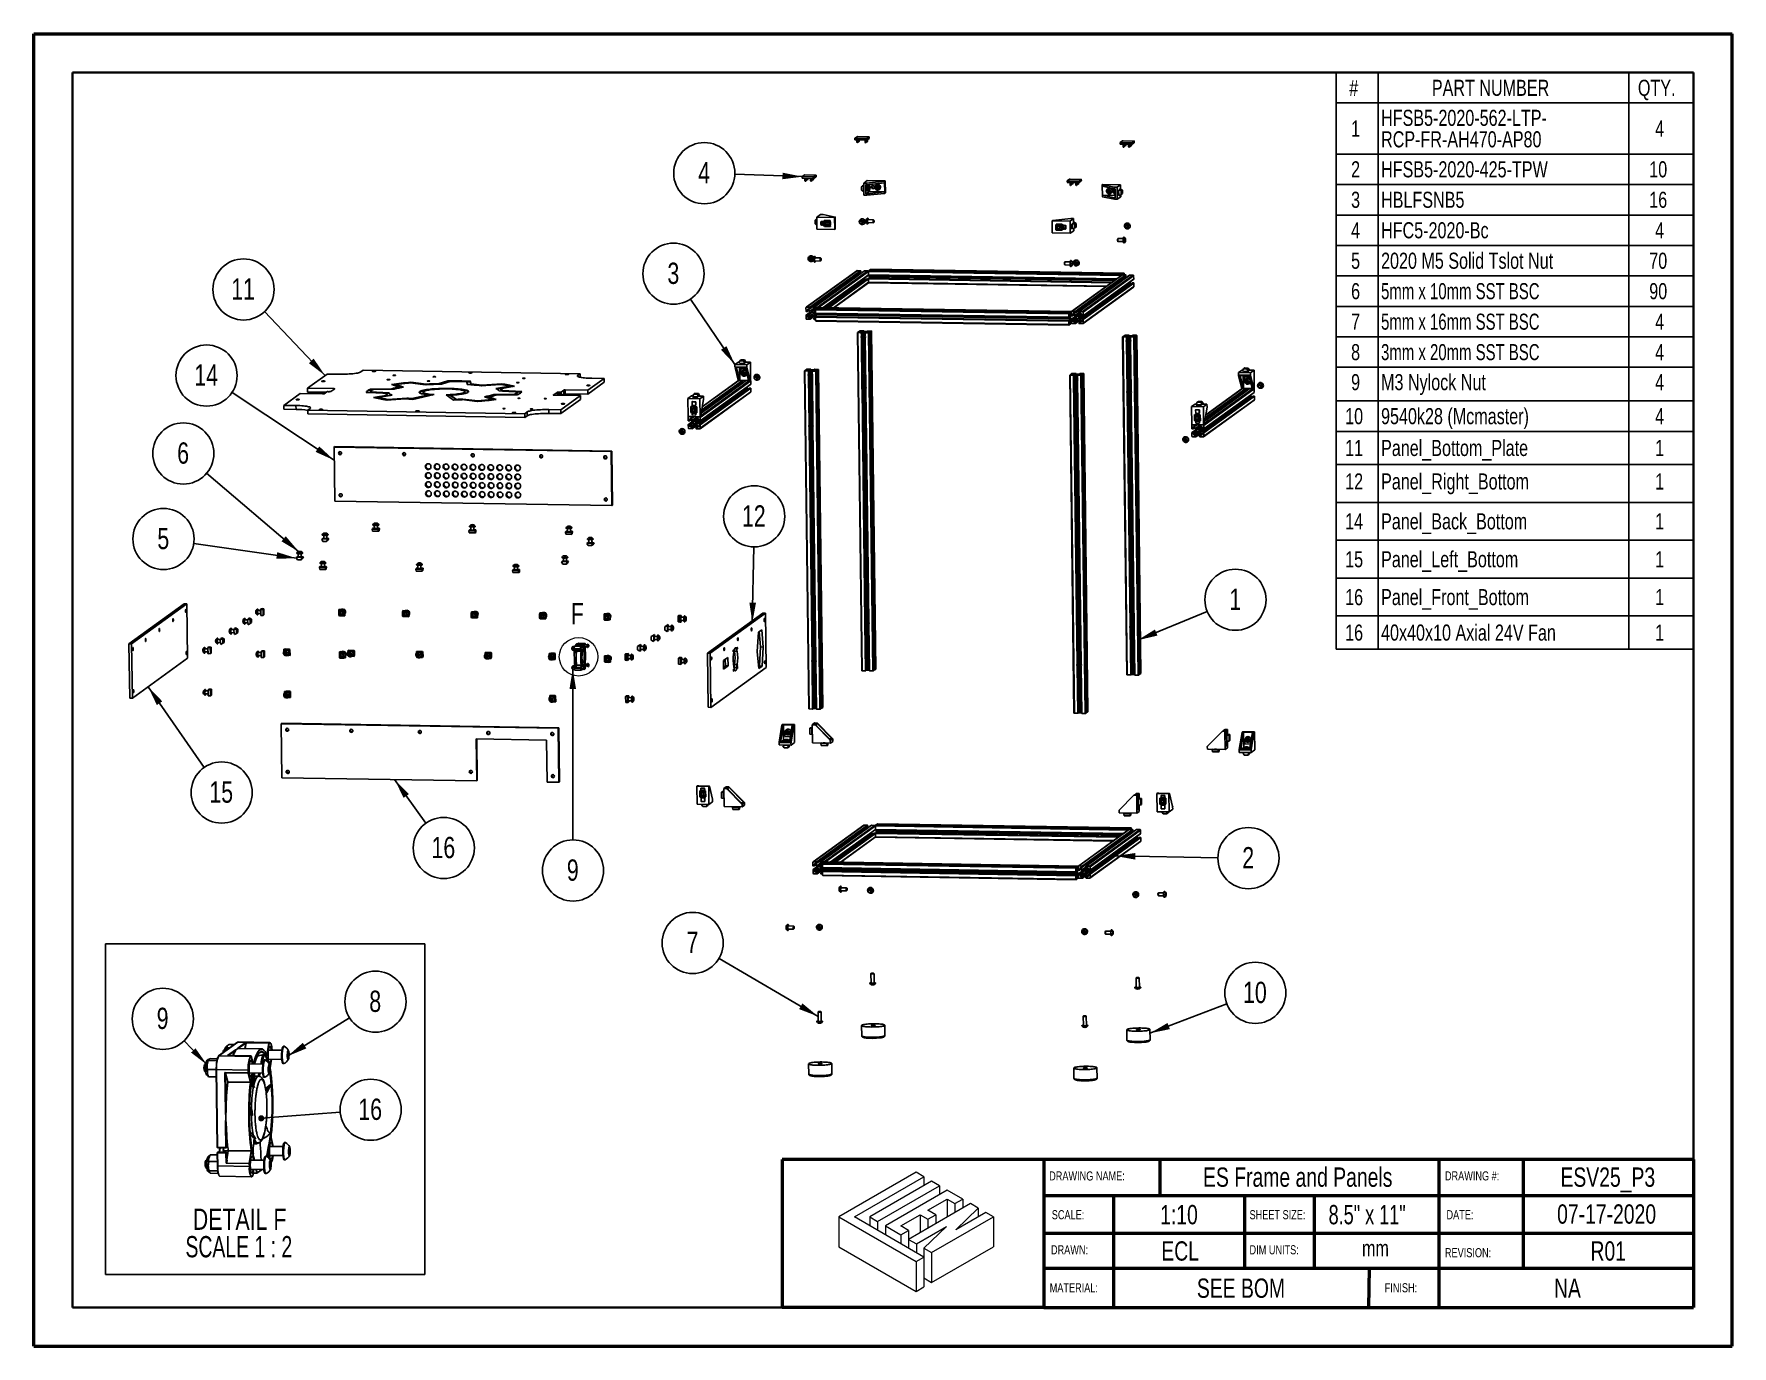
# Model space of a CAD drawing. Header units: millimetres. Extents: x 0 to 279, y 0 to 216.
import ezdxf

# ---------------------------------------------------------------- set-up
doc = ezdxf.new("R2010")
doc.units = ezdxf.units.MM
for name, color, linetype in [('PAGE_BORDER', 7, 'Continuous'), ('TITLE_BLOCK_BORDER', 7, 'Continuous'), ('TITLE_BLOCK_TEXT', 8, 'Continuous')]:
    doc.layers.add(name, color=color, linetype=linetype)
doc.styles.add('SLDTEXTSTYLE0', font='TXT', dxfattribs={"width": 0.75})
doc.styles.add('SLDTEXTSTYLE1', font='TXT', dxfattribs={"width": 0.7})
doc.styles.add('SLDTEXTSTYLE2', font='TXT', dxfattribs={"width": 0.694444})
doc.styles.add('SLDTEXTSTYLE3', font='TXT', dxfattribs={"width": 0.681818})
doc.dimstyles.new('SLDDIMSTYLE0', dxfattribs={"dimtxt": 0.18, "dimasz": 3.302, "dimexe": 0, "dimexo": 0.0625, "dimgap": 0, "dimtad": 0, "dimtih": 1, "dimtoh": 1, "dimdec": 0, "dimrnd": 1e-09, "dimzin": 0, "dimdsep": 46, "dimtxsty": 'Standard', "dimsah": 1, "dimcen": 0.09, "dimadec": 0, "dimazin": 0, "dimtfac": 3.302, "dimtdec": 0, "dimtofl": 0, "dimtmove": 0, "dimatfit": 3, "dimfxl": 1, "dimfrac": 2, "dimtolj": 1, "dimtzin": 0, "dimarcsym": 0})
doc.dimstyles.new('SLDDIMSTYLE1', dxfattribs={"dimtxt": 0.18, "dimasz": 1.016, "dimexe": 0, "dimexo": 0.0625, "dimgap": 0, "dimtad": 0, "dimtih": 1, "dimtoh": 1, "dimdec": 0, "dimrnd": 1e-09, "dimzin": 0, "dimdsep": 46, "dimtxsty": 'Standard', "dimblk1": 'DOT', "dimblk2": 'DOT', "dimsah": 1, "dimcen": 0.09, "dimadec": 0, "dimazin": 0, "dimtfac": 1.016, "dimtdec": 0, "dimtofl": 0, "dimtmove": 0, "dimatfit": 3, "dimldrblk": 'DOT', "dimfxl": 1, "dimfrac": 2, "dimtolj": 1, "dimtzin": 0, "dimarcsym": 0})

msp = doc.modelspace()

# ---------------------------------------------------------------- texts
at = {"color": 7, "linetype": 'Continuous', "lineweight": 18, "insert": (88.33, 122.26), "char_height": 3.5, "attachment_point": 1, "style": 'SLDTEXTSTYLE0'}
msp.add_mtext('F', dxfattribs=at)
at = {"layer": 'TITLE_BLOCK_BORDER', "attachment_point": 2, "style": 'SLDTEXTSTYLE0'}
for s, insert, char_height in [('ES Frame and Panels', (207.94, 29.38), 3.175), ('ESV25_P3', (258.96, 29.38), 3.175), ('07-17-2020', (258.76, 23.31), 3.175), ('ECL', (188.59, 17.23), 3.175), ('mm', (220.73, 17.41), 2.646), ('R01', (259.03, 17.23), 3.175), ('SEE BOM', (198.6, 11.11), 3.175), ('NA', (252.32, 11.11), 3.175)]:
    msp.add_mtext(s, dxfattribs=dict(at, insert=insert, char_height=char_height))
at = {"layer": 'TITLE_BLOCK_TEXT', "attachment_point": 1}
for s, insert, char_height, style in [('DRAWING NAME:', (167.04, 28.74), 1.5, 'SLDTEXTSTYLE0'), ('DRAWING #:', (232.16, 28.75), 1.5, 'SLDTEXTSTYLE0'), ('SCALE:', (167.47, 22.36), 1.5, 'SLDTEXTSTYLE0'), ('1:10', (185.3, 23.21), 3.175, 'SLDTEXTSTYLE0'), ('SHEET SIZE:', (200.01, 22.36), 1.5, 'SLDTEXTSTYLE0'), ('8.5" x 11"', (213.02, 23.21), 3.175, 'SLDTEXTSTYLE1'), ('DATE:', (232.42, 22.36), 1.5, 'SLDTEXTSTYLE0'), ('DRAWN:', (167.34, 16.59), 1.5, 'SLDTEXTSTYLE0'), ('DIM UNITS:', (200.01, 16.59), 1.5, 'SLDTEXTSTYLE0'), ('REVISION:', (232.16, 16.11), 1.5, 'SLDTEXTSTYLE0'), ('MATERIAL:', (167.13, 10.34), 1.5, 'SLDTEXTSTYLE0'), ('FINISH:', (222.24, 10.34), 1.5, 'SLDTEXTSTYLE0')]:
    msp.add_mtext(s, dxfattribs=dict(at, insert=insert, char_height=char_height, style=style))

# ---------------------------------------------------------------- blocks, each defined once
blk = doc.blocks.new('Lien3D Logo')
at = {"color": 7, "linetype": 'Continuous', "lineweight": 18}
for p, q in [((10.61, 16.33), (0, 10.21)), ((11.67, 15.71), (10.61, 16.33)), ((2.13, 10.21), (11.67, 15.71)), ((12.73, 15.1), (4.26, 10.21)), ((5.32, 9.59), (13.8, 14.49)), ((11.67, 15.71), (11.67, 14.49)), ((13.8, 14.49), (12.73, 15.1)), ((13.8, 14.49), (13.8, 13.26)), ((14.86, 13.87), (6.38, 8.98)), ((18.05, 12.03), (9.57, 7.13)), ((12.22, 11.12), (14.86, 12.64)), ((16.99, 12.64), (14.86, 13.87)), ((14.86, 12.64), (15.93, 12.03)), ((14.86, 12.64), (14.86, 10.19)), ((15.93, 12.03), (16.99, 12.64)), ((15.93, 12.03), (15.93, 10.8)), ((16.99, 12.64), (16.99, 11.42)), ((19.12, 11.42), (18.05, 12.03)), ((0, 10.21), (0, 6.12)), ((0, 10.21), (10.61, 4.08)), ((11.67, 4.7), (2.13, 10.21)), ((4.26, 10.21), (4.26, 8.98)), ((4.26, 10.21), (5.32, 9.59)), ((5.32, 9.59), (5.32, 8.36)), ((8.51, 8.98), (11.15, 10.5)), ((11.15, 10.5), (12.22, 9.89)), ((11.15, 10.5), (11.15, 8.05)), ((13.28, 10.5), (12.22, 11.12)), ((12.22, 9.89), (13.28, 10.5)), ((12.22, 9.89), (12.22, 8.66)), ((12.73, 5.31), (21.21, 10.21)), ((13.28, 10.5), (13.28, 9.28)), ((16.04, 8.45), (19.12, 11.42)), ((20.15, 10.82), (16.04, 8.45)), ((19.12, 11.42), (19.12, 10.22)), ((21.21, 10.21), (20.15, 10.82)), ((21.21, 10.21), (21.21, 6.12)), ((6.38, 8.98), (8.51, 7.75)), ((6.38, 8.98), (6.38, 7.75)), ((9.57, 8.36), (8.51, 8.98)), ((8.51, 7.75), (9.57, 8.36)), ((8.51, 7.75), (8.51, 6.52)), ((9.57, 8.36), (9.57, 7.13)), ((9.57, 7.13), (10.64, 6.52)), ((9.57, 7.13), (9.57, 5.91)), ((10.64, 6.52), (14.75, 8.89)), ((14.75, 8.89), (11.67, 5.93)), ((0, 6.12), (10.61, 0)), ((10.61, 4.08), (11.67, 4.7)), ((10.64, 6.52), (10.64, 5.29)), ((11.67, 5.93), (12.73, 5.31)), ((11.67, 5.93), (11.67, 4.7)), ((11.67, 4.7), (11.67, 0.61)), ((12.73, 1.23), (21.21, 6.12)), ((12.73, 5.31), (12.73, 1.23)), ((10.61, 4.08), (10.61, 0)), ((10.61, 0), (11.67, 0.61)), ((11.67, 1.84), (12.73, 1.23))]:
    blk.add_line(p, q, dxfattribs=at)
blk = doc.blocks.new('SW_TABLEANNOTATION_0')
at = {"layer": 'TITLE_BLOCK_BORDER', "color": 0}
for p, q in [((0, 0), (0, -94.87)), ((58.81, 0), (0, 0)), ((6.91, 0), (6.91, -5.01)), ((48.17, 0), (48.17, -5.01)), ((58.81, -94.87), (58.81, 0)), ((0, -5.01), (58.81, -5.01)), ((6.91, -5.01), (6.91, -94.87)), ((48.17, -5.01), (48.17, -94.87)), ((0, -13.41), (58.81, -13.41)), ((0, -18.43), (58.81, -18.43)), ((0, -23.44), (58.81, -23.44)), ((0, -28.45), (58.81, -28.45)), ((0, -33.47), (58.81, -33.47)), ((0, -38.48), (58.81, -38.48)), ((0, -43.49), (58.81, -43.49)), ((0, -48.5), (58.81, -48.5)), ((0, -54.03), (58.81, -54.03)), ((0, -59.04), (58.81, -59.04)), ((0, -64.49), (58.81, -64.49)), ((0, -70.72), (58.81, -70.72)), ((0, -76.96), (58.81, -76.96)), ((0, -83.19), (58.81, -83.19)), ((0, -89.42), (58.81, -89.42)), ((0, -94.87), (58.81, -94.87))]:
    blk.add_line(p, q, dxfattribs=at)
at = {"layer": 'TITLE_BLOCK_BORDER', "color": 0, "attachment_point": 1}
for s, insert, char_height, style in [('#', (2.18, -1.19), 2.65, 'SLDTEXTSTYLE0'), ('PART NUMBER', (15.77, -1.19), 2.6458, 'SLDTEXTSTYLE0'), ('QTY.', (49.67, -1.19), 2.646, 'SLDTEXTSTYLE0'), ('1', (2.48, -7.89), 2.65, 'SLDTEXTSTYLE0'), ('HFSB5-2020-562-LTP-', (7.41, -6.13), 2.6458, 'SLDTEXTSTYLE0'), ('4', (52.51, -7.89), 2.65, 'SLDTEXTSTYLE0'), ('RCP-FR-AH470-AP80', (7.41, -9.66), 2.6458, 'SLDTEXTSTYLE0'), ('2', (2.48, -14.6), 2.65, 'SLDTEXTSTYLE0'), ('HFSB5-2020-425-TPW', (7.41, -14.6), 2.6458, 'SLDTEXTSTYLE0'), ('10', (51.54, -14.6), 2.646, 'SLDTEXTSTYLE0'), ('3', (2.48, -19.61), 2.65, 'SLDTEXTSTYLE0'), ('HBLFSNB5', (7.41, -19.61), 2.646, 'SLDTEXTSTYLE0'), ('16', (51.54, -19.61), 2.646, 'SLDTEXTSTYLE0'), ('4', (2.48, -24.63), 2.65, 'SLDTEXTSTYLE0'), ('HFC5-2020-Bc', (7.41, -24.63), 2.6458, 'SLDTEXTSTYLE0'), ('4', (52.51, -24.63), 2.65, 'SLDTEXTSTYLE0'), ('5', (2.48, -29.64), 2.65, 'SLDTEXTSTYLE0'), ('2020 M5 Solid Tslot Nut', (7.41, -29.64), 2.6458, 'SLDTEXTSTYLE0'), ('70', (51.54, -29.64), 2.646, 'SLDTEXTSTYLE0'), ('6', (2.48, -34.65), 2.65, 'SLDTEXTSTYLE0'), ('5mm x 10mm SST BSC', (7.41, -34.65), 2.6458, 'SLDTEXTSTYLE2'), ('90', (51.54, -34.65), 2.646, 'SLDTEXTSTYLE0'), ('7', (2.48, -39.67), 2.65, 'SLDTEXTSTYLE0'), ('5mm x 16mm SST BSC', (7.41, -39.67), 2.6458, 'SLDTEXTSTYLE2'), ('4', (52.51, -39.67), 2.65, 'SLDTEXTSTYLE0'), ('8', (2.48, -44.68), 2.65, 'SLDTEXTSTYLE0'), ('3mm x 20mm SST BSC', (7.41, -44.68), 2.6458, 'SLDTEXTSTYLE2'), ('4', (52.51, -44.68), 2.65, 'SLDTEXTSTYLE0'), ('9', (2.48, -49.62), 2.65, 'SLDTEXTSTYLE0'), ('M3 Nylock Nut', (7.41, -49.62), 2.6458, 'SLDTEXTSTYLE0'), ('4', (52.51, -49.62), 2.65, 'SLDTEXTSTYLE0'), ('10', (1.5, -55.22), 2.646, 'SLDTEXTSTYLE0'), ('9540k28 (Mcmaster)', (7.41, -55.22), 2.6458, 'SLDTEXTSTYLE0'), ('4', (52.51, -55.22), 2.65, 'SLDTEXTSTYLE0'), ('11', (1.5, -60.45), 2.646, 'SLDTEXTSTYLE0'), ('Panel_Bottom_Plate', (7.41, -60.45), 2.6458, 'SLDTEXTSTYLE0'), ('1', (52.51, -60.45), 2.65, 'SLDTEXTSTYLE0'), ('12', (1.5, -65.96), 2.646, 'SLDTEXTSTYLE0'), ('Panel_Right_Bottom', (7.41, -65.96), 2.6458, 'SLDTEXTSTYLE0'), ('1', (52.51, -65.96), 2.65, 'SLDTEXTSTYLE0'), ('14', (1.5, -72.52), 2.646, 'SLDTEXTSTYLE0'), ('Panel_Back_Bottom', (7.41, -72.52), 2.6458, 'SLDTEXTSTYLE0'), ('1', (52.51, -72.52), 2.65, 'SLDTEXTSTYLE0'), ('15', (1.5, -78.76), 2.646, 'SLDTEXTSTYLE0'), ('Panel_Left_Bottom', (7.41, -78.76), 2.6458, 'SLDTEXTSTYLE0'), ('1', (52.51, -78.76), 2.65, 'SLDTEXTSTYLE0'), ('16', (1.5, -84.99), 2.646, 'SLDTEXTSTYLE0'), ('Panel_Front_Bottom', (7.41, -84.99), 2.6458, 'SLDTEXTSTYLE0'), ('1', (52.51, -84.99), 2.65, 'SLDTEXTSTYLE0'), ('16', (1.5, -90.83), 2.646, 'SLDTEXTSTYLE0'), ('40x40x10 Axial 24V Fan', (7.41, -90.83), 2.6458, 'SLDTEXTSTYLE0'), ('1', (52.51, -90.83), 2.65, 'SLDTEXTSTYLE0')]:
    blk.add_mtext(s, dxfattribs=dict(at, insert=insert, char_height=char_height, style=style))
blk = doc.blocks.new('SW_NOTE_1')
at = {"layer": 'TITLE_BLOCK_BORDER', "color": 0}
blk.add_circle((-2.82, 4.17), 5.03, dxfattribs=at)
at = {"layer": 'TITLE_BLOCK_BORDER', "color": 0, "insert": (-2.85, 5.99), "char_height": 3.5, "attachment_point": 2, "style": 'SLDTEXTSTYLE0'}
blk.add_mtext('3', dxfattribs=at)
blk = doc.blocks.new('SW_NOTE_2')
at = {"layer": 'TITLE_BLOCK_BORDER', "color": 0}
blk.add_circle((4.65, 1.92), 5.03, dxfattribs=at)
at = {"layer": 'TITLE_BLOCK_BORDER', "color": 0, "insert": (4.61, 3.75), "char_height": 3.5, "attachment_point": 2, "style": 'SLDTEXTSTYLE0'}
blk.add_mtext('1', dxfattribs=at)
blk = doc.blocks.new('SW_NOTE_3')
at = {"layer": 'TITLE_BLOCK_BORDER', "color": 0}
blk.add_circle((5.03, -0.08), 5.03, dxfattribs=at)
at = {"layer": 'TITLE_BLOCK_BORDER', "color": 0, "insert": (4.99, 1.74), "char_height": 3.5, "attachment_point": 2, "style": 'SLDTEXTSTYLE0'}
blk.add_mtext('2', dxfattribs=at)
blk = doc.blocks.new('SW_NOTE_4')
at = {"layer": 'TITLE_BLOCK_BORDER', "color": 0}
blk.add_circle((-4.34, 2.54), 5.03, dxfattribs=at)
at = {"layer": 'TITLE_BLOCK_BORDER', "color": 0, "insert": (-4.38, 4.37), "char_height": 3.5, "attachment_point": 2, "style": 'SLDTEXTSTYLE0'}
blk.add_mtext('7', dxfattribs=at)
blk = doc.blocks.new('SW_NOTE_5')
at = {"layer": 'TITLE_BLOCK_BORDER', "color": 0}
blk.add_circle((4.7, 1.8), 5.03, dxfattribs=at)
at = {"layer": 'TITLE_BLOCK_BORDER', "color": 0, "insert": (4.63, 3.62), "char_height": 3.5, "attachment_point": 2, "style": 'SLDTEXTSTYLE0'}
blk.add_mtext('10', dxfattribs=at)
blk = doc.blocks.new('SW_NOTE_6')
at = {"layer": 'TITLE_BLOCK_BORDER', "color": 0}
blk.add_circle((0.09, 5.03), 5.03, dxfattribs=at)
at = {"layer": 'TITLE_BLOCK_BORDER', "color": 0, "insert": (0.02, 6.85), "char_height": 3.5, "attachment_point": 2, "style": 'SLDTEXTSTYLE0'}
blk.add_mtext('12', dxfattribs=at)
blk = doc.blocks.new('SW_NOTE_7')
at = {"layer": 'TITLE_BLOCK_BORDER', "color": 0}
blk.add_circle((-4.98, 0.72), 5.03, dxfattribs=at)
at = {"layer": 'TITLE_BLOCK_BORDER', "color": 0, "insert": (-5.01, 2.55), "char_height": 3.5, "attachment_point": 2, "style": 'SLDTEXTSTYLE0'}
blk.add_mtext('5', dxfattribs=at)
blk = doc.blocks.new('SW_NOTE_8')
at = {"layer": 'TITLE_BLOCK_BORDER', "color": 0}
blk.add_circle((2.94, -4.08), 5.03, dxfattribs=at)
at = {"layer": 'TITLE_BLOCK_BORDER', "color": 0, "insert": (2.87, -2.26), "char_height": 3.5, "attachment_point": 2, "style": 'SLDTEXTSTYLE0'}
blk.add_mtext('16', dxfattribs=at)
blk = doc.blocks.new('SW_NOTE_9')
at = {"layer": 'TITLE_BLOCK_BORDER', "color": 0}
blk.add_circle((2.87, -4.13), 5.03, dxfattribs=at)
at = {"layer": 'TITLE_BLOCK_BORDER', "color": 0, "insert": (2.8, -2.31), "char_height": 3.5, "attachment_point": 2, "style": 'SLDTEXTSTYLE0'}
blk.add_mtext('15', dxfattribs=at)
blk = doc.blocks.new('SW_NOTE_10')
at = {"layer": 'TITLE_BLOCK_BORDER', "color": 0}
blk.add_circle((-3.83, 3.26), 5.03, dxfattribs=at)
at = {"layer": 'TITLE_BLOCK_BORDER', "color": 0, "insert": (-3.87, 5.08), "char_height": 3.5, "attachment_point": 2, "style": 'SLDTEXTSTYLE0'}
blk.add_mtext('6', dxfattribs=at)
blk = doc.blocks.new('SW_NOTE_11')
at = {"layer": 'TITLE_BLOCK_BORDER', "color": 0}
blk.add_circle((0.01, -5.03), 5.03, dxfattribs=at)
at = {"layer": 'TITLE_BLOCK_BORDER', "color": 0, "insert": (-0.03, -3.21), "char_height": 3.5, "attachment_point": 2, "style": 'SLDTEXTSTYLE0'}
blk.add_mtext('9', dxfattribs=at)
blk = doc.blocks.new('SW_NOTE_12')
at = {"layer": 'TITLE_BLOCK_BORDER', "color": 0}
blk.add_circle((-4.19, 2.78), 5.03, dxfattribs=at)
at = {"layer": 'TITLE_BLOCK_BORDER', "color": 0, "insert": (-4.26, 4.61), "char_height": 3.5, "attachment_point": 2, "style": 'SLDTEXTSTYLE0'}
blk.add_mtext('14', dxfattribs=at)
blk = doc.blocks.new('SW_NOTE_13')
at = {"layer": 'TITLE_BLOCK_BORDER', "color": 0}
blk.add_circle((-3.46, 3.65), 5.03, dxfattribs=at)
at = {"layer": 'TITLE_BLOCK_BORDER', "color": 0, "insert": (-3.53, 5.48), "char_height": 3.5, "attachment_point": 2, "style": 'SLDTEXTSTYLE0'}
blk.add_mtext('11', dxfattribs=at)
blk = doc.blocks.new('SW_NOTE_14')
at = {"layer": 'TITLE_BLOCK_BORDER', "color": 0}
blk.add_circle((-5.03, 0.18), 5.03, dxfattribs=at)
at = {"layer": 'TITLE_BLOCK_BORDER', "color": 0, "insert": (-5.06, 2), "char_height": 3.5, "attachment_point": 2, "style": 'SLDTEXTSTYLE0'}
blk.add_mtext('4', dxfattribs=at)
blk = doc.blocks.new('SW_NOTE_15')
at = {"layer": 'TITLE_BLOCK_BORDER', "color": 0, "char_height": 3.5, "attachment_point": 2}
for s, insert, style in [('DETAIL F', (8.91, 4.51), 'SLDTEXTSTYLE0'), ('SCALE 1 : 2', (8.78, -0.01), 'SLDTEXTSTYLE3')]:
    blk.add_mtext(s, dxfattribs=dict(at, insert=insert, style=style))
blk = doc.blocks.new('SW_NOTE_16')
at = {"layer": 'TITLE_BLOCK_BORDER', "color": 0}
blk.add_circle((4.28, 2.65), 5.03, dxfattribs=at)
at = {"layer": 'TITLE_BLOCK_BORDER', "color": 0, "insert": (4.24, 4.47), "char_height": 3.5, "attachment_point": 2, "style": 'SLDTEXTSTYLE0'}
blk.add_mtext('8', dxfattribs=at)
blk = doc.blocks.new('SW_NOTE_17')
at = {"layer": 'TITLE_BLOCK_BORDER', "color": 0}
blk.add_circle((-3.49, 3.62), 5.03, dxfattribs=at)
at = {"layer": 'TITLE_BLOCK_BORDER', "color": 0, "insert": (-3.52, 5.45), "char_height": 3.5, "attachment_point": 2, "style": 'SLDTEXTSTYLE0'}
blk.add_mtext('9', dxfattribs=at)
blk = doc.blocks.new('SW_NOTE_18')
at = {"layer": 'TITLE_BLOCK_BORDER', "color": 0}
blk.add_circle((5.02, 0.39), 5.03, dxfattribs=at)
at = {"layer": 'TITLE_BLOCK_BORDER', "color": 0, "insert": (4.94, 2.22), "char_height": 3.5, "attachment_point": 2, "style": 'SLDTEXTSTYLE0'}
blk.add_mtext('16', dxfattribs=at)
blk = doc.blocks.new('_DOT')
at = {"color": 0, "linetype": 'ByBlock', "lineweight": -2}
blk.add_line((-0.5, 0), (-1, 0), dxfattribs=at)
at = {"color": 0, "linetype": 'ByBlock', "const_width": 0.5}
blk.add_lwpolyline([(-0.25, 0, 1), (0.25, 0, 1)], format="xyb", close=True, dxfattribs=at)

# ---------------------------------------------------------------- linework, layer by layer
at = {"color": 7, "linetype": 'Continuous', "lineweight": 50}
for p, q in [((0, 0), (0, 215.9)), ((0, 215.9), (279.4, 215.9)), ((279.4, 0), (279.4, 215.9)), ((0, 0), (279.4, 0))]:
    msp.add_line(p, q, dxfattribs=at)
at = {"color": 7, "linetype": 'Continuous', "lineweight": 25}
for p, q in [((135.09, 198.73), (135.44, 198.99)), ((135.09, 198.73), (135.09, 198.48)), ((136.94, 198.69), (135.17, 198.72)), ((135.17, 198.72), (135.17, 198.47)), ((136.94, 198.44), (135.17, 198.47)), ((135.37, 198.47), (135.38, 198.16)), ((135.56, 199), (137.33, 198.97)), ((135.58, 198.17), (135.57, 198.46)), ((135.76, 198.3), (135.76, 198.46)), ((136.75, 198.45), (136.75, 198.14)), ((136.94, 198.69), (136.94, 198.44)), ((136.95, 198.14), (136.95, 198.44)), ((137.41, 198.96), (137.05, 198.7)), ((137.05, 198.7), (137.06, 198.45)), ((137.41, 198.71), (137.06, 198.45)), ((137.14, 198.28), (137.13, 198.51)), ((137.41, 198.71), (137.41, 198.96)), ((137.41, 198.96), (137.41, 198.71)), ((135.38, 198.16), (135.43, 198.02)), ((135.53, 198.02), (135.58, 198.17)), ((135.58, 198.26), (135.62, 198.15)), ((135.72, 198.15), (135.76, 198.3)), ((136.75, 198.14), (136.8, 197.99)), ((136.9, 198), (136.95, 198.14)), ((136.95, 198.24), (136.99, 198.13)), ((137.09, 198.13), (137.14, 198.28)), ((178.73, 198.03), (179.08, 198.29)), ((178.73, 198.03), (178.73, 197.78)), ((180.57, 197.99), (178.81, 198.02)), ((178.81, 198.02), (178.81, 197.77)), ((180.57, 197.74), (178.81, 197.77)), ((179.19, 197.76), (179.19, 197.43)), ((179.19, 197.43), (179.24, 197.28)), ((179.2, 198.3), (180.96, 198.27)), ((179.34, 197.28), (179.39, 197.43)), ((179.39, 197.43), (179.39, 197.76)), ((179.46, 197.76), (179.46, 197.63)), ((179.46, 197.63), (179.52, 197.48)), ((179.62, 197.48), (179.66, 197.63)), ((179.66, 197.63), (179.66, 197.76)), ((180.12, 197.75), (180.12, 197.41)), ((180.12, 197.41), (180.17, 197.27)), ((180.27, 197.27), (180.32, 197.42)), ((180.32, 197.42), (180.32, 197.75)), ((180.39, 197.75), (180.4, 197.61)), ((180.4, 197.61), (180.45, 197.46)), ((180.55, 197.47), (180.6, 197.61)), ((180.57, 197.99), (180.57, 197.74)), ((180.6, 197.61), (180.59, 197.74)), ((181.04, 198.26), (180.69, 198)), ((181.04, 198.01), (180.69, 197.75)), ((180.69, 198), (180.69, 197.75)), ((181.05, 198.01), (181.04, 198.26)), ((181.04, 198.26), (181.04, 198.01)), ((126.38, 192.44), (126.73, 192.69)), ((126.38, 192.43), (126.38, 192.19)), ((128.23, 192.39), (126.46, 192.42)), ((126.46, 192.42), (126.46, 192.17)), ((128.23, 192.14), (126.46, 192.17)), ((126.84, 192.17), (126.84, 191.83)), ((126.84, 191.83), (126.9, 191.68)), ((126.85, 192.7), (128.62, 192.68)), ((127, 191.68), (127.04, 191.83)), ((127.04, 191.83), (127.04, 192.16)), ((127.12, 192.16), (127.12, 192.03)), ((127.12, 192.03), (127.17, 191.88)), ((127.27, 191.88), (127.32, 192.03)), ((127.32, 192.03), (127.32, 192.16)), ((127.77, 192.15), (127.78, 191.82)), ((127.78, 191.82), (127.83, 191.67)), ((127.93, 191.67), (127.98, 191.82)), ((127.98, 191.82), (127.97, 192.15)), ((128.05, 192.15), (128.05, 192.01)), ((128.05, 192.01), (128.1, 191.87)), ((128.2, 191.87), (128.25, 192.02)), ((128.23, 192.39), (128.23, 192.14)), ((128.25, 192.02), (128.25, 192.14)), ((128.7, 192.66), (128.34, 192.4)), ((128.34, 192.4), (128.35, 192.16)), ((128.7, 192.41), (128.35, 192.16)), ((128.7, 192.41), (128.7, 192.66)), ((128.7, 192.66), (128.7, 192.41)), ((136.48, 190.95), (136.14, 190.75)), ((136.14, 190.75), (136.34, 190.89)), ((136.14, 190.75), (136.15, 190.17)), ((136.15, 190.17), (136.49, 189.96)), ((136.54, 191.01), (136.34, 190.89)), ((136.48, 190.95), (136.54, 190.99)), ((136.48, 190.74), (136.48, 190.95)), ((136.48, 190.74), (136.54, 190.78)), ((136.54, 190.74), (136.48, 190.74)), ((136.49, 190.17), (136.51, 190.17)), ((136.49, 189.96), (136.49, 190.17)), ((136.49, 189.96), (136.55, 190)), ((136.5, 190.66), (136.51, 190.13)), ((136.54, 190.72), (136.51, 190.7)), ((136.52, 190.1), (136.55, 190.1)), ((137.12, 191.77), (136.53, 191.34)), ((136.93, 191.34), (136.53, 191.34)), ((136.53, 191.34), (136.56, 189.36)), ((136.85, 191.09), (136.87, 189.61)), ((136.85, 191.09), (136.94, 191.09)), ((136.94, 191.09), (136.93, 191.34)), ((139.94, 191.65), (137.01, 191.34)), ((137.01, 191.09), (139.94, 191.41)), ((137.01, 191.09), (137.01, 191.34)), ((140.06, 191.72), (137.12, 191.77)), ((137.3, 191.12), (137.13, 190.95)), ((137.14, 190.07), (137.18, 190.07)), ((137.21, 190.04), (137.25, 190.04)), ((137.27, 190.99), (137.23, 190.99)), ((137.34, 191.13), (137.24, 190.99)), ((137.33, 190.08), (137.38, 190.09)), ((137.36, 190.93), (137.36, 191.13)), ((137.38, 190.09), (137.37, 190.11)), ((137.46, 190.47), (137.52, 190.47)), ((137.47, 190.64), (137.52, 190.64)), ((137.48, 190.8), (137.48, 191.14)), ((137.48, 190.35), (137.5, 190.34)), ((137.5, 189.96), (137.49, 190.25)), ((137.88, 190.83), (137.86, 190.82)), ((137.88, 190.73), (137.86, 190.72)), ((137.88, 190.73), (137.86, 190.73)), ((138.09, 190.52), (138.07, 190.51)), ((138.09, 190.5), (138.09, 190.52)), ((138.19, 190.52), (138.17, 190.5)), ((138.53, 191.07), (138.52, 191.06)), ((138.63, 190.7), (138.59, 190.68)), ((138.71, 190.81), (138.63, 190.7)), ((138.63, 190.7), (138.69, 190.54)), ((138.69, 190.54), (138.65, 190.51)), ((138.69, 190.54), (138.86, 190.51)), ((139.08, 190.29), (139.09, 190.3)), ((139.94, 191.41), (139.94, 191.65)), ((139.99, 189.92), (139.97, 191.41)), ((140.06, 191.72), (139.98, 191.66)), ((140.01, 189.68), (139.98, 191.66)), ((140.09, 189.74), (140.06, 191.72)), ((170.02, 191.74), (170.37, 191.99)), ((170.02, 191.73), (170.02, 191.49)), ((171.86, 191.69), (170.1, 191.72)), ((170.1, 191.72), (170.1, 191.47)), ((171.86, 191.44), (170.1, 191.47)), ((170.48, 191.47), (170.48, 191.13)), ((170.48, 191.13), (170.53, 190.98)), ((170.49, 192), (172.25, 191.97)), ((170.63, 190.98), (170.68, 191.13)), ((170.68, 191.13), (170.68, 191.46)), ((170.75, 191.46), (170.75, 191.33)), ((170.75, 191.33), (170.81, 191.18)), ((170.91, 191.18), (170.95, 191.33)), ((170.95, 191.33), (170.95, 191.46)), ((171.41, 191.45), (171.41, 191.12)), ((171.41, 191.12), (171.46, 190.97)), ((171.56, 190.97), (171.61, 191.12)), ((171.61, 191.12), (171.61, 191.45)), ((171.68, 191.45), (171.69, 191.31)), ((171.69, 191.31), (171.74, 191.17)), ((171.84, 191.17), (171.89, 191.32)), ((171.86, 191.69), (171.86, 191.44)), ((171.89, 191.32), (171.88, 191.44)), ((172.33, 191.96), (171.98, 191.7)), ((172.33, 191.71), (171.98, 191.46)), ((171.98, 191.7), (171.98, 191.46)), ((172.34, 191.71), (172.33, 191.96)), ((172.33, 191.96), (172.33, 191.71)), ((175.85, 191.15), (175.77, 191.09)), ((175.77, 191.09), (175.8, 189.11)), ((175.78, 190.83), (175.8, 189.35)), ((175.79, 191.08), (177.74, 190.69)), ((175.79, 191.08), (175.79, 190.83)), ((177.75, 190.44), (175.79, 190.83)), ((178.8, 191.1), (175.85, 191.15)), ((176.68, 190.46), (176.67, 190.45)), ((176.77, 190.09), (176.73, 190.06)), ((176.85, 190.19), (176.77, 190.09)), ((176.77, 190.09), (176.83, 189.93)), ((177.59, 190.19), (177.57, 190.18)), ((177.59, 190.09), (177.57, 190.08)), ((177.59, 190.09), (177.57, 190.09)), ((177.64, 189.98), (177.64, 190.3)), ((177.74, 190.69), (177.75, 190.44)), ((177.81, 190.68), (177.81, 190.43)), ((177.81, 190.68), (178.21, 190.67)), ((177.9, 190.43), (177.81, 190.43)), ((177.92, 188.95), (177.9, 190.43)), ((178.21, 190.67), (178.8, 191.1)), ((178.23, 188.69), (178.21, 190.67)), ((178.28, 190.03), (178.33, 190.06)), ((178.38, 190.03), (178.28, 190.03)), ((178.28, 189.46), (178.28, 189.99)), ((178.37, 189.99), (178.28, 189.99)), ((178.43, 190.06), (178.33, 190.06)), ((178.33, 190.06), (178.33, 190.06)), ((178.43, 190.06), (178.33, 190.06)), ((178.38, 189.46), (178.37, 189.99)), ((178.38, 190.03), (178.43, 190.06)), ((178.43, 190.03), (178.44, 189.5)), ((178.52, 190.1), (178.44, 190.1)), ((178.47, 190.07), (178.55, 190.12)), ((178.47, 190.07), (178.48, 189.49)), ((178.55, 190.07), (178.47, 190.07)), ((178.55, 190.28), (178.74, 190.42)), ((178.55, 190.28), (178.55, 190.07)), ((178.89, 190.06), (178.55, 190.28)), ((179.09, 190.2), (178.74, 190.42)), ((178.8, 190.38), (178.8, 191.1)), ((178.89, 190.06), (179.09, 190.2)), ((178.9, 189.49), (178.89, 190.06)), ((179, 190.03), (178.98, 190.06)), ((179.1, 189.63), (179.09, 190.2)), ((136.96, 189.36), (136.56, 189.36)), ((136.87, 189.61), (137.5, 189.96)), ((136.87, 189.61), (136.96, 189.6)), ((136.96, 189.36), (136.96, 189.6)), ((137.03, 189.61), (139.96, 189.92)), ((139.96, 189.67), (137.03, 189.36)), ((137.03, 189.36), (137.03, 189.61)), ((137.5, 189.96), (139.99, 189.92)), ((139.96, 189.67), (139.96, 189.92)), ((140.09, 189.74), (140.01, 189.68)), ((177.91, 189.32), (175.8, 189.35)), ((177.77, 188.95), (175.81, 189.35)), ((175.81, 189.35), (175.81, 189.1)), ((175.81, 189.1), (177.77, 188.71)), ((176.83, 189.93), (176.8, 189.9)), ((176.83, 189.93), (176.99, 189.9)), ((177.22, 189.68), (177.23, 189.69)), ((177.77, 188.95), (177.77, 188.71)), ((177.83, 188.95), (177.83, 188.7)), ((177.92, 188.95), (177.83, 188.95)), ((177.83, 188.7), (178.23, 188.69)), ((178.82, 189.12), (178.23, 188.69)), ((178.38, 189.46), (178.28, 189.46)), ((178.29, 189.43), (178.39, 189.43)), ((178.43, 189.47), (178.39, 189.43)), ((178.44, 189.6), (178.48, 189.6)), ((178.48, 189.49), (178.56, 189.49)), ((178.56, 189.49), (178.56, 189.29)), ((178.56, 189.29), (178.9, 189.49)), ((178.82, 189.12), (178.82, 189.44)), ((178.9, 189.49), (179.1, 189.63)), ((178.97, 189.63), (179, 189.66)), ((128.53, 185.24), (128.81, 185.41)), ((128.72, 185.38), (128.53, 185.24)), ((128.53, 184.67), (128.53, 185.24)), ((128.82, 184.49), (128.53, 184.67)), ((128.72, 185.38), (128.81, 185.43)), ((129.39, 186.18), (128.8, 185.75)), ((128.83, 183.77), (128.8, 185.75)), ((128.8, 185.75), (131.74, 185.71)), ((129.79, 186.17), (129.39, 186.18)), ((129.48, 184.79), (129.48, 184.94)), ((129.52, 184.79), (129.48, 184.79)), ((129.48, 184.69), (129.5, 184.7)), ((129.48, 184.54), (129.48, 184.69)), ((129.48, 184.69), (129.52, 184.69)), ((129.5, 184.7), (129.54, 184.7)), ((129.54, 185.03), (129.52, 185.02)), ((129.52, 184.79), (129.54, 184.8)), ((129.52, 184.69), (129.54, 184.7)), ((129.58, 185.03), (129.6, 185.05)), ((129.58, 185.03), (129.72, 185.03)), ((129.73, 184.44), (129.58, 184.44)), ((129.6, 185.05), (129.74, 185.04)), ((129.72, 185.03), (129.74, 185.04)), ((129.72, 185.03), (129.72, 184.99)), ((129.72, 184.99), (129.74, 185.01)), ((129.73, 184.48), (129.75, 184.49)), ((129.73, 184.48), (129.73, 184.44)), ((129.73, 184.44), (129.75, 184.45)), ((129.74, 185.04), (129.74, 185.01)), ((129.75, 184.49), (129.75, 184.45)), ((129.82, 185.03), (129.84, 185.04)), ((129.82, 184.99), (129.82, 185.03)), ((129.82, 185.03), (129.97, 185.03)), ((129.83, 184.47), (129.85, 184.49)), ((129.83, 184.44), (129.83, 184.47)), ((129.98, 184.43), (129.83, 184.44)), ((129.84, 185.04), (129.99, 185.04)), ((129.84, 184.96), (129.89, 184.96)), ((131.81, 185.77), (129.85, 186.17)), ((129.86, 184.85), (129.88, 184.84)), ((129.97, 185.03), (129.99, 185.04)), ((129.98, 184.95), (130.04, 185.21)), ((129.98, 184.95), (130.96, 184.94)), ((129.99, 184.38), (129.98, 184.95)), ((129.98, 184.43), (129.98, 184.43)), ((129.99, 185.04), (130, 185.04)), ((130.04, 185.21), (131.02, 185.19)), ((130.96, 184.94), (131.02, 185.19)), ((130.97, 184.36), (130.96, 184.94)), ((131.02, 185.19), (131.03, 184.99)), ((131.03, 184.99), (131.04, 185)), ((131.03, 185), (131.04, 185)), ((131.05, 184.42), (131.03, 184.41)), ((131.03, 184.41), (131.04, 184.2)), ((131.04, 185), (131.05, 184.42)), ((131.74, 185.71), (131.82, 185.76)), ((131.74, 185.71), (131.77, 183.73)), ((131.82, 185.76), (131.85, 183.78)), ((131.85, 183.79), (131.83, 185.77)), ((136.12, 185.21), (135.93, 185.07)), ((135.99, 185.39), (135.99, 185.39)), ((136.23, 184.67), (136.41, 184.8)), ((136.54, 184.62), (136.55, 184.62)), ((137.16, 184.63), (137.2, 184.63)), ((137.21, 185.58), (137.17, 185.58)), ((137.2, 184.85), (138.12, 184.84)), ((138.13, 185.34), (137.21, 185.35)), ((138.13, 184.84), (138.19, 184.9)), ((138.2, 185.27), (138.14, 185.33)), ((167.54, 185.13), (167.61, 185.19)), ((167.56, 183.15), (167.54, 185.13)), ((167.54, 185.13), (170.48, 185.08)), ((167.66, 185.2), (170.59, 185.51)), ((168.19, 184.6), (168.12, 184.34)), ((169.17, 184.58), (168.19, 184.6)), ((169.17, 184.58), (169.1, 184.32)), ((169.17, 184.37), (169.17, 184.58)), ((169.29, 184.4), (169.31, 184.41)), ((169.31, 184.41), (169.46, 184.41)), ((169.44, 184.39), (169.46, 184.41)), ((169.46, 184.41), (169.46, 184.37)), ((169.53, 184.39), (169.55, 184.41)), ((169.55, 184.41), (169.7, 184.4)), ((170.48, 185.08), (171.06, 185.51)), ((170.48, 185.08), (170.5, 183.1)), ((170.59, 183.9), (170.58, 184.43)), ((170.68, 184.43), (170.58, 184.43)), ((170.59, 184.47), (170.69, 184.54)), ((170.69, 184.46), (170.59, 184.47)), ((170.66, 185.52), (171.06, 185.51)), ((170.69, 183.9), (170.68, 184.43)), ((170.69, 184.54), (170.7, 184.54)), ((170.69, 184.46), (170.79, 184.54)), ((170.79, 184.54), (170.69, 184.54)), ((170.79, 184.54), (170.7, 184.54)), ((170.8, 184.52), (170.81, 183.98)), ((170.91, 184.6), (170.83, 184.6)), ((170.94, 184.62), (170.86, 184.56)), ((170.86, 183.99), (170.86, 184.56)), ((170.86, 184.56), (170.94, 184.56)), ((171.13, 184.91), (170.93, 184.77)), ((170.94, 184.56), (170.93, 184.77)), ((170.93, 184.77), (171.28, 184.56)), ((171.06, 185.51), (171.07, 184.87)), ((171.13, 184.91), (171.48, 184.7)), ((171.48, 184.7), (171.28, 184.56)), ((171.28, 184.56), (171.29, 183.98)), ((171.39, 184.53), (171.36, 184.56)), ((171.48, 184.7), (171.48, 184.12)), ((179.75, 184.51), (179.57, 184.37)), ((179.63, 184.69), (179.62, 184.69)), ((131.77, 183.73), (128.83, 183.77)), ((129.99, 184.38), (130.97, 184.36)), ((130.06, 184.22), (129.99, 184.38)), ((130.06, 184.22), (131.04, 184.2)), ((131.04, 184.2), (130.97, 184.36)), ((131.77, 183.73), (131.85, 183.78)), ((170.5, 183.1), (167.56, 183.15)), ((169.1, 184.32), (168.12, 184.34)), ((168.12, 184.34), (168.13, 183.77)), ((169.11, 183.75), (168.13, 183.77)), ((168.13, 183.77), (168.2, 183.61)), ((169.18, 183.59), (168.2, 183.61)), ((169.1, 184.32), (169.11, 183.75)), ((169.11, 183.75), (169.18, 183.59)), ((169.19, 184.38), (169.17, 184.39)), ((169.19, 184.38), (169.17, 184.37)), ((169.18, 183.8), (169.19, 183.81)), ((169.18, 183.59), (169.18, 183.8)), ((169.19, 183.81), (169.19, 184.38)), ((169.19, 184.15), (169.19, 184.3)), ((169.23, 184.15), (169.19, 184.15)), ((169.2, 184.05), (169.22, 184.07)), ((169.2, 184.05), (169.23, 184.05)), ((169.2, 183.9), (169.2, 184.05)), ((169.22, 184.07), (169.25, 184.06)), ((169.25, 184.39), (169.23, 184.38)), ((169.23, 184.15), (169.25, 184.16)), ((169.23, 184.05), (169.25, 184.06)), ((169.29, 184.4), (169.44, 184.39)), ((169.44, 183.8), (169.3, 183.8)), ((169.44, 184.39), (169.44, 184.35)), ((169.44, 184.35), (169.46, 184.37)), ((169.44, 183.84), (169.46, 183.85)), ((169.44, 183.84), (169.44, 183.8)), ((169.44, 183.8), (169.46, 183.81)), ((169.46, 183.85), (169.46, 183.81)), ((169.53, 184.39), (169.68, 184.39)), ((169.53, 184.35), (169.53, 184.39)), ((169.54, 183.84), (169.56, 183.85)), ((169.54, 183.8), (169.54, 183.84)), ((169.69, 183.8), (169.54, 183.8)), ((169.68, 184.39), (169.7, 184.4)), ((169.78, 184.14), (169.74, 184.14)), ((169.74, 184.04), (169.76, 184.06)), ((169.74, 184.04), (169.78, 184.04)), ((169.75, 183.81), (169.77, 183.83)), ((169.76, 184.06), (169.8, 184.06)), ((169.78, 184.29), (169.8, 184.3)), ((169.78, 184.29), (169.78, 184.14)), ((169.78, 184.14), (169.8, 184.15)), ((169.78, 184.04), (169.8, 184.06)), ((169.78, 184.04), (169.79, 183.89)), ((169.79, 183.89), (169.81, 183.91)), ((169.8, 184.3), (169.8, 184.15)), ((169.8, 184.06), (169.81, 183.91)), ((171.09, 183.53), (170.5, 183.1)), ((170.69, 183.9), (170.59, 183.9)), ((170.6, 183.87), (170.69, 183.87)), ((170.8, 183.95), (170.69, 183.87)), ((170.82, 184.1), (170.86, 184.1)), ((170.94, 183.99), (170.86, 183.99)), ((170.95, 183.78), (170.94, 183.99)), ((171.29, 183.98), (170.95, 183.78)), ((171.08, 183.86), (171.09, 183.53)), ((171.48, 184.12), (171.29, 183.98)), ((171.36, 184.13), (171.39, 184.15)), ((178.31, 181.81), (178.37, 181.75)), ((178.38, 182.24), (178.32, 182.18)), ((178.38, 181.74), (179.22, 181.73)), ((179.23, 182.23), (178.39, 182.24)), ((179.35, 182.45), (179.31, 182.45)), ((179.54, 182.06), (179.6, 182.06)), ((179.54, 181.88), (179.6, 181.88)), ((179.86, 183.97), (180.05, 184.1)), ((180.18, 183.92), (180.19, 183.92)), ((127.59, 179.32), (127.58, 179.31)), ((127.69, 178.98), (127.65, 178.96)), ((127.79, 179.06), (127.69, 178.98)), ((127.69, 178.98), (127.72, 178.81)), ((128.5, 179.28), (128.46, 179.28)), ((129.42, 179.04), (128.5, 179.06)), ((129.49, 178.98), (129.43, 179.04)), ((179.3, 181.5), (179.34, 181.5)), ((135.39, 176.93), (127.07, 170.92)), ((127.12, 170.94), (135.44, 176.95)), ((127.72, 178.81), (127.68, 178.79)), ((127.68, 170.93), (136, 176.94)), ((127.71, 170.9), (136.03, 176.91)), ((127.72, 178.81), (127.88, 178.75)), ((127.72, 170.73), (136.03, 176.74)), ((128.14, 178.54), (128.15, 178.55)), ((128.15, 178.55), (128.2, 178.59)), ((136.63, 176.93), (128.31, 170.91)), ((128.33, 170.92), (136.65, 176.93)), ((128.45, 178.33), (128.49, 178.33)), ((128.49, 178.56), (129.41, 178.54)), ((128.89, 170.91), (137.21, 176.92)), ((129.42, 178.55), (129.48, 178.6)), ((129.9, 170.88), (137.3, 176.23)), ((135.44, 176.95), (136, 176.94)), ((135.81, 176.58), (135.96, 176.44)), ((136.03, 176.91), (136.03, 176.74)), ((136.65, 176.93), (137.21, 176.92)), ((137.31, 176.82), (137.31, 176.26)), ((137.32, 176.23), (178.12, 175.58)), ((137.44, 177.02), (137.33, 176.93)), ((137.33, 176.93), (179, 176.27)), ((137.43, 176.23), (137.44, 176.07)), ((179.11, 176.35), (137.44, 177.02)), ((137.44, 177.02), (179.11, 176.35)), ((137.44, 177.02), (137.44, 177.02)), ((137.44, 176.07), (177.9, 175.42)), ((137.44, 176.07), (137.44, 176.02)), ((137.56, 177.07), (179.24, 176.41)), ((137.56, 177.07), (137.56, 177.01)), ((137.68, 177.19), (137.57, 177.11)), ((137.57, 177.11), (179.24, 176.44)), ((179.36, 176.52), (137.68, 177.19)), ((137.68, 177.19), (179.35, 176.52)), ((137.68, 177.19), (137.68, 177.19)), ((169.57, 177.96), (169.63, 177.9)), ((169.63, 178.39), (169.58, 178.33)), ((170.49, 178.38), (169.64, 178.4)), ((169.64, 177.9), (170.48, 177.88)), ((170.55, 177.66), (170.6, 177.66)), ((170.61, 178.61), (170.57, 178.61)), ((179.02, 176.23), (170.7, 170.22)), ((170.76, 170.24), (179.08, 176.25)), ((170.8, 178.13), (170.87, 178.13)), ((170.82, 178.28), (170.85, 178.28)), ((171.23, 178.62), (171.22, 178.61)), ((171.33, 178.16), (171.29, 178.13)), ((171.32, 170.23), (179.64, 176.24)), ((171.35, 178.33), (171.33, 178.16)), ((171.33, 178.16), (171.46, 178.05)), ((171.35, 170.2), (179.67, 176.21)), ((171.35, 170.03), (179.67, 176.04)), ((171.46, 178.05), (171.42, 178.02)), ((171.46, 178.05), (171.59, 178.1)), ((171.77, 177.84), (171.78, 177.85)), ((180.27, 176.23), (171.95, 170.21)), ((171.97, 170.22), (180.29, 176.23)), ((172.53, 170.21), (180.84, 176.22)), ((172.63, 170.11), (180.94, 176.12)), ((179.11, 176.35), (179, 176.27)), ((179.08, 176.25), (179.64, 176.24)), ((179.12, 176.25), (179.12, 176.32)), ((179.35, 176.52), (179.24, 176.44)), ((179.24, 176.41), (179.24, 176.25)), ((179.25, 176.25), (179.3, 176.28)), ((179.3, 176.28), (179.3, 176.25)), ((179.38, 176.25), (179.37, 176.44)), ((179.67, 176.21), (179.67, 176.04)), ((180.29, 176.23), (180.84, 176.22)), ((180.94, 176.12), (180.95, 175.56)), ((130.13, 170.87), (136.73, 175.65)), ((130.53, 170.87), (137.13, 175.64)), ((131.61, 170.85), (137.29, 174.96)), ((136.73, 175.82), (136.73, 175.65)), ((136.73, 175.65), (136.9, 175.48)), ((137.13, 175.64), (137.29, 175.63)), ((137.32, 175.6), (137.33, 175.04)), ((137.36, 175.66), (137.33, 175.64)), ((137.35, 174.95), (176.39, 174.33)), ((137.36, 175.66), (177.35, 175.02)), ((137.44, 175.72), (137.43, 175.66)), ((137.44, 176.02), (177.83, 175.37)), ((137.44, 176.02), (137.44, 175.96)), ((137.44, 175.96), (177.76, 175.32)), ((137.44, 175.96), (137.44, 175.72)), ((137.44, 175.72), (177.43, 175.08)), ((172.05, 168.93), (180.37, 174.95)), ((172.44, 168.92), (180.76, 174.94)), ((172.61, 168.92), (180.93, 174.93)), ((172.61, 168.25), (180.93, 174.26)), ((172.62, 169.52), (180.94, 175.53)), ((172.63, 169.54), (180.95, 175.56)), ((172.64, 168.89), (180.96, 174.9)), ((172.65, 168.32), (180.97, 174.34)), ((179.45, 175.88), (179.59, 175.74)), ((180.37, 175.12), (180.37, 174.95)), ((180.37, 174.95), (180.54, 174.78)), ((180.76, 174.94), (180.93, 174.93)), ((180.96, 174.9), (180.97, 174.34)), ((127.04, 170.27), (127.03, 170.84)), ((127.12, 170.94), (127.68, 170.93)), ((127.32, 170.54), (127.23, 170.54)), ((127.23, 170.54), (127.23, 170.24)), ((127.62, 170.23), (127.32, 170.54)), ((127.72, 170.73), (127.42, 170.73)), ((127.42, 170.73), (127.42, 170.64)), ((127.42, 170.64), (127.55, 170.73)), ((127.42, 170.64), (127.73, 170.33)), ((127.71, 170.9), (127.72, 170.73)), ((127.73, 170.33), (128.3, 170.75)), ((127.96, 170.33), (128.5, 170.72)), ((128.02, 170.3), (128.59, 170.71)), ((128.07, 170.33), (128.6, 170.71)), ((128.3, 170.72), (128.3, 170.89)), ((128.6, 170.71), (128.3, 170.72)), ((128.3, 170.32), (128.6, 170.62)), ((128.33, 170.92), (128.89, 170.91)), ((128.6, 170.62), (128.6, 170.71)), ((128.6, 170.52), (170.27, 169.85)), ((128.6, 170.52), (128.6, 169.96)), ((128.73, 170.72), (128.62, 170.64)), ((128.62, 170.64), (170.29, 169.97)), ((170.4, 170.05), (128.73, 170.72)), ((128.73, 170.72), (170.4, 170.05)), ((128.73, 170.72), (128.73, 170.72)), ((128.85, 170.78), (170.53, 170.11)), ((128.85, 170.78), (128.85, 170.72)), ((128.97, 170.89), (128.86, 170.81)), ((128.86, 170.81), (170.53, 170.14)), ((170.65, 170.22), (128.97, 170.89)), ((128.97, 170.89), (170.64, 170.22)), ((128.97, 170.89), (128.97, 170.89)), ((127.05, 169.06), (127.04, 169.62)), ((127.23, 170.24), (127.06, 170.24)), ((127.63, 170.06), (127.06, 169.64)), ((127.07, 169.65), (127.24, 169.65)), ((127.71, 168.95), (127.15, 168.96)), ((127.23, 170.24), (127.45, 170.4)), ((127.24, 169.65), (127.65, 169.95)), ((127.24, 169.65), (127.24, 169.35)), ((127.24, 169.35), (127.58, 169.59)), ((127.24, 169.35), (127.33, 169.35)), ((127.33, 169.35), (127.63, 169.65)), ((127.44, 169.15), (127.99, 169.55)), ((127.74, 169.54), (127.44, 169.24)), ((127.44, 169.24), (127.85, 169.54)), ((127.44, 169.24), (127.44, 169.15)), ((127.44, 169.15), (127.74, 169.14)), ((127.63, 169.99), (127.62, 170.23)), ((127.66, 169.94), (127.63, 169.99)), ((127.63, 169.89), (127.66, 169.94)), ((127.63, 169.65), (127.63, 169.89)), ((127.73, 170.33), (127.96, 170.33)), ((127.73, 168.95), (128.4, 169.44)), ((127.97, 169.54), (127.74, 169.54)), ((127.74, 169.14), (128.27, 169.53)), ((127.74, 169.14), (127.74, 168.98)), ((127.96, 170.33), (128.02, 170.3)), ((128.02, 169.57), (127.97, 169.54)), ((128.02, 170.3), (128.07, 170.33)), ((128.08, 169.53), (128.02, 169.57)), ((128.07, 170.33), (128.3, 170.32)), ((128.31, 169.53), (128.08, 169.53)), ((128.61, 169.23), (128.31, 169.53)), ((128.32, 169.13), (128.55, 169.3)), ((128.33, 168.97), (128.32, 169.13)), ((128.32, 169.13), (128.62, 169.13)), ((128.62, 168.93), (128.36, 168.94)), ((128.38, 169.93), (128.6, 170.09)), ((128.41, 169.98), (128.38, 169.93)), ((128.38, 169.93), (128.41, 169.87)), ((128.6, 170.41), (128.41, 170.22)), ((128.41, 170.22), (128.6, 170.35)), ((128.41, 170.22), (128.41, 169.98)), ((128.41, 169.98), (128.6, 170.12)), ((128.41, 169.87), (128.6, 170.01)), ((128.41, 169.87), (128.42, 169.63)), ((128.42, 169.63), (128.72, 169.86)), ((128.42, 169.63), (128.68, 169.36)), ((128.6, 169.96), (170.28, 169.29)), ((128.61, 169.93), (170.28, 169.26)), ((128.61, 169.31), (170.29, 168.64)), ((128.61, 169.31), (128.62, 168.74)), ((128.65, 169.36), (128.62, 169.34)), ((128.62, 169.34), (170.29, 168.67)), ((128.62, 168.74), (170.29, 168.07)), ((128.64, 168.66), (170.31, 167.99)), ((128.65, 169.36), (170.33, 168.7)), ((128.72, 169.93), (128.73, 169.77)), ((128.73, 169.43), (128.72, 169.36)), ((128.73, 169.77), (170.4, 169.1)), ((128.73, 169.77), (128.73, 169.72)), ((128.73, 169.72), (170.41, 169.05)), ((128.73, 169.72), (128.73, 169.67)), ((128.73, 169.67), (170.4, 169)), ((128.73, 169.67), (128.73, 169.43)), ((128.73, 169.43), (170.4, 168.76)), ((170.27, 169.85), (170.28, 169.29)), ((170.4, 170.05), (170.29, 169.97)), ((170.29, 169.27), (170.32, 169.29)), ((170.33, 168.7), (170.29, 168.67)), ((170.29, 168.64), (170.29, 168.07)), ((170.32, 169.59), (170.33, 169.6)), ((170.32, 169.29), (170.32, 169.59)), ((170.32, 169.34), (170.4, 169.34)), ((170.32, 167.99), (170.43, 168.07)), ((170.33, 169.6), (170.4, 169.34)), ((170.33, 168.4), (170.33, 168.7)), ((170.35, 168.41), (170.33, 168.4)), ((170.33, 168.41), (170.35, 168.41)), ((170.35, 169.81), (170.41, 169.85)), ((170.35, 169.72), (170.35, 169.81)), ((170.42, 169.46), (170.35, 169.72)), ((170.4, 168.76), (170.35, 168.41)), ((170.37, 168.32), (170.43, 168.67)), ((170.37, 168.23), (170.37, 168.32)), ((170.43, 168.27), (170.37, 168.23)), ((170.37, 168.27), (170.43, 168.27)), ((170.38, 168.4), (170.61, 168.4)), ((170.38, 168.36), (170.55, 168.36)), ((170.4, 169.55), (170.53, 169.54)), ((170.4, 169.51), (170.48, 169.51)), ((170.4, 169.34), (170.4, 169.1)), ((170.4, 169.1), (170.41, 169.05)), ((170.41, 169.05), (170.4, 169)), ((170.4, 169), (170.4, 168.76)), ((170.4, 168.49), (170.61, 168.49)), ((170.41, 169.85), (170.41, 170.02)), ((170.41, 169.94), (170.53, 169.94)), ((170.41, 169.89), (170.59, 169.89)), ((170.41, 169.5), (170.46, 169.49)), ((170.46, 169.49), (170.42, 169.46)), ((170.43, 168.67), (170.47, 168.7)), ((170.43, 168.1), (170.43, 168.27)), ((170.43, 168.16), (170.56, 168.16)), ((170.47, 169.47), (170.46, 169.49)), ((170.48, 169.51), (170.47, 169.47)), ((170.47, 168.7), (170.48, 168.74)), ((170.53, 169.54), (170.48, 169.51)), ((170.48, 168.74), (170.49, 168.72)), ((170.48, 168.72), (170.49, 168.72)), ((170.49, 168.72), (170.54, 168.75)), ((170.64, 170.22), (170.53, 170.14)), ((170.53, 170.11), (170.53, 169.94)), ((170.53, 169.94), (170.59, 169.98)), ((170.59, 169.89), (170.53, 169.54)), ((170.54, 168.75), (170.61, 168.49)), ((170.55, 169.45), (170.61, 169.8)), ((170.56, 169.21), (170.55, 169.45)), ((170.55, 169.16), (170.56, 169.21)), ((170.56, 169.11), (170.55, 169.16)), ((170.61, 168.4), (170.55, 168.36)), ((170.55, 168.36), (170.55, 168.19)), ((170.56, 169.52), (170.63, 169.52)), ((170.56, 168.87), (170.56, 169.11)), ((170.67, 168.95), (170.56, 168.95)), ((170.56, 168.92), (170.64, 168.92)), ((170.63, 168.61), (170.56, 168.87)), ((170.56, 168.16), (170.67, 168.24)), ((170.59, 169.98), (170.59, 169.89)), ((170.61, 169.8), (170.63, 169.81)), ((170.61, 168.49), (170.61, 168.4)), ((170.62, 168.63), (170.64, 168.62)), ((170.63, 169.81), (170.63, 169.52)), ((170.63, 169.52), (170.67, 169.54)), ((170.64, 168.62), (170.63, 168.61)), ((170.67, 168.95), (170.64, 168.92)), ((170.64, 168.92), (170.64, 168.62)), ((170.67, 169.57), (170.66, 170.14)), ((170.67, 169.57), (170.66, 170.14)), ((170.69, 168.36), (170.68, 168.92)), ((170.69, 168.36), (170.68, 168.92)), ((171.26, 169.36), (170.69, 168.94)), ((170.87, 169.54), (170.7, 169.54)), ((170.71, 168.95), (170.87, 168.95)), ((170.76, 170.24), (171.32, 170.23)), ((171.34, 168.25), (170.79, 168.26)), ((170.96, 169.84), (170.86, 169.84)), ((170.86, 169.84), (170.87, 169.54)), ((170.87, 169.54), (171.09, 169.7)), ((170.87, 168.95), (171.29, 169.25)), ((170.87, 168.95), (170.88, 168.65)), ((170.88, 168.65), (171.21, 168.89)), ((170.88, 168.65), (170.97, 168.65)), ((171.26, 169.53), (170.96, 169.84)), ((170.97, 168.65), (171.27, 168.95)), ((171.35, 170.03), (171.06, 170.03)), ((171.06, 170.03), (171.06, 169.94)), ((171.06, 169.94), (171.18, 170.03)), ((171.06, 169.94), (171.36, 169.63)), ((171.37, 168.84), (171.08, 168.54)), ((171.08, 168.54), (171.49, 168.84)), ((171.08, 168.45), (171.62, 168.84)), ((171.08, 168.54), (171.08, 168.45)), ((171.08, 168.45), (171.37, 168.44)), ((171.26, 169.29), (171.26, 169.53)), ((171.29, 169.24), (171.26, 169.29)), ((171.26, 169.19), (171.29, 169.24)), ((171.27, 168.95), (171.26, 169.19)), ((171.35, 170.2), (171.35, 170.03)), ((171.36, 169.63), (171.94, 170.05)), ((171.36, 169.63), (171.6, 169.63)), ((171.36, 168.25), (172.04, 168.74)), ((171.61, 168.84), (171.37, 168.84)), ((171.37, 168.44), (171.91, 168.83)), ((171.37, 168.44), (171.37, 168.28)), ((171.6, 169.63), (172.14, 170.02)), ((171.6, 169.63), (171.65, 169.6)), ((171.66, 168.87), (171.61, 168.84)), ((171.65, 169.6), (172.23, 170.01)), ((171.65, 169.6), (171.7, 169.63)), ((171.71, 168.83), (171.66, 168.87)), ((171.7, 169.63), (172.23, 170.01)), ((171.7, 169.63), (171.94, 169.62)), ((171.95, 168.83), (171.71, 168.83)), ((171.94, 170.02), (171.94, 170.19)), ((172.23, 170.01), (171.94, 170.02)), ((171.94, 169.62), (172.24, 169.92)), ((172.25, 168.52), (171.95, 168.83)), ((171.96, 168.43), (172.18, 168.6)), ((171.96, 168.27), (171.96, 168.43)), ((171.96, 168.43), (172.25, 168.43)), ((171.97, 170.22), (172.53, 170.21)), ((172.55, 168.23), (171.99, 168.24)), ((172.02, 169.23), (172.44, 169.53)), ((172.05, 169.28), (172.02, 169.23)), ((172.02, 169.23), (172.05, 169.17)), ((172.34, 169.81), (172.04, 169.52)), ((172.04, 169.52), (172.43, 169.8)), ((172.04, 169.52), (172.05, 169.28)), ((172.05, 169.28), (172.44, 169.56)), ((172.05, 169.17), (172.52, 169.51)), ((172.05, 169.17), (172.05, 168.93)), ((172.05, 168.93), (172.36, 168.63)), ((172.24, 169.92), (172.23, 170.01)), ((172.25, 168.43), (172.25, 168.52)), ((172.43, 169.81), (172.34, 169.81)), ((172.36, 168.63), (172.45, 168.69)), ((172.36, 168.63), (172.45, 168.62)), ((172.44, 169.52), (172.43, 169.81)), ((172.6, 169.51), (172.44, 169.52)), ((172.45, 168.62), (172.44, 168.92)), ((172.44, 168.92), (172.61, 168.92)), ((172.63, 170.11), (172.63, 169.54)), ((172.64, 168.89), (172.65, 168.32)), ((135.49, 166.77), (135.6, 166.85)), ((135.49, 166.77), (136.19, 111.14)), ((136.13, 166.75), (135.57, 166.76)), ((135.57, 166.76), (136.27, 111.13)), ((135.64, 166.86), (135.81, 166.85)), ((135.73, 166.94), (135.84, 167.03)), ((135.73, 166.94), (135.73, 166.85)), ((135.81, 166.85), (135.75, 166.81)), ((135.75, 166.81), (135.84, 166.81)), ((135.92, 166.94), (135.76, 166.94)), ((135.81, 166.85), (135.81, 166.81)), ((135.84, 166.81), (136.2, 166.85)), ((135.92, 166.79), (135.9, 166.78)), ((135.9, 166.78), (136.2, 166.77)), ((135.98, 166.98), (135.92, 166.94)), ((135.92, 166.94), (135.92, 166.82)), ((136.28, 166.83), (135.92, 166.79)), ((135.92, 166.79), (135.92, 166.78)), ((135.96, 167.04), (136.52, 167.03)), ((136.07, 166.98), (135.98, 166.98)), ((135.98, 166.98), (135.98, 166.82)), ((136.31, 166.93), (136.07, 166.98)), ((136.07, 166.98), (136.08, 166.83)), ((136.13, 166.75), (136.14, 166.21)), ((136.14, 165.89), (136.24, 157.8)), ((136.2, 166.77), (136.17, 166.75)), ((136.17, 166.75), (136.17, 166.27)), ((136.17, 166.27), (136.2, 166.29)), ((136.21, 165.87), (136.18, 165.85)), ((136.18, 165.85), (136.28, 157.85)), ((136.22, 167.01), (136.2, 166.99)), ((136.2, 166.99), (136.44, 166.94)), ((136.2, 166.85), (136.25, 166.88)), ((136.2, 166.77), (136.2, 166.29)), ((136.21, 165.87), (136.31, 157.88)), ((136.51, 167), (136.22, 167.01)), ((136.22, 167.01), (136.22, 166.99)), ((136.25, 166.88), (136.29, 166.89)), ((136.27, 166.9), (136.31, 166.93)), ((136.29, 166.89), (136.27, 166.9)), ((136.27, 166.9), (136.27, 166.88)), ((136.52, 166.83), (136.28, 166.83)), ((136.28, 166.83), (136.29, 166.36)), ((136.29, 165.92), (136.39, 157.94)), ((136.44, 166.94), (136.68, 166.94)), ((136.45, 166.48), (136.45, 166.47)), ((136.54, 167.02), (136.51, 167)), ((136.51, 167), (136.51, 166.94)), ((136.58, 166.83), (136.52, 166.83)), ((136.52, 166.83), (136.52, 166.49)), ((136.56, 166.12), (136.52, 166.1)), ((136.52, 166.1), (136.52, 165.96)), ((136.53, 165.77), (136.63, 158.08)), ((136.55, 166.94), (136.55, 167.03)), ((136.56, 165.93), (136.56, 166.12)), ((136.62, 166.82), (136.58, 166.83)), ((136.58, 166.83), (136.58, 166.5)), ((136.59, 165.77), (136.69, 158.09)), ((136.86, 166.82), (136.62, 166.82)), ((136.62, 166.82), (136.63, 166.49)), ((136.64, 165.77), (136.73, 158.08)), ((136.68, 166.94), (136.72, 166.93)), ((136.72, 166.93), (136.78, 166.94)), ((136.75, 166.74), (136.79, 166.76)), ((136.75, 166.74), (136.76, 166.26)), ((136.76, 165.84), (136.86, 157.84)), ((136.78, 166.94), (137.02, 166.93)), ((137.34, 166.73), (136.78, 166.74)), ((136.78, 166.74), (136.78, 166.2)), ((136.79, 166.76), (137.08, 166.76)), ((136.79, 165.88), (136.89, 157.79)), ((137.1, 166.77), (136.86, 166.82)), ((136.86, 166.82), (136.86, 166.76)), ((137.03, 166.87), (136.98, 166.83)), ((136.98, 166.83), (137.22, 166.79)), ((137.05, 166.88), (137.01, 166.88)), ((137.01, 166.88), (137.03, 166.87)), ((137.02, 166.93), (137.38, 166.97)), ((137.03, 166.87), (137.03, 166.82)), ((137.1, 166.92), (137.05, 166.88)), ((137.05, 166.88), (137.05, 166.82)), ((137.08, 166.76), (137.1, 166.77)), ((137.1, 166.99), (137.13, 167.02)), ((137.39, 166.99), (137.1, 166.99)), ((137.1, 166.99), (137.1, 166.94)), ((137.46, 166.96), (137.1, 166.92)), ((137.1, 166.92), (137.1, 166.81)), ((137.17, 167.02), (137.73, 167.01)), ((137.22, 166.79), (137.32, 166.78)), ((137.32, 166.78), (137.37, 166.83)), ((137.34, 166.73), (138.03, 111.1)), ((137.37, 166.83), (137.54, 166.82)), ((137.38, 166.97), (137.39, 166.99)), ((137.57, 166.82), (137.45, 166.74)), ((137.45, 166.74), (138.15, 111.11)), ((137.55, 166.95), (137.46, 166.96)), ((137.46, 166.96), (137.46, 166.83)), ((137.49, 166.91), (137.55, 166.95)), ((137.66, 166.91), (137.49, 166.91)), ((137.49, 166.91), (137.49, 166.83)), ((137.57, 166.3), (137.57, 166.82)), ((137.57, 166.82), (137.57, 166.29)), ((137.57, 166.43), (137.67, 166.43)), ((137.57, 166.29), (137.57, 166.3)), ((137.67, 166.01), (137.57, 166.01)), ((137.58, 165.97), (138.16, 119.27)), ((137.58, 165.96), (137.58, 165.97)), ((138.16, 119.28), (137.58, 165.96)), ((137.66, 166.91), (137.67, 166.43)), ((137.67, 166.01), (138.25, 119.41)), ((137.81, 166.99), (137.69, 166.91)), ((137.69, 166.91), (137.7, 166.38)), ((137.71, 166.06), (138.29, 119.36)), ((138.5, 111.37), (137.81, 167)), ((137.81, 166.99), (138.5, 111.37)), ((179.13, 166.07), (179.24, 166.15)), ((179.13, 166.07), (179.82, 110.44)), ((179.77, 166.05), (179.21, 166.05)), ((179.21, 166.05), (179.9, 110.43)), ((179.28, 166.16), (179.44, 166.15)), ((179.37, 166.24), (179.48, 166.33)), ((179.37, 166.24), (179.37, 166.15)), ((179.44, 166.15), (179.38, 166.11)), ((179.38, 166.11), (179.48, 166.11)), ((179.56, 166.24), (179.39, 166.24)), ((179.44, 166.15), (179.44, 166.11)), ((179.48, 166.11), (179.84, 166.15)), ((179.56, 166.09), (179.54, 166.08)), ((179.54, 166.08), (179.83, 166.07)), ((179.62, 166.28), (179.56, 166.24)), ((179.56, 166.24), (179.56, 166.12)), ((179.92, 166.13), (179.56, 166.09)), ((179.56, 166.09), (179.56, 166.08)), ((179.6, 166.34), (180.16, 166.33)), ((179.71, 166.28), (179.62, 166.28)), ((179.62, 166.28), (179.62, 166.12)), ((179.95, 166.23), (179.71, 166.28)), ((179.71, 166.28), (179.71, 166.13)), ((179.77, 166.05), (179.77, 165.51)), ((179.78, 165.19), (179.88, 157.1)), ((179.83, 166.07), (179.8, 166.05)), ((179.8, 166.05), (179.81, 165.57)), ((179.81, 165.57), (179.84, 165.59)), ((179.85, 165.17), (179.81, 165.15)), ((179.81, 165.15), (179.91, 157.15)), ((179.85, 166.3), (179.83, 166.29)), ((179.83, 166.29), (180.08, 166.24)), ((179.83, 166.07), (179.84, 165.59)), ((179.84, 166.15), (179.88, 166.18)), ((180.15, 166.3), (179.85, 166.3)), ((179.85, 166.3), (179.85, 166.29)), ((179.85, 165.17), (179.95, 157.18)), ((179.88, 166.18), (179.92, 166.19)), ((179.9, 166.2), (179.95, 166.23)), ((179.92, 166.19), (179.9, 166.2)), ((179.9, 166.2), (179.9, 166.18)), ((180.16, 166.13), (179.92, 166.13)), ((179.92, 166.13), (179.92, 165.66)), ((179.93, 165.22), (180.03, 157.24)), ((180.08, 166.24), (180.31, 166.24)), ((180.09, 165.78), (180.08, 165.77)), ((180.18, 166.32), (180.15, 166.3)), ((180.15, 166.3), (180.15, 166.24)), ((180.21, 166.13), (180.16, 166.13)), ((180.16, 166.13), (180.16, 165.79)), ((180.19, 165.42), (180.16, 165.4)), ((180.16, 165.4), (180.16, 165.26)), ((180.17, 165.07), (180.27, 157.38)), ((180.18, 166.24), (180.18, 166.33)), ((180.19, 165.23), (180.19, 165.42)), ((180.26, 166.12), (180.21, 166.13)), ((180.21, 166.13), (180.22, 165.8)), ((180.23, 165.07), (180.32, 157.39)), ((180.49, 166.12), (180.26, 166.12)), ((180.26, 166.12), (180.26, 165.79)), ((180.27, 165.07), (180.37, 157.38)), ((180.31, 166.24), (180.36, 166.23)), ((180.36, 166.23), (180.41, 166.24)), ((180.39, 166.04), (180.42, 166.06)), ((180.39, 166.04), (180.39, 165.56)), ((180.4, 165.14), (180.5, 157.14)), ((180.41, 166.24), (180.65, 166.23)), ((180.97, 166.03), (180.41, 166.04)), ((180.41, 166.04), (180.42, 165.5)), ((180.42, 166.06), (180.72, 166.06)), ((180.42, 165.18), (180.52, 157.09)), ((180.74, 166.07), (180.49, 166.12)), ((180.49, 166.12), (180.5, 166.06)), ((180.67, 166.17), (180.62, 166.13)), ((180.62, 166.13), (180.86, 166.09)), ((180.65, 166.23), (181.01, 166.27)), ((180.69, 166.18), (180.65, 166.18)), ((180.65, 166.18), (180.67, 166.17)), ((180.67, 166.17), (180.67, 166.12)), ((180.73, 166.22), (180.69, 166.18)), ((180.69, 166.18), (180.69, 166.12)), ((180.72, 166.06), (180.74, 166.07)), ((181.09, 166.26), (180.73, 166.22)), ((180.73, 166.22), (180.74, 166.11)), ((180.74, 166.29), (180.77, 166.31)), ((181.03, 166.29), (180.74, 166.29)), ((180.74, 166.29), (180.74, 166.24)), ((180.8, 166.32), (181.36, 166.31)), ((180.86, 166.09), (180.95, 166.08)), ((180.95, 166.08), (181.01, 166.13)), ((180.97, 166.03), (181.67, 110.4)), ((181.01, 166.27), (181.03, 166.29)), ((181.01, 166.13), (181.18, 166.12)), ((181.19, 166.25), (181.09, 166.26)), ((181.09, 166.26), (181.1, 166.13)), ((181.2, 166.12), (181.09, 166.04)), ((181.09, 166.04), (181.79, 110.41)), ((181.13, 166.21), (181.19, 166.25)), ((181.29, 166.21), (181.13, 166.21)), ((181.13, 166.21), (181.13, 166.13)), ((181.21, 165.6), (181.2, 166.12)), ((181.2, 166.12), (181.21, 165.59)), ((181.21, 165.73), (181.3, 165.73)), ((181.21, 165.59), (181.21, 165.6)), ((181.31, 165.31), (181.21, 165.31)), ((181.21, 165.27), (181.8, 118.57)), ((181.21, 165.26), (181.21, 165.27)), ((181.8, 118.58), (181.21, 165.26)), ((181.29, 166.21), (181.3, 165.73)), ((181.31, 165.31), (181.89, 118.71)), ((181.44, 166.29), (181.33, 166.21)), ((181.33, 166.21), (181.34, 165.68)), ((181.34, 165.36), (181.93, 118.66)), ((182.14, 110.67), (181.44, 166.3)), ((181.44, 166.29), (182.14, 110.67)), ((115.96, 161.79), (116.16, 162.13)), ((116.36, 162.27), (116.16, 162.13)), ((116.16, 162.13), (116.73, 162.12)), ((116.36, 162.2), (116.34, 162.18)), ((116.36, 162.27), (116.93, 162.26)), ((116.93, 162.26), (116.73, 162.12)), ((116.73, 162.12), (116.94, 161.77)), ((116.76, 162.18), (116.74, 162.2)), ((116.93, 162.26), (117.14, 161.91)), ((48.23, 159.94), (45.01, 157.61)), ((50.24, 159.91), (48.23, 159.94)), ((54.17, 160.58), (53.77, 160.29)), ((89.86, 160), (54.17, 160.58)), ((89.46, 159.71), (89.86, 160)), ((89.86, 160), (89.87, 159.41)), ((115.34, 161.5), (115.93, 161.92)), ((117.3, 161.47), (115.34, 161.5)), ((115.34, 161.5), (115.34, 161.1)), ((117.3, 161.06), (115.34, 161.1)), ((115.6, 161.03), (115.35, 161.03)), ((115.35, 161.03), (115.87, 158.92)), ((117.06, 161.03), (115.59, 161.05)), ((116.11, 158.91), (115.6, 161.03)), ((115.93, 161.92), (116.04, 161.92)), ((116.17, 161.79), (115.96, 161.79)), ((116.15, 158.91), (116.1, 161.04)), ((116.17, 161.71), (116.17, 161.79)), ((116.74, 161.7), (116.17, 161.71)), ((116.3, 161.7), (116.3, 161.64)), ((116.31, 160.82), (116.3, 160.81)), ((117.12, 160.8), (116.3, 160.81)), ((116.3, 160.81), (116.38, 160.19)), ((117.11, 160.81), (116.31, 160.82)), ((116.56, 160.45), (116.55, 160.44)), ((116.66, 160.03), (116.62, 160)), ((116.71, 160.17), (116.66, 160.03)), ((116.66, 160.03), (116.76, 159.89)), ((116.76, 159.89), (116.72, 159.87)), ((116.94, 161.77), (116.74, 161.78)), ((116.74, 161.78), (116.74, 161.7)), ((116.85, 161.77), (116.74, 161.7)), ((116.76, 159.89), (116.9, 159.91)), ((116.8, 161.64), (116.8, 161.74)), ((116.85, 161.72), (116.8, 161.72)), ((117.14, 161.91), (116.94, 161.77)), ((116.99, 161.76), (116.97, 161.73)), ((116.99, 161.81), (116.99, 161.76)), ((117.01, 161.77), (116.99, 161.77)), ((117.01, 161.82), (117.01, 161.77)), ((117.04, 161.79), (117.01, 161.77)), ((117.05, 161.79), (117.05, 161.85)), ((117.31, 161), (117.07, 161)), ((117.58, 158.89), (117.07, 161)), ((117.11, 159.67), (117.12, 159.68)), ((117.13, 161.91), (117.89, 161.89)), ((117.89, 161.89), (117.3, 161.47)), ((117.3, 161.47), (117.3, 161.06)), ((117.31, 161), (117.83, 158.88)), ((117.92, 158.92), (117.89, 161.89)), ((118.81, 159.6), (118.62, 159.46)), ((118.68, 159.78), (118.67, 159.78)), ((126.78, 160.47), (126.89, 160.55)), ((126.78, 160.47), (127.48, 104.84)), ((127.42, 160.45), (126.86, 160.46)), ((126.86, 160.46), (127.56, 104.83)), ((126.93, 160.56), (127.1, 160.55)), ((127.02, 160.65), (127.14, 160.73)), ((127.02, 160.65), (127.02, 160.56)), ((127.1, 160.55), (127.04, 160.51)), ((127.04, 160.51), (127.13, 160.51)), ((127.21, 160.64), (127.05, 160.64)), ((127.1, 160.55), (127.1, 160.51)), ((127.13, 160.51), (127.49, 160.55)), ((127.21, 160.49), (127.19, 160.48)), ((127.19, 160.48), (127.49, 160.48)), ((127.27, 160.68), (127.21, 160.64)), ((127.21, 160.64), (127.22, 160.52)), ((127.57, 160.53), (127.21, 160.49)), ((127.21, 160.49), (127.21, 160.48)), ((127.25, 160.74), (127.81, 160.73)), ((127.36, 160.68), (127.27, 160.68)), ((127.27, 160.68), (127.27, 160.53)), ((127.6, 160.63), (127.36, 160.68)), ((127.36, 160.68), (127.37, 160.54)), ((127.42, 160.45), (127.43, 159.92)), ((127.43, 159.6), (127.53, 151.5)), ((127.49, 160.48), (127.46, 160.45)), ((127.46, 160.45), (127.46, 159.97)), ((127.46, 159.97), (127.49, 159.99)), ((127.5, 159.57), (127.47, 159.55)), ((127.47, 159.55), (127.57, 151.56)), ((127.51, 160.71), (127.49, 160.69)), ((127.49, 160.69), (127.73, 160.65)), ((127.49, 160.55), (127.54, 160.58)), ((127.49, 160.48), (127.49, 159.99)), ((127.5, 159.57), (127.6, 151.58)), ((127.8, 160.7), (127.51, 160.71)), ((127.51, 160.71), (127.51, 160.69)), ((127.54, 160.58), (127.58, 160.59)), ((127.56, 160.6), (127.6, 160.63)), ((127.58, 160.59), (127.56, 160.6)), ((127.56, 160.6), (127.56, 160.59)), ((127.81, 160.53), (127.57, 160.53)), ((127.57, 160.53), (127.58, 160.06)), ((127.58, 159.62), (127.68, 151.64)), ((127.73, 160.65), (127.97, 160.64)), ((127.74, 160.18), (127.74, 160.17)), ((127.84, 160.73), (127.8, 160.7)), ((127.8, 160.7), (127.8, 160.64)), ((127.87, 160.53), (127.81, 160.53)), ((127.81, 160.53), (127.81, 160.2)), ((127.85, 159.82), (127.81, 159.8)), ((127.81, 159.8), (127.81, 159.66)), ((127.82, 159.48), (127.92, 151.78)), ((127.84, 160.64), (127.84, 160.73)), ((127.85, 159.64), (127.85, 159.83)), ((127.91, 160.53), (127.87, 160.53)), ((127.87, 160.53), (127.87, 160.2)), ((127.88, 159.48), (127.98, 151.79)), ((128.15, 160.52), (127.91, 160.53)), ((127.91, 160.53), (127.92, 160.19)), ((127.93, 159.47), (128.02, 151.78)), ((127.97, 160.64), (128.01, 160.64)), ((128.01, 160.64), (128.07, 160.64)), ((128.04, 160.44), (128.08, 160.47)), ((128.04, 160.44), (128.05, 159.96)), ((128.05, 159.54), (128.15, 151.54)), ((128.07, 160.64), (128.31, 160.64)), ((128.63, 160.43), (128.07, 160.44)), ((128.07, 160.44), (128.07, 159.91)), ((128.08, 160.47), (128.37, 160.46)), ((128.08, 159.59), (128.18, 151.49)), ((128.39, 160.48), (128.15, 160.52)), ((128.15, 160.52), (128.15, 160.47)), ((128.32, 160.57), (128.27, 160.54)), ((128.27, 160.54), (128.51, 160.49)), ((128.34, 160.59), (128.3, 160.58)), ((128.3, 160.58), (128.32, 160.57)), ((128.31, 160.64), (128.67, 160.68)), ((128.32, 160.57), (128.32, 160.53)), ((128.39, 160.62), (128.34, 160.59)), ((128.34, 160.59), (128.34, 160.52)), ((128.37, 160.46), (128.39, 160.48)), ((128.39, 160.69), (128.42, 160.72)), ((128.68, 160.69), (128.39, 160.69)), ((128.39, 160.69), (128.39, 160.65)), ((128.75, 160.66), (128.39, 160.62)), ((128.39, 160.62), (128.39, 160.51)), ((128.46, 160.72), (129.02, 160.71)), ((128.51, 160.49), (128.61, 160.49)), ((128.61, 160.49), (128.67, 160.53)), ((128.63, 160.43), (129.32, 104.8)), ((128.67, 160.68), (128.68, 160.69)), ((128.67, 160.53), (128.83, 160.53)), ((128.86, 160.52), (128.74, 160.44)), ((128.74, 160.44), (129.44, 104.81)), ((128.84, 160.66), (128.75, 160.66)), ((128.75, 160.66), (128.75, 160.53)), ((128.78, 160.61), (128.84, 160.66)), ((128.95, 160.61), (128.78, 160.61)), ((128.78, 160.61), (128.78, 160.53)), ((128.86, 160), (128.86, 160.52)), ((128.86, 160.52), (128.86, 159.99)), ((128.86, 160.13), (128.96, 160.13)), ((128.86, 159.99), (128.86, 160)), ((128.96, 159.71), (128.86, 159.71)), ((128.87, 159.67), (129.45, 112.97)), ((128.87, 159.66), (128.87, 159.67)), ((129.45, 112.98), (128.87, 159.66)), ((128.95, 160.61), (128.96, 160.13)), ((128.96, 159.71), (129.54, 113.11)), ((129.1, 160.7), (128.98, 160.62)), ((128.98, 160.62), (128.99, 160.08)), ((129, 159.76), (129.58, 113.07)), ((129.79, 105.07), (129.1, 160.7)), ((129.1, 160.7), (129.79, 105.07)), ((170.42, 159.77), (170.53, 159.85)), ((170.42, 159.77), (171.11, 104.14)), ((171.06, 159.75), (170.5, 159.76)), ((170.5, 159.76), (171.19, 104.13)), ((170.57, 159.86), (170.73, 159.85)), ((170.66, 159.95), (170.77, 160.03)), ((170.66, 159.95), (170.66, 159.86)), ((170.73, 159.85), (170.67, 159.81)), ((170.67, 159.81), (170.77, 159.81)), ((170.85, 159.94), (170.68, 159.94)), ((170.73, 159.85), (170.73, 159.81)), ((170.77, 159.81), (171.13, 159.85)), ((170.85, 159.79), (170.83, 159.78)), ((170.83, 159.78), (171.12, 159.78)), ((170.91, 159.98), (170.85, 159.94)), ((170.85, 159.94), (170.85, 159.82)), ((171.21, 159.83), (170.85, 159.79)), ((170.85, 159.79), (170.85, 159.78)), ((170.89, 160.04), (171.45, 160.03)), ((171, 159.98), (170.91, 159.98)), ((170.91, 159.98), (170.91, 159.83)), ((171.24, 159.93), (171, 159.98)), ((171, 159.98), (171, 159.84)), ((171.06, 159.75), (171.06, 159.22)), ((171.12, 159.78), (171.09, 159.75)), ((171.09, 159.75), (171.1, 159.27)), ((171.1, 159.27), (171.13, 159.29)), ((171.12, 159.78), (171.13, 159.29)), ((171.14, 160.01), (171.13, 159.99)), ((171.13, 159.99), (171.37, 159.95)), ((171.13, 159.85), (171.17, 159.88)), ((171.44, 160), (171.14, 160.01)), ((171.14, 160.01), (171.14, 159.99)), ((171.17, 159.88), (171.21, 159.89)), ((171.19, 159.9), (171.24, 159.93)), ((171.21, 159.89), (171.19, 159.9)), ((171.19, 159.9), (171.19, 159.89)), ((171.45, 159.83), (171.21, 159.83)), ((171.21, 159.83), (171.21, 159.36)), ((171.37, 159.95), (171.6, 159.94)), ((171.38, 159.48), (171.37, 159.47)), ((171.47, 160.03), (171.44, 160)), ((171.44, 160), (171.44, 159.94)), ((171.5, 159.83), (171.45, 159.83)), ((171.45, 159.83), (171.45, 159.5)), ((171.47, 159.94), (171.47, 160.03)), ((171.55, 159.83), (171.5, 159.83)), ((171.5, 159.83), (171.51, 159.5)), ((171.79, 159.82), (171.55, 159.83)), ((171.55, 159.83), (171.55, 159.49)), ((171.6, 159.94), (171.65, 159.94)), ((171.65, 159.94), (171.7, 159.94)), ((171.68, 159.74), (171.71, 159.77)), ((171.68, 159.74), (171.69, 159.26)), ((171.7, 159.94), (171.94, 159.94)), ((172.26, 159.73), (171.7, 159.74)), ((171.7, 159.74), (171.71, 159.21)), ((171.71, 159.77), (172.01, 159.76)), ((172.03, 159.78), (171.79, 159.82)), ((171.79, 159.82), (171.79, 159.77)), ((171.96, 159.87), (171.91, 159.84)), ((171.91, 159.84), (172.15, 159.79)), ((171.94, 159.94), (172.3, 159.98)), ((171.98, 159.89), (171.94, 159.88)), ((171.94, 159.88), (171.96, 159.87)), ((171.96, 159.87), (171.96, 159.83)), ((172.03, 159.92), (171.98, 159.89)), ((171.98, 159.89), (171.98, 159.82)), ((172.01, 159.76), (172.03, 159.78)), ((172.03, 159.99), (172.06, 160.02)), ((172.32, 159.99), (172.03, 159.99)), ((172.03, 159.99), (172.03, 159.95)), ((172.39, 159.96), (172.03, 159.92)), ((172.03, 159.92), (172.03, 159.81)), ((172.09, 160.02), (172.65, 160.01)), ((172.15, 159.79), (172.24, 159.79)), ((172.24, 159.79), (172.3, 159.83)), ((172.26, 159.73), (172.96, 104.1)), ((172.3, 159.98), (172.32, 159.99)), ((172.3, 159.83), (172.47, 159.83)), ((172.49, 159.82), (172.38, 159.74)), ((172.38, 159.74), (173.08, 104.11)), ((172.48, 159.96), (172.39, 159.96)), ((172.39, 159.96), (172.39, 159.83)), ((172.42, 159.91), (172.48, 159.96)), ((172.59, 159.91), (172.42, 159.91)), ((172.42, 159.91), (172.42, 159.83)), ((172.5, 159.3), (172.49, 159.82)), ((172.49, 159.82), (172.5, 159.29)), ((172.5, 159.43), (172.59, 159.43)), ((172.5, 159.29), (172.5, 159.3)), ((172.59, 159.91), (172.59, 159.43)), ((172.73, 160), (172.62, 159.92)), ((172.62, 159.92), (172.63, 159.38)), ((173.43, 104.37), (172.73, 160)), ((172.73, 160), (173.43, 104.37)), ((198.2, 160.17), (198.78, 160.59)), ((200.16, 160.14), (198.2, 160.17)), ((198.2, 160.17), (198.2, 159.77)), ((200.16, 159.73), (198.2, 159.77)), ((198.45, 159.7), (198.21, 159.7)), ((198.21, 159.7), (198.73, 157.59)), ((199.92, 159.7), (198.45, 159.72)), ((198.97, 157.58), (198.45, 159.7)), ((198.78, 160.59), (198.9, 160.59)), ((198.82, 160.46), (199.02, 160.8)), ((199.03, 160.46), (198.82, 160.46)), ((199.01, 157.58), (198.96, 159.71)), ((199.22, 160.94), (199.02, 160.8)), ((199.02, 160.8), (199.59, 160.79)), ((199.03, 160.38), (199.03, 160.46)), ((199.6, 160.37), (199.03, 160.38)), ((199.16, 160.37), (199.16, 160.31)), ((199.97, 159.48), (199.16, 159.49)), ((199.16, 159.49), (199.16, 159.48)), ((199.16, 159.48), (199.24, 158.86)), ((199.97, 159.47), (199.16, 159.48)), ((199.22, 160.87), (199.2, 160.85)), ((199.22, 160.94), (199.79, 160.93)), ((199.79, 160.93), (199.59, 160.79)), ((199.62, 160.85), (199.59, 160.87)), ((199.59, 160.79), (199.8, 160.44)), ((199.8, 160.44), (199.6, 160.45)), ((199.6, 160.45), (199.6, 160.37)), ((199.71, 160.45), (199.6, 160.37)), ((199.66, 160.32), (199.66, 160.41)), ((199.71, 160.39), (199.66, 160.39)), ((199.79, 160.93), (200, 160.59)), ((200, 160.59), (199.8, 160.44)), ((199.85, 160.43), (199.82, 160.4)), ((199.85, 160.48), (199.85, 160.43)), ((199.87, 160.44), (199.85, 160.44)), ((199.87, 160.49), (199.87, 160.44)), ((199.9, 160.46), (199.87, 160.44)), ((199.9, 160.46), (199.9, 160.52)), ((200.17, 159.67), (199.93, 159.67)), ((200.44, 157.56), (199.93, 159.67)), ((199.99, 160.58), (200.75, 160.56)), ((200.75, 160.56), (200.16, 160.14)), ((200.16, 160.14), (200.16, 159.73)), ((200.17, 159.67), (200.69, 157.56)), ((200.78, 157.59), (200.75, 160.56)), ((43.78, 156.72), (41.1, 154.79)), ((47.5, 156.66), (43.78, 156.72)), ((45.01, 157.61), (49.32, 157.54)), ((45.01, 157.61), (45.02, 156.98)), ((45.02, 156.98), (48.08, 156.94)), ((48.2, 157.02), (47.74, 156.69)), ((48.63, 157.04), (48.43, 157.04)), ((49.48, 157.51), (48.86, 157.07)), ((54.66, 156.93), (57.81, 156.77)), ((55.33, 157), (58.42, 156.83)), ((55.33, 156.9), (55.33, 157)), ((55.33, 156.9), (58.42, 156.73)), ((58.86, 157.53), (55.4, 157.47)), ((55.4, 157.37), (55.4, 157.47)), ((55.84, 157.38), (55.4, 157.37)), ((59.26, 157.44), (55.86, 157.38)), ((58.23, 156.47), (55.87, 156.08)), ((58.23, 156.37), (58.23, 156.47)), ((58.42, 156.73), (58.42, 156.83)), ((58.86, 158.24), (60.06, 157.8)), ((58.86, 157.44), (58.86, 157.53)), ((59.6, 158.22), (60.78, 157.79)), ((59.6, 158.12), (59.6, 158.22)), ((59.6, 158.12), (60.6, 157.75)), ((60.06, 157.7), (60.06, 157.8)), ((64.38, 158.17), (61.89, 158.47)), ((64.54, 158.27), (62, 158.58)), ((62, 158.48), (62, 158.58)), ((64.51, 158.18), (62, 158.48)), ((62.17, 155.89), (64.95, 156.52)), ((62.34, 155.77), (65.83, 156.55)), ((64.03, 156.96), (64.03, 156.86)), ((64.54, 158.18), (64.54, 158.27)), ((64.95, 156.42), (64.95, 156.52)), ((68.09, 158.82), (66.65, 158.36)), ((66.65, 158.27), (66.65, 158.36)), ((68.09, 158.72), (66.68, 158.27)), ((68.49, 158.73), (67.07, 158.28)), ((67.82, 156.52), (69.04, 155.66)), ((68.09, 158.72), (68.09, 158.82)), ((68.46, 158.73), (68.09, 158.72)), ((70.9, 156.94), (70.9, 157.04)), ((71.31, 158.21), (71.18, 158.69)), ((71.93, 158.28), (71.8, 158.76)), ((71.8, 158.67), (71.8, 158.76)), ((71.93, 158.18), (71.8, 158.67)), ((71.93, 158.18), (71.93, 158.28)), ((76.77, 158.23), (73.58, 158.02)), ((76.96, 158.34), (73.71, 158.13)), ((73.72, 158.03), (73.71, 158.13)), ((75.67, 156.56), (79.06, 156.62)), ((75.67, 156.46), (75.67, 156.56)), ((75.98, 157.54), (78.29, 157.92)), ((76.07, 156.47), (79.53, 156.53)), ((76.15, 157.47), (78.3, 157.82)), ((79.6, 157), (76.51, 157.17)), ((76.7, 157.53), (79.06, 157.92)), ((76.7, 157.43), (76.7, 157.53)), ((76.96, 158.24), (76.78, 158.23)), ((76.96, 158.24), (76.96, 158.34)), ((80.27, 157.07), (77.12, 157.23)), ((77.12, 157.14), (77.12, 157.23)), ((80.21, 156.97), (77.12, 157.14)), ((78.3, 157.82), (78.29, 157.92)), ((79.07, 156.52), (79.06, 156.62)), ((79.6, 156.9), (79.6, 157)), ((85.45, 156.49), (86.07, 156.93)), ((86.3, 156.96), (86.5, 156.95)), ((86.73, 156.98), (87.19, 157.31)), ((87.2, 156.68), (86.86, 156.44)), ((87.2, 156.68), (87.19, 157.31)), ((87.43, 157.34), (91.15, 157.28)), ((87.43, 157.34), (87.43, 156.71)), ((87.43, 156.71), (91.16, 156.65)), ((91.15, 157.28), (93.82, 159.21)), ((91.15, 157.28), (91.16, 156.65)), ((91.16, 156.65), (93.83, 158.58)), ((93.82, 159.21), (91.81, 159.24)), ((93.82, 159.21), (93.83, 158.58)), ((108.55, 156.63), (108.35, 156.28)), ((108.55, 156.63), (108.75, 156.77)), ((109.12, 156.62), (108.55, 156.63)), ((108.75, 156.69), (108.72, 156.67)), ((109.32, 156.76), (108.75, 156.77)), ((109.03, 151.64), (117.35, 157.65)), ((109.12, 156.62), (109.32, 156.76)), ((109.15, 156.68), (109.12, 156.7)), ((109.33, 156.27), (109.12, 156.62)), ((109.53, 156.41), (109.32, 156.76)), ((109.43, 151.63), (117.74, 157.64)), ((109.59, 151.62), (117.91, 157.64)), ((109.59, 150.95), (117.91, 156.96)), ((109.6, 152.22), (117.92, 158.24)), ((109.61, 152.81), (117.93, 158.82)), ((109.61, 152.25), (117.93, 158.26)), ((109.62, 151.59), (117.94, 157.61)), ((109.63, 151.03), (117.95, 157.04)), ((117.2, 158.89), (109.78, 153.53)), ((109.83, 153.81), (116.65, 158.75)), ((115.95, 158.9), (109.95, 154.56)), ((116.11, 158.91), (115.87, 158.92)), ((115.88, 158.9), (116.13, 158.89)), ((116.15, 158.91), (116.13, 158.89)), ((116.15, 158.91), (117.59, 158.88)), ((116.43, 158.59), (116.57, 158.44)), ((116.65, 158.9), (116.65, 158.75)), ((117.35, 157.82), (117.35, 157.65)), ((117.35, 157.65), (117.52, 157.48)), ((117.83, 158.88), (117.58, 158.89)), ((117.6, 158.87), (117.84, 158.86)), ((117.74, 157.64), (117.91, 157.64)), ((117.84, 158.87), (117.92, 158.92)), ((117.93, 158.82), (117.93, 158.26)), ((117.94, 157.61), (117.95, 157.04)), ((118.91, 159.06), (119.1, 159.19)), ((119.23, 159.01), (119.24, 159.01)), ((136.25, 157.48), (136.73, 119.2)), ((136.28, 157.85), (136.31, 157.88)), ((136.32, 157.46), (136.28, 157.43)), ((136.28, 157.43), (136.76, 119.25)), ((136.32, 157.46), (136.79, 119.28)), ((136.4, 157.51), (136.88, 119.34)), ((136.66, 157.71), (136.63, 157.68)), ((136.63, 157.68), (136.63, 157.54)), ((136.64, 157.36), (137.11, 119.48)), ((136.66, 157.52), (136.66, 157.71)), ((136.7, 157.36), (137.17, 119.49)), ((136.74, 157.36), (137.21, 119.48)), ((136.87, 157.42), (137.35, 119.24)), ((136.89, 157.47), (137.37, 119.19)), ((171.07, 158.9), (171.17, 150.8)), ((171.14, 158.87), (171.1, 158.85)), ((171.1, 158.85), (171.2, 150.86)), ((171.14, 158.87), (171.24, 150.88)), ((171.22, 158.92), (171.32, 150.94)), ((171.48, 159.12), (171.45, 159.1)), ((171.45, 159.1), (171.45, 158.96)), ((171.46, 158.78), (171.56, 151.08)), ((171.49, 158.94), (171.48, 159.13)), ((171.52, 158.78), (171.61, 151.09)), ((171.56, 158.77), (171.66, 151.08)), ((171.69, 158.84), (171.79, 150.84)), ((171.71, 158.88), (171.82, 150.79)), ((172.6, 159.01), (172.5, 159.01)), ((172.5, 158.97), (173.09, 112.27)), ((172.5, 158.96), (172.5, 158.97)), ((173.09, 112.28), (172.5, 158.96)), ((172.6, 159.01), (173.18, 112.41)), ((172.63, 159.06), (173.22, 112.37)), ((179.88, 156.78), (180.36, 118.5)), ((179.91, 157.15), (179.95, 157.18)), ((179.95, 156.76), (179.92, 156.73)), ((179.92, 156.73), (180.4, 118.55)), ((179.95, 156.76), (180.43, 118.58)), ((180.04, 156.81), (180.51, 118.64)), ((180.3, 157.01), (180.26, 156.98)), ((180.26, 156.98), (180.27, 156.84)), ((180.27, 156.66), (180.75, 118.78)), ((180.3, 156.82), (180.3, 157.01)), ((180.33, 156.66), (180.81, 118.78)), ((180.38, 156.66), (180.85, 118.78)), ((180.51, 156.72), (180.98, 118.54)), ((180.53, 156.77), (181.01, 118.49)), ((192.46, 150.89), (200.78, 156.91)), ((192.47, 151.48), (200.78, 157.49)), ((192.47, 150.92), (200.79, 156.93)), ((200.05, 157.56), (192.64, 152.2)), ((192.69, 152.48), (199.51, 157.42)), ((198.81, 157.57), (192.81, 153.23)), ((198.97, 157.58), (198.73, 157.59)), ((198.74, 157.57), (198.98, 157.56)), ((199.01, 157.58), (198.99, 157.56)), ((199.01, 157.58), (200.45, 157.55)), ((199.29, 157.26), (199.43, 157.11)), ((199.42, 159.12), (199.41, 159.11)), ((199.52, 158.7), (199.48, 158.68)), ((199.51, 157.57), (199.51, 157.42)), ((199.57, 158.84), (199.52, 158.7)), ((199.52, 158.7), (199.62, 158.56)), ((199.62, 158.56), (199.58, 158.54)), ((199.62, 158.56), (199.76, 158.58)), ((199.97, 158.34), (199.98, 158.35)), ((200.21, 156.49), (200.21, 156.32)), ((200.69, 157.56), (200.44, 157.56)), ((200.46, 157.54), (200.7, 157.54)), ((200.7, 157.54), (200.78, 157.59)), ((200.78, 157.49), (200.79, 156.93)), ((201.66, 158.27), (201.48, 158.13)), ((201.54, 158.45), (201.53, 158.45)), ((201.77, 157.73), (201.96, 157.86)), ((202.09, 157.68), (202.1, 157.68)), ((41.1, 154.79), (43.11, 154.76)), ((41.1, 154.79), (41.11, 154.16)), ((41.11, 154.16), (43.12, 154.13)), ((43.11, 154.76), (43.12, 154.13)), ((45.47, 154.29), (45.07, 154)), ((45.07, 154), (80.76, 153.42)), ((45.07, 154), (45.07, 153.37)), ((58.23, 156.37), (56.1, 156.02)), ((58.95, 156.46), (56.63, 156.08)), ((56.63, 155.98), (56.63, 156.08)), ((57.97, 155.66), (61.21, 155.87)), ((58.16, 155.77), (61.35, 155.98)), ((58.16, 155.67), (58.16, 155.77)), ((61.23, 155.87), (61.35, 155.88)), ((61.35, 155.88), (61.35, 155.98)), ((62.17, 155.79), (64.95, 156.42)), ((62.17, 155.79), (62.17, 155.89)), ((68.56, 156.46), (69.54, 155.77)), ((68.57, 156.36), (68.56, 156.46)), ((68.57, 156.36), (69.53, 155.68)), ((69.54, 155.68), (69.54, 155.77)), ((70.39, 155.73), (72.93, 155.42)), ((70.55, 155.83), (73.04, 155.53)), ((70.55, 155.73), (70.55, 155.83)), ((70.55, 155.73), (73.04, 155.43)), ((73.04, 155.43), (73.04, 155.53)), ((75.32, 155.78), (74.14, 156.21)), ((76.07, 155.76), (74.87, 156.2)), ((74.87, 156.11), (74.87, 156.2)), ((75.88, 155.73), (74.87, 156.11)), ((75.33, 155.68), (75.32, 155.78)), ((75.67, 156.46), (76.03, 156.46)), ((80.76, 153.42), (81.16, 153.71)), ((81.16, 153.71), (81.17, 153.08)), ((84.69, 154.09), (86.7, 154.06)), ((84.69, 154.09), (84.7, 153.46)), ((89.92, 156.39), (85.61, 156.46)), ((86.7, 154.06), (89.92, 156.39)), ((86.7, 154.06), (86.71, 153.43)), ((86.71, 153.43), (89.93, 155.76)), ((89.92, 156.39), (89.93, 155.76)), ((107.61, 155.91), (108.19, 156.33)), ((109.57, 155.88), (107.61, 155.91)), ((107.64, 152.94), (107.61, 155.91)), ((108.21, 154.53), (108.07, 154.59)), ((108.07, 154.59), (108.28, 154.58)), ((108.09, 153.6), (108.07, 154.59)), ((108.19, 156.33), (108.38, 156.33)), ((108.78, 154.52), (108.21, 154.53)), ((108.22, 153.54), (108.21, 154.53)), ((108.29, 154.83), (108.28, 155.36)), ((108.28, 154.58), (108.3, 154.59)), ((108.31, 155.4), (108.29, 155.38)), ((108.3, 154.59), (108.87, 154.59)), ((108.31, 155.39), (108.33, 155.4)), ((108.31, 155.39), (108.84, 155.38)), ((108.85, 154.79), (108.32, 154.8)), ((108.33, 155.4), (108.86, 155.39)), ((108.35, 156.28), (108.56, 156.28)), ((108.45, 156.11), (108.48, 156.13)), ((108.45, 156.11), (108.45, 156.01)), ((108.48, 156.13), (108.52, 156.13)), ((108.5, 156.15), (108.53, 156.17)), ((108.54, 156.15), (108.5, 156.15)), ((108.5, 156.15), (108.5, 156.13)), ((108.52, 156.13), (108.52, 156.13)), ((108.67, 156.09), (108.53, 156.1)), ((108.53, 156.1), (108.53, 156)), ((108.68, 155.99), (108.53, 156)), ((108.54, 156.15), (108.54, 156.12)), ((108.56, 156.28), (108.56, 156.2)), ((108.56, 156.2), (109.13, 156.19)), ((108.65, 156.18), (108.79, 156.18)), ((108.68, 156.1), (108.67, 156.09)), ((108.67, 156.09), (108.68, 155.99)), ((108.68, 156.1), (108.68, 156)), ((108.68, 156), (108.68, 155.99)), ((108.69, 156.2), (108.69, 156.18)), ((108.77, 156.09), (108.78, 156.1)), ((108.92, 156.09), (108.77, 156.09)), ((108.77, 156.09), (108.77, 155.99)), ((108.92, 155.99), (108.77, 155.99)), ((108.79, 156.18), (108.78, 156.17)), ((108.78, 156.17), (108.79, 156.1)), ((109.06, 154.57), (108.78, 154.52)), ((108.79, 153.54), (108.78, 154.52)), ((108.79, 156.18), (108.79, 156.1)), ((108.84, 155.38), (108.86, 155.39)), ((108.87, 154.59), (108.85, 154.57)), ((108.85, 154.57), (109.06, 154.57)), ((108.86, 154.79), (108.88, 154.81)), ((108.87, 155.35), (108.89, 155.36)), ((108.87, 155.35), (108.88, 154.82)), ((108.87, 154.57), (108.87, 154.59)), ((108.88, 156.17), (108.89, 156.18)), ((108.88, 156.17), (108.88, 156.1)), ((108.88, 154.82), (108.9, 154.83)), ((108.89, 156.18), (109.04, 156.17)), ((108.89, 155.36), (108.9, 154.83)), ((108.92, 156.09), (108.92, 155.99)), ((109.03, 156.12), (109.07, 156.12)), ((109.07, 156.12), (109.04, 156.1)), ((109.04, 156.1), (109.04, 156)), ((109.07, 156.02), (109.04, 156)), ((109.05, 156.14), (109.05, 156.12)), ((109.09, 156.14), (109.05, 156.14)), ((109.07, 153.58), (109.06, 154.57)), ((109.07, 156.12), (109.07, 156.02)), ((109.09, 156.04), (109.07, 156.04)), ((109.12, 156.16), (109.09, 156.14)), ((109.09, 156.14), (109.09, 156.04)), ((109.12, 156.06), (109.09, 156.04)), ((109.12, 156.27), (109.33, 156.27)), ((109.13, 156.19), (109.12, 156.27)), ((109.12, 156.06), (109.12, 156.16)), ((109.12, 156.16), (109.12, 156.06)), ((109.13, 156.19), (109.23, 156.27)), ((109.19, 156.14), (109.19, 156.24)), ((109.33, 156.27), (109.53, 156.41)), ((109.4, 156.31), (110.16, 156.3)), ((110.16, 156.3), (109.57, 155.88)), ((109.57, 155.88), (109.61, 152.91)), ((110.16, 155.82), (109.7, 153.01)), ((110.16, 156.3), (110.16, 155.9)), ((190.47, 154.58), (191.05, 155)), ((192.43, 154.55), (190.47, 154.58)), ((190.5, 151.61), (190.47, 154.58)), ((191.05, 155), (191.24, 155)), ((191.15, 153.5), (191.14, 154.03)), ((191.17, 154.07), (191.15, 154.05)), ((191.17, 154.06), (191.19, 154.07)), ((191.17, 154.06), (191.7, 154.05)), ((191.19, 154.07), (191.72, 154.07)), ((191.41, 155.3), (191.21, 154.95)), ((191.21, 154.95), (191.41, 154.95)), ((191.31, 154.78), (191.34, 154.8)), ((191.31, 154.78), (191.31, 154.68)), ((191.34, 154.8), (191.38, 154.8)), ((191.36, 154.82), (191.39, 154.84)), ((191.4, 154.82), (191.36, 154.82)), ((191.36, 154.82), (191.36, 154.8)), ((191.38, 154.8), (191.38, 154.8)), ((191.39, 154.77), (191.39, 154.67)), ((191.53, 154.76), (191.39, 154.77)), ((191.54, 154.66), (191.39, 154.67)), ((191.4, 154.82), (191.4, 154.79)), ((191.41, 155.3), (191.61, 155.44)), ((191.98, 155.29), (191.41, 155.3)), ((191.41, 154.95), (191.42, 154.87)), ((191.42, 154.87), (191.98, 154.86)), ((191.5, 154.85), (191.65, 154.85)), ((191.54, 154.77), (191.53, 154.76)), ((191.53, 154.76), (191.54, 154.66)), ((191.54, 154.77), (191.54, 154.67)), ((191.54, 154.67), (191.54, 154.66)), ((191.55, 154.87), (191.55, 154.85)), ((191.6, 155.37), (191.58, 155.34)), ((192.17, 155.43), (191.61, 155.44)), ((191.63, 154.76), (191.64, 154.77)), ((191.78, 154.76), (191.63, 154.76)), ((191.63, 154.76), (191.63, 154.66)), ((191.78, 154.66), (191.63, 154.66)), ((191.65, 154.85), (191.64, 154.84)), ((191.64, 154.84), (191.64, 154.77)), ((191.65, 154.85), (191.65, 154.77)), ((191.7, 154.05), (191.72, 154.07)), ((191.73, 154.02), (191.75, 154.04)), ((191.73, 154.02), (191.73, 153.49)), ((191.74, 154.84), (191.75, 154.85)), ((191.74, 154.84), (191.74, 154.77)), ((191.75, 154.85), (191.9, 154.84)), ((191.75, 154.04), (191.75, 153.5)), ((191.78, 154.76), (191.78, 154.66)), ((191.89, 150.31), (200.21, 156.32)), ((191.89, 154.79), (191.93, 154.79)), ((191.93, 154.79), (191.9, 154.77)), ((191.9, 154.77), (191.9, 154.67)), ((191.93, 154.69), (191.9, 154.67)), ((191.91, 154.81), (191.91, 154.79)), ((191.95, 154.81), (191.91, 154.81)), ((191.93, 154.79), (191.93, 154.69)), ((191.95, 154.71), (191.93, 154.71)), ((191.97, 154.83), (191.95, 154.81)), ((191.95, 154.81), (191.95, 154.71)), ((191.98, 154.73), (191.95, 154.71)), ((191.97, 154.83), (191.98, 154.73)), ((191.98, 155.29), (192.17, 155.43)), ((192, 155.35), (191.98, 155.37)), ((192.19, 154.94), (191.98, 155.29)), ((191.98, 154.94), (192.19, 154.94)), ((191.98, 154.86), (191.98, 154.94)), ((191.98, 154.86), (192.09, 154.94)), ((191.98, 154.73), (191.98, 154.83)), ((192.05, 154.81), (192.05, 154.91)), ((192.39, 155.08), (192.17, 155.43)), ((192.19, 154.94), (192.39, 155.08)), ((192.25, 154.99), (193.01, 154.97)), ((192.28, 150.3), (200.6, 156.31)), ((193.01, 154.97), (192.43, 154.55)), ((192.43, 154.55), (192.46, 151.58)), ((192.45, 150.29), (200.77, 156.31)), ((192.45, 149.62), (200.77, 155.63)), ((192.48, 150.26), (200.8, 156.28)), ((192.49, 149.7), (200.81, 155.71)), ((193.02, 154.49), (192.56, 151.68)), ((193.01, 154.97), (193.02, 154.57)), ((200.21, 156.32), (200.38, 156.15)), ((200.6, 156.31), (200.77, 156.31)), ((200.8, 156.28), (200.81, 155.71)), ((45.07, 153.37), (80.77, 152.79)), ((80.76, 153.42), (80.77, 152.79)), ((80.77, 152.79), (81.17, 153.08)), ((84.7, 153.46), (86.71, 153.43)), ((106.36, 150.88), (106.35, 150.87)), ((109.61, 152.91), (107.64, 152.94)), ((107.65, 152.28), (107.65, 152.84)), ((107.67, 151.06), (107.66, 151.62)), ((108.24, 152.06), (107.67, 151.65)), ((107.85, 152.24), (107.68, 152.25)), ((107.71, 152.94), (107.69, 152.92)), ((107.69, 151.65), (107.86, 151.65)), ((107.74, 152.94), (108.3, 152.93)), ((108.33, 150.95), (107.77, 150.96)), ((107.94, 152.54), (107.85, 152.54)), ((107.85, 152.54), (107.85, 152.24)), ((107.85, 152.24), (108.07, 152.4)), ((107.86, 151.65), (108.27, 151.95)), ((107.86, 151.65), (107.86, 151.35)), ((107.86, 151.35), (108.19, 151.59)), ((107.86, 151.35), (107.95, 151.35)), ((108.24, 152.23), (107.94, 152.54)), ((107.95, 151.35), (108.25, 151.65)), ((108.33, 152.73), (108.04, 152.74)), ((108.04, 152.74), (108.04, 152.64)), ((108.04, 152.64), (108.17, 152.73)), ((108.04, 152.64), (108.34, 152.34)), ((108.06, 151.15), (108.61, 151.55)), ((108.35, 151.54), (108.06, 151.25)), ((108.06, 151.25), (108.47, 151.54)), ((108.06, 151.25), (108.06, 151.15)), ((108.06, 151.15), (108.35, 151.15)), ((108.22, 153.54), (108.09, 153.6)), ((108.79, 153.54), (108.22, 153.54)), ((108.24, 151.99), (108.24, 152.23)), ((108.27, 151.94), (108.24, 151.99)), ((108.25, 151.89), (108.27, 151.94)), ((108.25, 151.65), (108.25, 151.89)), ((108.31, 153.24), (108.3, 153.48)), ((108.34, 153.52), (108.32, 153.5)), ((108.33, 153.51), (108.35, 153.52)), ((108.33, 153.51), (108.86, 153.5)), ((108.33, 152.73), (108.6, 152.92)), ((108.33, 152.9), (108.33, 152.73)), ((108.87, 153.2), (108.34, 153.21)), ((108.34, 152.34), (108.92, 152.75)), ((108.34, 152.34), (108.58, 152.33)), ((108.34, 150.96), (109.02, 151.44)), ((108.35, 153.52), (108.88, 153.51)), ((108.59, 151.54), (108.35, 151.54)), ((108.35, 151.15), (108.89, 151.53)), ((108.35, 151.15), (108.36, 150.98)), ((108.58, 152.33), (109.12, 152.72)), ((108.58, 152.33), (108.63, 152.3)), ((108.64, 151.57), (108.59, 151.54)), ((108.63, 152.3), (109.21, 152.72)), ((108.63, 152.3), (108.68, 152.33)), ((108.69, 151.54), (108.64, 151.57)), ((108.68, 152.33), (109.22, 152.71)), ((108.68, 152.33), (108.92, 152.33)), ((108.93, 151.53), (108.69, 151.54)), ((109.07, 153.58), (108.79, 153.54)), ((108.86, 153.5), (108.88, 153.51)), ((108.88, 153.21), (108.9, 153.22)), ((108.89, 153.47), (108.91, 153.48)), ((108.89, 153.47), (108.9, 153.23)), ((108.9, 153.23), (108.92, 153.25)), ((108.91, 153.48), (108.92, 153.25)), ((108.92, 152.72), (108.92, 152.89)), ((109.22, 152.72), (108.92, 152.72)), ((108.92, 152.33), (109.22, 152.62)), ((108.94, 152.92), (108.93, 152.91)), ((109.23, 151.23), (108.93, 151.53)), ((108.94, 151.14), (109.16, 151.3)), ((108.94, 150.97), (108.94, 151.14)), ((108.94, 151.14), (109.24, 151.13)), ((108.95, 152.92), (109.51, 152.91)), ((109.53, 150.93), (108.97, 150.94)), ((109, 151.93), (109.42, 152.23)), ((109.03, 151.98), (109, 151.93)), ((109, 151.93), (109.03, 151.88)), ((109.32, 152.52), (109.03, 152.22)), ((109.03, 152.22), (109.41, 152.5)), ((109.03, 151.98), (109.42, 152.26)), ((109.03, 152.22), (109.03, 151.98)), ((109.03, 151.88), (109.5, 152.22)), ((109.03, 151.88), (109.03, 151.64)), ((109.03, 151.64), (109.34, 151.33)), ((109.22, 152.62), (109.22, 152.72)), ((109.24, 151.13), (109.23, 151.23)), ((109.41, 152.52), (109.32, 152.52)), ((109.34, 151.33), (109.43, 151.4)), ((109.34, 151.33), (109.43, 151.33)), ((109.42, 152.22), (109.41, 152.52)), ((109.59, 152.22), (109.42, 152.22)), ((109.43, 151.33), (109.43, 151.63)), ((109.43, 151.63), (109.59, 151.62)), ((109.69, 152.97), (109.61, 152.91)), ((109.61, 152.81), (109.61, 152.25)), ((109.62, 151.59), (109.63, 151.03)), ((127.54, 151.18), (128.02, 112.9)), ((127.57, 151.56), (127.6, 151.58)), ((127.61, 151.16), (127.57, 151.14)), ((127.57, 151.14), (128.05, 112.95)), ((127.61, 151.16), (128.08, 112.98)), ((127.69, 151.21), (128.17, 113.04)), ((127.95, 151.41), (127.92, 151.39)), ((127.92, 151.39), (127.92, 151.25)), ((127.93, 151.06), (128.4, 113.18)), ((127.95, 151.22), (127.95, 151.41)), ((127.99, 151.06), (128.46, 113.19)), ((128.03, 151.06), (128.51, 113.18)), ((128.16, 151.13), (128.64, 112.94)), ((128.18, 151.17), (128.66, 112.89)), ((171.2, 150.86), (171.24, 150.88)), ((192.46, 151.58), (190.5, 151.61)), ((190.51, 150.95), (190.5, 151.51)), ((190.57, 151.61), (190.54, 151.59)), ((190.71, 150.91), (190.54, 150.92)), ((190.6, 151.61), (191.16, 151.6)), ((190.8, 151.21), (190.7, 151.21)), ((190.7, 151.21), (190.71, 150.91)), ((190.71, 150.91), (190.93, 151.08)), ((191.1, 150.9), (190.8, 151.21)), ((191.19, 151.4), (190.9, 151.41)), ((190.9, 151.41), (190.9, 151.31)), ((190.9, 151.31), (191.03, 151.4)), ((190.9, 151.31), (191.2, 151.01)), ((191.07, 153.2), (190.93, 153.26)), ((190.93, 153.26), (191.14, 153.25)), ((190.95, 152.27), (190.93, 153.26)), ((191.08, 152.21), (190.95, 152.27)), ((191.64, 153.2), (191.07, 153.2)), ((191.08, 152.21), (191.07, 153.2)), ((191.65, 152.21), (191.08, 152.21)), ((191.1, 150.66), (191.1, 150.9)), ((191.14, 153.25), (191.16, 153.27)), ((191.16, 153.27), (191.72, 153.26)), ((191.17, 151.91), (191.16, 152.15)), ((191.71, 153.46), (191.18, 153.47)), ((191.19, 152.19), (191.18, 152.17)), ((191.19, 152.18), (191.21, 152.19)), ((191.19, 152.18), (191.72, 152.17)), ((191.19, 151.4), (191.46, 151.6)), ((191.19, 151.57), (191.19, 151.4)), ((191.73, 151.87), (191.2, 151.88)), ((191.2, 151.01), (191.78, 151.42)), ((191.2, 151.01), (191.44, 151)), ((191.21, 152.19), (191.74, 152.18)), ((191.44, 151), (191.98, 151.39)), ((191.44, 151), (191.49, 150.97)), ((191.49, 150.97), (192.07, 151.39)), ((191.49, 150.97), (191.54, 151)), ((191.54, 151), (192.08, 151.39)), ((191.54, 151), (191.78, 151)), ((191.91, 153.24), (191.64, 153.2)), ((191.65, 152.21), (191.64, 153.2)), ((191.93, 152.25), (191.65, 152.21)), ((191.72, 153.26), (191.71, 153.24)), ((191.71, 153.24), (191.91, 153.24)), ((191.72, 153.46), (191.74, 153.48)), ((191.72, 153.24), (191.72, 153.26)), ((191.72, 152.17), (191.74, 152.18)), ((191.73, 153.49), (191.75, 153.5)), ((191.74, 151.88), (191.76, 151.89)), ((191.75, 152.14), (191.77, 152.15)), ((191.75, 152.14), (191.75, 151.9)), ((191.75, 151.9), (191.77, 151.92)), ((191.77, 152.15), (191.77, 151.92)), ((191.78, 151.39), (191.78, 151.56)), ((192.08, 151.39), (191.78, 151.39)), ((191.78, 151), (192.08, 151.29)), ((191.8, 151.59), (191.79, 151.58)), ((191.81, 151.59), (192.37, 151.58)), ((191.86, 150.6), (192.28, 150.9)), ((192.18, 151.19), (191.89, 150.89)), ((191.89, 150.89), (192.27, 151.17)), ((191.89, 150.65), (192.28, 150.93)), ((191.89, 150.89), (191.89, 150.65)), ((191.89, 150.55), (192.36, 150.89)), ((191.93, 152.25), (191.91, 153.24)), ((192.08, 151.29), (192.08, 151.39)), ((192.27, 151.19), (192.18, 151.19)), ((192.28, 150.89), (192.27, 151.19)), ((192.44, 150.89), (192.28, 150.89)), ((192.54, 151.64), (192.46, 151.58)), ((192.47, 151.48), (192.47, 150.92)), ((106.46, 150.49), (106.42, 150.47)), ((106.53, 150.61), (106.46, 150.49)), ((106.46, 150.49), (106.53, 150.34)), ((106.53, 150.34), (106.5, 150.31)), ((106.53, 150.34), (106.69, 150.33)), ((106.91, 150.1), (106.92, 150.11)), ((171.17, 150.48), (171.65, 112.2)), ((171.24, 150.46), (171.21, 150.44)), ((171.21, 150.44), (171.69, 112.25)), ((171.24, 150.46), (171.72, 112.28)), ((171.33, 150.51), (171.8, 112.34)), ((171.59, 150.71), (171.55, 150.69)), ((171.55, 150.69), (171.56, 150.55)), ((171.56, 150.36), (172.04, 112.48)), ((171.59, 150.52), (171.59, 150.71)), ((171.62, 150.36), (172.1, 112.49)), ((171.67, 150.36), (172.14, 112.48)), ((171.8, 150.43), (172.27, 112.24)), ((171.82, 150.47), (172.3, 112.19)), ((189.22, 149.55), (189.21, 149.54)), ((189.33, 149.07), (189.3, 149.05)), ((189.34, 149.25), (189.33, 149.07)), ((189.33, 149.07), (189.48, 148.98)), ((189.48, 148.98), (189.44, 148.95)), ((189.48, 148.98), (189.59, 149.04)), ((189.77, 148.77), (189.78, 148.78)), ((190.53, 149.73), (190.52, 150.29)), ((191.1, 150.73), (190.53, 150.32)), ((190.55, 150.32), (190.72, 150.32)), ((191.19, 149.62), (190.63, 149.63)), ((190.72, 150.32), (191.13, 150.62)), ((190.72, 150.32), (190.72, 150.02)), ((190.72, 150.02), (191.05, 150.26)), ((190.72, 150.02), (190.81, 150.02)), ((190.81, 150.02), (191.11, 150.32)), ((190.92, 149.82), (191.47, 150.22)), ((191.21, 150.21), (190.92, 149.92)), ((190.92, 149.92), (191.33, 150.21)), ((190.92, 149.92), (190.92, 149.82)), ((190.92, 149.82), (191.21, 149.82)), ((191.13, 150.61), (191.1, 150.66)), ((191.11, 150.56), (191.13, 150.61)), ((191.11, 150.32), (191.11, 150.56)), ((191.2, 149.63), (191.88, 150.11)), ((191.45, 150.21), (191.21, 150.21)), ((191.21, 149.82), (191.75, 150.21)), ((191.21, 149.82), (191.21, 149.65)), ((191.5, 150.24), (191.45, 150.21)), ((191.55, 150.21), (191.5, 150.24)), ((191.79, 150.2), (191.55, 150.21)), ((192.09, 149.9), (191.79, 150.2)), ((191.8, 149.81), (192.02, 149.97)), ((191.8, 149.64), (191.8, 149.81)), ((191.8, 149.81), (192.09, 149.8)), ((192.39, 149.6), (191.83, 149.61)), ((191.89, 150.65), (191.86, 150.6)), ((191.86, 150.6), (191.89, 150.55)), ((191.89, 150.55), (191.89, 150.31)), ((191.89, 150.31), (192.2, 150)), ((192.09, 149.8), (192.09, 149.9)), ((192.2, 150), (192.29, 150.07)), ((192.2, 150), (192.29, 150)), ((192.29, 150), (192.28, 150.3)), ((192.28, 150.3), (192.45, 150.29)), ((192.48, 150.26), (192.49, 149.7)), ((49.38, 147.93), (49.46, 147.99)), ((94.97, 147.2), (49.38, 147.93)), ((49.38, 147.93), (49.49, 139.02)), ((95.06, 147.26), (49.46, 147.99)), ((94.97, 147.2), (95.06, 147.26)), ((95.08, 138.29), (94.97, 147.2)), ((95.17, 138.35), (95.06, 147.26)), ((49.49, 139.02), (95.08, 138.29)), ((95.08, 138.29), (95.17, 138.35)), ((55.71, 134.43), (55.67, 134.4)), ((55.67, 134.4), (55.72, 134.08)), ((56.65, 134.38), (55.67, 134.4)), ((55.82, 134.59), (55.71, 134.51)), ((56.69, 134.49), (55.71, 134.51)), ((55.71, 134.51), (55.71, 134.43)), ((56.69, 134.41), (55.71, 134.43)), ((55.77, 135.14), (55.78, 135.1)), ((56.01, 134.58), (55.82, 134.59)), ((56, 135.04), (56.01, 134.54)), ((56.13, 135.35), (56.13, 135.39)), ((56.3, 135.35), (56.3, 135.4)), ((56.41, 135.37), (56.42, 135.38)), ((56.51, 134.54), (56.5, 135.05)), ((56.8, 134.57), (56.51, 134.58)), ((56.69, 134.41), (56.65, 134.38)), ((56.65, 134.38), (56.7, 134.06)), ((56.8, 134.57), (56.69, 134.49)), ((56.69, 134.49), (56.69, 134.41)), ((56.7, 134.06), (56.81, 134.15)), ((56.73, 135.11), (56.72, 135.15)), ((56.81, 134.49), (56.8, 134.57)), ((56.85, 134.52), (56.81, 134.49)), ((56.81, 134.15), (56.85, 134.52)), ((56.85, 134.52), (56.81, 134.52)), ((71.6, 134.17), (71.56, 134.14)), ((72.54, 134.13), (71.56, 134.14)), ((71.56, 134.14), (71.6, 133.82)), ((71.71, 134.33), (71.6, 134.25)), ((72.58, 134.23), (71.6, 134.25)), ((71.6, 134.25), (71.6, 134.17)), ((72.58, 134.16), (71.6, 134.17)), ((71.66, 134.88), (71.66, 134.84)), ((71.89, 134.33), (71.71, 134.33)), ((71.89, 134.79), (71.89, 134.28)), ((72.02, 135.1), (72.02, 135.14)), ((72.19, 135.1), (72.19, 135.14)), ((72.3, 135.11), (72.3, 135.13)), ((72.39, 134.29), (72.39, 134.79)), ((72.69, 134.32), (72.39, 134.32)), ((72.58, 134.16), (72.54, 134.13)), ((72.54, 134.13), (72.58, 133.81)), ((72.69, 134.32), (72.58, 134.23)), ((72.58, 134.23), (72.58, 134.16)), ((72.61, 134.85), (72.61, 134.89)), ((72.69, 134.24), (72.69, 134.32)), ((72.73, 134.27), (72.69, 134.24)), ((72.73, 134.27), (72.69, 134.27)), ((72.7, 133.89), (72.73, 134.27)), ((87.55, 134.63), (87.55, 134.59)), ((87.77, 134.53), (87.78, 134.03)), ((87.9, 134.84), (87.9, 134.88)), ((88.07, 134.84), (88.07, 134.89)), ((88.18, 134.86), (88.19, 134.87)), ((88.28, 134.03), (88.27, 134.54)), ((88.5, 134.6), (88.5, 134.64)), ((47.53, 132.9), (47.34, 132.75)), ((47.55, 132.4), (47.34, 132.75)), ((47.34, 132.75), (47.54, 132.75)), ((47.44, 133.5), (47.44, 133.45)), ((47.53, 132.9), (47.63, 132.89)), ((47.67, 132.93), (47.54, 132.83)), ((47.54, 132.75), (47.54, 132.83)), ((47.54, 132.83), (48.11, 132.82)), ((48.11, 132.4), (47.55, 132.4)), ((47.67, 133.4), (47.67, 132.89)), ((47.88, 133.71), (47.88, 133.76)), ((48.04, 133.72), (48.04, 133.75)), ((48.3, 132.96), (48.11, 132.82)), ((48.31, 132.88), (48.11, 132.74)), ((48.11, 132.82), (48.11, 132.74)), ((48.11, 132.74), (48.32, 132.74)), ((48.32, 132.74), (48.11, 132.4)), ((48.31, 132.54), (48.11, 132.4)), ((48.17, 132.9), (48.17, 133.41)), ((48.17, 132.96), (48.3, 132.96)), ((48.3, 132.96), (48.31, 132.88)), ((48.31, 132.88), (48.51, 132.88)), ((48.51, 132.88), (48.31, 132.54)), ((48.51, 132.88), (48.32, 132.74)), ((48.39, 133.47), (48.39, 133.51)), ((56.7, 134.06), (55.72, 134.08)), ((72.58, 133.81), (71.6, 133.82)), ((72.58, 133.81), (72.7, 133.89)), ((87.48, 133.92), (87.44, 133.89)), ((88.42, 133.87), (87.44, 133.89)), ((87.44, 133.89), (87.49, 133.57)), ((87.59, 134.08), (87.48, 134)), ((88.46, 133.98), (87.48, 134)), ((87.48, 134), (87.48, 133.92)), ((88.46, 133.9), (87.48, 133.92)), ((88.47, 133.55), (87.49, 133.57)), ((87.78, 134.07), (87.59, 134.08)), ((88.58, 134.06), (88.28, 134.07)), ((88.46, 133.9), (88.42, 133.87)), ((88.42, 133.87), (88.47, 133.55)), ((88.58, 134.06), (88.46, 133.98)), ((88.46, 133.98), (88.46, 133.9)), ((88.47, 133.55), (88.58, 133.64)), ((88.58, 133.98), (88.58, 134.06)), ((88.62, 134.01), (88.58, 133.98)), ((88.58, 133.64), (88.62, 134.01)), ((88.62, 134.01), (88.58, 134.01)), ((91.17, 132.2), (90.97, 132.05)), ((91.18, 131.7), (90.97, 132.05)), ((90.97, 132.05), (91.18, 132.05)), ((91.08, 132.8), (91.08, 132.75)), ((91.17, 132.2), (91.26, 132.19)), ((91.31, 132.23), (91.18, 132.13)), ((91.18, 132.05), (91.18, 132.13)), ((91.18, 132.13), (91.74, 132.12)), ((91.75, 131.7), (91.18, 131.7)), ((91.3, 132.7), (91.31, 132.19)), ((91.51, 133.01), (91.51, 133.06)), ((91.68, 133.02), (91.68, 133.05)), ((91.94, 132.26), (91.74, 132.12)), ((91.74, 132.12), (91.75, 132.04)), ((91.94, 132.18), (91.75, 132.04)), ((91.75, 132.04), (91.95, 132.04)), ((91.95, 132.04), (91.75, 131.7)), ((91.95, 131.84), (91.75, 131.7)), ((91.81, 132.2), (91.8, 132.71)), ((91.81, 132.26), (91.94, 132.26)), ((91.94, 132.26), (91.94, 132.18)), ((91.94, 132.18), (92.15, 132.18)), ((92.15, 132.18), (91.95, 132.04)), ((92.15, 132.18), (91.95, 131.84)), ((92.03, 132.77), (92.03, 132.81)), ((43.35, 129.87), (43.16, 129.73)), ((43.37, 129.38), (43.16, 129.73)), ((43.16, 129.73), (43.36, 129.73)), ((43.26, 130.47), (43.26, 130.43)), ((43.35, 129.87), (43.45, 129.87)), ((43.49, 129.9), (43.36, 129.81)), ((43.36, 129.73), (43.36, 129.81)), ((43.36, 129.81), (43.93, 129.8)), ((43.94, 129.37), (43.37, 129.38)), ((43.49, 130.38), (43.49, 129.87)), ((43.7, 130.69), (43.7, 130.73)), ((43.86, 130.7), (43.86, 130.73)), ((44.13, 129.94), (43.93, 129.8)), ((44.13, 129.86), (43.93, 129.72)), ((43.93, 129.8), (43.93, 129.72)), ((43.93, 129.72), (44.14, 129.72)), ((44.14, 129.72), (43.94, 129.37)), ((44.13, 129.52), (43.94, 129.37)), ((43.99, 129.88), (43.99, 130.38)), ((43.99, 129.94), (44.13, 129.94)), ((44.13, 129.94), (44.13, 129.86)), ((44.13, 129.86), (44.33, 129.86)), ((44.33, 129.86), (44.13, 129.52)), ((44.33, 129.86), (44.14, 129.72)), ((44.21, 130.44), (44.21, 130.49)), ((47.07, 128.84), (47.07, 128.8)), ((47.29, 128.74), (47.3, 128.24)), ((47.42, 129.06), (47.42, 129.09)), ((47.59, 129.05), (47.59, 129.1)), ((47.7, 129.07), (47.71, 129.08)), ((47.8, 128.24), (47.79, 128.75)), ((48.02, 128.81), (48.02, 128.85)), ((62.95, 128.58), (62.95, 128.54)), ((63.31, 128.8), (63.31, 128.84)), ((63.48, 128.8), (63.48, 128.85)), ((63.59, 128.82), (63.59, 128.83)), ((63.9, 128.56), (63.9, 128.6)), ((79.19, 128.55), (79.19, 128.58)), ((79.36, 128.54), (79.36, 128.59)), ((79.47, 128.56), (79.48, 128.57)), ((86.99, 129.17), (86.79, 129.03)), ((87, 128.68), (86.79, 129.03)), ((86.79, 129.03), (87, 129.03)), ((86.9, 129.77), (86.9, 129.73)), ((86.99, 129.17), (87.09, 129.17)), ((87.13, 129.2), (87, 129.11)), ((87, 129.03), (87, 129.11)), ((87, 129.11), (87.57, 129.1)), ((87.57, 128.67), (87, 128.68)), ((87.12, 129.68), (87.13, 129.17)), ((87.34, 129.99), (87.34, 130.03)), ((87.5, 130), (87.5, 130.03)), ((87.76, 129.24), (87.57, 129.1)), ((87.76, 129.16), (87.57, 129.02)), ((87.57, 129.1), (87.57, 129.02)), ((87.57, 129.02), (87.77, 129.02)), ((87.77, 129.02), (87.57, 128.67)), ((87.77, 128.82), (87.57, 128.67)), ((87.63, 129.18), (87.62, 129.68)), ((87.63, 129.24), (87.76, 129.24)), ((87.76, 129.24), (87.76, 129.16)), ((87.76, 129.16), (87.97, 129.16)), ((87.97, 129.16), (87.77, 129.02)), ((87.97, 129.16), (87.77, 128.82)), ((87.85, 129.74), (87.85, 129.79)), ((47, 128.13), (46.96, 128.1)), ((46.96, 128.1), (47.01, 127.78)), ((47.94, 128.08), (46.96, 128.1)), ((47.11, 128.29), (47, 128.21)), ((47.98, 128.19), (47, 128.21)), ((47, 128.21), (47, 128.13)), ((47.98, 128.11), (47, 128.13)), ((47.99, 127.77), (47.01, 127.78)), ((47.3, 128.29), (47.11, 128.29)), ((48.09, 128.27), (47.8, 128.28)), ((47.98, 128.11), (47.94, 128.08)), ((47.94, 128.08), (47.99, 127.77)), ((48.09, 128.27), (47.98, 128.19)), ((47.98, 128.19), (47.98, 128.11)), ((47.99, 127.77), (48.1, 127.85)), ((48.1, 128.19), (48.09, 128.27)), ((48.14, 128.22), (48.1, 128.19)), ((48.1, 127.85), (48.14, 128.22)), ((48.14, 128.22), (48.1, 128.22)), ((62.89, 127.87), (62.85, 127.84)), ((63.83, 127.83), (62.85, 127.84)), ((62.85, 127.84), (62.89, 127.53)), ((63, 128.03), (62.89, 127.95)), ((63.87, 127.94), (62.89, 127.95)), ((62.89, 127.95), (62.89, 127.87)), ((63.87, 127.86), (62.89, 127.87)), ((63.87, 127.51), (62.89, 127.53)), ((63.18, 128.03), (63, 128.03)), ((63.18, 128.49), (63.18, 127.98)), ((63.68, 127.99), (63.68, 128.5)), ((63.98, 128.02), (63.68, 128.02)), ((63.87, 127.86), (63.83, 127.83)), ((63.83, 127.83), (63.87, 127.51)), ((63.98, 128.02), (63.87, 127.94)), ((63.87, 127.94), (63.87, 127.86)), ((63.87, 127.51), (63.99, 127.59)), ((63.98, 127.94), (63.98, 128.02)), ((64.02, 127.97), (63.98, 127.94)), ((64.02, 127.97), (63.98, 127.97)), ((63.99, 127.59), (64.02, 127.97)), ((78.77, 127.62), (78.73, 127.59)), ((79.71, 127.57), (78.73, 127.59)), ((78.73, 127.59), (78.78, 127.27)), ((78.89, 127.78), (78.77, 127.7)), ((79.75, 127.68), (78.77, 127.7)), ((78.77, 127.7), (78.77, 127.62)), ((79.75, 127.6), (78.77, 127.62)), ((79.76, 127.26), (78.78, 127.27)), ((78.84, 128.33), (78.84, 128.29)), ((79.07, 127.78), (78.89, 127.78)), ((79.06, 128.23), (79.07, 127.73)), ((79.57, 127.73), (79.56, 128.24)), ((79.87, 127.76), (79.57, 127.77)), ((79.75, 127.6), (79.71, 127.57)), ((79.71, 127.57), (79.76, 127.26)), ((79.87, 127.76), (79.75, 127.68)), ((79.75, 127.68), (79.75, 127.6)), ((79.76, 127.26), (79.87, 127.34)), ((79.79, 128.3), (79.79, 128.34)), ((79.87, 127.68), (79.87, 127.76)), ((79.91, 127.71), (79.87, 127.72)), ((79.91, 127.71), (79.87, 127.68)), ((79.87, 127.34), (79.91, 127.71)), ((15.63, 115.53), (24.73, 122.11)), ((16.07, 115.53), (25.18, 122.11)), ((24.73, 122.11), (25.18, 122.11)), ((25.18, 122.11), (25.29, 113.2)), ((36.76, 120.31), (36.8, 120.31)), ((36.81, 121.26), (36.77, 121.26)), ((36.8, 120.54), (37.31, 120.53)), ((37.31, 121.03), (36.81, 121.04)), ((37.3, 121.23), (37.42, 121.31)), ((37.38, 121.23), (37.3, 121.23)), ((37.32, 120.24), (37.3, 121.23)), ((37.35, 120.24), (37.32, 120.24)), ((37.34, 121.2), (37.38, 121.23)), ((37.72, 121.22), (37.34, 121.2)), ((37.35, 120.21), (37.34, 121.2)), ((37.74, 120.23), (37.35, 120.21)), ((37.42, 121.31), (37.5, 121.31)), ((37.5, 121.31), (37.54, 121.34)), ((37.54, 121.34), (37.84, 121.31)), ((37.84, 121.31), (37.72, 121.22)), ((37.74, 120.23), (37.72, 121.22)), ((37.85, 120.32), (37.74, 120.23)), ((37.76, 120.55), (37.79, 120.58)), ((37.8, 120.96), (37.77, 120.99)), ((37.85, 120.32), (37.84, 121.31)), ((50.37, 121.18), (50.16, 121.18)), ((50.16, 121.18), (50.3, 121.13)), ((50.16, 121.18), (50.17, 120.19)), ((50.17, 120.19), (50.31, 120.14)), ((50.3, 121.13), (50.87, 121.12)), ((50.3, 121.13), (50.31, 120.14)), ((50.38, 121.19), (50.37, 121.18)), ((50.95, 121.18), (50.38, 121.19)), ((50.87, 121.12), (51.14, 121.17)), ((50.87, 121.12), (50.88, 120.13)), ((50.88, 120.13), (51.15, 120.18)), ((50.94, 121.17), (50.95, 121.18)), ((51.14, 121.17), (50.94, 121.17)), ((50.95, 121.18), (50.95, 121.17)), ((51.14, 121.17), (51.15, 120.18)), ((60.64, 120.75), (60.7, 121.01)), ((60.64, 120.75), (61.62, 120.74)), ((60.65, 120.18), (60.64, 120.75)), ((60.65, 120.18), (61.63, 120.17)), ((60.72, 120.02), (60.65, 120.18)), ((60.7, 121.01), (61.69, 121)), ((61.62, 120.74), (61.69, 121)), ((61.63, 120.17), (61.62, 120.74)), ((61.7, 120.01), (61.63, 120.17)), ((61.69, 121), (61.69, 120.79)), ((61.69, 120.79), (61.7, 120.8)), ((61.69, 120.8), (61.7, 120.8)), ((61.7, 120.8), (61.71, 120.23)), ((61.71, 120.23), (61.7, 120.21)), ((61.7, 120.21), (61.7, 120.01)), ((71.91, 120.57), (71.98, 120.83)), ((71.91, 120.57), (72.89, 120.56)), ((71.92, 120), (71.91, 120.57)), ((71.98, 120.83), (72.96, 120.82)), ((72.89, 120.56), (72.96, 120.82)), ((72.9, 119.98), (72.89, 120.56)), ((72.96, 120.82), (72.96, 120.61)), ((72.96, 120.61), (72.98, 120.62)), ((72.96, 120.62), (72.98, 120.62)), ((72.98, 120.62), (72.99, 120.04)), ((83.19, 120.39), (83.25, 120.65)), ((83.19, 120.39), (84.17, 120.38)), ((83.19, 119.82), (83.19, 120.39)), ((83.25, 120.65), (84.23, 120.63)), ((84.17, 120.38), (84.23, 120.63)), ((84.18, 119.8), (84.17, 120.38)), ((84.23, 120.63), (84.24, 120.43)), ((84.24, 120.43), (84.25, 120.44)), ((84.24, 120.44), (84.25, 120.44)), ((84.25, 120.44), (84.26, 119.86)), ((94, 120.48), (93.8, 120.48)), ((93.8, 120.48), (93.93, 120.43)), ((93.8, 120.48), (93.81, 119.49)), ((93.93, 120.43), (94.5, 120.42)), ((93.93, 120.43), (93.95, 119.44)), ((94.02, 120.49), (94, 120.48)), ((94.59, 120.48), (94.02, 120.49)), ((94.5, 120.42), (94.78, 120.47)), ((94.5, 120.42), (94.52, 119.43)), ((94.57, 120.47), (94.59, 120.48)), ((94.78, 120.47), (94.57, 120.47)), ((94.59, 120.48), (94.59, 120.47)), ((94.78, 120.47), (94.79, 119.48)), ((105.97, 120.13), (106.08, 120.21)), ((106.08, 120.21), (106.47, 120.23)), ((106.5, 120.2), (106.39, 120.12)), ((106.47, 120.23), (106.43, 120.2)), ((106.43, 120.2), (106.5, 120.2)), ((106.47, 120.2), (106.47, 120.23)), ((106.51, 119.92), (106.5, 120.2)), ((119.92, 120.59), (110.82, 114.01)), ((120.36, 120.58), (111.26, 114)), ((120.36, 120.58), (119.92, 120.59)), ((120.47, 111.67), (120.36, 120.58)), ((32.46, 118.11), (32.42, 118.11)), ((32.44, 117.39), (32.45, 117.39)), ((32.45, 117.39), (32.92, 117.38)), ((32.96, 117.88), (32.46, 117.89)), ((32.99, 117.9), (32.91, 117.84)), ((32.92, 117.27), (32.91, 117.84)), ((32.91, 117.84), (32.99, 117.84)), ((33.18, 118.19), (32.99, 118.05)), ((32.99, 117.84), (32.99, 118.05)), ((32.99, 118.05), (33.33, 117.84)), ((33.18, 118.19), (33.53, 117.98)), ((33.53, 117.98), (33.33, 117.84)), ((33.33, 117.84), (33.34, 117.26)), ((33.53, 117.4), (33.34, 117.26)), ((33.41, 117.41), (33.44, 117.43)), ((33.44, 117.81), (33.42, 117.84)), ((33.53, 117.98), (33.53, 117.4)), ((34.65, 118.79), (34.7, 118.79)), ((34.71, 119.74), (34.67, 119.74)), ((34.69, 119.02), (34.7, 119.01)), ((34.7, 119.01), (35.17, 119.01)), ((35.21, 119.51), (34.71, 119.51)), ((35.24, 119.53), (35.16, 119.47)), ((35.17, 118.9), (35.16, 119.47)), ((35.16, 119.47), (35.24, 119.47)), ((35.25, 118.9), (35.17, 118.9)), ((35.43, 119.82), (35.24, 119.68)), ((35.24, 119.47), (35.24, 119.68)), ((35.24, 119.68), (35.58, 119.46)), ((35.25, 118.69), (35.25, 118.9)), ((35.59, 118.89), (35.25, 118.69)), ((35.43, 119.82), (35.78, 119.61)), ((35.78, 119.61), (35.58, 119.46)), ((35.58, 119.46), (35.59, 118.89)), ((35.78, 119.03), (35.59, 118.89)), ((35.66, 119.03), (35.69, 119.06)), ((35.69, 119.43), (35.67, 119.46)), ((35.78, 119.61), (35.78, 119.03)), ((50.31, 120.14), (50.88, 120.13)), ((60.72, 120.02), (61.7, 120.01)), ((71.92, 120), (72.9, 119.98)), ((71.99, 119.84), (71.92, 120)), ((71.99, 119.84), (72.97, 119.83)), ((72.97, 119.83), (72.9, 119.98)), ((72.99, 120.04), (72.97, 120.03)), ((72.97, 120.03), (72.97, 119.83)), ((83.19, 119.82), (84.18, 119.8)), ((83.27, 119.66), (83.19, 119.82)), ((83.27, 119.66), (84.25, 119.64)), ((84.25, 119.64), (84.18, 119.8)), ((84.26, 119.86), (84.24, 119.85)), ((84.24, 119.85), (84.25, 119.64)), ((93.81, 119.49), (93.95, 119.44)), ((93.95, 119.44), (94.52, 119.43)), ((94.52, 119.43), (94.79, 119.48)), ((104.17, 118.57), (103.83, 118.37)), ((103.83, 118.37), (104.02, 118.51)), ((103.83, 118.37), (103.83, 117.79)), ((103.83, 117.79), (104.18, 117.58)), ((104.36, 118.71), (104.02, 118.51)), ((104.17, 118.57), (104.36, 118.71)), ((104.17, 118.36), (104.17, 118.57)), ((104.17, 118.36), (104.37, 118.51)), ((104.25, 118.36), (104.17, 118.36)), ((104.18, 117.79), (104.26, 117.79)), ((104.18, 117.58), (104.18, 117.79)), ((104.18, 117.58), (104.38, 117.72)), ((104.25, 118.36), (104.44, 118.5)), ((104.26, 117.79), (104.25, 118.36)), ((104.26, 117.79), (104.4, 117.9)), ((104.83, 118.39), (104.35, 118.4)), ((104.35, 117.9), (104.83, 117.89)), ((104.37, 118.51), (104.36, 118.71)), ((104.44, 118.5), (104.37, 118.51)), ((104.38, 117.72), (104.37, 117.87)), ((104.45, 118.39), (104.44, 118.5)), ((104.9, 117.66), (104.94, 117.66)), ((104.96, 118.61), (104.92, 118.61)), ((105.15, 118.22), (105.21, 118.22)), ((105.15, 118.05), (105.21, 118.05)), ((105.17, 117.97), (105.18, 117.96)), ((106.27, 120.09), (105.97, 120.13)), ((105.98, 119.14), (105.97, 120.13)), ((106.28, 119.1), (105.98, 119.14)), ((106.31, 120.12), (106.27, 120.09)), ((106.28, 119.1), (106.27, 120.09)), ((106.33, 119.13), (106.28, 119.1)), ((106.39, 120.12), (106.31, 120.12)), ((106.33, 119.13), (106.31, 120.12)), ((106.4, 119.13), (106.33, 119.13)), ((106.4, 119.13), (106.39, 120.12)), ((106.52, 119.21), (106.4, 119.13)), ((106.45, 119.42), (106.93, 119.41)), ((106.94, 119.91), (106.46, 119.92)), ((106.52, 119.21), (106.51, 119.42)), ((107.01, 119.18), (107.05, 119.18)), ((107.06, 120.13), (107.02, 120.13)), ((107.25, 119.66), (107.32, 119.66)), ((107.26, 119.51), (107.3, 119.51)), ((119.19, 117.44), (119.01, 114.31)), ((119.75, 117.85), (119.19, 117.44)), ((119.56, 115.03), (119.34, 117.55)), ((120, 115.02), (119.75, 117.85)), ((136.73, 118.88), (136.83, 111.12)), ((136.76, 119.25), (136.79, 119.28)), ((136.8, 118.85), (136.77, 118.83)), ((136.77, 118.83), (136.86, 111.12)), ((136.8, 118.85), (136.9, 111.15)), ((136.88, 118.9), (136.98, 111.2)), ((137.04, 119.46), (137.03, 119.45)), ((137.14, 119.11), (137.11, 119.08)), ((137.11, 119.08), (137.11, 118.94)), ((137.12, 118.76), (137.22, 111.2)), ((137.15, 118.92), (137.15, 119.11)), ((137.18, 118.76), (137.27, 111.2)), ((137.22, 118.76), (137.32, 111.2)), ((137.35, 118.82), (137.45, 111.11)), ((137.38, 118.87), (137.47, 111.11)), ((138.16, 119.41), (138.25, 119.41)), ((138.16, 119.27), (138.16, 119.28)), ((138.26, 118.99), (138.16, 118.99)), ((138.16, 118.95), (138.26, 111.19)), ((138.16, 118.94), (138.16, 118.95)), ((138.26, 111.19), (138.17, 118.94)), ((138.26, 118.99), (138.36, 111.28)), ((138.29, 119.04), (138.39, 111.29)), ((180.37, 118.18), (180.46, 110.42)), ((180.4, 118.55), (180.43, 118.58)), ((180.43, 118.15), (180.4, 118.13)), ((180.4, 118.13), (180.5, 110.42)), ((180.43, 118.15), (180.53, 110.45)), ((180.52, 118.2), (180.62, 110.5)), ((180.68, 118.76), (180.67, 118.75)), ((180.78, 118.41), (180.75, 118.38)), ((180.75, 118.38), (180.75, 118.24)), ((180.76, 118.06), (180.85, 110.5)), ((180.78, 118.22), (180.78, 118.41)), ((180.81, 118.06), (180.91, 110.5)), ((180.86, 118.06), (180.95, 110.5)), ((180.99, 118.12), (181.09, 110.41)), ((181.01, 118.17), (181.11, 110.41)), ((181.8, 118.71), (181.89, 118.71)), ((181.8, 118.57), (181.8, 118.58)), ((181.9, 118.29), (181.8, 118.29)), ((181.8, 118.25), (181.9, 110.49)), ((181.8, 118.24), (181.8, 118.25)), ((181.9, 110.49), (181.8, 118.24)), ((181.9, 118.29), (181.99, 110.58)), ((181.93, 118.34), (182.03, 110.59)), ((15.63, 115.53), (16.07, 115.53)), ((15.75, 106.62), (15.63, 115.53)), ((16.19, 106.62), (16.07, 115.53)), ((28.11, 114.96), (28.06, 114.96)), ((28.6, 114.73), (28.1, 114.74)), ((28.59, 114.93), (28.71, 115.01)), ((28.67, 114.93), (28.59, 114.93)), ((28.61, 113.94), (28.59, 114.93)), ((29.02, 114.93), (28.63, 114.9)), ((28.63, 114.9), (28.67, 114.93)), ((28.64, 113.91), (28.63, 114.9)), ((28.71, 115.01), (28.79, 115.01)), ((28.79, 115.01), (28.83, 115.04)), ((28.83, 115.04), (29.13, 115.01)), ((29.13, 115.01), (29.02, 114.93)), ((29.03, 113.94), (29.02, 114.93)), ((29.09, 114.66), (29.06, 114.69)), ((29.14, 114.02), (29.13, 115.01)), ((30.15, 115.53), (30.19, 115.53)), ((30.21, 116.48), (30.17, 116.48)), ((30.19, 115.77), (30.2, 115.76)), ((30.2, 115.76), (30.67, 115.75)), ((30.71, 116.25), (30.21, 116.26)), ((30.74, 116.27), (30.66, 116.22)), ((30.67, 115.64), (30.66, 116.22)), ((30.66, 116.22), (30.74, 116.22)), ((30.75, 115.64), (30.67, 115.64)), ((30.93, 116.56), (30.74, 116.42)), ((30.74, 116.22), (30.74, 116.42)), ((30.74, 116.42), (31.08, 116.21)), ((31.09, 115.64), (30.75, 115.43)), ((30.75, 115.43), (30.75, 115.64)), ((30.93, 116.56), (31.28, 116.35)), ((31.28, 116.35), (31.08, 116.21)), ((31.08, 116.21), (31.09, 115.64)), ((31.28, 115.78), (31.09, 115.64)), ((31.16, 115.78), (31.19, 115.81)), ((31.19, 116.18), (31.17, 116.21)), ((31.28, 116.35), (31.28, 115.78)), ((32.4, 117.16), (32.44, 117.16)), ((33, 117.27), (32.92, 117.27)), ((33, 117.06), (33, 117.27)), ((33.34, 117.26), (33, 117.06)), ((41.41, 114.7), (41.14, 114.66)), ((41.14, 114.66), (41.34, 114.65)), ((41.14, 114.66), (41.14, 114.37)), ((41.34, 114.65), (41.33, 114.64)), ((41.33, 114.64), (41.9, 114.63)), ((41.33, 114.64), (41.33, 114.5)), ((41.98, 114.69), (41.41, 114.7)), ((41.9, 114.63), (41.91, 114.64)), ((41.9, 114.63), (41.9, 114.3)), ((41.91, 114.64), (42.12, 114.64)), ((41.91, 114.64), (41.92, 114.27)), ((42.12, 114.64), (41.98, 114.69)), ((42.12, 114.64), (42.13, 113.65)), ((88.54, 114.94), (88.5, 114.9)), ((88.5, 114.68), (88.53, 114.65)), ((88.62, 115.03), (88.59, 114.89)), ((88.6, 114.74), (88.89, 114.73)), ((88.6, 114.74), (88.6, 114.62)), ((88.63, 115.05), (88.62, 115.04)), ((88.62, 115.03), (88.91, 115.03)), ((88.69, 115.09), (88.92, 115.09)), ((88.89, 114.73), (88.89, 114.76)), ((88.89, 114.73), (88.92, 112.18)), ((88.89, 114.72), (88.89, 114.73)), ((89.94, 114.71), (88.9, 114.73)), ((88.9, 114.73), (88.93, 112.18)), ((89.6, 115.64), (88.97, 115.18)), ((89.59, 115.63), (88.97, 115.18)), ((90.01, 115.17), (88.97, 115.18)), ((89.17, 115.39), (89.13, 115.36)), ((89.94, 114.62), (89.17, 114.64)), ((89.17, 114.64), (89.19, 113.34)), ((89.94, 114.62), (89.19, 114.63)), ((89.19, 114.61), (89.2, 113.42)), ((89.19, 114.61), (89.26, 114.32)), ((89.27, 114.33), (89.2, 114.62)), ((89.24, 115.44), (89.23, 115.37)), ((89.24, 115.44), (89.33, 115.44)), ((89.25, 115.49), (89.25, 115.49)), ((89.26, 115.19), (89.52, 115.38)), ((90.03, 115.18), (89.26, 115.19)), ((90.03, 115.18), (89.27, 115.19)), ((89.3, 115.56), (89.48, 115.56)), ((89.51, 115.35), (89.53, 115.37)), ((89.54, 115.37), (89.52, 115.35)), ((89.53, 115.37), (89.57, 115.4)), ((89.57, 115.4), (89.6, 115.43)), ((89.57, 115.4), (89.61, 115.43)), ((90.64, 115.62), (89.6, 115.64)), ((89.61, 115.64), (89.6, 115.64)), ((89.6, 115.43), (89.86, 115.62)), ((90.65, 115.62), (89.61, 115.64)), ((89.61, 115.43), (89.63, 115.43)), ((89.63, 115.42), (89.62, 115.42)), ((89.63, 115.43), (89.86, 115.6)), ((90.38, 115.41), (89.64, 115.42)), ((89.86, 115.62), (90.62, 115.61)), ((90.62, 115.6), (89.87, 115.61)), ((89.94, 114.62), (89.94, 114.71)), ((90.01, 114.32), (89.94, 114.62)), ((89.95, 114.71), (89.95, 114.63)), ((90.02, 114.33), (89.95, 114.63)), ((90.42, 114.91), (89.98, 114.92)), ((89.98, 114.62), (90.42, 114.61)), ((90.03, 115.18), (90.01, 115.17)), ((90.04, 115.17), (90.02, 115.16)), ((90.1, 114.92), (90.04, 115.17)), ((90.11, 114.53), (90.11, 114.62)), ((90.13, 114.61), (90.13, 114.52)), ((90.28, 114.55), (90.3, 114.63)), ((90.3, 114.56), (90.29, 114.52)), ((90.37, 114.99), (90.39, 115.09)), ((90.39, 115.09), (90.42, 115.2)), ((90.41, 115.09), (90.4, 114.99)), ((90.44, 115.2), (90.41, 115.09)), ((90.45, 115.22), (90.44, 115.2)), ((90.45, 115.22), (90.44, 115.22)), ((90.46, 115.22), (90.45, 115.22)), ((90.5, 115.05), (90.47, 115.05)), ((90.62, 115.6), (90.55, 115.2)), ((90.56, 115.2), (90.56, 115.2)), ((90.63, 115.6), (90.57, 115.2)), ((90.6, 115.07), (91.04, 115.07)), ((91.05, 115.37), (90.61, 115.37)), ((90.61, 114.83), (90.65, 114.83)), ((90.61, 114.72), (90.65, 114.72)), ((90.64, 115.62), (90.62, 115.61)), ((90.62, 114.65), (90.63, 114.65)), ((90.65, 115.61), (90.63, 115.6)), ((90.67, 114.79), (90.71, 115.07)), ((91.09, 114.93), (91.11, 114.93)), ((91.12, 115.5), (91.1, 115.5)), ((91.24, 115.26), (91.28, 115.25)), ((91.24, 115.14), (91.27, 115.14)), ((99.67, 115.32), (99.33, 115.11)), ((99.33, 115.11), (99.52, 115.26)), ((99.33, 115.11), (99.33, 114.54)), ((99.86, 115.46), (99.52, 115.26)), ((99.67, 115.32), (99.86, 115.46)), ((99.67, 115.11), (99.67, 115.32)), ((99.67, 115.11), (99.86, 115.25)), ((99.75, 115.11), (99.67, 115.11)), ((99.75, 115.11), (99.94, 115.25)), ((99.75, 114.53), (99.75, 115.11)), ((99.75, 114.53), (99.9, 114.64)), ((100.33, 115.13), (99.85, 115.14)), ((99.85, 114.64), (100.32, 114.63)), ((99.86, 115.25), (99.86, 115.46)), ((99.94, 115.25), (99.86, 115.25)), ((99.87, 114.47), (99.87, 114.62)), ((99.94, 115.14), (99.94, 115.25)), ((100.46, 115.36), (100.42, 115.36)), ((100.65, 114.97), (100.71, 114.97)), ((100.65, 114.79), (100.71, 114.79)), ((100.67, 114.71), (100.68, 114.71)), ((101.92, 116.94), (101.58, 116.74)), ((101.58, 116.74), (101.77, 116.88)), ((101.58, 116.74), (101.58, 116.17)), ((101.58, 116.17), (101.93, 115.95)), ((102.11, 117.09), (101.77, 116.88)), ((101.92, 116.94), (102.11, 117.09)), ((101.92, 116.74), (101.92, 116.94)), ((101.92, 116.74), (102.12, 116.88)), ((102, 116.74), (101.92, 116.74)), ((101.93, 116.16), (102.01, 116.16)), ((101.93, 115.95), (101.93, 116.16)), ((101.93, 115.95), (102.12, 116.1)), ((102, 116.74), (102.19, 116.88)), ((102.01, 116.16), (102, 116.74)), ((102.01, 116.16), (102.15, 116.27)), ((102.58, 116.76), (102.1, 116.77)), ((102.1, 116.27), (102.58, 116.26)), ((102.12, 116.88), (102.11, 117.09)), ((102.19, 116.88), (102.12, 116.88)), ((102.12, 116.1), (102.12, 116.25)), ((102.19, 116.77), (102.19, 116.88)), ((102.65, 116.03), (102.69, 116.03)), ((102.71, 116.98), (102.67, 116.98)), ((102.9, 116.59), (102.96, 116.59)), ((102.9, 116.42), (102.96, 116.42)), ((102.92, 116.34), (102.93, 116.33)), ((115.28, 114.7), (115.62, 114.7)), ((119.38, 111.9), (119.56, 115.03)), ((119.56, 115.03), (120, 115.02)), ((119.83, 111.89), (120, 115.02)), ((25.29, 113.2), (16.19, 106.62)), ((28.05, 114.01), (28.09, 114.01)), ((28.09, 114.24), (28.6, 114.23)), ((28.64, 113.94), (28.61, 113.94)), ((29.03, 113.94), (28.64, 113.91)), ((29.14, 114.02), (29.03, 113.94)), ((29.05, 114.26), (29.08, 114.29)), ((36.85, 113.38), (36.89, 113.38)), ((36.9, 114.33), (36.86, 114.33)), ((36.89, 113.61), (37.4, 113.6)), ((37.39, 114.1), (36.9, 114.11)), ((37.39, 114.3), (37.5, 114.38)), ((37.47, 114.3), (37.39, 114.3)), ((37.4, 113.31), (37.39, 114.3)), ((37.44, 113.31), (37.4, 113.31)), ((37.43, 114.27), (37.47, 114.3)), ((37.81, 114.29), (37.43, 114.27)), ((37.44, 113.28), (37.43, 114.27)), ((37.82, 113.3), (37.44, 113.28)), ((37.5, 114.38), (37.58, 114.38)), ((37.58, 114.38), (37.62, 114.41)), ((37.62, 114.41), (37.93, 114.38)), ((37.93, 114.38), (37.81, 114.29)), ((37.82, 113.3), (37.81, 114.29)), ((37.94, 113.39), (37.82, 113.3)), ((37.85, 113.63), (37.88, 113.65)), ((37.89, 114.03), (37.86, 114.06)), ((37.94, 113.39), (37.93, 114.38)), ((41.15, 113.76), (41.15, 113.67)), ((41.15, 113.67), (41.25, 113.67)), ((41.23, 114.45), (41.22, 114.44)), ((41.32, 114.08), (41.29, 114.05)), ((41.4, 114.18), (41.32, 114.08)), ((41.32, 114.08), (41.39, 113.92)), ((41.39, 113.92), (41.35, 113.89)), ((41.39, 113.92), (41.56, 113.89)), ((41.74, 113.65), (41.91, 113.64)), ((41.78, 113.67), (41.79, 113.68)), ((41.91, 113.81), (41.91, 113.64)), ((41.91, 113.64), (41.93, 113.66)), ((41.92, 113.84), (41.93, 113.66)), ((41.93, 113.66), (42.13, 113.65)), ((50.45, 114.25), (50.25, 114.25)), ((50.25, 114.25), (50.39, 114.2)), ((50.25, 114.25), (50.26, 113.26)), ((50.26, 113.26), (50.4, 113.21)), ((50.39, 114.2), (50.95, 114.19)), ((50.39, 114.2), (50.4, 113.21)), ((50.4, 113.21), (50.97, 113.2)), ((50.47, 114.26), (50.45, 114.25)), ((51.04, 114.25), (50.47, 114.26)), ((50.95, 114.19), (51.23, 114.24)), ((50.95, 114.19), (50.97, 113.2)), ((50.97, 113.2), (51.24, 113.25)), ((51.02, 114.24), (51.04, 114.25)), ((51.23, 114.24), (51.02, 114.24)), ((51.04, 114.25), (51.04, 114.24)), ((51.23, 114.24), (51.24, 113.25)), ((51.68, 114.28), (51.67, 114.27)), ((51.67, 114.27), (51.67, 114.18)), ((51.76, 114.27), (51.67, 114.27)), ((51.68, 114.49), (51.68, 114.28)), ((52.66, 114.47), (51.68, 114.49)), ((51.77, 114.28), (51.68, 114.28)), ((51.69, 113.59), (51.69, 113.5)), ((51.8, 113.5), (51.69, 113.5)), ((51.77, 114.28), (51.76, 114.27)), ((51.88, 113.82), (51.84, 113.79)), ((51.9, 113.99), (51.88, 113.82)), ((51.88, 113.82), (52.02, 113.71)), ((52.02, 113.71), (51.98, 113.68)), ((52.02, 113.71), (52.14, 113.76)), ((52.68, 113.48), (52.3, 113.49)), ((52.67, 114.26), (52.32, 114.27)), ((52.32, 113.5), (52.33, 113.51)), ((52.65, 114.25), (52.33, 114.26)), ((52.66, 113.68), (52.47, 113.68)), ((52.67, 114.26), (52.65, 114.25)), ((52.65, 114.25), (52.66, 113.68)), ((52.66, 114.47), (52.67, 114.26)), ((52.73, 114.31), (52.66, 114.47)), ((52.66, 113.68), (52.67, 113.69)), ((52.67, 113.69), (52.68, 113.48)), ((52.68, 113.48), (52.74, 113.74)), ((52.74, 113.74), (52.73, 114.31)), ((62.96, 114.1), (62.94, 114.09)), ((62.94, 114.09), (62.94, 114)), ((63.03, 114.09), (62.94, 114.09)), ((62.96, 114.31), (62.96, 114.1)), ((63.94, 114.29), (62.96, 114.31)), ((63.05, 114.1), (62.96, 114.1)), ((62.97, 113.41), (62.97, 113.32)), ((63.07, 113.32), (62.97, 113.32)), ((63.05, 114.1), (63.04, 114.09)), ((63.15, 113.64), (63.12, 113.61)), ((63.17, 113.81), (63.15, 113.64)), ((63.15, 113.64), (63.29, 113.53)), ((63.29, 113.53), (63.25, 113.5)), ((63.29, 113.53), (63.41, 113.58)), ((63.95, 113.3), (63.58, 113.31)), ((63.94, 114.08), (63.59, 114.09)), ((63.6, 113.32), (63.6, 113.33)), ((63.92, 114.07), (63.61, 114.08)), ((63.93, 113.5), (63.75, 113.5)), ((63.94, 114.08), (63.92, 114.07)), ((63.92, 114.07), (63.93, 113.5)), ((63.93, 113.5), (63.95, 113.51)), ((63.94, 114.29), (63.94, 114.08)), ((64.01, 114.13), (63.94, 114.29)), ((63.95, 113.3), (64.02, 113.56)), ((63.95, 113.51), (63.95, 113.3)), ((64.02, 113.56), (64.01, 114.13)), ((74.23, 113.92), (74.22, 113.91)), ((74.22, 113.91), (74.22, 113.82)), ((74.31, 113.91), (74.22, 113.91)), ((74.23, 114.13), (74.23, 113.92)), ((75.21, 114.11), (74.23, 114.13)), ((74.32, 113.92), (74.23, 113.92)), ((74.24, 113.23), (74.24, 113.14)), ((74.34, 113.14), (74.24, 113.14)), ((74.32, 113.92), (74.31, 113.91)), ((74.43, 113.46), (74.39, 113.43)), ((74.45, 113.63), (74.43, 113.46)), ((74.43, 113.46), (74.56, 113.35)), ((74.56, 113.35), (74.53, 113.32)), ((74.56, 113.35), (74.68, 113.4)), ((75.22, 113.12), (74.85, 113.13)), ((75.21, 113.9), (74.87, 113.91)), ((74.87, 113.14), (74.88, 113.15)), ((75.2, 113.89), (74.88, 113.9)), ((75.21, 113.32), (75.02, 113.32)), ((75.21, 113.9), (75.2, 113.89)), ((75.2, 113.89), (75.21, 113.32)), ((75.21, 114.11), (75.21, 113.9)), ((75.28, 113.95), (75.21, 114.11)), ((75.21, 113.32), (75.22, 113.33)), ((75.22, 113.12), (75.29, 113.38)), ((75.22, 113.33), (75.22, 113.12)), ((75.29, 113.38), (75.28, 113.95)), ((85.05, 114), (84.77, 113.96)), ((84.77, 113.96), (84.98, 113.95)), ((84.77, 113.96), (84.78, 113.67)), ((84.79, 113.06), (84.79, 112.97)), ((84.79, 112.97), (84.89, 112.97)), ((84.87, 113.75), (84.86, 113.74)), ((84.96, 113.38), (84.92, 113.35)), ((84.98, 113.95), (84.96, 113.94)), ((84.96, 113.94), (85.53, 113.93)), ((84.96, 113.94), (84.97, 113.8)), ((85.04, 113.48), (84.96, 113.38)), ((84.96, 113.38), (85.03, 113.22)), ((85.03, 113.22), (84.99, 113.19)), ((85.03, 113.22), (85.19, 113.19)), ((85.62, 113.99), (85.05, 114)), ((85.37, 112.95), (85.55, 112.94)), ((85.41, 112.97), (85.42, 112.98)), ((85.53, 113.93), (85.55, 113.94)), ((85.53, 113.93), (85.54, 113.6)), ((85.54, 113.11), (85.55, 112.94)), ((85.55, 113.94), (85.75, 113.94)), ((85.55, 113.94), (85.55, 113.57)), ((85.55, 112.94), (85.56, 112.96)), ((85.56, 113.14), (85.56, 112.96)), ((85.56, 112.96), (85.77, 112.95)), ((85.75, 113.94), (85.62, 113.99)), ((85.75, 113.94), (85.77, 112.95)), ((88.58, 111.77), (88.54, 111.74)), ((88.61, 114.54), (88.62, 114.52)), ((88.63, 114.49), (88.89, 114.49)), ((88.69, 111.93), (88.65, 111.82)), ((88.67, 111.89), (88.66, 111.87)), ((88.69, 111.93), (88.93, 111.93)), ((88.93, 112.18), (89.21, 112.17)), ((88.93, 112.16), (89.21, 112.16)), ((88.93, 112.02), (88.93, 112.01)), ((88.93, 112), (88.93, 111.98)), ((88.94, 111.56), (88.93, 111.99)), ((89.21, 111.99), (88.93, 111.99)), ((88.93, 111.98), (88.93, 111.56)), ((89.21, 112.01), (88.94, 112.02)), ((89.21, 112.01), (88.94, 112.02)), ((88.94, 112.02), (89.21, 112.01)), ((88.94, 112.02), (88.94, 112.02)), ((88.94, 112.02), (88.94, 112.02)), ((89.01, 112.16), (88.99, 112.02)), ((89.13, 112.09), (89.12, 112.16)), ((89.13, 112.06), (89.29, 112.06)), ((89.2, 113.14), (89.19, 113.34)), ((89.2, 113.34), (89.2, 113.42)), ((89.2, 113.14), (89.2, 113.34)), ((89.21, 112.95), (89.2, 113.14)), ((89.21, 112.17), (89.2, 112.94)), ((89.21, 113.34), (89.21, 113.42)), ((89.21, 112.95), (89.22, 112.87)), ((89.21, 112.86), (89.21, 112.95)), ((89.22, 112.17), (89.21, 112.86)), ((89.21, 112.16), (89.21, 112.16)), ((89.21, 112.01), (89.21, 112.01)), ((89.21, 111.65), (89.21, 111.99)), ((89.23, 112.52), (89.22, 112.52)), ((89.22, 112.18), (89.22, 112.5)), ((89.22, 112.18), (89.22, 112.5)), ((89.22, 112.16), (89.22, 112.17)), ((89.22, 112.16), (89.22, 112.16)), ((89.22, 112), (89.22, 112)), ((89.22, 111.68), (89.22, 111.99)), ((89.23, 112), (89.23, 111.99)), ((89.23, 111.78), (89.23, 111.99)), ((89.23, 111.99), (89.23, 111.78)), ((89.23, 111.76), (89.24, 111.76)), ((89.29, 112.05), (89.24, 111.76)), ((89.27, 114.33), (90.01, 114.32)), ((89.27, 114.32), (90.01, 114.31)), ((89.29, 112.07), (90.04, 112.05)), ((89.29, 112.05), (90.04, 112.04)), ((90.02, 113.42), (89.98, 113.51)), ((90.04, 112.04), (89.98, 111.64)), ((89.99, 113.39), (89.99, 113.39)), ((90.05, 112.03), (89.99, 111.64)), ((90.01, 113.31), (90, 113.36)), ((90.01, 113.41), (90.01, 113.38)), ((90.01, 113.38), (90.02, 113.34)), ((90.01, 113.29), (90.01, 113.31)), ((90.02, 113.34), (90.03, 113.29)), ((90.03, 113.29), (90.04, 113.26)), ((90.04, 114.26), (90.06, 114.19)), ((90.04, 113.26), (90.06, 113.25)), ((90.04, 113.26), (90.04, 113.26)), ((90.05, 113.24), (90.04, 113.24)), ((90.05, 113.43), (90.07, 113.35)), ((90.09, 114.21), (90.06, 114.28)), ((90.07, 113.35), (90.08, 113.24)), ((90.08, 113.24), (90.09, 113.23)), ((90.12, 112.48), (90.08, 112.53)), ((90.09, 114.34), (90.1, 114.44)), ((90.09, 114.24), (90.09, 114.34)), ((90.09, 114.21), (90.09, 114.24)), ((90.1, 114.44), (90.11, 114.53)), ((90.12, 114.34), (90.11, 114.24)), ((90.11, 114.24), (90.11, 114.17)), ((90.11, 114.17), (90.12, 114.17)), ((90.11, 114.15), (90.11, 114.15)), ((90.12, 112.55), (90.11, 112.56)), ((90.13, 114.52), (90.12, 114.43)), ((90.12, 114.43), (90.12, 114.34)), ((90.12, 114.17), (90.13, 114.17)), ((90.12, 112.55), (90.14, 112.52)), ((90.14, 112.45), (90.12, 112.48)), ((90.12, 112.32), (90.24, 112.31)), ((90.14, 112.52), (90.18, 112.46)), ((90.28, 114.51), (90.15, 114.52)), ((90.15, 114.15), (90.15, 114.14)), ((90.18, 112.46), (90.18, 112.46)), ((90.27, 114.53), (90.28, 114.55)), ((90.31, 112.33), (90.27, 112.3)), ((90.29, 114.51), (90.28, 114.51)), ((90.3, 114.52), (90.29, 114.52)), ((90.3, 114.52), (90.32, 114.52)), ((90.33, 114.5), (90.33, 114.5)), ((90.46, 114.48), (90.49, 114.48)), ((90.54, 111.88), (90.51, 111.88)), ((90.53, 113.94), (90.6, 114.07)), ((90.57, 114.07), (90.55, 114.04)), ((90.55, 114.06), (90.55, 114.06)), ((90.55, 114.05), (90.55, 114.06)), ((90.56, 114.09), (90.61, 114.16)), ((90.57, 114.1), (90.6, 114.15)), ((90.6, 114.11), (90.57, 114.07)), ((90.59, 111.85), (90.6, 111.95)), ((90.6, 114.15), (90.65, 114.22)), ((90.62, 114.16), (90.6, 114.11)), ((90.67, 114.22), (90.62, 114.16)), ((90.62, 114.11), (90.67, 114.19)), ((90.64, 111.91), (91.08, 111.9)), ((91.09, 112.2), (90.65, 112.21)), ((90.68, 114.24), (90.66, 114.21)), ((90.68, 114.24), (90.67, 114.22)), ((90.67, 114.24), (90.68, 114.24)), ((90.67, 112.64), (90.67, 112.64)), ((90.68, 114.24), (90.69, 114.24)), ((90.68, 114.22), (90.69, 114.23)), ((90.77, 112.2), (90.69, 112.5)), ((91.13, 111.76), (91.15, 111.76)), ((91.16, 112.33), (91.14, 112.33)), ((91.27, 112), (91.32, 112)), ((91.28, 112.12), (91.31, 112.12)), ((91.29, 111.94), (91.3, 111.93)), ((94.09, 113.55), (93.88, 113.55)), ((93.88, 113.55), (94.02, 113.5)), ((93.88, 113.55), (93.9, 112.56)), ((93.9, 112.56), (94.03, 112.51)), ((94.02, 113.5), (94.59, 113.49)), ((94.02, 113.5), (94.03, 112.51)), ((94.03, 112.51), (94.6, 112.5)), ((94.11, 113.56), (94.09, 113.55)), ((94.67, 113.55), (94.11, 113.56)), ((94.59, 113.49), (94.86, 113.54)), ((94.59, 113.49), (94.6, 112.5)), ((94.6, 112.5), (94.88, 112.55)), ((94.66, 113.54), (94.67, 113.55)), ((94.86, 113.54), (94.66, 113.54)), ((94.67, 113.55), (94.67, 113.54)), ((94.86, 113.54), (94.88, 112.55)), ((97.26, 113.83), (97.37, 113.91)), ((97.56, 113.8), (97.26, 113.83)), ((97.27, 112.84), (97.26, 113.83)), ((97.57, 112.81), (97.27, 112.84)), ((97.37, 113.91), (97.76, 113.94)), ((97.6, 113.83), (97.56, 113.8)), ((97.57, 112.81), (97.56, 113.8)), ((97.62, 112.84), (97.57, 112.81)), ((97.68, 113.82), (97.6, 113.83)), ((97.62, 112.84), (97.6, 113.83)), ((97.69, 112.83), (97.62, 112.84)), ((97.8, 113.91), (97.68, 113.82)), ((97.69, 112.83), (97.68, 113.82)), ((97.81, 112.92), (97.69, 112.83)), ((97.76, 113.94), (97.72, 113.91)), ((97.72, 113.91), (97.8, 113.91)), ((97.74, 113.12), (98.22, 113.11)), ((98.23, 113.61), (97.75, 113.62)), ((97.76, 113.91), (97.76, 113.94)), ((97.8, 113.62), (97.8, 113.91)), ((97.81, 112.92), (97.8, 113.12)), ((98.3, 112.89), (98.34, 112.89)), ((98.35, 113.84), (98.31, 113.84)), ((98.54, 113.36), (98.61, 113.36)), ((98.55, 113.21), (98.59, 113.21)), ((99.33, 114.54), (99.68, 114.33)), ((99.68, 114.54), (99.75, 114.53)), ((99.68, 114.33), (99.68, 114.54)), ((99.68, 114.33), (99.87, 114.47)), ((100.4, 114.41), (100.44, 114.41)), ((106.06, 113.2), (106.17, 113.28)), ((106.36, 113.16), (106.06, 113.2)), ((106.07, 112.21), (106.06, 113.2)), ((106.37, 112.17), (106.07, 112.21)), ((106.17, 113.28), (106.55, 113.31)), ((106.4, 113.19), (106.36, 113.16)), ((106.37, 112.17), (106.36, 113.16)), ((106.41, 112.2), (106.37, 112.17)), ((106.48, 113.19), (106.4, 113.19)), ((106.41, 112.2), (106.4, 113.19)), ((106.49, 112.2), (106.41, 112.2)), ((106.59, 113.27), (106.48, 113.19)), ((106.49, 112.2), (106.48, 113.19)), ((106.6, 112.29), (106.49, 112.2)), ((106.55, 113.31), (106.51, 113.28)), ((106.51, 113.28), (106.59, 113.27)), ((106.54, 112.49), (107.02, 112.48)), ((106.55, 113.28), (106.55, 113.31)), ((107.03, 112.98), (106.55, 112.99)), ((106.6, 112.99), (106.59, 113.27)), ((106.6, 112.29), (106.6, 112.49)), ((107.09, 112.26), (107.13, 112.25)), ((107.15, 113.2), (107.11, 113.21)), ((107.34, 112.73), (107.4, 112.73)), ((107.35, 112.58), (107.38, 112.58)), ((111.26, 114), (110.82, 114.01)), ((110.82, 114.01), (110.93, 105.1)), ((111.26, 114), (111.37, 105.09)), ((114.19, 113.32), (113.45, 112.78)), ((113.45, 112.78), (113.46, 111.4)), ((113.46, 111.4), (114.21, 111.94)), ((113.46, 111.72), (113.77, 111.94)), ((113.77, 111.94), (113.75, 113.01)), ((113.77, 111.94), (114.21, 111.94)), ((114.21, 111.94), (114.19, 113.32)), ((115.26, 114.33), (115.7, 114.32)), ((115.29, 112.15), (115.73, 112.14)), ((119.01, 114.31), (119.26, 111.48)), ((119.23, 111.79), (119.38, 111.9)), ((119.26, 111.48), (119.83, 111.89)), ((119.38, 111.9), (119.83, 111.89)), ((128.02, 112.58), (128.12, 104.82)), ((128.05, 112.95), (128.08, 112.98)), ((128.09, 112.56), (128.06, 112.53)), ((128.06, 112.53), (128.15, 104.82)), ((128.09, 112.56), (128.19, 104.85)), ((128.17, 112.61), (128.27, 104.91)), ((128.33, 113.16), (128.32, 113.16)), ((128.44, 112.81), (128.4, 112.78)), ((128.4, 112.78), (128.4, 112.64)), ((128.41, 112.46), (128.51, 104.9)), ((128.44, 112.62), (128.44, 112.81)), ((128.47, 112.46), (128.56, 104.91)), ((128.51, 112.46), (128.61, 104.9)), ((128.64, 112.52), (128.74, 104.81)), ((128.67, 112.57), (128.76, 104.81)), ((129.45, 113.11), (129.54, 113.11)), ((129.45, 112.97), (129.45, 112.98)), ((129.55, 112.69), (129.45, 112.69)), ((129.45, 112.65), (129.55, 104.9)), ((129.45, 112.64), (129.45, 112.65)), ((129.55, 104.9), (129.46, 112.64)), ((129.55, 112.69), (129.65, 104.98)), ((129.58, 112.75), (129.68, 104.99)), ((171.66, 111.88), (171.75, 104.12)), ((171.69, 112.25), (171.72, 112.28)), ((171.72, 111.86), (171.69, 111.83)), ((171.69, 111.83), (171.79, 104.12)), ((171.72, 111.86), (171.82, 104.15)), ((171.81, 111.91), (171.91, 104.21)), ((171.97, 112.46), (171.96, 112.46)), ((172.07, 112.11), (172.04, 112.08)), ((172.04, 112.08), (172.04, 111.94)), ((172.07, 111.92), (172.07, 112.11)), ((172.28, 111.82), (172.38, 104.11)), ((172.3, 111.87), (172.4, 104.11)), ((173.09, 112.41), (173.18, 112.41)), ((173.09, 112.27), (173.09, 112.28)), ((173.19, 111.99), (173.09, 111.99)), ((173.09, 111.95), (173.19, 104.19)), ((173.09, 111.94), (173.09, 111.95)), ((173.19, 104.2), (173.09, 111.94)), ((173.19, 111.99), (173.28, 104.28)), ((173.22, 112.05), (173.32, 104.29)), ((88.54, 111.52), (88.57, 111.48)), ((88.64, 111.71), (88.63, 111.56)), ((88.64, 111.71), (88.93, 111.71)), ((88.65, 111.4), (88.94, 111.4)), ((88.65, 111.38), (88.65, 111.37)), ((88.71, 111.32), (88.96, 111.31)), ((89.98, 111.55), (88.94, 111.56)), ((89.01, 111.22), (90.05, 111.2)), ((89.21, 111.65), (89.98, 111.64)), ((89.22, 111.68), (89.23, 111.75)), ((89.25, 111.74), (89.23, 111.67)), ((89.23, 111.66), (89.98, 111.64)), ((89.98, 111.55), (89.98, 111.64)), ((89.99, 111.64), (89.99, 111.55)), ((90.46, 111.75), (90.02, 111.75)), ((90.02, 111.45), (90.46, 111.45)), ((90.05, 111.22), (90.07, 111.22)), ((90.07, 111.22), (90.09, 111.23)), ((90.07, 111.21), (90.08, 111.22)), ((90.09, 111.23), (90.12, 111.45)), ((90.1, 111.32), (90.22, 111.32)), ((90.23, 111.32), (90.4, 111.45)), ((90.5, 111.31), (90.53, 111.31)), ((90.65, 111.66), (90.69, 111.66)), ((90.65, 111.55), (90.69, 111.55)), ((90.66, 111.49), (90.67, 111.48)), ((111.37, 105.09), (120.47, 111.67)), ((115.13, 111.7), (115.13, 111.7)), ((115.2, 111.57), (115.21, 111.64)), ((115.21, 111.64), (115.65, 111.64)), ((136.83, 111.12), (136.27, 111.13)), ((136.9, 111.15), (136.86, 111.12)), ((136.98, 111.2), (136.89, 111.19)), ((137.22, 111.2), (136.98, 111.2)), ((137.27, 111.2), (137.22, 111.2)), ((137.32, 111.2), (137.27, 111.2)), ((137.45, 111.2), (137.32, 111.2)), ((138.03, 111.1), (137.47, 111.11)), ((138.26, 111.19), (138.15, 111.11)), ((138.36, 111.28), (138.26, 111.28)), ((138.5, 111.37), (138.39, 111.29)), ((172.05, 111.76), (172.14, 104.2)), ((172.1, 111.76), (172.2, 104.2)), ((172.15, 111.76), (172.24, 104.2)), ((180.46, 110.42), (179.9, 110.43)), ((180.53, 110.45), (180.5, 110.42)), ((180.62, 110.5), (180.53, 110.49)), ((180.85, 110.5), (180.62, 110.5)), ((180.91, 110.5), (180.85, 110.5)), ((180.95, 110.5), (180.91, 110.5)), ((181.08, 110.5), (180.95, 110.5)), ((181.67, 110.4), (181.11, 110.41)), ((181.9, 110.49), (181.79, 110.41)), ((181.99, 110.58), (181.9, 110.58)), ((182.14, 110.67), (182.03, 110.59)), ((15.75, 106.62), (16.19, 106.62)), ((28.14, 107.08), (28.18, 107.08)), ((28.19, 108.03), (28.15, 108.03)), ((28.18, 107.31), (28.69, 107.3)), ((28.68, 107.8), (28.19, 107.81)), ((28.68, 108), (28.79, 108.09)), ((28.76, 108), (28.68, 108)), ((28.69, 107.01), (28.68, 108)), ((28.73, 107.01), (28.69, 107.01)), ((29.1, 108), (28.72, 107.97)), ((28.72, 107.97), (28.76, 108)), ((28.73, 106.98), (28.72, 107.97)), ((29.11, 107.01), (28.73, 106.98)), ((28.79, 108.09), (28.87, 108.08)), ((28.87, 108.08), (28.91, 108.11)), ((28.91, 108.11), (29.22, 108.08)), ((29.22, 108.08), (29.1, 108)), ((29.11, 107.01), (29.1, 108)), ((29.23, 107.09), (29.11, 107.01)), ((29.14, 107.33), (29.17, 107.36)), ((29.18, 107.73), (29.15, 107.76)), ((29.23, 107.09), (29.22, 108.08)), ((41.5, 107.77), (41.23, 107.73)), ((41.23, 107.73), (41.43, 107.73)), ((41.23, 107.73), (41.23, 107.44)), ((41.24, 106.83), (41.24, 106.74)), ((41.24, 106.74), (41.34, 106.74)), ((41.32, 107.52), (41.31, 107.51)), ((41.41, 107.15), (41.37, 107.12)), ((41.49, 107.25), (41.41, 107.15)), ((41.41, 107.15), (41.48, 106.99)), ((41.43, 107.73), (41.42, 107.71)), ((41.42, 107.71), (41.98, 107.7)), ((41.42, 107.71), (41.42, 107.57)), ((41.48, 106.99), (41.44, 106.96)), ((41.48, 106.99), (41.65, 106.96)), ((42.07, 107.77), (41.5, 107.77)), ((41.83, 106.72), (42, 106.72)), ((41.86, 106.74), (41.87, 106.75)), ((41.98, 107.7), (42, 107.72)), ((41.98, 107.7), (41.99, 107.37)), ((41.99, 106.88), (42, 106.72)), ((42, 107.72), (42.21, 107.71)), ((42, 107.72), (42, 107.35)), ((42, 106.72), (42.01, 106.73)), ((42.01, 106.91), (42.01, 106.73)), ((42.01, 106.73), (42.22, 106.72)), ((42.21, 107.71), (42.07, 107.77)), ((42.21, 107.71), (42.22, 106.72)), ((85.14, 107.07), (84.86, 107.03)), ((84.86, 107.03), (85.07, 107.03)), ((84.86, 107.03), (84.86, 106.74)), ((84.95, 106.82), (84.94, 106.81)), ((85.05, 106.45), (85.01, 106.42)), ((85.07, 107.03), (85.05, 107.01)), ((85.05, 107.01), (85.62, 107)), ((85.05, 107.01), (85.05, 106.87)), ((85.13, 106.55), (85.05, 106.45)), ((85.05, 106.45), (85.11, 106.29)), ((85.11, 106.29), (85.07, 106.26)), ((85.11, 106.29), (85.28, 106.26)), ((85.7, 107.07), (85.14, 107.07)), ((85.62, 107), (85.64, 107.02)), ((85.62, 107), (85.62, 106.67)), ((85.63, 106.18), (85.63, 106.02)), ((85.64, 107.02), (85.84, 107.01)), ((85.64, 107.02), (85.64, 106.65)), ((85.65, 106.21), (85.65, 106.03)), ((85.84, 107.01), (85.7, 107.07)), ((85.84, 107.01), (85.85, 106.02)), ((97.35, 106.9), (97.46, 106.98)), ((97.65, 106.87), (97.35, 106.9)), ((97.36, 105.91), (97.35, 106.9)), ((97.46, 106.98), (97.84, 107.01)), ((97.69, 106.9), (97.65, 106.87)), ((97.66, 105.88), (97.65, 106.87)), ((97.77, 106.9), (97.69, 106.9)), ((97.7, 105.91), (97.69, 106.9)), ((97.88, 106.98), (97.77, 106.9)), ((97.78, 105.91), (97.77, 106.9)), ((97.84, 107.01), (97.8, 106.98)), ((97.8, 106.98), (97.88, 106.98)), ((97.83, 106.19), (98.31, 106.18)), ((97.84, 106.98), (97.84, 107.01)), ((98.32, 106.68), (97.84, 106.69)), ((97.89, 106.69), (97.88, 106.98)), ((97.89, 105.99), (97.89, 106.19)), ((98.44, 106.91), (98.4, 106.91)), ((98.63, 106.43), (98.69, 106.43)), ((98.64, 106.28), (98.67, 106.28)), ((84.87, 106.13), (84.87, 106.04)), ((84.87, 106.04), (84.97, 106.04)), ((85.46, 106.02), (85.63, 106.02)), ((85.5, 106.04), (85.51, 106.05)), ((85.63, 106.02), (85.65, 106.03)), ((85.65, 106.03), (85.85, 106.02)), ((97.66, 105.88), (97.36, 105.91)), ((97.7, 105.91), (97.66, 105.88)), ((97.78, 105.91), (97.7, 105.91)), ((97.89, 105.99), (97.78, 105.91)), ((98.38, 105.96), (98.42, 105.96)), ((111.37, 105.09), (110.93, 105.1)), ((128.12, 104.82), (127.56, 104.83)), ((128.19, 104.85), (128.15, 104.82)), ((128.27, 104.91), (128.18, 104.9)), ((128.51, 104.9), (128.27, 104.91)), ((128.56, 104.91), (128.51, 104.9)), ((128.61, 104.9), (128.56, 104.91)), ((128.74, 104.9), (128.61, 104.9)), ((129.32, 104.8), (128.76, 104.81)), ((129.55, 104.9), (129.44, 104.81)), ((129.65, 104.98), (129.55, 104.99)), ((129.79, 105.07), (129.68, 104.99)), ((171.75, 104.12), (171.19, 104.13)), ((171.82, 104.15), (171.79, 104.12)), ((171.91, 104.21), (171.82, 104.2)), ((172.14, 104.2), (171.91, 104.21)), ((172.2, 104.2), (172.14, 104.2)), ((172.24, 104.2), (172.2, 104.2)), ((172.37, 104.2), (172.24, 104.2)), ((172.96, 104.1), (172.4, 104.11)), ((173.19, 104.19), (173.08, 104.11)), ((173.28, 104.28), (173.19, 104.29)), ((173.43, 104.37), (173.32, 104.29)), ((40.76, 102.47), (40.67, 102.4)), ((40.78, 93.49), (40.67, 102.4)), ((40.67, 102.4), (86.27, 101.67)), ((40.76, 102.47), (86.36, 101.74)), ((86.36, 101.74), (86.27, 101.67)), ((86.27, 101.67), (86.38, 92.76)), ((86.36, 101.74), (86.47, 92.83)), ((122.61, 99.38), (123.06, 102.19)), ((123.31, 102.19), (122.85, 99.37)), ((123.06, 102.19), (123.31, 102.19)), ((123.08, 102.23), (123.16, 102.29)), ((123.08, 102.23), (123.32, 102.23)), ((125.12, 102.26), (123.16, 102.29)), ((123.34, 102.24), (123.32, 102.23)), ((123.34, 102.24), (123.34, 99.7)), ((124.81, 102.22), (123.34, 102.24)), ((123.61, 100.91), (123.54, 100.29)), ((123.78, 101.41), (123.78, 101.4)), ((123.88, 100.99), (123.84, 100.97)), ((123.93, 101.13), (123.88, 100.99)), ((123.88, 100.99), (123.98, 100.85)), ((123.98, 100.85), (123.95, 100.83)), ((123.98, 100.85), (124.12, 100.87)), ((124.78, 102.17), (124.32, 99.35)), ((124.33, 100.63), (124.34, 100.64)), ((124.54, 100.73), (124.52, 100.92)), ((124.55, 100.77), (124.53, 100.97)), ((124.57, 99.34), (125.02, 102.16)), ((124.78, 102.17), (125.02, 102.16)), ((124.81, 102.22), (124.79, 102.21)), ((124.79, 102.21), (125.04, 102.2)), ((125.04, 102.2), (125.12, 102.26)), ((125.15, 99.29), (125.12, 102.26)), ((127.78, 101.73), (127.67, 101.65)), ((127.67, 101.65), (127.97, 101.61)), ((127.67, 101.65), (127.68, 100.66)), ((127.68, 100.66), (127.98, 100.62)), ((128.07, 101.75), (127.78, 101.73)), ((127.97, 101.61), (128.01, 101.64)), ((127.97, 101.61), (127.98, 100.62)), ((127.98, 100.62), (128.02, 100.65)), ((128.01, 101.64), (128.07, 101.64)), ((128.01, 101.64), (128.02, 100.65)), ((128.02, 100.65), (128.08, 100.65)), ((128.45, 102.52), (128.06, 102.23)), ((128.06, 102.23), (128.1, 99.26)), ((128.46, 102.23), (128.06, 102.23)), ((128.71, 102.48), (128.42, 102.26)), ((128.42, 102.26), (128.51, 102.26)), ((128.85, 102.51), (128.45, 102.52)), ((128.46, 102.23), (128.51, 102.26)), ((128.53, 102.2), (128.58, 102.23)), ((131.01, 99.69), (128.53, 102.2)), ((128.58, 102.23), (131.05, 99.73)), ((128.71, 102.48), (128.8, 102.47)), ((128.71, 102.48), (128.74, 102.07)), ((128.8, 102.47), (128.85, 102.51)), ((128.87, 102.44), (128.92, 102.48)), ((128.87, 102.44), (131.35, 99.94)), ((131.4, 99.98), (128.92, 102.48)), ((193.09, 98.7), (195.5, 101.12)), ((195.57, 101.17), (195.52, 101.13)), ((195.62, 101.19), (195.57, 101.15)), ((195.57, 101.15), (195.97, 101.14)), ((195.71, 101.18), (195.62, 101.19)), ((195.85, 101.37), (195.66, 101.19)), ((195.71, 101.18), (196.01, 101.4)), ((195.91, 101.42), (195.86, 101.38)), ((195.97, 101.43), (195.92, 101.4)), ((196.01, 101.4), (195.92, 101.4)), ((195.97, 101.14), (196.37, 101.43)), ((195.97, 101.43), (196.37, 101.43)), ((196.01, 98.17), (195.97, 101.14)), ((196.12, 100.95), (196.23, 101.03)), ((196.22, 100.95), (196.12, 100.95)), ((196.12, 100.68), (196.12, 100.92)), ((196.21, 100.91), (196.12, 100.92)), ((196.22, 100.68), (196.12, 100.68)), ((196.12, 100.65), (196.22, 100.65)), ((196.22, 100.68), (196.21, 100.91)), ((196.22, 100.95), (196.32, 101.03)), ((196.33, 100.73), (196.22, 100.65)), ((196.33, 101.03), (196.23, 101.03)), ((196.23, 101.03), (196.23, 101.03)), ((196.32, 101.03), (196.23, 101.03)), ((196.35, 100.63), (196.24, 100.55)), ((196.33, 101), (196.33, 100.76)), ((196.43, 100.63), (196.35, 100.63)), ((196.37, 101.43), (196.38, 100.63)), ((196.47, 100.66), (196.43, 100.63)), ((196.78, 100.63), (196.47, 100.66)), ((196.66, 100.54), (196.78, 100.63)), ((196.78, 100.63), (196.79, 99.64)), ((198.31, 98.16), (198.77, 100.98)), ((199.01, 100.98), (198.56, 98.16)), ((198.77, 100.98), (199.01, 100.98)), ((198.78, 101.02), (198.86, 101.08)), ((198.78, 101.02), (199.03, 101.01)), ((200.82, 101.04), (198.86, 101.08)), ((199.04, 101.03), (199.03, 101.01)), ((199.04, 101.03), (199.05, 98.48)), ((200.51, 101), (199.04, 101.03)), ((200.48, 100.95), (200.03, 98.13)), ((200.27, 98.13), (200.73, 100.95)), ((200.48, 100.95), (200.73, 100.95)), ((200.51, 101), (200.5, 100.99)), ((200.5, 100.99), (200.74, 100.99)), ((200.74, 100.99), (200.82, 101.04)), ((200.86, 98.08), (200.82, 101.04)), ((84.33, 99.72), (72.76, 99.91)), ((72.76, 99.91), (72.85, 92.98)), ((72.85, 99.91), (72.94, 93.04)), ((84.42, 92.79), (84.33, 99.72)), ((122.6, 99.3), (124.56, 99.27)), ((122.61, 98.9), (122.6, 99.3)), ((122.61, 99.38), (122.85, 99.37)), ((122.61, 98.9), (124.57, 98.87)), ((123.34, 99.7), (122.85, 99.34)), ((122.85, 99.34), (124.32, 99.32)), ((123.37, 98.88), (123.24, 98.79)), ((123.45, 98.44), (123.24, 98.79)), ((123.24, 98.79), (123.44, 98.79)), ((123.34, 99.7), (123.46, 99.7)), ((123.34, 99.53), (123.34, 99.49)), ((123.46, 98.88), (123.44, 98.87)), ((123.44, 98.79), (123.44, 98.87)), ((123.44, 98.87), (124.01, 98.86)), ((124.01, 98.43), (123.45, 98.44)), ((123.54, 100.29), (124.47, 100.27)), ((123.7, 99.75), (123.7, 99.79)), ((123.87, 99.75), (123.87, 99.79)), ((123.98, 99.76), (123.98, 99.77)), ((124.14, 98.87), (124.01, 98.78)), ((124.03, 98.87), (124.01, 98.86)), ((124.01, 98.86), (124.01, 98.78)), ((124.01, 98.78), (124.22, 98.77)), ((124.22, 98.77), (124.01, 98.43)), ((124.21, 98.57), (124.01, 98.43)), ((124.19, 99.69), (124.38, 99.68)), ((124.38, 98.87), (124.21, 98.57)), ((124.35, 98.87), (124.22, 98.77)), ((124.29, 99.5), (124.29, 99.54)), ((124.32, 99.35), (124.57, 99.34)), ((124.57, 98.87), (124.56, 99.27)), ((124.57, 98.87), (125.15, 99.29)), ((128.1, 99.26), (131.04, 99.22)), ((129.47, 99.12), (129.51, 99.15)), ((129.47, 99.12), (130.45, 99.1)), ((129.52, 98.8), (129.47, 99.12)), ((129.51, 99.23), (129.54, 99.24)), ((129.51, 99.23), (130.49, 99.21)), ((129.51, 99.15), (129.51, 99.23)), ((129.51, 99.15), (130.49, 99.13)), ((129.52, 98.8), (130.5, 98.78)), ((130.45, 99.1), (130.49, 99.13)), ((130.5, 98.78), (130.45, 99.1)), ((130.49, 99.21), (130.52, 99.23)), ((130.49, 99.13), (130.49, 99.21)), ((130.61, 98.87), (130.5, 98.78)), ((130.61, 99.22), (130.61, 99.21)), ((130.61, 99.21), (130.62, 99.22)), ((130.65, 99.22), (130.61, 98.87)), ((130.87, 99.92), (131.37, 99.91)), ((131.01, 99.69), (131.05, 99.73)), ((131.03, 99.62), (131.43, 99.9)), ((131.04, 99.22), (131.03, 99.62)), ((131.04, 99.22), (131.43, 99.5)), ((131.07, 99.7), (131.37, 99.91)), ((131.35, 99.94), (131.4, 99.98)), ((131.43, 99.5), (131.43, 99.9)), ((193.07, 98.22), (193.06, 98.63)), ((193.07, 98.22), (196.01, 98.17)), ((193.9, 98.11), (193.86, 98.08)), ((193.86, 98.08), (193.9, 97.77)), ((194.84, 98.07), (193.86, 98.08)), ((193.92, 98.21), (193.9, 98.19)), ((194.88, 98.18), (193.9, 98.19)), ((193.9, 98.19), (193.9, 98.11)), ((194.88, 98.1), (193.9, 98.11)), ((194.88, 98.1), (194.84, 98.07)), ((194.84, 98.07), (194.88, 97.75)), ((194.9, 98.19), (194.88, 98.18)), ((194.88, 98.18), (194.88, 98.1)), ((194.88, 97.75), (195, 97.83)), ((194.99, 98.18), (194.99, 98.19)), ((195.01, 98.19), (194.99, 98.18)), ((195, 97.83), (195.03, 98.19)), ((196.01, 98.17), (196.4, 98.46)), ((196.14, 99.37), (196.25, 99.44)), ((196.24, 99.37), (196.14, 99.37)), ((196.14, 98.8), (196.14, 99.33)), ((196.23, 99.33), (196.14, 99.33)), ((196.24, 98.8), (196.14, 98.8)), ((196.15, 98.77), (196.25, 98.77)), ((196.16, 99.85), (196.25, 99.85)), ((196.24, 100.35), (196.17, 100.35)), ((196.24, 98.8), (196.23, 99.33)), ((196.24, 100.55), (196.32, 100.55)), ((196.24, 100.55), (196.25, 99.56)), ((196.24, 99.37), (196.34, 99.44)), ((196.25, 99.56), (196.29, 99.56)), ((196.35, 99.44), (196.25, 99.44)), ((196.25, 99.44), (196.25, 99.44)), ((196.34, 99.44), (196.25, 99.44)), ((196.35, 98.85), (196.25, 98.77)), ((196.32, 100.55), (196.28, 100.52)), ((196.28, 100.52), (196.66, 100.54)), ((196.28, 100.52), (196.29, 99.53)), ((196.29, 99.53), (196.67, 99.55)), ((196.35, 99.42), (196.36, 98.88)), ((196.39, 99.54), (196.4, 98.46)), ((196.66, 100.54), (196.67, 99.55)), ((196.67, 99.55), (196.79, 99.64)), ((196.7, 99.87), (196.73, 99.9)), ((196.73, 100.28), (196.71, 100.31)), ((198.31, 98.16), (198.56, 98.16)), ((198.31, 98.09), (200.27, 98.06)), ((198.31, 97.68), (198.31, 98.09)), ((199.05, 98.48), (198.55, 98.12)), ((198.55, 98.12), (200.02, 98.1)), ((199.05, 98.48), (199.17, 98.48)), ((199.05, 98.32), (199.05, 98.28)), ((199.31, 99.69), (199.25, 99.08)), ((199.25, 99.08), (200.18, 99.06)), ((199.41, 98.53), (199.41, 98.57)), ((199.49, 100.19), (199.48, 100.19)), ((199.58, 99.78), (199.55, 99.75)), ((199.64, 99.91), (199.58, 99.78)), ((199.58, 99.78), (199.69, 99.64)), ((199.58, 98.53), (199.58, 98.58)), ((199.69, 99.64), (199.65, 99.61)), ((199.68, 98.55), (199.69, 98.56)), ((199.69, 99.64), (199.83, 99.66)), ((199.89, 98.47), (200.08, 98.47)), ((200, 98.29), (200, 98.33)), ((200.03, 98.13), (200.27, 98.13)), ((200.04, 99.42), (200.05, 99.42)), ((200.26, 99.55), (200.23, 99.76)), ((200.25, 99.51), (200.23, 99.7)), ((200.27, 97.65), (200.86, 98.08)), ((200.27, 97.65), (200.27, 98.06)), ((194.88, 97.75), (193.9, 97.77)), ((198.31, 97.68), (200.27, 97.65)), ((199.07, 97.67), (198.94, 97.58)), ((199.15, 97.23), (198.94, 97.58)), ((198.94, 97.58), (199.15, 97.57)), ((199.17, 97.67), (199.15, 97.65)), ((199.15, 97.57), (199.15, 97.65)), ((199.15, 97.65), (199.71, 97.64)), ((199.72, 97.22), (199.15, 97.23)), ((199.74, 97.66), (199.71, 97.64)), ((199.71, 97.64), (199.72, 97.56)), ((199.85, 97.66), (199.72, 97.56)), ((199.72, 97.56), (199.92, 97.56)), ((199.92, 97.56), (199.72, 97.22)), ((199.92, 97.36), (199.72, 97.22)), ((200.05, 97.65), (199.92, 97.56)), ((200.09, 97.65), (199.92, 97.36)), ((72.85, 92.98), (40.78, 93.49)), ((72.94, 93.04), (72.85, 92.98)), ((86.38, 92.76), (84.42, 92.79)), ((86.47, 92.83), (86.38, 92.76)), ((109.16, 92.17), (109.08, 92.11)), ((109.08, 92.11), (111.04, 92.08)), ((109.11, 89.14), (109.08, 92.11)), ((109.4, 92.17), (109.16, 92.17)), ((109.4, 92.16), (109.16, 92.17)), ((109.38, 92.15), (109.4, 92.16)), ((109.38, 92.15), (110.85, 92.13)), ((109.74, 91.38), (109.54, 91.38)), ((109.54, 91.38), (109.67, 91.33)), ((109.54, 91.38), (109.55, 90.39)), ((109.55, 90.39), (109.69, 90.34)), ((109.67, 91.33), (110.24, 91.32)), ((109.67, 91.33), (109.69, 90.34)), ((109.69, 90.34), (110.25, 90.33)), ((109.76, 91.39), (109.74, 91.38)), ((109.75, 91.52), (109.75, 91.76)), ((109.78, 91.8), (109.76, 91.78)), ((110.33, 91.38), (109.76, 91.39)), ((109.77, 89.64), (109.77, 90.18)), ((109.78, 91.79), (109.8, 91.8)), ((109.78, 91.79), (110.31, 91.78)), ((110.31, 91.48), (109.78, 91.49)), ((109.8, 90.21), (109.78, 90.2)), ((109.8, 91.8), (110.32, 91.79)), ((109.8, 90.2), (109.82, 90.22)), ((109.8, 90.2), (110.33, 90.2)), ((110.33, 89.6), (109.8, 89.61)), ((109.82, 90.22), (110.34, 90.21)), ((110.24, 91.32), (110.52, 91.37)), ((110.24, 91.32), (110.25, 90.33)), ((110.25, 90.33), (110.53, 90.38)), ((110.31, 91.78), (110.32, 91.79)), ((110.31, 91.37), (110.33, 91.38)), ((110.52, 91.37), (110.31, 91.37)), ((110.33, 91.49), (110.35, 91.5)), ((110.33, 91.38), (110.33, 91.37)), ((110.33, 90.2), (110.34, 90.21)), ((110.34, 91.75), (110.35, 91.76)), ((110.34, 91.75), (110.34, 91.51)), ((110.34, 91.51), (110.36, 91.53)), ((110.35, 91.76), (110.36, 91.53)), ((110.35, 90.17), (110.37, 90.18)), ((110.35, 90.17), (110.36, 89.63)), ((110.35, 89.61), (110.37, 89.62)), ((110.36, 89.63), (110.38, 89.65)), ((110.37, 90.18), (110.38, 89.65)), ((110.52, 91.37), (110.53, 90.38)), ((110.85, 92.13), (110.87, 92.14)), ((111.12, 92.14), (110.87, 92.14)), ((111.12, 92.14), (110.87, 92.14)), ((111.12, 92.14), (111.04, 92.08)), ((111.04, 92.08), (111.07, 89.11)), ((111.07, 89.11), (111.66, 89.53)), ((111.65, 90), (111.13, 92.12)), ((111.66, 89.53), (111.66, 89.94)), ((113.25, 91.23), (113.14, 91.14)), ((113.14, 91.14), (113.44, 91.11)), ((113.14, 91.14), (113.15, 90.15)), ((113.15, 90.15), (113.45, 90.12)), ((113.54, 91.24), (113.25, 91.23)), ((113.44, 91.11), (113.48, 91.14)), ((113.44, 91.11), (113.45, 90.12)), ((113.45, 90.12), (113.5, 90.15)), ((113.48, 91.14), (113.54, 91.14)), ((113.48, 91.14), (113.5, 90.15)), ((113.5, 90.15), (113.55, 90.15)), ((113.92, 92.01), (113.53, 91.73)), ((113.53, 91.73), (113.57, 88.76)), ((113.93, 91.72), (113.53, 91.73)), ((114.18, 91.97), (113.89, 91.76)), ((113.89, 91.76), (113.98, 91.76)), ((114.32, 92), (113.92, 92.01)), ((113.93, 91.72), (113.98, 91.76)), ((114, 91.69), (114.05, 91.73)), ((116.48, 89.19), (114, 91.69)), ((114.05, 91.73), (116.53, 89.22)), ((114.18, 91.97), (114.28, 91.97)), ((114.18, 91.97), (114.21, 91.57)), ((114.28, 91.97), (114.32, 92)), ((114.34, 91.94), (114.39, 91.97)), ((114.34, 91.94), (116.82, 89.43)), ((116.87, 89.47), (114.39, 91.97)), ((116.34, 89.41), (116.84, 89.4)), ((116.82, 89.43), (116.87, 89.47)), ((178.56, 88.19), (180.98, 90.62)), ((181.04, 90.66), (180.99, 90.63)), ((181.09, 90.68), (181.04, 90.65)), ((181.04, 90.65), (181.45, 90.64)), ((181.18, 90.68), (181.09, 90.68)), ((181.32, 90.86), (181.13, 90.68)), ((181.18, 90.68), (181.48, 90.89)), ((181.38, 90.91), (181.33, 90.87)), ((181.44, 90.93), (181.39, 90.89)), ((181.48, 90.89), (181.39, 90.89)), ((181.44, 90.93), (181.84, 90.92)), ((181.45, 90.64), (181.84, 90.92)), ((181.48, 87.67), (181.45, 90.64)), ((181.59, 90.45), (181.7, 90.52)), ((181.69, 90.44), (181.59, 90.45)), ((181.59, 90.17), (181.59, 90.41)), ((181.68, 90.41), (181.59, 90.41)), ((181.69, 90.17), (181.59, 90.17)), ((181.6, 90.15), (181.69, 90.15)), ((181.71, 89.84), (181.64, 89.84)), ((181.69, 90.17), (181.68, 90.41)), ((181.69, 90.44), (181.8, 90.52)), ((181.8, 90.22), (181.69, 90.15)), ((181.8, 90.52), (181.7, 90.52)), ((181.7, 90.52), (181.7, 90.52)), ((181.8, 90.52), (181.7, 90.52)), ((181.82, 90.13), (181.71, 90.04)), ((181.71, 90.04), (181.79, 90.04)), ((181.71, 90.04), (181.72, 89.05)), ((181.75, 90.01), (182.13, 90.04)), ((181.79, 90.04), (181.75, 90.01)), ((181.75, 90.01), (181.76, 89.02)), ((181.8, 90.49), (181.81, 90.26)), ((181.9, 90.13), (181.82, 90.13)), ((181.84, 90.92), (181.85, 90.13)), ((181.94, 90.15), (181.9, 90.13)), ((182.25, 90.12), (181.94, 90.15)), ((182.13, 90.04), (182.25, 90.12)), ((182.13, 90.04), (182.14, 89.05)), ((182.21, 89.77), (182.18, 89.8)), ((182.25, 90.12), (182.26, 89.13)), ((184.86, 90.95), (184.78, 90.9)), ((184.78, 90.9), (186.74, 90.86)), ((184.82, 87.93), (184.78, 90.9)), ((185.11, 90.95), (184.86, 90.95)), ((185.11, 90.95), (184.86, 90.95)), ((185.09, 90.94), (185.11, 90.95)), ((185.09, 90.94), (186.56, 90.91)), ((185.45, 90.16), (185.24, 90.17)), ((185.24, 90.17), (185.38, 90.11)), ((185.24, 90.17), (185.25, 89.18)), ((185.38, 90.11), (185.95, 90.1)), ((185.38, 90.11), (185.39, 89.12)), ((185.46, 90.31), (185.45, 90.54)), ((185.46, 90.17), (185.45, 90.16)), ((185.48, 90.58), (185.46, 90.57)), ((186.03, 90.17), (185.46, 90.17)), ((185.48, 90.57), (185.5, 90.59)), ((185.48, 90.57), (186.01, 90.56)), ((186.01, 90.27), (185.49, 90.28)), ((185.5, 90.59), (186.03, 90.58)), ((185.95, 90.1), (186.22, 90.15)), ((185.95, 90.1), (185.96, 89.12)), ((186.01, 90.56), (186.03, 90.58)), ((186.02, 90.15), (186.03, 90.17)), ((186.22, 90.15), (186.02, 90.15)), ((186.03, 90.27), (186.05, 90.29)), ((186.03, 90.17), (186.03, 90.15)), ((186.04, 90.53), (186.06, 90.55)), ((186.04, 90.53), (186.04, 90.3)), ((186.04, 90.3), (186.06, 90.31)), ((186.06, 90.55), (186.06, 90.31)), ((186.22, 90.15), (186.23, 89.16)), ((186.56, 90.91), (186.58, 90.93)), ((186.83, 90.92), (186.58, 90.93)), ((186.82, 90.92), (186.58, 90.93)), ((186.82, 90.92), (186.74, 90.86)), ((186.74, 90.86), (186.78, 87.9)), ((187.36, 88.79), (186.84, 90.9)), ((109.11, 89.14), (111.07, 89.11)), ((109.86, 89.12), (109.87, 89.13)), ((110.07, 89.12), (109.86, 89.12)), ((109.86, 89.12), (110.07, 88.77)), ((110.07, 89.13), (110.07, 89.12)), ((110.07, 88.77), (110.64, 88.76)), ((110.63, 89.11), (110.63, 89.12)), ((110.63, 89.11), (110.65, 89.12)), ((110.84, 89.1), (110.63, 89.11)), ((110.64, 88.76), (110.84, 89.1)), ((110.64, 88.76), (110.84, 88.9)), ((110.84, 89.1), (110.85, 89.11)), ((110.84, 88.9), (110.96, 89.11)), ((113.57, 88.76), (116.51, 88.71)), ((114.94, 88.61), (114.99, 88.64)), ((114.94, 88.61), (115.92, 88.6)), ((114.99, 88.29), (114.94, 88.61)), ((114.98, 88.72), (115.01, 88.74)), ((114.98, 88.72), (115.96, 88.7)), ((114.99, 88.64), (114.98, 88.72)), ((114.99, 88.64), (115.97, 88.63)), ((114.99, 88.29), (115.97, 88.28)), ((115.92, 88.6), (115.97, 88.63)), ((115.97, 88.28), (115.92, 88.6)), ((115.96, 88.7), (115.99, 88.72)), ((115.97, 88.63), (115.96, 88.7)), ((116.08, 88.36), (115.97, 88.28)), ((116.08, 88.72), (116.08, 88.71)), ((116.08, 88.71), (116.09, 88.72)), ((116.12, 88.72), (116.08, 88.36)), ((116.48, 89.19), (116.53, 89.22)), ((116.51, 89.12), (116.9, 89.4)), ((116.51, 88.71), (116.51, 89.12)), ((116.51, 88.71), (116.9, 88.99)), ((116.55, 89.19), (116.84, 89.4)), ((116.9, 88.99), (116.9, 89.4)), ((178.54, 87.72), (178.54, 88.12)), ((178.54, 87.72), (181.48, 87.67)), ((179.37, 87.61), (179.33, 87.58)), ((179.33, 87.58), (179.37, 87.26)), ((180.31, 87.56), (179.33, 87.58)), ((179.39, 87.7), (179.37, 87.69)), ((180.35, 87.67), (179.37, 87.69)), ((179.37, 87.69), (179.37, 87.61)), ((180.35, 87.59), (179.37, 87.61)), ((180.35, 87.25), (179.37, 87.26)), ((180.35, 87.59), (180.31, 87.56)), ((180.31, 87.56), (180.35, 87.25)), ((180.37, 87.69), (180.35, 87.67)), ((180.35, 87.67), (180.35, 87.59)), ((180.35, 87.25), (180.47, 87.33)), ((180.46, 87.67), (180.46, 87.69)), ((180.48, 87.69), (180.46, 87.67)), ((180.47, 87.33), (180.5, 87.68)), ((181.48, 87.67), (181.87, 87.95)), ((181.61, 88.86), (181.72, 88.94)), ((181.71, 88.86), (181.61, 88.86)), ((181.61, 88.29), (181.61, 88.83)), ((181.7, 88.83), (181.61, 88.83)), ((181.71, 88.29), (181.61, 88.29)), ((181.62, 88.27), (181.72, 88.27)), ((181.63, 89.34), (181.72, 89.34)), ((181.71, 88.29), (181.7, 88.83)), ((181.71, 88.86), (181.82, 88.94)), ((181.72, 89.05), (181.76, 89.05)), ((181.82, 88.94), (181.72, 88.94)), ((181.72, 88.94), (181.72, 88.94)), ((181.82, 88.94), (181.72, 88.94)), ((181.82, 88.34), (181.72, 88.27)), ((181.76, 89.02), (182.14, 89.05)), ((181.82, 88.91), (181.83, 88.38)), ((181.86, 89.03), (181.87, 87.95)), ((182.14, 89.05), (182.26, 89.13)), ((182.17, 89.37), (182.2, 89.4)), ((184.82, 87.93), (186.78, 87.9)), ((185.25, 89.18), (185.39, 89.12)), ((185.39, 89.12), (185.96, 89.12)), ((185.48, 88.43), (185.47, 88.96)), ((185.5, 89), (185.48, 88.98)), ((185.5, 88.99), (185.52, 89)), ((185.5, 88.99), (186.03, 88.98)), ((186.04, 88.39), (185.51, 88.4)), ((185.52, 89), (186.05, 89)), ((185.57, 87.9), (185.58, 87.91)), ((185.77, 87.9), (185.57, 87.9)), ((185.57, 87.9), (185.78, 87.55)), ((185.77, 87.91), (185.77, 87.9)), ((185.78, 87.55), (186.34, 87.55)), ((185.96, 89.12), (186.23, 89.16)), ((186.03, 88.98), (186.05, 89)), ((186.06, 88.95), (186.08, 88.97)), ((186.06, 88.95), (186.07, 88.42)), ((186.06, 88.39), (186.08, 88.41)), ((186.07, 88.42), (186.09, 88.43)), ((186.08, 88.97), (186.09, 88.43)), ((186.34, 87.89), (186.34, 87.9)), ((186.34, 87.89), (186.35, 87.9)), ((186.55, 87.89), (186.34, 87.89)), ((186.34, 87.55), (186.55, 87.89)), ((186.34, 87.55), (186.54, 87.69)), ((186.54, 87.69), (186.66, 87.9)), ((186.55, 87.89), (186.56, 87.9)), ((186.78, 87.9), (187.37, 88.32)), ((187.37, 88.32), (187.36, 88.72)), ((136.53, 85.69), (128.21, 79.67)), ((128.27, 79.69), (136.59, 85.71)), ((128.83, 79.68), (137.14, 85.7)), ((128.86, 79.65), (137.17, 85.67)), ((128.86, 79.49), (137.18, 85.5)), ((137.77, 85.68), (129.46, 79.67)), ((129.47, 79.67), (137.79, 85.69)), ((130.03, 79.66), (138.35, 85.68)), ((131.04, 79.63), (138.45, 84.99)), ((131.27, 79.63), (137.88, 84.41)), ((131.67, 79.62), (138.27, 84.39)), ((136.59, 85.71), (137.14, 85.7)), ((136.96, 85.34), (137.1, 85.19)), ((137.17, 85.67), (137.18, 85.5)), ((137.79, 85.69), (138.35, 85.68)), ((137.87, 84.58), (137.88, 84.41)), ((137.88, 84.41), (138.05, 84.23)), ((138.27, 84.39), (138.44, 84.39)), ((138.45, 85.58), (138.46, 85.01)), ((138.46, 84.99), (179.26, 84.33)), ((138.58, 85.77), (138.47, 85.69)), ((138.47, 85.69), (180.14, 85.02)), ((138.5, 84.42), (138.47, 84.39)), ((138.47, 84.36), (138.47, 83.8)), ((138.5, 84.42), (178.49, 83.78)), ((138.58, 84.48), (138.57, 84.42)), ((180.26, 85.1), (138.58, 85.77)), ((138.58, 85.77), (180.25, 85.1)), ((138.58, 85.77), (138.58, 85.77)), ((138.58, 84.99), (138.58, 84.82)), ((138.58, 84.82), (179.04, 84.17)), ((138.58, 84.82), (138.58, 84.78)), ((138.58, 84.78), (178.97, 84.13)), ((138.58, 84.78), (138.58, 84.72)), ((138.58, 84.72), (178.9, 84.07)), ((138.58, 84.72), (138.58, 84.48)), ((138.58, 84.48), (178.58, 83.84)), ((138.7, 85.83), (180.38, 85.16)), ((138.7, 85.83), (138.7, 85.77)), ((138.82, 85.95), (138.71, 85.87)), ((138.71, 85.87), (180.38, 85.2)), ((180.5, 85.28), (138.82, 85.95)), ((138.82, 85.95), (180.5, 85.28)), ((138.82, 85.95), (138.82, 85.95)), ((180.16, 84.99), (171.85, 78.97)), ((171.9, 78.99), (180.22, 85.01)), ((172.46, 78.98), (180.78, 85)), ((172.49, 78.95), (180.81, 84.97)), ((172.49, 78.78), (180.81, 84.8)), ((181.41, 84.98), (173.09, 78.97)), ((173.11, 78.97), (181.43, 84.99)), ((173.67, 78.96), (181.99, 84.98)), ((173.76, 78.28), (182.08, 84.29)), ((173.77, 78.86), (182.09, 84.88)), ((173.78, 78.3), (182.09, 84.31)), ((180.25, 85.1), (180.14, 85.02)), ((180.22, 85.01), (180.78, 85)), ((180.26, 85.01), (180.26, 85.08)), ((180.5, 85.28), (180.38, 85.2)), ((180.38, 85.16), (180.38, 85)), ((180.39, 85), (180.44, 85.04)), ((180.44, 85.04), (180.44, 85)), ((180.52, 85), (180.52, 85.19)), ((180.59, 84.64), (180.73, 84.49)), ((180.81, 84.97), (180.81, 84.8)), ((181.43, 84.99), (181.99, 84.98)), ((181.51, 83.88), (181.51, 83.71)), ((182.09, 84.88), (182.09, 84.31)), ((132.75, 79.61), (138.43, 83.72)), ((138.49, 83.71), (177.53, 83.08)), ((173.19, 77.69), (181.51, 83.71)), ((173.59, 77.68), (181.91, 83.69)), ((173.75, 77.68), (182.07, 83.69)), ((173.75, 77), (182.07, 83.02)), ((173.78, 77.65), (182.1, 83.66)), ((173.79, 77.08), (182.11, 83.1)), ((181.51, 83.71), (181.68, 83.53)), ((181.91, 83.69), (182.07, 83.69)), ((182.1, 83.66), (182.11, 83.1)), ((128.18, 79.03), (128.17, 79.6)), ((128.19, 77.81), (128.19, 78.38)), ((128.77, 78.81), (128.2, 78.4)), ((128.37, 79), (128.21, 79)), ((128.22, 78.41), (128.38, 78.4)), ((128.27, 79.69), (128.83, 79.68)), ((128.46, 79.29), (128.37, 79.29)), ((128.37, 79.29), (128.37, 79)), ((128.37, 79), (128.6, 79.16)), ((128.38, 78.4), (128.79, 78.7)), ((128.38, 78.4), (128.39, 78.11)), ((128.39, 78.11), (128.72, 78.35)), ((128.77, 78.99), (128.46, 79.29)), ((128.48, 78.11), (128.77, 78.4)), ((128.86, 79.49), (128.56, 79.49)), ((128.56, 79.49), (128.57, 79.4)), ((128.57, 79.4), (128.69, 79.49)), ((128.57, 79.4), (128.87, 79.09)), ((128.88, 78.3), (128.58, 78)), ((128.58, 78), (128.99, 78.3)), ((128.58, 77.91), (129.13, 78.3)), ((128.77, 78.75), (128.77, 78.99)), ((128.8, 78.69), (128.77, 78.75)), ((128.77, 78.64), (128.8, 78.69)), ((128.77, 78.4), (128.77, 78.64)), ((128.86, 79.65), (128.86, 79.49)), ((128.87, 79.09), (129.45, 79.51)), ((128.87, 79.09), (129.11, 79.09)), ((129.12, 78.29), (128.88, 78.3)), ((128.88, 77.9), (129.41, 78.29)), ((129.11, 79.09), (129.64, 79.47)), ((129.11, 79.09), (129.16, 79.05)), ((129.17, 78.32), (129.12, 78.29)), ((129.16, 79.05), (129.73, 79.47)), ((129.16, 79.05), (129.21, 79.08)), ((129.22, 78.29), (129.17, 78.32)), ((129.21, 79.08), (129.74, 79.47)), ((129.21, 79.08), (129.45, 79.08)), ((129.46, 78.29), (129.22, 78.29)), ((129.45, 79.48), (129.44, 79.64)), ((129.74, 79.47), (129.45, 79.48)), ((129.45, 79.08), (129.74, 79.38)), ((129.76, 77.98), (129.46, 78.29)), ((129.47, 79.67), (130.03, 79.66)), ((129.53, 78.68), (129.75, 78.84)), ((129.55, 78.73), (129.53, 78.68)), ((129.53, 78.68), (129.56, 78.63)), ((129.74, 79.17), (129.55, 78.97)), ((129.55, 78.97), (129.74, 79.11)), ((129.55, 78.97), (129.55, 78.73)), ((129.55, 78.73), (129.75, 78.87)), ((129.56, 78.63), (129.75, 78.77)), ((129.56, 78.63), (129.56, 78.39)), ((129.56, 78.39), (129.87, 78.61)), ((129.56, 78.39), (129.83, 78.12)), ((129.74, 79.38), (129.74, 79.47)), ((129.74, 79.28), (171.42, 78.61)), ((129.74, 79.28), (129.75, 78.72)), ((129.75, 78.72), (171.42, 78.05)), ((129.75, 78.69), (171.43, 78.02)), ((129.87, 79.47), (129.76, 79.39)), ((129.76, 79.39), (171.43, 78.72)), ((171.55, 78.81), (129.87, 79.47)), ((129.87, 79.47), (171.55, 78.81)), ((129.87, 79.47), (129.87, 79.47)), ((129.87, 78.69), (129.87, 78.53)), ((129.87, 78.53), (171.54, 77.86)), ((129.87, 78.53), (129.88, 78.48)), ((129.88, 78.48), (129.87, 78.42)), ((129.87, 78.42), (171.54, 77.75)), ((129.87, 78.42), (129.87, 78.18)), ((129.88, 78.48), (171.55, 77.81)), ((129.99, 79.53), (171.67, 78.87)), ((129.99, 79.53), (129.99, 79.47)), ((130.11, 79.65), (130, 79.57)), ((130, 79.57), (171.67, 78.9)), ((171.79, 78.98), (130.11, 79.65)), ((130.11, 79.65), (171.79, 78.98)), ((130.11, 79.65), (130.11, 79.65)), ((171.42, 78.61), (171.42, 78.05)), ((171.55, 78.81), (171.43, 78.72)), ((171.46, 78.34), (171.48, 78.36)), ((171.46, 78.05), (171.46, 78.34)), ((171.48, 78.36), (171.54, 78.1)), ((171.49, 78.57), (171.55, 78.61)), ((171.5, 78.48), (171.49, 78.57)), ((171.56, 78.22), (171.5, 78.48)), ((171.54, 78.3), (171.67, 78.3)), ((171.55, 78.61), (171.55, 78.78)), ((171.55, 78.7), (171.67, 78.7)), ((171.55, 78.65), (171.73, 78.65)), ((171.55, 78.27), (171.63, 78.27)), ((171.55, 78.25), (171.61, 78.25)), ((171.61, 78.25), (171.56, 78.22)), ((171.62, 78.23), (171.61, 78.25)), ((171.63, 78.27), (171.62, 78.23)), ((171.67, 78.3), (171.63, 78.27)), ((171.79, 78.98), (171.67, 78.9)), ((171.67, 78.87), (171.67, 78.7)), ((171.67, 78.7), (171.73, 78.74)), ((171.73, 78.65), (171.67, 78.3)), ((171.7, 78.21), (171.75, 78.56)), ((171.71, 78.27), (171.78, 78.27)), ((171.73, 78.74), (171.73, 78.65)), ((171.75, 78.56), (171.77, 78.57)), ((171.77, 78.57), (171.78, 78.27)), ((171.78, 78.27), (171.81, 78.3)), ((171.81, 78.33), (171.81, 78.89)), ((171.81, 78.33), (171.81, 78.89)), ((172.01, 78.3), (171.84, 78.3)), ((171.9, 78.99), (172.46, 78.98)), ((172.1, 78.59), (172.01, 78.59)), ((172.01, 78.59), (172.01, 78.3)), ((172.01, 78.3), (172.23, 78.46)), ((172.4, 78.29), (172.1, 78.59)), ((172.49, 78.78), (172.2, 78.79)), ((172.2, 78.79), (172.2, 78.7)), ((172.2, 78.7), (172.33, 78.79)), ((172.2, 78.7), (172.51, 78.39)), ((172.41, 78.05), (172.4, 78.29)), ((172.49, 78.95), (172.49, 78.78)), ((172.51, 78.39), (173.08, 78.81)), ((172.51, 78.39), (172.74, 78.39)), ((172.74, 78.39), (173.28, 78.77)), ((172.74, 78.39), (172.79, 78.35)), ((172.79, 78.35), (173.37, 78.77)), ((172.79, 78.35), (172.84, 78.38)), ((172.84, 78.38), (173.38, 78.77)), ((172.84, 78.38), (173.08, 78.38)), ((173.08, 78.78), (173.08, 78.94)), ((173.38, 78.77), (173.08, 78.78)), ((173.08, 78.38), (173.38, 78.68)), ((173.11, 78.97), (173.67, 78.96)), ((173.16, 77.98), (173.58, 78.28)), ((173.48, 78.57), (173.19, 78.27)), ((173.19, 78.27), (173.58, 78.55)), ((173.19, 78.03), (173.58, 78.31)), ((173.19, 78.27), (173.19, 78.03)), ((173.19, 77.93), (173.66, 78.27)), ((173.38, 78.68), (173.38, 78.77)), ((173.58, 78.57), (173.48, 78.57)), ((173.58, 78.27), (173.58, 78.57)), ((173.75, 78.27), (173.58, 78.27)), ((173.77, 78.86), (173.78, 78.3)), ((128.85, 77.7), (128.29, 77.71)), ((128.39, 78.11), (128.48, 78.11)), ((128.58, 78), (128.58, 77.91)), ((128.58, 77.91), (128.88, 77.9)), ((128.87, 77.71), (129.54, 78.2)), ((128.88, 77.9), (128.88, 77.73)), ((129.47, 77.89), (129.69, 78.05)), ((129.47, 77.72), (129.47, 77.89)), ((129.47, 77.89), (129.76, 77.89)), ((129.76, 77.69), (129.5, 77.69)), ((129.79, 78.12), (129.76, 78.1)), ((129.76, 78.1), (171.44, 77.43)), ((129.76, 78.06), (171.43, 77.39)), ((129.76, 78.06), (129.76, 77.5)), ((129.76, 77.5), (171.44, 76.83)), ((129.78, 77.41), (171.46, 76.74)), ((129.79, 78.12), (171.47, 77.45)), ((129.87, 78.18), (129.86, 78.12)), ((129.87, 78.18), (171.55, 77.51)), ((132.79, 75.65), (132.75, 75.65)), ((171.43, 78.02), (171.46, 78.05)), ((171.43, 77.39), (171.44, 76.83)), ((171.47, 77.45), (171.44, 77.43)), ((171.46, 78.1), (171.54, 78.1)), ((171.46, 76.75), (171.57, 76.83)), ((171.47, 77.16), (171.47, 77.45)), ((171.49, 77.17), (171.47, 77.16)), ((171.47, 77.17), (171.49, 77.17)), ((171.55, 77.51), (171.49, 77.17)), ((171.51, 77.08), (171.57, 77.42)), ((171.51, 76.99), (171.51, 77.08)), ((171.57, 77.03), (171.51, 76.99)), ((171.51, 77.03), (171.57, 77.03)), ((171.52, 77.12), (171.69, 77.11)), ((171.53, 77.16), (171.75, 77.16)), ((171.54, 78.1), (171.54, 77.86)), ((171.54, 77.86), (171.55, 77.81)), ((171.55, 77.81), (171.54, 77.75)), ((171.54, 77.75), (171.55, 77.51)), ((171.54, 77.25), (171.75, 77.25)), ((171.57, 77.42), (171.62, 77.46)), ((171.58, 76.86), (171.57, 77.03)), ((171.57, 76.92), (171.7, 76.92)), ((171.62, 77.46), (171.63, 77.5)), ((171.62, 77.47), (171.64, 77.47)), ((171.63, 77.5), (171.64, 77.47)), ((171.64, 77.47), (171.68, 77.51)), ((171.68, 77.51), (171.75, 77.25)), ((171.69, 77.91), (171.7, 77.97)), ((171.7, 77.87), (171.69, 77.91)), ((171.75, 77.16), (171.69, 77.11)), ((171.69, 77.11), (171.69, 76.94)), ((171.7, 77.97), (171.7, 78.21)), ((171.7, 77.63), (171.7, 77.87)), ((171.82, 77.7), (171.7, 77.7)), ((171.7, 77.68), (171.78, 77.68)), ((171.77, 77.37), (171.7, 77.63)), ((171.7, 76.92), (171.81, 77)), ((171.75, 77.25), (171.75, 77.16)), ((171.76, 77.38), (171.79, 77.38)), ((171.79, 77.38), (171.77, 77.37)), ((171.82, 77.7), (171.78, 77.68)), ((171.78, 77.68), (171.79, 77.38)), ((171.83, 77.11), (171.82, 77.68)), ((171.83, 77.11), (171.82, 77.68)), ((172.4, 78.11), (171.83, 77.7)), ((171.85, 77.71), (172.02, 77.7)), ((172.49, 77), (171.93, 77.01)), ((172.02, 77.7), (172.43, 78)), ((172.02, 77.7), (172.02, 77.41)), ((172.02, 77.41), (172.35, 77.65)), ((172.02, 77.41), (172.11, 77.41)), ((172.11, 77.41), (172.41, 77.7)), ((172.52, 77.6), (172.22, 77.3)), ((172.22, 77.3), (172.63, 77.6)), ((172.22, 77.21), (172.77, 77.6)), ((172.22, 77.3), (172.22, 77.21)), ((172.22, 77.21), (172.51, 77.2)), ((172.44, 77.99), (172.41, 78.05)), ((172.41, 77.94), (172.44, 77.99)), ((172.41, 77.7), (172.41, 77.94)), ((172.5, 77.01), (173.18, 77.5)), ((172.51, 77.2), (173.05, 77.59)), ((172.51, 77.2), (172.52, 77.03)), ((172.75, 77.59), (172.52, 77.6)), ((172.8, 77.62), (172.75, 77.59)), ((172.85, 77.59), (172.8, 77.62)), ((173.09, 77.59), (172.85, 77.59)), ((173.4, 77.28), (173.09, 77.59)), ((173.1, 77.19), (173.32, 77.35)), ((173.1, 77.02), (173.1, 77.19)), ((173.1, 77.19), (173.4, 77.19)), ((173.69, 76.98), (173.13, 76.99)), ((173.19, 78.03), (173.16, 77.98)), ((173.16, 77.98), (173.19, 77.93)), ((173.19, 77.93), (173.19, 77.69)), ((173.19, 77.69), (173.5, 77.38)), ((173.4, 77.19), (173.4, 77.28)), ((173.5, 77.38), (173.59, 77.45)), ((173.5, 77.38), (173.59, 77.38)), ((173.59, 77.38), (173.59, 77.68)), ((173.59, 77.68), (173.75, 77.68)), ((173.78, 77.65), (173.79, 77.08)), ((132.73, 74.7), (132.77, 74.7)), ((133.71, 75.41), (132.78, 75.42)), ((132.78, 74.92), (133.7, 74.91)), ((133.71, 75.41), (133.72, 75.4)), ((133.71, 74.91), (133.76, 74.97)), ((133.77, 75.34), (133.72, 75.4)), ((137.5, 75.18), (137.31, 75.05)), ((137.37, 75.37), (137.36, 75.36)), ((137.6, 74.64), (137.79, 74.77)), ((137.92, 74.59), (137.93, 74.6)), ((181.13, 74.48), (180.95, 74.35)), ((181.01, 74.67), (181, 74.66)), ((181.24, 73.94), (181.42, 74.07)), ((181.56, 73.89), (181.56, 73.9)), ((184.98, 74.15), (185.04, 74.09)), ((185.05, 74.58), (184.99, 74.52)), ((185.05, 74.08), (185.89, 74.07)), ((185.9, 74.57), (185.06, 74.58)), ((185.97, 73.84), (186.01, 73.84)), ((186.02, 74.79), (185.98, 74.79)), ((186.21, 74.29), (186.28, 74.29)), ((186.22, 74.45), (186.27, 74.45)), ((124.02, 68.4), (124.06, 68.4)), ((124.08, 69.35), (124.04, 69.35)), ((125, 69.11), (124.07, 69.12)), ((124.07, 68.62), (124.99, 68.61)), ((125, 68.61), (125.05, 68.67)), ((125.06, 69.04), (125.01, 69.1)), ((128.97, 69.29), (128.96, 69.28)), ((129.09, 68.8), (129.05, 68.77)), ((129.08, 68.97), (129.09, 68.8)), ((129.09, 68.8), (129.24, 68.72)), ((129.24, 68.72), (129.21, 68.7)), ((129.24, 68.72), (129.35, 68.79)), ((129.52, 68.52), (129.52, 68.52)), ((172.6, 68.59), (172.6, 68.58)), ((172.7, 68.19), (172.66, 68.16)), ((172.76, 68.31), (172.7, 68.19)), ((172.7, 68.19), (172.79, 68.04)), ((172.79, 68.04), (172.75, 68.01)), ((172.79, 68.04), (172.94, 68.05)), ((173.15, 67.81), (173.16, 67.82)), ((176.27, 68.2), (176.28, 68.22)), ((176.27, 67.85), (176.33, 67.79)), ((176.34, 68.28), (176.28, 68.22)), ((176.34, 67.78), (177.18, 67.77)), ((177.19, 68.27), (176.35, 68.28)), ((177.26, 67.54), (177.3, 67.54)), ((177.31, 68.49), (177.27, 68.49)), ((177.5, 68.02), (177.57, 68.01)), ((177.52, 68.17), (177.55, 68.16)), ((137.52, 59.74), (137.52, 59.69)), ((137.78, 61.33), (137.72, 61.27)), ((137.72, 61.26), (137.74, 59.74)), ((138.22, 61.27), (138.16, 61.33)), ((138.24, 59.74), (138.22, 61.27)), ((138.47, 59.71), (138.47, 59.75)), ((181.15, 59.04), (181.15, 58.99)), ((181.42, 60.63), (181.36, 60.57)), ((181.36, 60.56), (181.38, 59.04)), ((181.86, 60.57), (181.8, 60.63)), ((181.88, 59.04), (181.86, 60.57)), ((182.1, 59.01), (182.1, 59.05)), ((128.81, 53.44), (128.81, 53.4)), ((129.07, 55.03), (129.01, 54.97)), ((129.02, 54.96), (129.01, 54.97)), ((129.01, 54.96), (129.03, 53.44)), ((129.51, 54.98), (129.45, 55.03)), ((129.53, 53.45), (129.51, 54.97)), ((129.76, 53.41), (129.76, 53.45)), ((172.71, 54.33), (172.65, 54.27)), ((172.65, 54.26), (172.67, 52.74)), ((173.15, 54.28), (173.09, 54.33)), ((173.17, 52.75), (173.15, 54.27)), ((136.17, 52.74), (136.19, 51.05)), ((140, 51.1), (139.98, 52.79)), ((172.44, 52.74), (172.44, 52.7)), ((173.39, 52.71), (173.39, 52.75)), ((179.81, 52.04), (179.83, 50.35)), ((183.64, 50.4), (183.62, 52.09)), ((33.51, 50), (30.38, 47.74)), ((33.54, 50.01), (30.41, 47.75)), ((35.61, 47.66), (30.41, 47.75)), ((31.38, 48.8), (31.2, 48.62)), ((31.75, 49.06), (31.69, 48.68)), ((31.75, 49.06), (32.19, 49.05)), ((31.79, 49.31), (31.79, 49.3)), ((31.87, 47.79), (33.15, 48.72)), ((35.69, 47.73), (31.87, 47.79)), ((35.7, 47.73), (31.88, 47.79)), ((32.05, 49.63), (32.97, 49.61)), ((33.12, 48.61), (33.19, 48.69)), ((33.24, 48.67), (33.17, 48.56)), ((33.19, 48.69), (33.4, 48.86)), ((33.4, 48.86), (33.54, 49)), ((33.4, 48.86), (33.59, 48.97)), ((33.6, 50.03), (33.54, 50.01)), ((38.74, 49.93), (33.54, 50.01)), ((33.54, 49), (34.82, 49.92)), ((33.59, 48.97), (33.67, 49.01)), ((38.79, 49.95), (33.6, 50.03)), ((33.72, 48.96), (33.63, 48.95)), ((33.67, 49.01), (34.85, 49.85)), ((37.46, 48.9), (33.73, 48.96)), ((34.82, 49.92), (38.65, 49.86)), ((38.64, 49.84), (34.89, 49.9)), ((35.69, 47.73), (35.61, 47.66)), ((35.74, 47.68), (35.66, 47.61)), ((36.05, 46.43), (35.74, 47.69)), ((37.5, 47.31), (37.65, 47.86)), ((37.75, 47.81), (37.6, 47.29)), ((37.79, 47.94), (37.75, 47.94)), ((37.79, 47.93), (37.75, 47.81)), ((37.84, 47.93), (37.79, 47.93)), ((38.64, 49.84), (38.32, 47.86)), ((38.35, 47.82), (38.35, 47.82)), ((38.7, 49.81), (38.38, 47.83)), ((40.79, 48.67), (38.59, 48.7)), ((38.74, 49.93), (38.65, 49.86)), ((38.79, 49.88), (38.7, 49.81)), ((41.16, 49.33), (41.04, 49.34)), ((41.72, 48.11), (41.93, 48.11)), ((41.73, 47.54), (41.91, 47.54)), ((28.05, 45.25), (28.22, 45.07)), ((28.24, 46.54), (28.07, 46.36)), ((28.67, 47.01), (28.5, 46.26)), ((28.54, 45.51), (28.53, 44.91)), ((28.54, 45.51), (29.98, 45.49)), ((28.67, 47.08), (28.66, 47.04)), ((28.67, 47.01), (30.11, 46.98)), ((28.98, 47.29), (30.17, 47.27)), ((29.98, 45.49), (30.01, 45.62)), ((30, 45.42), (29.98, 45.49)), ((30, 45.49), (30.16, 32.72)), ((35.24, 45.4), (30.04, 45.48)), ((30.04, 45.48), (30.2, 32.72)), ((35.24, 44.95), (31.42, 45.01)), ((31.42, 45.01), (31.5, 38.53)), ((31.48, 44.88), (31.56, 38.95)), ((31.48, 44.88), (31.83, 43.45)), ((35.25, 44.92), (31.49, 44.98)), ((31.89, 43.49), (31.54, 44.92)), ((35.24, 44.95), (35.24, 45.4)), ((35.61, 43.43), (35.25, 44.92)), ((35.3, 45.41), (35.3, 44.96)), ((35.67, 43.47), (35.3, 44.96)), ((35.44, 44.94), (37.64, 44.9)), ((37.66, 46.4), (35.46, 46.44)), ((36.08, 44.49), (36.08, 44.92)), ((36.19, 44.87), (36.2, 44.44)), ((36.94, 44.58), (37.05, 44.97)), ((37.41, 46.78), (37.5, 47.31)), ((37.6, 47.29), (37.52, 46.79)), ((38.03, 47.07), (37.91, 47.07)), ((38.57, 47.2), (40.77, 47.17)), ((38.58, 45.42), (38.79, 45.42)), ((38.61, 45.99), (38.79, 45.99)), ((38.65, 45.1), (38.7, 45.06)), ((38.88, 45.78), (39.11, 47.19)), ((40.99, 46.49), (41.11, 46.49)), ((127.46, 46.44), (127.49, 44.76)), ((131.29, 44.8), (131.27, 46.49)), ((171.1, 45.74), (171.12, 44.06)), ((174.93, 44.1), (174.91, 45.79)), ((28.62, 44.55), (28.66, 44.43)), ((28.72, 44.3), (30.02, 44.28)), ((31.89, 43.49), (35.61, 43.43)), ((31.89, 43.43), (35.62, 43.37)), ((35.74, 43.11), (35.87, 42.77)), ((35.99, 42.87), (35.87, 43.23)), ((35.99, 42.87), (36, 43.03)), ((36, 43.03), (36.02, 43.54)), ((36.02, 43.54), (36.05, 44.03)), ((36.05, 44.03), (36.08, 44.49)), ((36.11, 43.01), (36.1, 42.7)), ((36.1, 42.7), (36.12, 42.7)), ((36.11, 42.59), (36.1, 42.59)), ((36.14, 43.51), (36.11, 43.01)), ((36.12, 42.7), (36.22, 42.68)), ((36.16, 43.99), (36.14, 43.51)), ((36.2, 44.44), (36.16, 43.99)), ((36.31, 42.58), (36.3, 42.52)), ((36.94, 44.4), (36.32, 44.41)), ((36.91, 44.48), (36.94, 44.58)), ((37, 44.39), (36.95, 44.39)), ((37.06, 44.64), (37.01, 44.43)), ((37.03, 44.43), (37.01, 44.43)), ((37.03, 44.43), (37.12, 44.42)), ((37.19, 44.35), (37.19, 44.35)), ((37.86, 44.22), (37.98, 44.22)), ((38.84, 42.98), (38.09, 42.38)), ((38.41, 42.16), (38.28, 42.02)), ((38.29, 42.1), (38.32, 42.15)), ((38.32, 42.14), (38.3, 42.11)), ((38.37, 42.26), (38.61, 42.63)), ((38.41, 42.31), (38.56, 42.58)), ((38.52, 42.36), (38.41, 42.16)), ((38.67, 42.62), (38.52, 42.36)), ((38.56, 42.58), (38.79, 42.93)), ((38.89, 42.95), (38.67, 42.62)), ((38.96, 43.03), (38.84, 42.87)), ((38.96, 43.02), (38.89, 42.95)), ((38.91, 43.03), (38.96, 43.03)), ((38.93, 42.92), (39, 43)), ((38.96, 43.02), (39, 43.02)), ((35.64, 38.93), (35.46, 39.4)), ((31.56, 37.54), (31.5, 38.53)), ((31.57, 32.69), (31.53, 36.55)), ((31.55, 38.53), (31.56, 38.95)), ((31.56, 37.54), (31.55, 38.53)), ((31.57, 36.56), (31.56, 37.54)), ((31.59, 36.15), (31.57, 36.56)), ((31.6, 38.53), (31.61, 38.95)), ((31.62, 36.57), (31.65, 36.16)), ((35.48, 38.76), (35.52, 38.76)), ((35.59, 38.37), (35.53, 38.63)), ((35.59, 38.87), (35.62, 38.74)), ((35.61, 38.28), (35.59, 38.37)), ((35.62, 38.74), (35.66, 38.55)), ((35.66, 38.55), (35.71, 38.29)), ((35.71, 38.29), (35.75, 38.11)), ((35.75, 38.11), (35.77, 38.11)), ((35.78, 38.02), (35.76, 38.02)), ((35.77, 38.11), (35.87, 38.1)), ((35.78, 38.96), (35.88, 38.57)), ((35.88, 38.57), (35.97, 38.04)), ((35.97, 38.04), (35.98, 37.96)), ((31.63, 32.7), (31.59, 36.15)), ((31.66, 32.72), (31.64, 34.31)), ((31.66, 32.72), (31.64, 34.31)), ((31.71, 34.41), (31.67, 34.41)), ((36.14, 34.24), (35.96, 34.46)), ((36.16, 34.57), (36.11, 34.64)), ((36.26, 34.08), (36.14, 34.24)), ((36.16, 34.57), (36.27, 34.41)), ((36.27, 34.41), (36.44, 34.15)), ((36.44, 34.15), (36.46, 34.11)), ((38.9, 35.01), (38.89, 35.01)), ((39.38, 32.85), (39.02, 34.34)), ((28.99, 31.49), (28.78, 30.94)), ((28.89, 31.28), (28.85, 31.2)), ((28.99, 31.49), (30.18, 31.48)), ((30.17, 31.81), (30.17, 31.72)), ((30.17, 31.72), (30.2, 29.65)), ((30.2, 32.72), (31.57, 32.69)), ((30.21, 31.91), (30.2, 31.9)), ((30.24, 29.65), (30.21, 31.8)), ((31.59, 31.78), (30.21, 31.8)), ((30.22, 32.63), (31.59, 32.61)), ((30.24, 31.92), (30.23, 31.91)), ((31.6, 31.89), (30.23, 31.91)), ((31.62, 31.9), (30.24, 31.92)), ((30.24, 31.92), (31.61, 31.9)), ((30.24, 31.92), (30.24, 31.92)), ((30.6, 32.62), (30.49, 31.92)), ((31.2, 32.26), (31.15, 32.61)), ((31.21, 32.14), (31.98, 32.13)), ((31.61, 30.08), (31.59, 31.78)), ((31.6, 32.61), (31.6, 32.61)), ((31.6, 31.89), (31.61, 31.9)), ((31.62, 32.62), (31.63, 32.62)), ((31.64, 32.66), (31.65, 32.66)), ((31.66, 31.85), (31.65, 31.84)), ((31.66, 30.22), (31.65, 31.78)), ((31.67, 31.81), (31.69, 30.73)), ((31.67, 31.81), (31.68, 31.81)), ((31.69, 30.73), (31.68, 31.81)), ((31.98, 32.1), (31.75, 30.65)), ((31.98, 32.16), (35.76, 32.1)), ((31.98, 32.1), (35.76, 32.04)), ((35.76, 32.04), (35.43, 30.05)), ((35.81, 32.01), (35.49, 30.02)), ((36.17, 33.41), (36.77, 33.41)), ((37.08, 33.47), (36.88, 33.36)), ((38.23, 31.23), (38.11, 31.24)), ((38.47, 31.09), (38.55, 31.57)), ((38.77, 31.36), (40.97, 31.33)), ((40.99, 32.83), (38.79, 32.86)), ((41.36, 33.5), (41.24, 33.5)), ((41.91, 31.85), (42.12, 31.85)), ((41.94, 32.42), (42.12, 32.42)), ((41.98, 31.52), (42.03, 31.49)), ((28.25, 29.42), (28.42, 29.23)), ((28.44, 30.7), (28.26, 30.52)), ((28.75, 30.39), (28.68, 29.62)), ((28.75, 30.39), (30.19, 30.37)), ((28.81, 28.85), (30.25, 28.83)), ((28.81, 28.72), (28.82, 28.7)), ((29.1, 28.42), (30.33, 28.4)), ((35.44, 29.56), (30.24, 29.65)), ((31.61, 30.08), (35.43, 30.01)), ((31.66, 30.22), (31.72, 30.56)), ((31.68, 30.11), (35.43, 30.05)), ((31.71, 30.65), (31.75, 30.65)), ((31.78, 30.53), (31.72, 30.19)), ((35.44, 29.56), (35.43, 30.01)), ((35.49, 30.02), (35.5, 29.57)), ((35.64, 29.1), (37.83, 29.06)), ((37.86, 30.56), (35.66, 30.6)), ((35.88, 27.88), (35.97, 27.94)), ((35.9, 27.92), (35.99, 27.98)), ((35.99, 27.97), (36.17, 29.09)), ((36.07, 28.46), (36.65, 28.45)), ((36.68, 28.46), (37.53, 29.07)), ((38.06, 28.39), (38.18, 28.38)), ((38.78, 29.59), (38.99, 29.58)), ((38.81, 30.16), (38.99, 30.15)), ((38.85, 29.26), (38.9, 29.23)), ((41.19, 30.65), (41.31, 30.65)), ((30.6, 27.93), (35.8, 27.85)), ((35.8, 27.94), (35.9, 27.92))]:
    msp.add_line(p, q, dxfattribs=at)
at = {"color": 8, "linetype": 'Continuous', "lineweight": 25}
for p, q in [((136.5, 190.66), (136.54, 190.66)), ((136.51, 190.7), (136.54, 190.7)), ((136.51, 190.13), (136.55, 190.13)), ((137.13, 190.95), (137.19, 190.95)), ((130.7, 170.86), (137.29, 175.63)), ((137.33, 175.64), (177.31, 175)), ((127.07, 169.65), (127.63, 170.05)), ((127.74, 168.98), (128.39, 169.45)), ((170.43, 168.19), (170.55, 168.19)), ((170.56, 168.95), (170.67, 168.95)), ((170.71, 168.95), (171.26, 169.35)), ((171.37, 168.28), (172.03, 168.75)), ((135.76, 166.94), (135.76, 166.85)), ((136.54, 167.02), (136.55, 166.94)), ((136.56, 166.12), (136.56, 165.93)), ((179.39, 166.24), (179.39, 166.15)), ((180.18, 166.32), (180.18, 166.24)), ((180.19, 165.42), (180.19, 165.23)), ((89.46, 159.71), (89.46, 159.55)), ((116.85, 161.77), (116.85, 161.72)), ((116.96, 161.79), (116.97, 161.73)), ((117.04, 161.84), (117.04, 161.79)), ((127.05, 160.64), (127.05, 160.56)), ((127.84, 160.73), (127.84, 160.64)), ((127.85, 159.82), (127.85, 159.64)), ((170.68, 159.94), (170.68, 159.86)), ((171.47, 160.03), (171.47, 159.94)), ((199.71, 160.45), (199.71, 160.39)), ((199.82, 160.46), (199.82, 160.4)), ((199.9, 160.52), (199.9, 160.46)), ((49.32, 157.4), (49.32, 157.54)), ((85.45, 156.49), (85.45, 156.48)), ((86.07, 156.45), (86.07, 156.93)), ((86.3, 156.96), (86.31, 156.44)), ((86.5, 156.44), (86.5, 156.95)), ((86.73, 156.98), (86.74, 156.44)), ((109.71, 153.05), (117.74, 158.87)), ((109.78, 153.52), (117.21, 158.89)), ((109.86, 154.01), (116.63, 158.9)), ((109.87, 154.06), (116.56, 158.9)), ((109.95, 154.53), (115.98, 158.89)), ((136.66, 157.71), (136.66, 157.52)), ((171.48, 159.12), (171.48, 158.94)), ((180.3, 157.01), (180.3, 156.82)), ((192.57, 151.73), (200.6, 157.54)), ((192.64, 152.19), (200.06, 157.56)), ((192.72, 152.68), (199.49, 157.57)), ((192.73, 152.73), (199.42, 157.57)), ((192.81, 153.2), (198.84, 157.56)), ((107.69, 151.65), (108.24, 152.05)), ((108.33, 152.9), (108.37, 152.93)), ((108.36, 150.98), (109.01, 151.45)), ((127.95, 151.41), (127.95, 151.22)), ((191.19, 151.57), (191.23, 151.6)), ((171.59, 150.71), (171.59, 150.52)), ((190.55, 150.32), (191.1, 150.72)), ((191.21, 149.65), (191.87, 150.12)), ((137.14, 119.11), (137.15, 118.92)), ((180.78, 118.41), (180.78, 118.22)), ((89.29, 115.19), (89.51, 115.35)), ((89.86, 115.6), (89.83, 115.42)), ((89.87, 115.6), (89.84, 115.42)), ((90.1, 114.92), (90.04, 115.17)), ((90.32, 114.62), (90.3, 114.56)), ((90.37, 114.91), (90.37, 114.99)), ((90.4, 114.99), (90.39, 114.91)), ((90.65, 115.62), (90.64, 115.62)), ((90.67, 115.6), (90.65, 115.61)), ((90.67, 114.79), (90.71, 115.07)), ((89, 112.02), (89.02, 112.16)), ((89.11, 112.07), (89.13, 112.16)), ((89.21, 112.01), (89.21, 112.01)), ((90, 113.36), (89.99, 113.39)), ((90.01, 112.61), (90.08, 112.53)), ((90.06, 114.28), (90.04, 114.31)), ((90.33, 114.5), (90.33, 114.5)), ((90.55, 114.06), (90.57, 114.1)), ((90.59, 111.85), (90.6, 111.95)), ((90.6, 111.93), (90.63, 111.81)), ((90.61, 111.95), (90.65, 111.79)), ((90.77, 112.2), (90.69, 112.5)), ((128.44, 112.81), (128.44, 112.62)), ((172.07, 112.11), (172.07, 111.92)), ((90.09, 111.23), (90.12, 111.45)), ((90.1, 111.33), (90.22, 111.32)), ((90.19, 111.45), (90.22, 111.32)), ((90.2, 111.45), (90.23, 111.33)), ((90.23, 111.33), (90.39, 111.45)), ((90.7, 111.67), (90.7, 111.67)), ((130.25, 79.65), (138.45, 85.58)), ((131.02, 79.63), (138.46, 85.01)), ((131.84, 79.62), (138.44, 84.39)), ((131.91, 79.62), (138.47, 84.36)), ((138.45, 85.58), (180.06, 84.91)), ((138.46, 85.01), (179.29, 84.36)), ((138.47, 84.39), (178.46, 83.75)), ((138.47, 84.36), (178.41, 83.72)), ((132.68, 79.61), (138.47, 83.8)), ((138.47, 83.8), (177.65, 83.17)), ((128.22, 78.41), (128.77, 78.81)), ((128.88, 77.73), (129.54, 78.21)), ((171.57, 76.95), (171.69, 76.94)), ((171.7, 77.7), (171.82, 77.7)), ((171.85, 77.71), (172.4, 78.11)), ((172.52, 77.03), (173.17, 77.51)), ((31.99, 47.79), (33.12, 48.61)), ((34.85, 49.85), (34.7, 48.94)), ((34.9, 49.82), (34.76, 48.94)), ((36.05, 46.43), (35.74, 47.68)), ((38.79, 49.95), (38.74, 49.93)), ((38.89, 49.85), (38.79, 49.88)), ((37.14, 44.91), (37.06, 44.64)), ((37.37, 46.41), (37.41, 46.78)), ((37.52, 46.79), (37.48, 46.4)), ((38.88, 45.79), (39.1, 47.19)), ((35.87, 43.23), (35.77, 43.37)), ((37.2, 44.34), (37.19, 44.35)), ((38.32, 42.15), (38.41, 42.31)), ((35.53, 38.63), (35.51, 38.76)), ((35.59, 34.87), (35.96, 34.46)), ((39.38, 32.85), (39.02, 34.33)), ((30.53, 31.92), (30.64, 32.62)), ((31.11, 32.18), (31.18, 32.61)), ((31.61, 31.9), (31.62, 31.9)), ((38.47, 31.09), (38.55, 31.58)), ((38.54, 31.5), (38.69, 30.89)), ((38.58, 31.6), (38.78, 30.78)), ((35.99, 27.98), (36.17, 29.09)), ((36.07, 28.47), (36.65, 28.46)), ((36.49, 29.09), (36.65, 28.46)), ((36.56, 29.09), (36.7, 28.5)), ((36.7, 28.5), (37.5, 29.07)), ((39.02, 30.17), (39.03, 30.18))]:
    msp.add_line(p, q, dxfattribs=at)
at = {"color": 7, "linetype": 'Continuous', "lineweight": 25, "flags": 128}
for points in [[(135.17, 198.72), (135.15, 198.72), (135.13, 198.72), (135.12, 198.72), (135.11, 198.72), (135.1, 198.73), (135.09, 198.73), (135.09, 198.73), (135.09, 198.73)], [(137.33, 198.97), (137.35, 198.97), (137.36, 198.97), (137.38, 198.97), (137.39, 198.97), (137.4, 198.97), (137.41, 198.96), (137.41, 198.96), (137.41, 198.96)], [(137.41, 198.71), (137.41, 198.71), (137.41, 198.71)], [(178.81, 198.02), (178.79, 198.02), (178.77, 198.02), (178.76, 198.02), (178.74, 198.02), (178.73, 198.03), (178.73, 198.03), (178.73, 198.03), (178.73, 198.03)], [(180.96, 198.27), (180.98, 198.27), (181, 198.27), (181.01, 198.27), (181.03, 198.27), (181.04, 198.27), (181.04, 198.26), (181.04, 198.26), (181.04, 198.26)], [(181.05, 198.01), (181.05, 198.01), (181.04, 198.01)], [(126.46, 192.42), (126.44, 192.42), (126.42, 192.42), (126.41, 192.42), (126.4, 192.43), (126.39, 192.43), (126.38, 192.43), (126.38, 192.43), (126.38, 192.44)], [(128.62, 192.68), (128.64, 192.67), (128.65, 192.67), (128.67, 192.67), (128.68, 192.67), (128.69, 192.67), (128.7, 192.66), (128.7, 192.66), (128.7, 192.66)], [(128.7, 192.41), (128.7, 192.41), (128.7, 192.41)], [(137.23, 190.99), (137.21, 190.98), (137.19, 190.94), (137.16, 190.86), (137.15, 190.76), (137.13, 190.64), (137.13, 190.52), (137.13, 190.39)], [(137.13, 190.39), (137.14, 190.27), (137.15, 190.17), (137.17, 190.09), (137.2, 190.05), (137.21, 190.04)], [(137.28, 190.99), (137.28, 190.99), (137.25, 190.98), (137.23, 190.94), (137.2, 190.86), (137.19, 190.76), (137.17, 190.64), (137.17, 190.52), (137.17, 190.39)], [(137.17, 190.39), (137.18, 190.27), (137.19, 190.17), (137.21, 190.09), (137.24, 190.05), (137.26, 190.04), (137.26, 190.04)], [(137.44, 190.44), (137.45, 190.36), (137.46, 190.29), (137.48, 190.26), (137.5, 190.27), (137.52, 190.31), (137.53, 190.39), (137.54, 190.48), (137.54, 190.58), (137.53, 190.67), (137.52, 190.73), (137.5, 190.76), (137.48, 190.75), (137.46, 190.71), (137.45, 190.63), (137.44, 190.54), (137.44, 190.44)], [(137.47, 190.39), (137.47, 190.37), (137.47, 190.36), (137.48, 190.35), (137.48, 190.34), (137.48, 190.34), (137.49, 190.34), (137.49, 190.34), (137.5, 190.34)], [(137.52, 190.64), (137.51, 190.65), (137.51, 190.66), (137.51, 190.67), (137.5, 190.68), (137.5, 190.68), (137.49, 190.68), (137.49, 190.68), (137.48, 190.68)], [(138.03, 190.44), (138.12, 190.45), (138.2, 190.5), (138.26, 190.58), (138.28, 190.67), (138.27, 190.77), (138.23, 190.85), (138.16, 190.92), (138.07, 190.96), (137.97, 190.96), (137.89, 190.92), (137.82, 190.86), (137.77, 190.77), (137.77, 190.68), (137.79, 190.59), (137.85, 190.51), (137.93, 190.46), (138.03, 190.44)], [(138.23, 190.53), (138.22, 190.53), (138.19, 190.52)], [(138.74, 190.22), (138.86, 190.21), (138.99, 190.24), (139.09, 190.31), (139.18, 190.4), (139.24, 190.51), (139.27, 190.63), (139.26, 190.76), (139.22, 190.88), (139.14, 190.99), (139.05, 191.07), (138.93, 191.13), (138.8, 191.15), (138.68, 191.14), (138.56, 191.09), (138.46, 191.01), (138.39, 190.91), (138.35, 190.79), (138.34, 190.66), (138.36, 190.54), (138.42, 190.42), (138.51, 190.33), (138.61, 190.25), (138.74, 190.22)], [(138.72, 190.4), (138.82, 190.41), (138.9, 190.44), (138.97, 190.51), (139, 190.6), (138.99, 190.7), (138.95, 190.79), (138.88, 190.86), (138.79, 190.89), (138.69, 190.89), (138.61, 190.85), (138.54, 190.78), (138.51, 190.69), (138.52, 190.59), (138.56, 190.5), (138.63, 190.44), (138.72, 190.4)], [(170.1, 191.72), (170.08, 191.72), (170.06, 191.72), (170.05, 191.72), (170.03, 191.73), (170.02, 191.73), (170.02, 191.73), (170.02, 191.73), (170.02, 191.74)], [(172.25, 191.97), (172.27, 191.97), (172.29, 191.97), (172.3, 191.97), (172.32, 191.97), (172.33, 191.97), (172.33, 191.96), (172.33, 191.96), (172.33, 191.96)], [(172.34, 191.71), (172.34, 191.71), (172.33, 191.71)], [(175.77, 191.09), (175.77, 191.09), (175.77, 191.09), (175.77, 191.08), (175.77, 191.08), (175.78, 191.08), (175.78, 191.08), (175.78, 191.08), (175.79, 191.08)], [(177.01, 190.53), (176.88, 190.54), (176.76, 190.5), (176.65, 190.44), (176.57, 190.35), (176.51, 190.24), (176.48, 190.12), (176.49, 189.99), (176.53, 189.87), (176.6, 189.76), (176.7, 189.67), (176.82, 189.62), (176.94, 189.6), (177.07, 189.61), (177.19, 189.66), (177.29, 189.74), (177.36, 189.84), (177.4, 189.96), (177.41, 190.08), (177.39, 190.21), (177.33, 190.33), (177.24, 190.42), (177.13, 190.49), (177.01, 190.53)], [(176.94, 190.28), (176.84, 190.28), (176.75, 190.24), (176.69, 190.17), (176.66, 190.08), (176.66, 189.98), (176.7, 189.89), (176.78, 189.83), (176.87, 189.79), (176.96, 189.79), (177.05, 189.83), (177.11, 189.9), (177.14, 189.99), (177.14, 190.09), (177.1, 190.18), (177.03, 190.24), (176.94, 190.28)], [(177.88, 190.28), (177.83, 190.3), (177.74, 190.32)], [(178.43, 190.06), (178.43, 190.07), (178.45, 190.11), (178.47, 190.12), (178.48, 190.1)], [(178.43, 190.06), (178.43, 190.06), (178.43, 190.06), (178.43, 190.06), (178.43, 190.05), (178.43, 190.05), (178.43, 190.05), (178.43, 190.04), (178.43, 190.03)], [(178.95, 189.81), (178.95, 189.72), (178.96, 189.65), (178.98, 189.6), (179, 189.6), (179.02, 189.63), (179.03, 189.7), (179.04, 189.78), (179.04, 189.88), (179.04, 189.97), (179.03, 190.05), (179.01, 190.09), (178.99, 190.09), (178.97, 190.06), (178.96, 190), (178.95, 189.91), (178.95, 189.81)], [(179, 190.04), (178.98, 190.02), (178.97, 189.98), (178.96, 189.92), (178.96, 189.84), (178.96, 189.77), (178.97, 189.71), (178.98, 189.67), (178.99, 189.66), (179.01, 189.67), (179.02, 189.71), (179.03, 189.77), (179.03, 189.85), (179.03, 189.92), (179.02, 189.98), (179.01, 190.02), (179, 190.04)], [(178.39, 189.43), (178.39, 189.43), (178.38, 189.43), (178.38, 189.44), (178.38, 189.44), (178.38, 189.44), (178.38, 189.45), (178.38, 189.45), (178.38, 189.46)], [(178.47, 189.6), (178.45, 189.59), (178.44, 189.6)], [(129.83, 184.99), (129.83, 184.94), (129.84, 184.85), (129.85, 184.79), (129.87, 184.76), (129.89, 184.77), (129.9, 184.81), (129.92, 184.88), (129.92, 184.94)], [(129.85, 184.88), (129.86, 184.87), (129.86, 184.86), (129.86, 184.85), (129.87, 184.84), (129.87, 184.83), (129.88, 184.83), (129.88, 184.83), (129.88, 184.84)], [(129.97, 185.03), (129.99, 185.02), (130, 185.02)], [(130.23, 184.66), (130.25, 184.57), (130.3, 184.48), (130.38, 184.43), (130.47, 184.41), (130.57, 184.43), (130.65, 184.48), (130.7, 184.56), (130.72, 184.65), (130.7, 184.75), (130.64, 184.83), (130.56, 184.88), (130.47, 184.9), (130.38, 184.89), (130.3, 184.83), (130.24, 184.76), (130.23, 184.66)], [(130.66, 184.68), (130.63, 184.75), (130.58, 184.81), (130.51, 184.84), (130.44, 184.84), (130.37, 184.82), (130.32, 184.77), (130.29, 184.7), (130.29, 184.63), (130.31, 184.56), (130.36, 184.51), (130.43, 184.47), (130.5, 184.47), (130.57, 184.49), (130.62, 184.54), (130.65, 184.61), (130.66, 184.68)], [(131.82, 185.76), (131.83, 185.76), (131.83, 185.77), (131.83, 185.77), (131.82, 185.77), (131.82, 185.77), (131.82, 185.77), (131.81, 185.77), (131.81, 185.77)], [(136.33, 184.88), (136.31, 184.78), (136.26, 184.7), (136.19, 184.64), (136.09, 184.62), (136, 184.64), (135.92, 184.69), (135.86, 184.77), (135.84, 184.86), (135.85, 184.96), (135.9, 185.04), (135.97, 185.1), (136.07, 185.12), (136.16, 185.1), (136.24, 185.05), (136.3, 184.97), (136.33, 184.88)], [(136.25, 184.87), (136.24, 184.94), (136.19, 185), (136.13, 185.04), (136.06, 185.05), (135.99, 185.03), (135.93, 184.99), (135.89, 184.93), (135.88, 184.86), (135.9, 184.79), (135.94, 184.73), (136.01, 184.69), (136.08, 184.67), (136.15, 184.69), (136.21, 184.73), (136.24, 184.8), (136.25, 184.87)], [(136.24, 185.47), (136.36, 185.46), (136.48, 185.41), (136.59, 185.33), (136.66, 185.23), (136.71, 185.11), (136.73, 184.98), (136.71, 184.86), (136.66, 184.74), (136.58, 184.65), (136.47, 184.58), (136.35, 184.54), (136.23, 184.54), (136.1, 184.57), (135.99, 184.63), (135.95, 184.66)], [(136.25, 185.25), (136.16, 185.23), (136.12, 185.21)], [(137.16, 184.63), (137.13, 184.65), (137.11, 184.7), (137.09, 184.78), (137.08, 184.88), (137.07, 185), (137.07, 185.13), (137.08, 185.26), (137.09, 185.37), (137.11, 185.47), (137.13, 185.54), (137.16, 185.57), (137.17, 185.58)], [(137.28, 184.85), (137.27, 184.78), (137.25, 184.7), (137.22, 184.65), (137.2, 184.63), (137.17, 184.65), (137.15, 184.7), (137.13, 184.78), (137.12, 184.88), (137.11, 185), (137.11, 185.13), (137.12, 185.26), (137.13, 185.37), (137.15, 185.47), (137.17, 185.54), (137.2, 185.57), (137.22, 185.58), (137.25, 185.54), (137.25, 185.54)], [(137.21, 185.35), (137.19, 185.34), (137.17, 185.28), (137.16, 185.2), (137.16, 185.11), (137.16, 185.01), (137.17, 184.93), (137.18, 184.87), (137.2, 184.85), (137.2, 184.85)], [(138.13, 184.84), (138.12, 184.84), (138.1, 184.86), (138.09, 184.91), (138.08, 184.99), (138.08, 185.09), (138.08, 185.19), (138.1, 185.27), (138.11, 185.32), (138.13, 185.34), (138.14, 185.33)], [(138.22, 185.01), (138.22, 185.09), (138.22, 185.16), (138.21, 185.22), (138.2, 185.26), (138.19, 185.28), (138.17, 185.26), (138.16, 185.22), (138.15, 185.16), (138.15, 185.09), (138.15, 185.02), (138.16, 184.95), (138.17, 184.91), (138.18, 184.9), (138.2, 184.91), (138.21, 184.95), (138.22, 185.01)], [(170.79, 184.54), (170.79, 184.54), (170.8, 184.54), (170.8, 184.54), (170.8, 184.54), (170.8, 184.53), (170.8, 184.53), (170.8, 184.52), (170.8, 184.52)], [(170.8, 184.49), (170.81, 184.54), (170.82, 184.59), (170.84, 184.61), (170.86, 184.6), (170.86, 184.6)], [(171.43, 184.38), (171.42, 184.47), (171.41, 184.54), (171.4, 184.58), (171.38, 184.59), (171.36, 184.56), (171.34, 184.49), (171.33, 184.4), (171.33, 184.3), (171.34, 184.21), (171.35, 184.14), (171.36, 184.1), (171.38, 184.09), (171.4, 184.13), (171.42, 184.19), (171.43, 184.28), (171.43, 184.38)], [(171.38, 184.15), (171.39, 184.17), (171.41, 184.21), (171.41, 184.27), (171.42, 184.34), (171.42, 184.42), (171.41, 184.48), (171.4, 184.52), (171.38, 184.53), (171.37, 184.52), (171.36, 184.47), (171.35, 184.41), (171.34, 184.34), (171.35, 184.27), (171.35, 184.2), (171.36, 184.16), (171.38, 184.15)], [(179.48, 184.11), (179.46, 184.16), (179.44, 184.29), (179.44, 184.42), (179.49, 184.53), (179.56, 184.64), (179.66, 184.71), (179.78, 184.76), (179.9, 184.77), (180.03, 184.75), (180.14, 184.7), (180.24, 184.61), (180.32, 184.5), (180.36, 184.38), (180.36, 184.25), (180.34, 184.13), (180.28, 184.02), (180.19, 183.93), (180.08, 183.87), (180.08, 183.87)], [(179.49, 184.08), (179.47, 184.17), (179.49, 184.27), (179.54, 184.35), (179.62, 184.4), (179.71, 184.42), (179.81, 184.4), (179.89, 184.34), (179.94, 184.26), (179.96, 184.17), (179.94, 184.07), (179.89, 183.99), (179.81, 183.94), (179.72, 183.92), (179.62, 183.94), (179.54, 184), (179.49, 184.08)], [(168.86, 184.04), (168.84, 184.14), (168.79, 184.22), (168.71, 184.27), (168.61, 184.29), (168.52, 184.27), (168.44, 184.22), (168.39, 184.14), (168.37, 184.05), (168.39, 183.95), (168.45, 183.87), (168.53, 183.82), (168.62, 183.8), (168.71, 183.81), (168.79, 183.87), (168.84, 183.95), (168.86, 184.04)], [(168.43, 184.02), (168.46, 183.95), (168.51, 183.89), (168.57, 183.86), (168.65, 183.86), (168.72, 183.88), (168.77, 183.93), (168.8, 184), (168.8, 184.07), (168.77, 184.14), (168.72, 184.19), (168.66, 184.23), (168.59, 184.23), (168.52, 184.21), (168.46, 184.16), (168.43, 184.09), (168.43, 184.02)], [(170.69, 183.87), (170.69, 183.87), (170.69, 183.87), (170.69, 183.87), (170.69, 183.88), (170.69, 183.88), (170.69, 183.89), (170.69, 183.89), (170.69, 183.9)], [(170.85, 184.1), (170.85, 184.09), (170.83, 184.09), (170.81, 184.12), (170.8, 184.15)], [(178.39, 182.24), (178.38, 182.24), (178.36, 182.22), (178.35, 182.15), (178.34, 182.07), (178.33, 181.97), (178.34, 181.88)], [(179.27, 182.4), (179.24, 182.33), (179.23, 182.22), (179.22, 182.11), (179.21, 181.98), (179.21, 181.85), (179.22, 181.73), (179.23, 181.63), (179.25, 181.56), (179.28, 181.51), (179.3, 181.5)], [(179.31, 182.4), (179.28, 182.32), (179.27, 182.22), (179.26, 182.1), (179.25, 181.98), (179.25, 181.85), (179.26, 181.73), (179.27, 181.63), (179.29, 181.56), (179.32, 181.51), (179.34, 181.51), (179.34, 181.51)], [(179.31, 182.45), (179.29, 182.44), (179.27, 182.4)], [(179.36, 182.45), (179.36, 182.45), (179.33, 182.44), (179.31, 182.4)], [(179.53, 184.09), (179.57, 184.03), (179.63, 183.99), (179.71, 183.97), (179.78, 183.99), (179.84, 184.03), (179.88, 184.09), (179.89, 184.16), (179.88, 184.23), (179.83, 184.29), (179.77, 184.33), (179.7, 184.35), (179.63, 184.34), (179.57, 184.3), (179.53, 184.24), (179.52, 184.17), (179.53, 184.09)], [(179.55, 182.2), (179.54, 182.14), (179.53, 182.05), (179.52, 181.95), (179.53, 181.86), (179.54, 181.78), (179.55, 181.74), (179.57, 181.73), (179.59, 181.75), (179.61, 181.82), (179.62, 181.9), (179.62, 182), (179.62, 182.09), (179.61, 182.17), (179.59, 182.21), (179.57, 182.22), (179.55, 182.2)], [(179.58, 182.15), (179.57, 182.15), (179.57, 182.14), (179.56, 182.14), (179.56, 182.13), (179.56, 182.12), (179.55, 182.1), (179.55, 182.09), (179.55, 182.07)], [(179.57, 181.8), (179.57, 181.8), (179.58, 181.81), (179.58, 181.81), (179.59, 181.82), (179.59, 181.83), (179.59, 181.85), (179.6, 181.86), (179.6, 181.88)], [(128.02, 179.36), (127.9, 179.39), (127.77, 179.39), (127.65, 179.35), (127.54, 179.28), (127.46, 179.19), (127.41, 179.07), (127.39, 178.94), (127.41, 178.82), (127.46, 178.7), (127.54, 178.59), (127.64, 178.52), (127.76, 178.47), (127.89, 178.46), (128.01, 178.48), (128.12, 178.53), (128.2, 178.59)], [(127.9, 179.12), (127.8, 179.14), (127.71, 179.12), (127.63, 179.07), (127.58, 178.98), (127.57, 178.89), (127.59, 178.8), (127.65, 178.72), (127.73, 178.66), (127.82, 178.65), (127.92, 178.67), (127.99, 178.72), (128.04, 178.8), (128.06, 178.9), (128.04, 178.99), (127.98, 179.07), (127.9, 179.12)], [(128.45, 178.33), (128.44, 178.33), (128.42, 178.36), (128.39, 178.42), (128.38, 178.51), (128.37, 178.62), (128.36, 178.75), (128.36, 178.88), (128.37, 179), (128.39, 179.11), (128.41, 179.2), (128.43, 179.26), (128.46, 179.28), (128.46, 179.28)], [(128.57, 178.56), (128.57, 178.55), (128.55, 178.45), (128.53, 178.38), (128.51, 178.34), (128.48, 178.33), (128.46, 178.36), (128.43, 178.42), (128.42, 178.51), (128.41, 178.62), (128.4, 178.75), (128.4, 178.88), (128.41, 179), (128.43, 179.11), (128.45, 179.2), (128.47, 179.26), (128.5, 179.28), (128.52, 179.27), (128.52, 179.27)], [(128.5, 179.06), (128.49, 179.05), (128.47, 179.02), (128.46, 178.95), (128.45, 178.86), (128.45, 178.76), (128.45, 178.67), (128.46, 178.6), (128.48, 178.56), (128.49, 178.56)], [(129.42, 178.55), (129.42, 178.55), (129.4, 178.55), (129.39, 178.59), (129.37, 178.66), (129.37, 178.75), (129.37, 178.85), (129.38, 178.94), (129.39, 179), (129.41, 179.04), (129.43, 179.04)], [(129.51, 178.75), (129.51, 178.82), (129.51, 178.89), (129.5, 178.95), (129.49, 178.98), (129.47, 178.98), (129.46, 178.95), (129.45, 178.9), (129.44, 178.83), (129.44, 178.76), (129.44, 178.69), (129.45, 178.64), (129.47, 178.61), (129.48, 178.6), (129.49, 178.63), (129.5, 178.68), (129.51, 178.75)], [(169.59, 178.15), (169.59, 178.05), (169.6, 177.97), (169.62, 177.92), (169.64, 177.9), (169.64, 177.9)], [(170.57, 178.61), (170.55, 178.59), (170.52, 178.54), (170.5, 178.46), (170.48, 178.35), (170.47, 178.23), (170.47, 178.1), (170.47, 177.98), (170.48, 177.86), (170.5, 177.77), (170.52, 177.7), (170.54, 177.66), (170.55, 177.66)], [(170.62, 178.6), (170.61, 178.61), (170.59, 178.59), (170.56, 178.54), (170.54, 178.46), (170.52, 178.35), (170.51, 178.23), (170.51, 178.1), (170.51, 177.98), (170.52, 177.86), (170.54, 177.77), (170.56, 177.7), (170.58, 177.66), (170.6, 177.66)], [(170.84, 178.38), (170.82, 178.36), (170.8, 178.31), (170.79, 178.23), (170.78, 178.13), (170.79, 178.03), (170.79, 177.95), (170.81, 177.9), (170.83, 177.88), (170.85, 177.9), (170.86, 177.95), (170.88, 178.03), (170.88, 178.12), (170.88, 178.22), (170.87, 178.3), (170.85, 178.36), (170.84, 178.38)], [(170.81, 177.98), (170.82, 177.97), (170.82, 177.96), (170.82, 177.96), (170.83, 177.95), (170.83, 177.96), (170.84, 177.96), (170.84, 177.97), (170.85, 177.98)], [(170.85, 178.28), (170.85, 178.29), (170.84, 178.29), (170.84, 178.3), (170.84, 178.3), (170.83, 178.3), (170.83, 178.29), (170.82, 178.29), (170.82, 178.28)], [(171.96, 178.14), (171.96, 178.27), (171.92, 178.4), (171.86, 178.51), (171.77, 178.6), (171.66, 178.66), (171.53, 178.69), (171.41, 178.69), (171.29, 178.65), (171.18, 178.58), (171.1, 178.49), (171.05, 178.37), (171.03, 178.24), (171.05, 178.12), (171.09, 178), (171.17, 177.9), (171.28, 177.82), (171.4, 177.77), (171.52, 177.76), (171.65, 177.78), (171.76, 177.83), (171.85, 177.92), (171.92, 178.02), (171.96, 178.14)], [(171.69, 178.15), (171.69, 178.25), (171.65, 178.33), (171.58, 178.4), (171.49, 178.44), (171.39, 178.43), (171.3, 178.4), (171.24, 178.33), (171.21, 178.24), (171.21, 178.14), (171.25, 178.05), (171.32, 177.98), (171.41, 177.95), (171.51, 177.95), (171.6, 177.99), (171.66, 178.06), (171.69, 178.15)], [(171.92, 178.42), (171.88, 178.51), (171.81, 178.57)], [(179.12, 176.32), (179.12, 176.33), (179.12, 176.33), (179.12, 176.34), (179.12, 176.34), (179.12, 176.34), (179.11, 176.35), (179.11, 176.35), (179.11, 176.35)], [(179.37, 176.44), (179.37, 176.45), (179.37, 176.47), (179.37, 176.49), (179.37, 176.5), (179.36, 176.51), (179.36, 176.52), (179.36, 176.52), (179.35, 176.52)], [(127.77, 169.94), (127.79, 170.03), (127.84, 170.11), (127.92, 170.16), (128.02, 170.18), (128.11, 170.16), (128.19, 170.1), (128.25, 170.02), (128.27, 169.93), (128.25, 169.83), (128.2, 169.75), (128.12, 169.7), (128.02, 169.68), (127.93, 169.7), (127.85, 169.76), (127.79, 169.84), (127.77, 169.94)], [(127.83, 169.94), (127.84, 170.02), (127.88, 170.08), (127.95, 170.13), (128.03, 170.14), (128.1, 170.13), (128.17, 170.08), (128.21, 170.01), (128.23, 169.93), (128.22, 169.86), (128.17, 169.79), (128.11, 169.75), (128.03, 169.73), (127.95, 169.75), (127.89, 169.8), (127.84, 169.86), (127.83, 169.94)], [(170.28, 169.29), (170.28, 169.28), (170.28, 169.28), (170.28, 169.27), (170.28, 169.27), (170.28, 169.27), (170.28, 169.27), (170.28, 169.26), (170.29, 169.27)], [(170.29, 168.07), (170.3, 168.05), (170.3, 168.04), (170.3, 168.02), (170.3, 168.01), (170.3, 168), (170.31, 167.99), (170.31, 167.99), (170.32, 167.99)], [(170.41, 170.02), (170.41, 170.03), (170.41, 170.03), (170.41, 170.04), (170.41, 170.04), (170.41, 170.05), (170.4, 170.05), (170.4, 170.05), (170.4, 170.05)], [(170.53, 169.14), (170.52, 169.23), (170.51, 169.31), (170.5, 169.35), (170.48, 169.35), (170.46, 169.32), (170.44, 169.26), (170.43, 169.17), (170.43, 169.07), (170.44, 168.98), (170.45, 168.91), (170.46, 168.86), (170.48, 168.86), (170.5, 168.89), (170.52, 168.96), (170.53, 169.04), (170.53, 169.14)], [(170.55, 168.19), (170.55, 168.18), (170.55, 168.18), (170.55, 168.17), (170.55, 168.17), (170.55, 168.17), (170.55, 168.16), (170.56, 168.16), (170.56, 168.16)], [(170.66, 170.14), (170.66, 170.16), (170.66, 170.17), (170.66, 170.19), (170.66, 170.2), (170.65, 170.21), (170.65, 170.22), (170.65, 170.22), (170.64, 170.22)], [(170.68, 168.92), (170.68, 168.93), (170.68, 168.93), (170.68, 168.94), (170.68, 168.94), (170.68, 168.94), (170.68, 168.95), (170.67, 168.95), (170.67, 168.95)], [(171.41, 169.24), (171.43, 169.33), (171.48, 169.41), (171.56, 169.46), (171.65, 169.48), (171.75, 169.46), (171.83, 169.4), (171.88, 169.32), (171.9, 169.23), (171.88, 169.13), (171.83, 169.05), (171.75, 169), (171.66, 168.98), (171.56, 169), (171.48, 169.06), (171.43, 169.14), (171.41, 169.24)], [(171.46, 169.24), (171.48, 169.32), (171.52, 169.38), (171.58, 169.43), (171.66, 169.44), (171.74, 169.43), (171.81, 169.38), (171.85, 169.31), (171.87, 169.23), (171.85, 169.16), (171.81, 169.09), (171.74, 169.05), (171.67, 169.03), (171.59, 169.05), (171.52, 169.1), (171.48, 169.16), (171.46, 169.24)], [(135.57, 166.76), (135.55, 166.76), (135.53, 166.76), (135.52, 166.76), (135.51, 166.76), (135.5, 166.76), (135.49, 166.77), (135.49, 166.77), (135.49, 166.77)], [(135.76, 166.94), (135.75, 166.94), (135.75, 166.94), (135.74, 166.94), (135.74, 166.94), (135.73, 166.94), (135.73, 166.94), (135.73, 166.94), (135.73, 166.94)], [(136.69, 166.91), (136.76, 166.91), (136.82, 166.9), (136.85, 166.89), (136.85, 166.88), (136.82, 166.87), (136.76, 166.86), (136.69, 166.85), (136.61, 166.85), (136.53, 166.86), (136.48, 166.86), (136.45, 166.87), (136.45, 166.89), (136.48, 166.9), (136.53, 166.91), (136.61, 166.91), (136.69, 166.91)], [(136.52, 167.03), (136.53, 167.03), (136.53, 167.03), (136.54, 167.03), (136.54, 167.03), (136.54, 167.03), (136.54, 167.03), (136.55, 167.03), (136.54, 167.02)], [(136.78, 166.74), (136.77, 166.74), (136.77, 166.74), (136.76, 166.74), (136.76, 166.74), (136.76, 166.74), (136.75, 166.74), (136.75, 166.74), (136.75, 166.74)], [(137.54, 166.82), (137.55, 166.82), (137.55, 166.82), (137.56, 166.82), (137.56, 166.82), (137.56, 166.82), (137.57, 166.82), (137.57, 166.82), (137.57, 166.82)], [(137.73, 167.01), (137.75, 167.01), (137.76, 167.01), (137.78, 167.01), (137.79, 167), (137.8, 167), (137.81, 167), (137.81, 167), (137.81, 166.99)], [(179.21, 166.05), (179.19, 166.06), (179.17, 166.06), (179.16, 166.06), (179.14, 166.06), (179.13, 166.06), (179.13, 166.07), (179.13, 166.07), (179.13, 166.07)], [(179.39, 166.24), (179.39, 166.24), (179.38, 166.24), (179.38, 166.24), (179.37, 166.24), (179.37, 166.24), (179.37, 166.24), (179.37, 166.24), (179.37, 166.24)], [(180.33, 166.21), (180.4, 166.21), (180.46, 166.2), (180.49, 166.19), (180.49, 166.18), (180.46, 166.17), (180.4, 166.16), (180.33, 166.15), (180.24, 166.15), (180.17, 166.16), (180.11, 166.16), (180.08, 166.17), (180.08, 166.19), (180.11, 166.2), (180.17, 166.21), (180.24, 166.21), (180.33, 166.21)], [(180.16, 166.33), (180.16, 166.33), (180.17, 166.33), (180.17, 166.33), (180.18, 166.33), (180.18, 166.33), (180.18, 166.33), (180.18, 166.33), (180.18, 166.32)], [(180.41, 166.04), (180.41, 166.04), (180.4, 166.04), (180.4, 166.04), (180.39, 166.04), (180.39, 166.04), (180.39, 166.04), (180.39, 166.04), (180.39, 166.04)], [(181.18, 166.12), (181.18, 166.12), (181.19, 166.12), (181.19, 166.12), (181.2, 166.12), (181.2, 166.12), (181.2, 166.12), (181.2, 166.12), (181.2, 166.12)], [(181.36, 166.31), (181.38, 166.31), (181.4, 166.31), (181.41, 166.31), (181.43, 166.3), (181.44, 166.3), (181.44, 166.3), (181.44, 166.3), (181.44, 166.29)], [(116.6, 162.23), (116.5, 162.23), (116.41, 162.23), (116.34, 162.22), (116.3, 162.2), (116.3, 162.19), (116.34, 162.18), (116.41, 162.17), (116.5, 162.16), (116.6, 162.16), (116.69, 162.17), (116.75, 162.18), (116.79, 162.19), (116.79, 162.21), (116.76, 162.22), (116.69, 162.23), (116.6, 162.23)], [(116.54, 162.17), (116.61, 162.17), (116.68, 162.18), (116.72, 162.19), (116.74, 162.2), (116.73, 162.21), (116.69, 162.22), (116.63, 162.22), (116.56, 162.23), (116.48, 162.22), (116.42, 162.22), (116.37, 162.21), (116.36, 162.2), (116.37, 162.19), (116.41, 162.18), (116.47, 162.17), (116.54, 162.17)], [(50.24, 159.91), (50.57, 159.91), (50.91, 159.91), (51.24, 159.92), (51.57, 159.93), (51.89, 159.95), (52.2, 159.97), (52.49, 160), (52.76, 160.03), (53, 160.07), (53.22, 160.11), (53.41, 160.15), (53.56, 160.19), (53.68, 160.24), (53.77, 160.29)], [(55.99, 160.44), (55.89, 160.44), (55.79, 160.44), (55.72, 160.42), (55.67, 160.41), (55.66, 160.4), (55.69, 160.38), (55.75, 160.37), (55.83, 160.37), (55.93, 160.36), (56.03, 160.37), (56.12, 160.38), (56.18, 160.39), (56.21, 160.4), (56.2, 160.42), (56.15, 160.43), (56.08, 160.44), (55.99, 160.44)], [(59.24, 159.68), (59.16, 159.68), (59.1, 159.69), (59.06, 159.7), (59.06, 159.71), (59.1, 159.73), (59.16, 159.73), (59.24, 159.74), (59.33, 159.74), (59.41, 159.74), (59.47, 159.73), (59.5, 159.72), (59.5, 159.71), (59.47, 159.69), (59.41, 159.68), (59.33, 159.68), (59.24, 159.68)], [(65.85, 159.45), (65.77, 159.46), (65.71, 159.47), (65.68, 159.48), (65.68, 159.49), (65.71, 159.5), (65.77, 159.51), (65.85, 159.51), (65.93, 159.51), (66.01, 159.51), (66.06, 159.5), (66.09, 159.49), (66.09, 159.48), (66.06, 159.47), (66.01, 159.46), (65.93, 159.46), (65.85, 159.45)], [(71.87, 160.19), (71.77, 160.19), (71.68, 160.18), (71.6, 160.17), (71.56, 160.16), (71.54, 160.14), (71.57, 160.13), (71.63, 160.12), (71.72, 160.11), (71.82, 160.11), (71.92, 160.11), (72, 160.12), (72.06, 160.13), (72.09, 160.15), (72.08, 160.16), (72.04, 160.17), (71.97, 160.18), (71.87, 160.19)], [(80.56, 159.22), (80.48, 159.22), (80.42, 159.23), (80.39, 159.24), (80.39, 159.25), (80.42, 159.26), (80.48, 159.27), (80.56, 159.28), (80.64, 159.28), (80.71, 159.27), (80.77, 159.27), (80.8, 159.26), (80.8, 159.25), (80.77, 159.23), (80.71, 159.23), (80.64, 159.22), (80.56, 159.22)], [(87.65, 159.86), (87.75, 159.86), (87.85, 159.86), (87.92, 159.87), (87.97, 159.89), (87.98, 159.9), (87.95, 159.91), (87.89, 159.92), (87.81, 159.93), (87.71, 159.93), (87.61, 159.93), (87.52, 159.92), (87.46, 159.91), (87.43, 159.89), (87.44, 159.88), (87.48, 159.87), (87.56, 159.86), (87.65, 159.86)], [(89.46, 159.71), (89.41, 159.67), (89.4, 159.62), (89.43, 159.57), (89.5, 159.52), (89.6, 159.48), (89.74, 159.44), (89.91, 159.4), (90.11, 159.36), (90.34, 159.33), (90.6, 159.3), (90.88, 159.28), (91.17, 159.26), (91.49, 159.25), (91.81, 159.24)], [(116.81, 161.65), (116.78, 161.64), (116.71, 161.63), (116.62, 161.62), (116.53, 161.62), (116.43, 161.62), (116.36, 161.63), (116.31, 161.64), (116.29, 161.65), (116.3, 161.66)], [(117.25, 160.25), (117.24, 160.26), (117.17, 160.37), (117.07, 160.45), (116.96, 160.51), (116.83, 160.53), (116.7, 160.51), (116.59, 160.46), (116.49, 160.39), (116.42, 160.28), (116.38, 160.16), (116.37, 160.04), (116.39, 159.91), (116.45, 159.79), (116.54, 159.7), (116.65, 159.63), (116.77, 159.59), (116.9, 159.59), (116.9, 159.59)], [(116.82, 159.78), (116.91, 159.81), (116.98, 159.87), (117.02, 159.96), (117.03, 160.05), (117, 160.14), (116.93, 160.22), (116.85, 160.26), (116.75, 160.27), (116.66, 160.24), (116.59, 160.18), (116.55, 160.09), (116.54, 160), (116.58, 159.9), (116.64, 159.83), (116.73, 159.79), (116.82, 159.78)], [(116.8, 161.67), (116.82, 161.66), (116.81, 161.65)], [(117.05, 161.79), (117.05, 161.79), (117.04, 161.79)], [(118.99, 159.15), (118.93, 159.07), (118.85, 159.02), (118.76, 159.01), (118.66, 159.04), (118.59, 159.1), (118.54, 159.18), (118.52, 159.28), (118.55, 159.37), (118.6, 159.45), (118.69, 159.49), (118.78, 159.51), (118.87, 159.48), (118.95, 159.42), (119, 159.34), (119.01, 159.24), (118.99, 159.15)], [(118.93, 159.17), (118.94, 159.24), (118.93, 159.31), (118.89, 159.37), (118.84, 159.42), (118.77, 159.44), (118.69, 159.43), (118.63, 159.39), (118.59, 159.34), (118.57, 159.27), (118.58, 159.19), (118.62, 159.13), (118.68, 159.08), (118.75, 159.06), (118.82, 159.07), (118.88, 159.11), (118.93, 159.17)], [(126.86, 160.46), (126.84, 160.46), (126.83, 160.46), (126.81, 160.46), (126.8, 160.46), (126.79, 160.47), (126.78, 160.47), (126.78, 160.47), (126.78, 160.47)], [(127.05, 160.64), (127.04, 160.64), (127.04, 160.64), (127.03, 160.64), (127.03, 160.64), (127.03, 160.64), (127.02, 160.65), (127.02, 160.65), (127.02, 160.65)], [(127.98, 160.61), (128.05, 160.61), (128.11, 160.6), (128.14, 160.59), (128.14, 160.58), (128.11, 160.57), (128.05, 160.56), (127.98, 160.56), (127.9, 160.56), (127.82, 160.56), (127.77, 160.57), (127.74, 160.58), (127.74, 160.59), (127.77, 160.6), (127.82, 160.61), (127.9, 160.61), (127.98, 160.61)], [(127.81, 160.73), (127.82, 160.73), (127.82, 160.73), (127.83, 160.73), (127.83, 160.73), (127.83, 160.73), (127.84, 160.73), (127.84, 160.73), (127.84, 160.73)], [(128.07, 160.44), (128.06, 160.44), (128.06, 160.44), (128.05, 160.44), (128.05, 160.44), (128.05, 160.44), (128.04, 160.44), (128.04, 160.44), (128.04, 160.44)], [(128.83, 160.53), (128.84, 160.53), (128.84, 160.53), (128.85, 160.53), (128.85, 160.53), (128.85, 160.52), (128.86, 160.52), (128.86, 160.52), (128.86, 160.52)], [(129.02, 160.71), (129.04, 160.71), (129.05, 160.71), (129.07, 160.71), (129.08, 160.71), (129.09, 160.7), (129.1, 160.7), (129.1, 160.7), (129.1, 160.7)], [(170.5, 159.76), (170.48, 159.76), (170.46, 159.76), (170.45, 159.76), (170.43, 159.76), (170.42, 159.76), (170.42, 159.77), (170.42, 159.77), (170.42, 159.77)], [(170.68, 159.94), (170.68, 159.94), (170.67, 159.94), (170.67, 159.94), (170.66, 159.94), (170.66, 159.94), (170.66, 159.95), (170.66, 159.95), (170.66, 159.95)], [(171.62, 159.91), (171.69, 159.91), (171.75, 159.9), (171.78, 159.89), (171.78, 159.88), (171.75, 159.87), (171.69, 159.86), (171.62, 159.86), (171.53, 159.86), (171.46, 159.86), (171.4, 159.87), (171.37, 159.88), (171.37, 159.89), (171.4, 159.9), (171.46, 159.91), (171.54, 159.91), (171.62, 159.91)], [(171.45, 160.03), (171.45, 160.03), (171.46, 160.03), (171.46, 160.03), (171.47, 160.03), (171.47, 160.03), (171.47, 160.03), (171.47, 160.03), (171.47, 160.03)], [(171.7, 159.74), (171.7, 159.74), (171.69, 159.74), (171.69, 159.74), (171.68, 159.74), (171.68, 159.74), (171.68, 159.74), (171.68, 159.74), (171.68, 159.74)], [(172.47, 159.83), (172.47, 159.83), (172.48, 159.83), (172.48, 159.83), (172.49, 159.83), (172.49, 159.82), (172.49, 159.82), (172.49, 159.82), (172.49, 159.82)], [(172.65, 160.01), (172.67, 160.01), (172.69, 160.01), (172.7, 160.01), (172.72, 160.01), (172.73, 160), (172.73, 160), (172.73, 160), (172.73, 160)], [(199.67, 160.32), (199.64, 160.31), (199.57, 160.3), (199.48, 160.29), (199.39, 160.29), (199.29, 160.29), (199.22, 160.3), (199.16, 160.31), (199.15, 160.32), (199.16, 160.33)], [(199.46, 160.9), (199.36, 160.9), (199.27, 160.9), (199.2, 160.89), (199.16, 160.87), (199.16, 160.86), (199.2, 160.85), (199.27, 160.84), (199.36, 160.83), (199.45, 160.83), (199.54, 160.84), (199.61, 160.85), (199.65, 160.86), (199.65, 160.88), (199.61, 160.89), (199.55, 160.9), (199.46, 160.9)], [(199.4, 160.84), (199.47, 160.84), (199.53, 160.85), (199.58, 160.86), (199.6, 160.87), (199.58, 160.88), (199.55, 160.89), (199.49, 160.89), (199.41, 160.9), (199.34, 160.89), (199.28, 160.89), (199.23, 160.88), (199.22, 160.87), (199.23, 160.86), (199.27, 160.85), (199.33, 160.84), (199.4, 160.84)], [(199.66, 160.34), (199.67, 160.33), (199.67, 160.32)], [(199.9, 160.46), (199.9, 160.46), (199.9, 160.46)], [(47.65, 158.8), (47.55, 158.8), (47.46, 158.79), (47.38, 158.78), (47.33, 158.77), (47.32, 158.76), (47.35, 158.74), (47.41, 158.73), (47.5, 158.72), (47.6, 158.72), (47.69, 158.73), (47.78, 158.73), (47.84, 158.75), (47.87, 158.76), (47.86, 158.78), (47.82, 158.79), (47.75, 158.8), (47.65, 158.8)], [(49.32, 157.54), (49.36, 157.54), (49.39, 157.54), (49.42, 157.54), (49.45, 157.53), (49.47, 157.53), (49.48, 157.52), (49.48, 157.52), (49.48, 157.51)], [(55.4, 157.47), (55.25, 157.4), (55.12, 157.34), (55, 157.27), (54.9, 157.2), (54.81, 157.13), (54.74, 157.07), (54.69, 157), (54.66, 156.93)], [(55.4, 157.37), (55.25, 157.3), (55.12, 157.24), (55, 157.17), (54.9, 157.1), (54.81, 157.04), (54.75, 156.97), (54.72, 156.93)], [(58.29, 158.99), (58.21, 159), (58.15, 159), (58.11, 159.01), (58.11, 159.03), (58.15, 159.04), (58.21, 159.05), (58.29, 159.05), (58.38, 159.06), (58.46, 159.05), (58.52, 159.04), (58.56, 159.03), (58.56, 159.02), (58.52, 159.01), (58.46, 159), (58.38, 158.99), (58.29, 158.99)], [(58.42, 156.83), (58.44, 156.78), (58.47, 156.74), (58.52, 156.69), (58.58, 156.64), (58.65, 156.59), (58.74, 156.55), (58.84, 156.5), (58.95, 156.46)], [(64.95, 156.52), (64.66, 156.55), (64.39, 156.58), (64.16, 156.62), (63.95, 156.67), (63.77, 156.71), (63.63, 156.76), (63.52, 156.81), (63.44, 156.86), (63.4, 156.92), (63.4, 156.97), (63.43, 157.02), (63.5, 157.08), (63.6, 157.13), (63.73, 157.18), (63.9, 157.23), (64.1, 157.28), (64.33, 157.33), (64.58, 157.37), (64.86, 157.41), (65.17, 157.45), (65.49, 157.48), (65.83, 157.51), (66.19, 157.53), (66.56, 157.55), (66.93, 157.57), (67.31, 157.57), (67.69, 157.58), (68.07, 157.58), (68.45, 157.57), (68.81, 157.56), (69.16, 157.54), (69.5, 157.52), (69.82, 157.5), (70.12, 157.47), (70.4, 157.44), (70.65, 157.4), (70.87, 157.36), (71.06, 157.31), (71.23, 157.27), (71.35, 157.22), (71.45, 157.16), (71.51, 157.11), (71.53, 157.06), (71.52, 157), (71.47, 156.95), (71.39, 156.9), (71.27, 156.84), (71.12, 156.79), (70.94, 156.74), (70.72, 156.69), (70.48, 156.65), (70.21, 156.61), (69.92, 156.57), (69.61, 156.54), (69.27, 156.51), (68.93, 156.48), (68.56, 156.46)], [(63.41, 156.9), (63.43, 156.93), (63.5, 156.98), (63.6, 157.03), (63.73, 157.08), (63.9, 157.14), (64.1, 157.18), (64.33, 157.23), (64.58, 157.27), (64.87, 157.31), (65.17, 157.35), (65.49, 157.38), (65.84, 157.41), (65.91, 157.42)], [(65.83, 156.55), (65.53, 156.57), (65.25, 156.6), (65, 156.63), (64.77, 156.67), (64.57, 156.7), (64.4, 156.74), (64.26, 156.79), (64.15, 156.83), (64.08, 156.88), (64.04, 156.93), (64.03, 156.98), (64.07, 157.03), (64.13, 157.08), (64.24, 157.13), (64.37, 157.17), (64.54, 157.22), (64.73, 157.26), (64.96, 157.3), (65.21, 157.34), (65.48, 157.37), (65.78, 157.4), (66.09, 157.43), (66.42, 157.45), (66.75, 157.47), (67.1, 157.48), (67.44, 157.49), (67.79, 157.49), (68.14, 157.49), (68.47, 157.48), (68.8, 157.46), (69.11, 157.45), (69.41, 157.42), (69.69, 157.4), (69.94, 157.37), (70.17, 157.33), (70.37, 157.3), (70.54, 157.25), (70.68, 157.21), (70.78, 157.16), (70.85, 157.12), (70.89, 157.07), (70.89, 157.02), (70.86, 156.97), (70.79, 156.92), (70.69, 156.87), (70.55, 156.82), (70.38, 156.78), (70.18, 156.74), (69.96, 156.7), (69.71, 156.66), (69.43, 156.63), (69.14, 156.6), (68.82, 156.57), (68.5, 156.55), (68.16, 156.53), (67.82, 156.52)], [(65.5, 156.48), (65.25, 156.5), (65, 156.53), (64.77, 156.57), (64.57, 156.6), (64.4, 156.65), (64.26, 156.69), (64.15, 156.73), (64.08, 156.78), (64.04, 156.83), (64.03, 156.86)], [(64.87, 158.75), (64.79, 158.75), (64.74, 158.76), (64.7, 158.77), (64.7, 158.78), (64.74, 158.79), (64.79, 158.8), (64.87, 158.81), (64.95, 158.81), (65.03, 158.8), (65.08, 158.8), (65.12, 158.79), (65.12, 158.77), (65.08, 158.76), (65.03, 158.75), (64.95, 158.75), (64.87, 158.75)], [(69.01, 157.45), (69.17, 157.45), (69.5, 157.43), (69.82, 157.4), (70.12, 157.37), (70.4, 157.34), (70.65, 157.3), (70.87, 157.26), (71.07, 157.21), (71.23, 157.17), (71.36, 157.12), (71.45, 157.07), (71.51, 157.01), (71.52, 157)], [(70.9, 156.94), (70.89, 156.92), (70.86, 156.87), (70.79, 156.82), (70.69, 156.77), (70.55, 156.73), (70.38, 156.68), (70.19, 156.64), (69.96, 156.6), (69.71, 156.56), (69.43, 156.53), (69.14, 156.5), (69.02, 156.49)], [(71.8, 158.67), (71.35, 158.68), (71.18, 158.69)], [(76.51, 157.17), (76.49, 157.22), (76.46, 157.26), (76.41, 157.31), (76.35, 157.36), (76.27, 157.41), (76.19, 157.45), (76.09, 157.5), (75.98, 157.54)], [(79.58, 158.51), (79.5, 158.51), (79.44, 158.52), (79.41, 158.53), (79.41, 158.54), (79.44, 158.56), (79.5, 158.56), (79.58, 158.57), (79.66, 158.57), (79.74, 158.57), (79.79, 158.56), (79.82, 158.55), (79.82, 158.54), (79.79, 158.53), (79.74, 158.52), (79.66, 158.51), (79.58, 158.51)], [(79.53, 156.53), (79.68, 156.6), (79.81, 156.66), (79.93, 156.73), (80.03, 156.8), (80.12, 156.87), (80.18, 156.93), (80.23, 157), (80.27, 157.07)], [(85.61, 156.46), (85.57, 156.46), (85.53, 156.46), (85.5, 156.46), (85.48, 156.47), (85.46, 156.47), (85.45, 156.48), (85.44, 156.48), (85.45, 156.49)], [(91.18, 158.02), (91.28, 158.02), (91.38, 158.03), (91.45, 158.04), (91.5, 158.05), (91.51, 158.07), (91.48, 158.08), (91.42, 158.09), (91.34, 158.1), (91.24, 158.1), (91.14, 158.1), (91.05, 158.09), (90.99, 158.08), (90.96, 158.06), (90.97, 158.05), (91.01, 158.04), (91.09, 158.03), (91.18, 158.02)], [(108.88, 156.66), (108.98, 156.66), (109.07, 156.67), (109.14, 156.68), (109.18, 156.69), (109.18, 156.7), (109.14, 156.72), (109.07, 156.72), (108.98, 156.73), (108.88, 156.73), (108.79, 156.72), (108.73, 156.71), (108.69, 156.7), (108.69, 156.68), (108.73, 156.67), (108.79, 156.66), (108.88, 156.66)], [(108.94, 156.72), (108.87, 156.72), (108.81, 156.71), (108.76, 156.7), (108.74, 156.69), (108.76, 156.68), (108.79, 156.67), (108.85, 156.67), (108.93, 156.67), (109, 156.67), (109.06, 156.67), (109.11, 156.68), (109.12, 156.69), (109.11, 156.7), (109.07, 156.71), (109.01, 156.72), (108.94, 156.72)], [(115.87, 158.92), (115.87, 158.91), (115.87, 158.91), (115.87, 158.9), (115.88, 158.9), (115.88, 158.9), (115.88, 158.9), (115.88, 158.9)], [(116.13, 158.89), (116.13, 158.89), (116.12, 158.89), (116.12, 158.89), (116.12, 158.9), (116.12, 158.9), (116.12, 158.9), (116.12, 158.91), (116.11, 158.91)], [(117.6, 158.87), (117.6, 158.87), (117.59, 158.87), (117.59, 158.87), (117.59, 158.87), (117.59, 158.88), (117.59, 158.88), (117.58, 158.89)], [(117.83, 158.88), (117.83, 158.88), (117.83, 158.87), (117.83, 158.87), (117.84, 158.87), (117.84, 158.87), (117.84, 158.86), (117.84, 158.86), (117.84, 158.87)], [(198.73, 157.59), (198.73, 157.58), (198.73, 157.58), (198.73, 157.57), (198.73, 157.57), (198.74, 157.57), (198.74, 157.57), (198.74, 157.57)], [(198.99, 157.56), (198.99, 157.56), (198.98, 157.56), (198.98, 157.56), (198.98, 157.57), (198.98, 157.57), (198.98, 157.57), (198.97, 157.58), (198.97, 157.58)], [(200.11, 158.93), (200.1, 158.94), (200.03, 159.04), (199.93, 159.12), (199.81, 159.18), (199.69, 159.2), (199.56, 159.18), (199.45, 159.13), (199.35, 159.06), (199.28, 158.95), (199.23, 158.83), (199.23, 158.71), (199.25, 158.58), (199.31, 158.47), (199.4, 158.37), (199.51, 158.3), (199.63, 158.26), (199.76, 158.26), (199.76, 158.26)], [(199.68, 158.45), (199.77, 158.48), (199.84, 158.54), (199.88, 158.63), (199.89, 158.72), (199.86, 158.82), (199.79, 158.89), (199.71, 158.93), (199.61, 158.94), (199.52, 158.91), (199.45, 158.85), (199.41, 158.76), (199.4, 158.67), (199.44, 158.57), (199.5, 158.5), (199.59, 158.46), (199.68, 158.45)], [(200.46, 157.54), (200.45, 157.54), (200.45, 157.54), (200.45, 157.54), (200.45, 157.54), (200.45, 157.55), (200.45, 157.55), (200.44, 157.56)], [(200.69, 157.56), (200.69, 157.55), (200.69, 157.54), (200.69, 157.54), (200.7, 157.54), (200.7, 157.54), (200.7, 157.54), (200.7, 157.54), (200.7, 157.54)], [(201.36, 158.18), (201.4, 158.3), (201.47, 158.4), (201.57, 158.47), (201.69, 158.52), (201.82, 158.53), (201.94, 158.51), (202.06, 158.46), (202.15, 158.37), (202.23, 158.26), (202.27, 158.14), (202.28, 158.01), (202.25, 157.89), (202.19, 157.78), (202.1, 157.69), (201.99, 157.63), (201.87, 157.6), (201.74, 157.6), (201.62, 157.64), (201.51, 157.71), (201.5, 157.72)], [(201.68, 158.17), (201.77, 158.13), (201.83, 158.06), (201.87, 157.97), (201.87, 157.87), (201.83, 157.78), (201.76, 157.72), (201.67, 157.69), (201.58, 157.69), (201.49, 157.73), (201.42, 157.8), (201.39, 157.89), (201.39, 157.99), (201.43, 158.08), (201.49, 158.14), (201.58, 158.18), (201.68, 158.17)], [(201.66, 158.1), (201.58, 158.11), (201.51, 158.08), (201.46, 158.03), (201.43, 157.97), (201.43, 157.89), (201.46, 157.82), (201.51, 157.77), (201.58, 157.74), (201.65, 157.74), (201.72, 157.76), (201.77, 157.81), (201.8, 157.88), (201.8, 157.95), (201.77, 158.02), (201.72, 158.07), (201.66, 158.1)], [(45.47, 154.29), (45.52, 154.33), (45.53, 154.38), (45.5, 154.43), (45.43, 154.47), (45.33, 154.52), (45.19, 154.56), (45.02, 154.6), (44.82, 154.64), (44.59, 154.67), (44.33, 154.7), (44.05, 154.72), (43.75, 154.74), (43.44, 154.75), (43.11, 154.76)], [(43.47, 155.78), (43.37, 155.78), (43.28, 155.77), (43.2, 155.76), (43.16, 155.75), (43.15, 155.73), (43.17, 155.72), (43.23, 155.71), (43.32, 155.7), (43.42, 155.7), (43.52, 155.7), (43.6, 155.71), (43.66, 155.73), (43.69, 155.74), (43.69, 155.75), (43.64, 155.77), (43.57, 155.77), (43.47, 155.78)], [(47.17, 154.07), (47.27, 154.07), (47.37, 154.07), (47.44, 154.08), (47.49, 154.1), (47.5, 154.11), (47.47, 154.13), (47.41, 154.14), (47.33, 154.14), (47.23, 154.15), (47.13, 154.14), (47.04, 154.13), (46.98, 154.12), (46.95, 154.11), (46.96, 154.09), (47, 154.08), (47.08, 154.07), (47.17, 154.07)], [(63.16, 153.89), (63.06, 153.89), (62.97, 153.88), (62.89, 153.87), (62.85, 153.86), (62.84, 153.84), (62.86, 153.83), (62.92, 153.82), (63.01, 153.81), (63.11, 153.81), (63.21, 153.82), (63.29, 153.82), (63.35, 153.84), (63.38, 153.85), (63.37, 153.86), (63.33, 153.88), (63.26, 153.89), (63.16, 153.89)], [(70.42, 155.72), (70.42, 155.72), (70.55, 155.73)], [(77.3, 154.23), (77.24, 154.24), (77.19, 154.24), (77.16, 154.25), (77.16, 154.26), (77.19, 154.27), (77.24, 154.28), (77.3, 154.28), (77.37, 154.28), (77.43, 154.28), (77.48, 154.27), (77.51, 154.27), (77.51, 154.26), (77.48, 154.25), (77.43, 154.24), (77.37, 154.24), (77.3, 154.23)], [(79.76, 155.94), (79.7, 155.94), (79.65, 155.95), (79.62, 155.96), (79.62, 155.97), (79.65, 155.98), (79.7, 155.98), (79.76, 155.99), (79.83, 155.99), (79.89, 155.99), (79.94, 155.98), (79.97, 155.97), (79.97, 155.96), (79.94, 155.95), (79.89, 155.95), (79.83, 155.94), (79.76, 155.94)], [(84.69, 154.09), (84.36, 154.09), (84.02, 154.09), (83.69, 154.08), (83.36, 154.07), (83.04, 154.05), (82.73, 154.03), (82.44, 154), (82.17, 153.97), (81.92, 153.93), (81.71, 153.89), (81.52, 153.85), (81.37, 153.81), (81.25, 153.76), (81.16, 153.71)], [(81.83, 154.16), (81.77, 154.16), (81.72, 154.17), (81.69, 154.18), (81.69, 154.19), (81.72, 154.2), (81.77, 154.21), (81.83, 154.21), (81.9, 154.21), (81.96, 154.21), (82.01, 154.2), (82.04, 154.19), (82.04, 154.18), (82.01, 154.17), (81.96, 154.17), (81.9, 154.16), (81.83, 154.16)], [(84.1, 155.87), (84.03, 155.87), (83.98, 155.88), (83.96, 155.89), (83.96, 155.9), (83.98, 155.91), (84.03, 155.92), (84.1, 155.92), (84.16, 155.92), (84.23, 155.92), (84.28, 155.91), (84.3, 155.9), (84.3, 155.89), (84.28, 155.88), (84.23, 155.88), (84.16, 155.87), (84.1, 155.87)], [(87, 155), (87.1, 155), (87.2, 155.01), (87.27, 155.02), (87.32, 155.03), (87.33, 155.05), (87.3, 155.06), (87.24, 155.07), (87.16, 155.08), (87.06, 155.08), (86.96, 155.08), (86.87, 155.07), (86.81, 155.05), (86.78, 155.04), (86.79, 155.03), (86.83, 155.01), (86.91, 155.01), (87, 155)], [(108.51, 153.79), (108.6, 153.8), (108.68, 153.86), (108.73, 153.94), (108.75, 154.03), (108.73, 154.13), (108.67, 154.21), (108.59, 154.26), (108.5, 154.28), (108.41, 154.26), (108.33, 154.21), (108.28, 154.13), (108.26, 154.04), (108.28, 153.94), (108.33, 153.86), (108.41, 153.81), (108.51, 153.79)], [(108.32, 154.06), (108.32, 153.99), (108.36, 153.92), (108.41, 153.87), (108.48, 153.85), (108.55, 153.85), (108.62, 153.88), (108.67, 153.94), (108.69, 154.01), (108.68, 154.08), (108.65, 154.15), (108.59, 154.2), (108.52, 154.22), (108.45, 154.22), (108.39, 154.19), (108.34, 154.13), (108.32, 154.06)], [(108.53, 156.1), (108.51, 156.1), (108.49, 156.1), (108.48, 156.1), (108.46, 156.1), (108.45, 156.1), (108.45, 156.11), (108.45, 156.11), (108.45, 156.11)], [(108.88, 156.11), (108.86, 156.11), (108.79, 156.12)], [(109.04, 156.17), (109.06, 156.17), (109.07, 156.17), (109.09, 156.17), (109.1, 156.17), (109.11, 156.17), (109.12, 156.16), (109.12, 156.16), (109.12, 156.16)], [(109.19, 156.16), (109.21, 156.15), (109.19, 156.14), (109.13, 156.13), (109.12, 156.12)], [(109.12, 156.06), (109.12, 156.06), (109.12, 156.06)], [(191.39, 154.77), (191.37, 154.77), (191.35, 154.77), (191.34, 154.77), (191.32, 154.77), (191.31, 154.77), (191.31, 154.78), (191.31, 154.78), (191.31, 154.78)], [(191.74, 155.33), (191.84, 155.33), (191.93, 155.34), (192, 155.35), (192.04, 155.36), (192.04, 155.37), (192, 155.39), (191.93, 155.39), (191.84, 155.4), (191.74, 155.4), (191.65, 155.39), (191.58, 155.38), (191.55, 155.37), (191.55, 155.35), (191.58, 155.34), (191.65, 155.33), (191.74, 155.33)], [(191.8, 155.39), (191.73, 155.39), (191.66, 155.38), (191.62, 155.37), (191.6, 155.36), (191.61, 155.35), (191.65, 155.34), (191.71, 155.34), (191.78, 155.34), (191.86, 155.34), (191.92, 155.35), (191.96, 155.35), (191.98, 155.36), (191.97, 155.38), (191.93, 155.38), (191.87, 155.39), (191.8, 155.39)], [(191.74, 154.78), (191.72, 154.78), (191.65, 154.79)], [(191.9, 154.84), (191.92, 154.84), (191.93, 154.84), (191.95, 154.84), (191.96, 154.84), (191.97, 154.84), (191.97, 154.83), (191.98, 154.83), (191.97, 154.83)], [(192.05, 154.83), (192.06, 154.82), (192.05, 154.81), (191.99, 154.8), (191.98, 154.79)], [(191.98, 154.73), (191.98, 154.73), (191.98, 154.73)], [(79.05, 153.64), (78.95, 153.63), (78.85, 153.63), (78.78, 153.62), (78.73, 153.6), (78.72, 153.59), (78.75, 153.58), (78.81, 153.57), (78.89, 153.56), (78.99, 153.56), (79.09, 153.56), (79.18, 153.57), (79.24, 153.58), (79.27, 153.6), (79.26, 153.61), (79.22, 153.62), (79.14, 153.63), (79.05, 153.64)], [(81.17, 153.08), (81.25, 153.13), (81.37, 153.18), (81.53, 153.22), (81.72, 153.26), (81.93, 153.3), (82.18, 153.34), (82.45, 153.37), (82.74, 153.4), (83.04, 153.42), (83.36, 153.44), (83.69, 153.45), (84.03, 153.46), (84.36, 153.46), (84.7, 153.46)], [(106.66, 150.95), (106.53, 150.95), (106.41, 150.9), (106.31, 150.83), (106.23, 150.73), (106.18, 150.62), (106.17, 150.49), (106.19, 150.36), (106.24, 150.24), (106.32, 150.14), (106.43, 150.07), (106.55, 150.03), (106.67, 150.02), (106.8, 150.04), (106.91, 150.1), (107, 150.19), (107.06, 150.29), (107.1, 150.42), (107.09, 150.55), (107.06, 150.67), (106.99, 150.78), (106.89, 150.87), (106.78, 150.93), (106.66, 150.95)], [(108.39, 151.94), (108.41, 152.03), (108.46, 152.11), (108.54, 152.16), (108.63, 152.18), (108.73, 152.16), (108.81, 152.11), (108.86, 152.03), (108.88, 151.93), (108.87, 151.84), (108.81, 151.76), (108.73, 151.7), (108.64, 151.69), (108.55, 151.71), (108.47, 151.76), (108.41, 151.84), (108.39, 151.94)], [(108.44, 151.94), (108.46, 152.02), (108.5, 152.09), (108.57, 152.13), (108.64, 152.15), (108.72, 152.13), (108.79, 152.08), (108.83, 152.02), (108.85, 151.94), (108.83, 151.86), (108.79, 151.79), (108.73, 151.75), (108.65, 151.74), (108.57, 151.75), (108.5, 151.8), (108.46, 151.87), (108.44, 151.94)], [(191.36, 152.46), (191.46, 152.47), (191.54, 152.53), (191.59, 152.61), (191.61, 152.7), (191.59, 152.8), (191.53, 152.88), (191.45, 152.93), (191.36, 152.95), (191.27, 152.94), (191.19, 152.88), (191.13, 152.8), (191.12, 152.71), (191.14, 152.61), (191.19, 152.53), (191.27, 152.48), (191.36, 152.46)], [(191.18, 152.73), (191.18, 152.66), (191.22, 152.59), (191.27, 152.54), (191.34, 152.52), (191.41, 152.52), (191.48, 152.55), (191.52, 152.61), (191.55, 152.68), (191.54, 152.75), (191.51, 152.82), (191.45, 152.87), (191.38, 152.89), (191.31, 152.89), (191.25, 152.86), (191.2, 152.8), (191.18, 152.73)], [(106.6, 150.7), (106.5, 150.69), (106.42, 150.64), (106.37, 150.56), (106.34, 150.47), (106.36, 150.38), (106.41, 150.29), (106.48, 150.23), (106.58, 150.21), (106.67, 150.22), (106.75, 150.26), (106.81, 150.34), (106.83, 150.43), (106.82, 150.53), (106.77, 150.61), (106.69, 150.67), (106.6, 150.7)], [(189.71, 148.73), (189.81, 148.81), (189.89, 148.9), (189.94, 149.02), (189.96, 149.15), (189.94, 149.27), (189.89, 149.39), (189.81, 149.49), (189.7, 149.57), (189.58, 149.61), (189.46, 149.63), (189.33, 149.6), (189.22, 149.55), (189.13, 149.46), (189.06, 149.35), (189.03, 149.23), (189.03, 149.1), (189.07, 148.98), (189.13, 148.87), (189.23, 148.78), (189.34, 148.72), (189.46, 148.69), (189.59, 148.69), (189.71, 148.73)], [(189.56, 148.9), (189.64, 148.96), (189.68, 149.04), (189.69, 149.14), (189.66, 149.23), (189.6, 149.31), (189.52, 149.36), (189.42, 149.37), (189.33, 149.34), (189.26, 149.29), (189.21, 149.2), (189.2, 149.11), (189.23, 149.01), (189.29, 148.94), (189.37, 148.89), (189.47, 148.88), (189.56, 148.9)], [(191.25, 150.61), (191.27, 150.7), (191.32, 150.78), (191.4, 150.84), (191.49, 150.85), (191.59, 150.83), (191.67, 150.78), (191.72, 150.7), (191.74, 150.6), (191.72, 150.51), (191.67, 150.43), (191.59, 150.38), (191.5, 150.36), (191.41, 150.38), (191.33, 150.43), (191.27, 150.51), (191.25, 150.61)], [(191.3, 150.61), (191.32, 150.69), (191.36, 150.76), (191.43, 150.8), (191.5, 150.82), (191.58, 150.8), (191.65, 150.75), (191.69, 150.69), (191.71, 150.61), (191.69, 150.53), (191.65, 150.46), (191.59, 150.42), (191.51, 150.41), (191.43, 150.42), (191.36, 150.47), (191.32, 150.54), (191.3, 150.61)], [(50.62, 146.92), (50.6, 147.02), (50.54, 147.1), (50.46, 147.16), (50.37, 147.18), (50.27, 147.16), (50.19, 147.11), (50.14, 147.03), (50.12, 146.93), (50.14, 146.83), (50.19, 146.75), (50.28, 146.69), (50.37, 146.67), (50.47, 146.69), (50.55, 146.74), (50.6, 146.83), (50.62, 146.92)], [(61.16, 146.75), (61.14, 146.85), (61.09, 146.93), (61, 146.99), (60.91, 147.01), (60.81, 146.99), (60.73, 146.94), (60.68, 146.86), (60.66, 146.76), (60.68, 146.66), (60.74, 146.58), (60.82, 146.52), (60.92, 146.5), (61.01, 146.52), (61.09, 146.57), (61.14, 146.66), (61.16, 146.75)], [(72.44, 146.57), (72.42, 146.67), (72.36, 146.75), (72.28, 146.81), (72.18, 146.83), (72.09, 146.81), (72.01, 146.76), (71.95, 146.68), (71.94, 146.58), (71.96, 146.48), (72.01, 146.4), (72.09, 146.34), (72.19, 146.32), (72.29, 146.34), (72.37, 146.39), (72.42, 146.48), (72.44, 146.57)], [(83.21, 146.4), (83.23, 146.3), (83.29, 146.22), (83.37, 146.16), (83.46, 146.14), (83.56, 146.16), (83.64, 146.21), (83.69, 146.29), (83.71, 146.39), (83.69, 146.49), (83.64, 146.57), (83.55, 146.63), (83.46, 146.65), (83.36, 146.63), (83.28, 146.58), (83.23, 146.49), (83.21, 146.4)], [(83.36, 146.63), (83.32, 146.56), (83.3, 146.46)], [(93.75, 146.23), (93.77, 146.13), (93.83, 146.05), (93.91, 145.99), (94.01, 145.97), (94.1, 145.99), (94.18, 146.04), (94.24, 146.12), (94.25, 146.22), (94.23, 146.32), (94.18, 146.4), (94.1, 146.46), (94, 146.48), (93.91, 146.46), (93.83, 146.41), (93.77, 146.33), (93.75, 146.23)], [(93.9, 146.46), (93.86, 146.39), (93.84, 146.29)], [(64.39, 144.72), (64.41, 144.59), (64.46, 144.48), (64.54, 144.37), (64.65, 144.3), (64.77, 144.25), (64.89, 144.24), (65.02, 144.27), (65.13, 144.32), (65.22, 144.41), (65.29, 144.52), (65.32, 144.64), (65.32, 144.77), (65.28, 144.89), (65.22, 145.01), (65.12, 145.09), (65.01, 145.16), (64.88, 145.18), (64.76, 145.18), (64.64, 145.14), (64.53, 145.06), (64.45, 144.97), (64.41, 144.85), (64.39, 144.72)], [(64.41, 143.24), (64.43, 143.11), (64.48, 142.99), (64.56, 142.89), (64.67, 142.81), (64.79, 142.77), (64.91, 142.76), (65.04, 142.78), (65.15, 142.84), (65.24, 142.93), (65.31, 143.03), (65.34, 143.16), (65.34, 143.29), (65.3, 143.41), (65.23, 143.52), (65.14, 143.61), (65.03, 143.67), (64.9, 143.7), (64.77, 143.69), (64.66, 143.65), (64.55, 143.58), (64.47, 143.48), (64.42, 143.36), (64.41, 143.24)], [(65.86, 144.7), (65.88, 144.57), (65.93, 144.45), (66.01, 144.35), (66.12, 144.28), (66.24, 144.23), (66.37, 144.22), (66.49, 144.24), (66.6, 144.3), (66.69, 144.39), (66.76, 144.5), (66.79, 144.62), (66.79, 144.75), (66.75, 144.87), (66.69, 144.98), (66.59, 145.07), (66.48, 145.13), (66.35, 145.16), (66.23, 145.15), (66.11, 145.11), (66, 145.04), (65.93, 144.94), (65.88, 144.82), (65.86, 144.7)], [(65.88, 143.21), (65.9, 143.09), (65.95, 142.97), (66.03, 142.87), (66.14, 142.79), (66.26, 142.75), (66.38, 142.73), (66.51, 142.76), (66.62, 142.82), (66.71, 142.9), (66.78, 143.01), (66.81, 143.13), (66.81, 143.26), (66.77, 143.39), (66.7, 143.5), (66.61, 143.59), (66.5, 143.65), (66.37, 143.68), (66.25, 143.67), (66.13, 143.63), (66.02, 143.56), (65.94, 143.46), (65.9, 143.34), (65.88, 143.21)], [(67.33, 144.67), (67.35, 144.55), (67.4, 144.43), (67.48, 144.33), (67.59, 144.25), (67.71, 144.21), (67.84, 144.2), (67.96, 144.22), (68.07, 144.28), (68.16, 144.36), (68.23, 144.47), (68.26, 144.59), (68.26, 144.72), (68.22, 144.85), (68.16, 144.96), (68.06, 145.05), (67.95, 145.11), (67.82, 145.14), (67.7, 145.13), (67.58, 145.09), (67.48, 145.02), (67.4, 144.92), (67.35, 144.8), (67.33, 144.67)], [(67.35, 143.19), (67.37, 143.06), (67.42, 142.94), (67.5, 142.84), (67.61, 142.77), (67.73, 142.72), (67.85, 142.71), (67.98, 142.74), (68.09, 142.79), (68.18, 142.88), (68.25, 142.99), (68.28, 143.11), (68.28, 143.24), (68.24, 143.36), (68.18, 143.47), (68.08, 143.56), (67.97, 143.62), (67.84, 143.65), (67.72, 143.64), (67.6, 143.6), (67.49, 143.53), (67.42, 143.43), (67.37, 143.32), (67.35, 143.19)], [(68.8, 144.65), (68.82, 144.52), (68.87, 144.4), (68.96, 144.3), (69.06, 144.23), (69.18, 144.18), (69.31, 144.17), (69.43, 144.2), (69.54, 144.25), (69.64, 144.34), (69.7, 144.45), (69.73, 144.57), (69.73, 144.7), (69.7, 144.82), (69.63, 144.93), (69.53, 145.02), (69.42, 145.08), (69.3, 145.11), (69.17, 145.11), (69.05, 145.06), (68.95, 144.99), (68.87, 144.89), (68.82, 144.78), (68.8, 144.65)], [(68.82, 143.17), (68.84, 143.04), (68.89, 142.92), (68.97, 142.82), (69.08, 142.74), (69.2, 142.7), (69.33, 142.69), (69.45, 142.71), (69.56, 142.77), (69.65, 142.85), (69.72, 142.96), (69.75, 143.09), (69.75, 143.21), (69.71, 143.34), (69.65, 143.45), (69.55, 143.54), (69.44, 143.6), (69.31, 143.63), (69.19, 143.62), (69.07, 143.58), (68.96, 143.51), (68.89, 143.41), (68.84, 143.29), (68.82, 143.17)], [(70.27, 144.63), (70.29, 144.5), (70.34, 144.38), (70.43, 144.28), (70.53, 144.2), (70.65, 144.16), (70.78, 144.15), (70.9, 144.17), (71.01, 144.23), (71.11, 144.32), (71.17, 144.42), (71.2, 144.55), (71.2, 144.68), (71.17, 144.8), (71.1, 144.91), (71, 145), (70.89, 145.06), (70.77, 145.09), (70.64, 145.08), (70.52, 145.04), (70.42, 144.97), (70.34, 144.87), (70.29, 144.75), (70.27, 144.63)], [(70.29, 143.14), (70.31, 143.01), (70.36, 142.9), (70.44, 142.8), (70.55, 142.72), (70.67, 142.67), (70.8, 142.66), (70.92, 142.69), (71.03, 142.75), (71.12, 142.83), (71.19, 142.94), (71.22, 143.06), (71.22, 143.19), (71.18, 143.32), (71.12, 143.43), (71.02, 143.52), (70.91, 143.58), (70.78, 143.6), (70.66, 143.6), (70.54, 143.56), (70.44, 143.48), (70.36, 143.39), (70.31, 143.27), (70.29, 143.14)], [(72.68, 144.59), (72.66, 144.72), (72.61, 144.83), (72.53, 144.94), (72.42, 145.01), (72.3, 145.06), (72.17, 145.07), (72.05, 145.04), (71.94, 144.99), (71.85, 144.9), (71.78, 144.79), (71.75, 144.67), (71.75, 144.54), (71.79, 144.41), (71.85, 144.3), (71.95, 144.21), (72.06, 144.15), (72.19, 144.13), (72.31, 144.13), (72.43, 144.17), (72.53, 144.25), (72.61, 144.34), (72.66, 144.46), (72.68, 144.59)], [(72.7, 143.1), (72.68, 143.23), (72.63, 143.35), (72.54, 143.45), (72.44, 143.53), (72.32, 143.57), (72.19, 143.58), (72.07, 143.56), (71.96, 143.5), (71.86, 143.41), (71.8, 143.31), (71.77, 143.18), (71.77, 143.05), (71.8, 142.93), (71.87, 142.82), (71.97, 142.73), (72.08, 142.67), (72.2, 142.64), (72.33, 142.65), (72.45, 142.69), (72.55, 142.76), (72.63, 142.86), (72.68, 142.98), (72.7, 143.1)], [(74.15, 144.56), (74.13, 144.69), (74.08, 144.81), (74, 144.91), (73.89, 144.99), (73.77, 145.03), (73.64, 145.04), (73.52, 145.02), (73.41, 144.96), (73.32, 144.88), (73.25, 144.77), (73.22, 144.64), (73.22, 144.52), (73.26, 144.39), (73.32, 144.28), (73.42, 144.19), (73.53, 144.13), (73.66, 144.1), (73.78, 144.11), (73.9, 144.15), (74.01, 144.22), (74.08, 144.32), (74.13, 144.44), (74.15, 144.56)], [(74.17, 143.08), (74.15, 143.21), (74.1, 143.33), (74.02, 143.43), (73.91, 143.5), (73.79, 143.55), (73.66, 143.56), (73.54, 143.53), (73.43, 143.48), (73.33, 143.39), (73.27, 143.28), (73.24, 143.16), (73.24, 143.03), (73.27, 142.91), (73.34, 142.8), (73.44, 142.71), (73.55, 142.65), (73.67, 142.62), (73.8, 142.62), (73.92, 142.67), (74.02, 142.74), (74.1, 142.84), (74.15, 142.95), (74.17, 143.08)], [(75.62, 144.54), (75.6, 144.67), (75.55, 144.79), (75.47, 144.89), (75.36, 144.96), (75.24, 145.01), (75.12, 145.02), (74.99, 145), (74.88, 144.94), (74.79, 144.85), (74.72, 144.74), (74.69, 144.62), (74.69, 144.49), (74.73, 144.37), (74.79, 144.26), (74.89, 144.17), (75, 144.11), (75.13, 144.08), (75.25, 144.09), (75.37, 144.13), (75.48, 144.2), (75.56, 144.3), (75.6, 144.41), (75.62, 144.54)], [(75.64, 143.06), (75.62, 143.18), (75.57, 143.3), (75.49, 143.4), (75.38, 143.48), (75.26, 143.52), (75.13, 143.53), (75.01, 143.51), (74.9, 143.45), (74.81, 143.37), (74.74, 143.26), (74.71, 143.14), (74.71, 143.01), (74.75, 142.88), (74.81, 142.77), (74.91, 142.68), (75.02, 142.62), (75.15, 142.59), (75.27, 142.6), (75.39, 142.64), (75.49, 142.71), (75.57, 142.81), (75.62, 142.93), (75.64, 143.06)], [(77.09, 144.52), (77.07, 144.64), (77.02, 144.76), (76.94, 144.86), (76.83, 144.94), (76.71, 144.98), (76.59, 145), (76.46, 144.97), (76.35, 144.91), (76.26, 144.83), (76.19, 144.72), (76.16, 144.6), (76.16, 144.47), (76.2, 144.34), (76.27, 144.23), (76.36, 144.14), (76.47, 144.08), (76.6, 144.06), (76.72, 144.06), (76.84, 144.1), (76.95, 144.18), (77.03, 144.27), (77.08, 144.39), (77.09, 144.52)], [(77.11, 143.03), (77.09, 143.16), (77.04, 143.28), (76.96, 143.38), (76.85, 143.46), (76.73, 143.5), (76.6, 143.51), (76.48, 143.49), (76.37, 143.43), (76.28, 143.34), (76.21, 143.23), (76.18, 143.11), (76.18, 142.98), (76.22, 142.86), (76.28, 142.75), (76.38, 142.66), (76.49, 142.6), (76.62, 142.57), (76.74, 142.58), (76.86, 142.62), (76.97, 142.69), (77.04, 142.79), (77.09, 142.91), (77.11, 143.03)], [(78.56, 144.49), (78.54, 144.62), (78.49, 144.74), (78.41, 144.84), (78.3, 144.92), (78.18, 144.96), (78.06, 144.97), (77.93, 144.95), (77.82, 144.89), (77.73, 144.8), (77.66, 144.7), (77.63, 144.57), (77.63, 144.44), (77.67, 144.32), (77.74, 144.21), (77.83, 144.12), (77.94, 144.06), (78.07, 144.03), (78.2, 144.04), (78.31, 144.08), (78.42, 144.15), (78.5, 144.25), (78.55, 144.37), (78.56, 144.49)], [(78.58, 143.01), (78.56, 143.14), (78.51, 143.26), (78.43, 143.36), (78.32, 143.43), (78.2, 143.48), (78.08, 143.49), (77.95, 143.46), (77.84, 143.41), (77.75, 143.32), (77.68, 143.21), (77.65, 143.09), (77.65, 142.96), (77.69, 142.84), (77.75, 142.72), (77.85, 142.64), (77.96, 142.57), (78.09, 142.55), (78.21, 142.55), (78.33, 142.59), (78.44, 142.67), (78.52, 142.77), (78.56, 142.88), (78.58, 143.01)], [(80.03, 144.47), (80.01, 144.6), (79.96, 144.72), (79.88, 144.82), (79.78, 144.89), (79.65, 144.94), (79.53, 144.95), (79.4, 144.92), (79.29, 144.87), (79.2, 144.78), (79.13, 144.67), (79.1, 144.55), (79.1, 144.42), (79.14, 144.3), (79.21, 144.19), (79.3, 144.1), (79.41, 144.04), (79.54, 144.01), (79.67, 144.01), (79.79, 144.06), (79.89, 144.13), (79.97, 144.23), (80.02, 144.34), (80.03, 144.47)], [(80.05, 142.99), (80.03, 143.11), (79.98, 143.23), (79.9, 143.33), (79.79, 143.41), (79.67, 143.45), (79.55, 143.46), (79.42, 143.44), (79.31, 143.38), (79.22, 143.3), (79.15, 143.19), (79.12, 143.06), (79.12, 142.94), (79.16, 142.81), (79.23, 142.7), (79.32, 142.61), (79.43, 142.55), (79.56, 142.52), (79.68, 142.53), (79.8, 142.57), (79.91, 142.64), (79.99, 142.74), (80.04, 142.86), (80.05, 142.99)], [(50.71, 139.99), (50.69, 140.09), (50.63, 140.17), (50.55, 140.23), (50.45, 140.25), (50.36, 140.23), (50.28, 140.18), (50.22, 140.1), (50.21, 140), (50.23, 139.9), (50.28, 139.82), (50.36, 139.77), (50.46, 139.74), (50.55, 139.76), (50.63, 139.82), (50.69, 139.9), (50.71, 139.99)], [(64.43, 141.75), (64.45, 141.62), (64.5, 141.51), (64.58, 141.4), (64.68, 141.33), (64.8, 141.28), (64.93, 141.27), (65.06, 141.3), (65.17, 141.35), (65.26, 141.44), (65.32, 141.55), (65.36, 141.67), (65.36, 141.8), (65.32, 141.93), (65.25, 142.04), (65.16, 142.13), (65.04, 142.19), (64.92, 142.21), (64.79, 142.21), (64.67, 142.17), (64.57, 142.09), (64.49, 142), (64.44, 141.88), (64.43, 141.75)], [(64.45, 140.27), (64.46, 140.14), (64.52, 140.02), (64.6, 139.92), (64.7, 139.84), (64.82, 139.8), (64.95, 139.79), (65.07, 139.81), (65.19, 139.87), (65.28, 139.96), (65.34, 140.06), (65.38, 140.19), (65.37, 140.32), (65.34, 140.44), (65.27, 140.55), (65.18, 140.64), (65.06, 140.7), (64.94, 140.73), (64.81, 140.72), (64.69, 140.68), (64.59, 140.61), (64.51, 140.51), (64.46, 140.39), (64.45, 140.27)], [(65.9, 141.73), (65.92, 141.6), (65.97, 141.48), (66.05, 141.38), (66.16, 141.31), (66.28, 141.26), (66.4, 141.25), (66.53, 141.27), (66.64, 141.33), (66.73, 141.42), (66.8, 141.53), (66.83, 141.65), (66.83, 141.78), (66.79, 141.9), (66.72, 142.01), (66.63, 142.1), (66.52, 142.16), (66.39, 142.19), (66.26, 142.18), (66.14, 142.14), (66.04, 142.07), (65.96, 141.97), (65.91, 141.86), (65.9, 141.73)], [(65.92, 140.24), (65.94, 140.12), (65.99, 140), (66.07, 139.9), (66.17, 139.82), (66.29, 139.78), (66.42, 139.77), (66.55, 139.79), (66.66, 139.85), (66.75, 139.93), (66.81, 140.04), (66.85, 140.16), (66.85, 140.29), (66.81, 140.42), (66.74, 140.53), (66.65, 140.62), (66.53, 140.68), (66.41, 140.71), (66.28, 140.7), (66.16, 140.66), (66.06, 140.59), (65.98, 140.49), (65.93, 140.37), (65.92, 140.24)], [(67.37, 141.7), (67.39, 141.58), (67.44, 141.46), (67.52, 141.36), (67.63, 141.28), (67.75, 141.24), (67.87, 141.23), (68, 141.25), (68.11, 141.31), (68.2, 141.39), (68.27, 141.5), (68.3, 141.63), (68.3, 141.75), (68.26, 141.88), (68.19, 141.99), (68.1, 142.08), (67.99, 142.14), (67.86, 142.17), (67.74, 142.16), (67.62, 142.12), (67.51, 142.05), (67.43, 141.95), (67.38, 141.83), (67.37, 141.7)], [(67.39, 140.22), (67.41, 140.09), (67.46, 139.97), (67.54, 139.87), (67.64, 139.8), (67.77, 139.75), (67.89, 139.74), (68.02, 139.77), (68.13, 139.82), (68.22, 139.91), (68.29, 140.02), (68.32, 140.14), (68.32, 140.27), (68.28, 140.39), (68.21, 140.5), (68.12, 140.59), (68.01, 140.65), (67.88, 140.68), (67.75, 140.68), (67.63, 140.63), (67.53, 140.56), (67.45, 140.46), (67.4, 140.35), (67.39, 140.22)], [(68.84, 141.68), (68.86, 141.55), (68.91, 141.43), (68.99, 141.33), (69.1, 141.26), (69.22, 141.21), (69.34, 141.2), (69.47, 141.23), (69.58, 141.28), (69.67, 141.37), (69.74, 141.48), (69.77, 141.6), (69.77, 141.73), (69.73, 141.85), (69.67, 141.97), (69.57, 142.05), (69.46, 142.12), (69.33, 142.14), (69.21, 142.14), (69.09, 142.1), (68.98, 142.02), (68.9, 141.92), (68.86, 141.81), (68.84, 141.68)], [(68.86, 140.2), (68.88, 140.07), (68.93, 139.95), (69.01, 139.85), (69.12, 139.77), (69.24, 139.73), (69.36, 139.72), (69.49, 139.74), (69.6, 139.8), (69.69, 139.89), (69.76, 139.99), (69.79, 140.12), (69.79, 140.25), (69.75, 140.37), (69.68, 140.48), (69.59, 140.57), (69.48, 140.63), (69.35, 140.66), (69.22, 140.65), (69.11, 140.61), (69, 140.54), (68.92, 140.44), (68.87, 140.32), (68.86, 140.2)], [(70.31, 141.66), (70.33, 141.53), (70.38, 141.41), (70.46, 141.31), (70.57, 141.23), (70.69, 141.19), (70.82, 141.18), (70.94, 141.2), (71.05, 141.26), (71.14, 141.35), (71.21, 141.46), (71.24, 141.58), (71.24, 141.71), (71.2, 141.83), (71.14, 141.94), (71.04, 142.03), (70.93, 142.09), (70.8, 142.12), (70.68, 142.11), (70.56, 142.07), (70.45, 142), (70.38, 141.9), (70.33, 141.78), (70.31, 141.66)], [(70.33, 140.17), (70.35, 140.05), (70.4, 139.93), (70.48, 139.83), (70.59, 139.75), (70.71, 139.71), (70.83, 139.69), (70.96, 139.72), (71.07, 139.78), (71.16, 139.86), (71.23, 139.97), (71.26, 140.09), (71.26, 140.22), (71.22, 140.35), (71.15, 140.46), (71.06, 140.55), (70.95, 140.61), (70.82, 140.63), (70.7, 140.63), (70.58, 140.59), (70.47, 140.51), (70.39, 140.42), (70.34, 140.3), (70.33, 140.17)], [(72.72, 141.62), (72.7, 141.75), (72.64, 141.86), (72.56, 141.97), (72.46, 142.04), (72.34, 142.09), (72.21, 142.1), (72.09, 142.07), (71.97, 142.02), (71.88, 141.93), (71.82, 141.82), (71.78, 141.7), (71.79, 141.57), (71.82, 141.45), (71.89, 141.33), (71.98, 141.25), (72.1, 141.18), (72.22, 141.16), (72.35, 141.16), (72.47, 141.2), (72.57, 141.28), (72.65, 141.37), (72.7, 141.49), (72.72, 141.62)], [(72.73, 140.13), (72.72, 140.26), (72.66, 140.38), (72.58, 140.48), (72.48, 140.56), (72.36, 140.6), (72.23, 140.61), (72.11, 140.59), (71.99, 140.53), (71.9, 140.44), (71.84, 140.34), (71.8, 140.21), (71.81, 140.08), (71.84, 139.96), (71.91, 139.85), (72, 139.76), (72.12, 139.7), (72.24, 139.67), (72.37, 139.68), (72.49, 139.72), (72.59, 139.79), (72.67, 139.89), (72.72, 140.01), (72.73, 140.13)], [(74.19, 141.6), (74.17, 141.72), (74.12, 141.84), (74.03, 141.94), (73.93, 142.02), (73.81, 142.06), (73.68, 142.07), (73.56, 142.05), (73.45, 141.99), (73.35, 141.91), (73.29, 141.8), (73.26, 141.67), (73.26, 141.55), (73.29, 141.42), (73.36, 141.31), (73.45, 141.22), (73.57, 141.16), (73.69, 141.13), (73.82, 141.14), (73.94, 141.18), (74.04, 141.25), (74.12, 141.35), (74.17, 141.47), (74.19, 141.6)], [(74.2, 140.11), (74.19, 140.24), (74.13, 140.36), (74.05, 140.46), (73.95, 140.53), (73.83, 140.58), (73.7, 140.59), (73.58, 140.56), (73.46, 140.51), (73.37, 140.42), (73.31, 140.31), (73.27, 140.19), (73.28, 140.06), (73.31, 139.94), (73.38, 139.83), (73.47, 139.74), (73.59, 139.68), (73.71, 139.65), (73.84, 139.65), (73.96, 139.7), (74.06, 139.77), (74.14, 139.87), (74.19, 139.98), (74.2, 140.11)], [(75.66, 141.57), (75.64, 141.7), (75.59, 141.82), (75.5, 141.92), (75.4, 141.99), (75.28, 142.04), (75.15, 142.05), (75.03, 142.03), (74.92, 141.97), (74.82, 141.88), (74.76, 141.77), (74.73, 141.65), (74.73, 141.52), (74.76, 141.4), (74.83, 141.29), (74.93, 141.2), (75.04, 141.14), (75.16, 141.11), (75.29, 141.12), (75.41, 141.16), (75.51, 141.23), (75.59, 141.33), (75.64, 141.44), (75.66, 141.57)], [(75.68, 140.09), (75.66, 140.21), (75.6, 140.33), (75.52, 140.43), (75.42, 140.51), (75.3, 140.55), (75.17, 140.57), (75.05, 140.54), (74.93, 140.48), (74.84, 140.4), (74.78, 140.29), (74.75, 140.17), (74.75, 140.04), (74.78, 139.91), (74.85, 139.8), (74.94, 139.71), (75.06, 139.65), (75.18, 139.62), (75.31, 139.63), (75.43, 139.67), (75.53, 139.74), (75.61, 139.84), (75.66, 139.96), (75.68, 140.09)], [(77.13, 141.55), (77.11, 141.68), (77.06, 141.79), (76.98, 141.89), (76.87, 141.97), (76.75, 142.02), (76.62, 142.03), (76.5, 142), (76.39, 141.94), (76.3, 141.86), (76.23, 141.75), (76.2, 141.63), (76.2, 141.5), (76.24, 141.37), (76.3, 141.26), (76.4, 141.17), (76.51, 141.11), (76.64, 141.09), (76.76, 141.09), (76.88, 141.13), (76.98, 141.21), (77.06, 141.3), (77.11, 141.42), (77.13, 141.55)], [(77.15, 140.06), (77.13, 140.19), (77.08, 140.31), (76.99, 140.41), (76.89, 140.49), (76.77, 140.53), (76.64, 140.54), (76.52, 140.52), (76.41, 140.46), (76.31, 140.37), (76.25, 140.27), (76.22, 140.14), (76.22, 140.01), (76.25, 139.89), (76.32, 139.78), (76.42, 139.69), (76.53, 139.63), (76.65, 139.6), (76.78, 139.61), (76.9, 139.65), (77, 139.72), (77.08, 139.82), (77.13, 139.94), (77.15, 140.06)], [(78.6, 141.52), (78.58, 141.65), (78.53, 141.77), (78.45, 141.87), (78.34, 141.95), (78.22, 141.99), (78.09, 142), (77.97, 141.98), (77.86, 141.92), (77.77, 141.84), (77.7, 141.73), (77.67, 141.6), (77.67, 141.48), (77.71, 141.35), (77.77, 141.24), (77.87, 141.15), (77.98, 141.09), (78.11, 141.06), (78.23, 141.07), (78.35, 141.11), (78.45, 141.18), (78.53, 141.28), (78.58, 141.4), (78.6, 141.52)], [(78.62, 140.04), (78.6, 140.17), (78.55, 140.29), (78.46, 140.39), (78.36, 140.46), (78.24, 140.51), (78.11, 140.52), (77.99, 140.49), (77.88, 140.44), (77.78, 140.35), (77.72, 140.24), (77.69, 140.12), (77.69, 139.99), (77.72, 139.87), (77.79, 139.76), (77.89, 139.67), (78, 139.61), (78.12, 139.58), (78.25, 139.58), (78.37, 139.63), (78.47, 139.7), (78.55, 139.8), (78.6, 139.91), (78.62, 140.04)], [(80.07, 141.5), (80.05, 141.63), (80, 141.75), (79.92, 141.85), (79.81, 141.92), (79.69, 141.97), (79.56, 141.98), (79.44, 141.95), (79.33, 141.9), (79.24, 141.81), (79.17, 141.7), (79.14, 141.58), (79.14, 141.45), (79.18, 141.33), (79.24, 141.22), (79.34, 141.13), (79.45, 141.07), (79.58, 141.04), (79.7, 141.05), (79.82, 141.09), (79.93, 141.16), (80, 141.26), (80.05, 141.37), (80.07, 141.5)], [(80.09, 140.02), (80.07, 140.14), (80.02, 140.26), (79.94, 140.36), (79.83, 140.44), (79.71, 140.48), (79.58, 140.49), (79.46, 140.47), (79.35, 140.41), (79.26, 140.33), (79.19, 140.22), (79.16, 140.1), (79.16, 139.97), (79.2, 139.84), (79.26, 139.73), (79.36, 139.64), (79.47, 139.58), (79.6, 139.55), (79.72, 139.56), (79.84, 139.6), (79.94, 139.67), (80.02, 139.77), (80.07, 139.89), (80.09, 140.02)], [(93.84, 139.3), (93.86, 139.2), (93.92, 139.12), (94, 139.06), (94.09, 139.04), (94.19, 139.06), (94.27, 139.12), (94.32, 139.2), (94.34, 139.29), (94.32, 139.39), (94.27, 139.47), (94.18, 139.53), (94.09, 139.55), (93.99, 139.53), (93.91, 139.48), (93.86, 139.4), (93.84, 139.3)], [(93.99, 139.53), (93.95, 139.46), (93.93, 139.36)], [(55.78, 135.14), (55.77, 135.14), (55.79, 135.12), (55.84, 135.1), (55.92, 135.09), (56.03, 135.08), (56.15, 135.08), (56.28, 135.08), (56.4, 135.08), (56.52, 135.09), (56.62, 135.1), (56.68, 135.12), (56.72, 135.14), (56.72, 135.15)], [(55.78, 135.1), (55.79, 135.08), (55.84, 135.06), (55.92, 135.05), (56.03, 135.04), (56.15, 135.04), (56.28, 135.04), (56.4, 135.04), (56.52, 135.05), (56.62, 135.06), (56.68, 135.08), (56.72, 135.1), (56.73, 135.11)], [(56.2, 135.41), (56.11, 135.4), (56.04, 135.39), (56, 135.38), (56, 135.36), (56.04, 135.35), (56.11, 135.34), (56.2, 135.34), (56.3, 135.34), (56.39, 135.35), (56.45, 135.36), (56.49, 135.37), (56.49, 135.38), (56.46, 135.4), (56.39, 135.41), (56.3, 135.41), (56.2, 135.41)], [(56.51, 134.54), (56.5, 134.53), (56.47, 134.52), (56.4, 134.51), (56.31, 134.5), (56.21, 134.5), (56.12, 134.51), (56.05, 134.52), (56.01, 134.53), (56.01, 134.54)], [(56.13, 135.39), (56.12, 135.39), (56.1, 135.39), (56.09, 135.38), (56.08, 135.38), (56.08, 135.38), (56.07, 135.37), (56.07, 135.37), (56.08, 135.37)], [(56.36, 135.36), (56.38, 135.36), (56.39, 135.36), (56.4, 135.37), (56.41, 135.37), (56.42, 135.37), (56.42, 135.38), (56.42, 135.38), (56.42, 135.38)], [(71.66, 134.89), (71.66, 134.88), (71.68, 134.87), (71.73, 134.85), (71.81, 134.84), (71.91, 134.83), (72.03, 134.82), (72.16, 134.82), (72.29, 134.83), (72.41, 134.84), (72.5, 134.85), (72.57, 134.87), (72.61, 134.88), (72.61, 134.9)], [(71.66, 134.84), (71.68, 134.82), (71.73, 134.81), (71.81, 134.79), (71.91, 134.79), (72.03, 134.78), (72.16, 134.78), (72.29, 134.79), (72.41, 134.8), (72.5, 134.81), (72.57, 134.83), (72.61, 134.84), (72.61, 134.85)], [(72.08, 135.15), (71.99, 135.15), (71.92, 135.14), (71.89, 135.12), (71.89, 135.11), (71.92, 135.1), (71.99, 135.09), (72.08, 135.08), (72.18, 135.09), (72.27, 135.09), (72.34, 135.1), (72.38, 135.12), (72.38, 135.13), (72.34, 135.14), (72.27, 135.15), (72.18, 135.16), (72.08, 135.15)], [(72.39, 134.29), (72.39, 134.28), (72.35, 134.27), (72.28, 134.26), (72.19, 134.25), (72.09, 134.25), (72, 134.25), (71.93, 134.26), (71.9, 134.27), (71.89, 134.28)], [(72.02, 135.14), (72, 135.13), (71.99, 135.13), (71.98, 135.13), (71.97, 135.13), (71.96, 135.12), (71.96, 135.12), (71.96, 135.12), (71.96, 135.11)], [(72.25, 135.1), (72.26, 135.11), (72.28, 135.11), (72.29, 135.11), (72.3, 135.11), (72.3, 135.12), (72.31, 135.12), (72.31, 135.12), (72.3, 135.13)], [(87.55, 134.63), (87.55, 134.63), (87.56, 134.61), (87.61, 134.59), (87.69, 134.58), (87.8, 134.57), (87.92, 134.57), (88.05, 134.57), (88.18, 134.57), (88.29, 134.58), (88.39, 134.59), (88.45, 134.61), (88.49, 134.63), (88.49, 134.64)], [(87.55, 134.59), (87.56, 134.57), (87.61, 134.55), (87.69, 134.54), (87.8, 134.53), (87.92, 134.53), (88.05, 134.53), (88.18, 134.53), (88.29, 134.54), (88.39, 134.55), (88.45, 134.57), (88.49, 134.59), (88.5, 134.6)], [(87.97, 134.9), (87.88, 134.89), (87.81, 134.88), (87.77, 134.87), (87.77, 134.85), (87.81, 134.84), (87.88, 134.83), (87.97, 134.83), (88.07, 134.83), (88.16, 134.84), (88.23, 134.85), (88.26, 134.86), (88.26, 134.87), (88.23, 134.89), (88.16, 134.9), (88.07, 134.9), (87.97, 134.9)], [(87.9, 134.88), (87.89, 134.88), (87.87, 134.88), (87.86, 134.87), (87.85, 134.87), (87.85, 134.87), (87.84, 134.86), (87.84, 134.86), (87.85, 134.86)], [(88.13, 134.85), (88.15, 134.85), (88.16, 134.85), (88.17, 134.86), (88.18, 134.86), (88.19, 134.86), (88.19, 134.87), (88.19, 134.87), (88.19, 134.87)], [(47.44, 133.5), (47.45, 133.48), (47.49, 133.47), (47.56, 133.45), (47.66, 133.44), (47.78, 133.43), (47.91, 133.43), (48.04, 133.44), (48.16, 133.45), (48.26, 133.46), (48.33, 133.47), (48.38, 133.49), (48.39, 133.51), (48.39, 133.51)], [(47.44, 133.45), (47.45, 133.44), (47.49, 133.42), (47.56, 133.41), (47.66, 133.4), (47.78, 133.39), (47.91, 133.39), (48.04, 133.4), (48.16, 133.41), (48.26, 133.42), (48.33, 133.43), (48.38, 133.45), (48.39, 133.47)], [(47.67, 133.72), (47.7, 133.71), (47.77, 133.7), (47.86, 133.7), (47.96, 133.7), (48.05, 133.7), (48.12, 133.72), (48.16, 133.73), (48.16, 133.74), (48.12, 133.75), (48.05, 133.76), (47.96, 133.77), (47.86, 133.77), (47.77, 133.76), (47.7, 133.75), (47.67, 133.74), (47.67, 133.72)], [(48.17, 132.9), (48.17, 132.89), (48.13, 132.88), (48.06, 132.87), (47.97, 132.86), (47.87, 132.86), (47.78, 132.87), (47.71, 132.87), (47.68, 132.89), (47.67, 132.89)], [(47.75, 133.74), (47.74, 133.74), (47.74, 133.73), (47.74, 133.73), (47.74, 133.73), (47.75, 133.72), (47.76, 133.72), (47.77, 133.72), (47.78, 133.71)], [(48.08, 133.73), (48.08, 133.73), (48.08, 133.73), (48.08, 133.74), (48.08, 133.74), (48.08, 133.74), (48.07, 133.75), (48.06, 133.75), (48.04, 133.75)], [(88.28, 134.03), (88.27, 134.02), (88.24, 134.01), (88.17, 134), (88.08, 133.99), (87.98, 133.99), (87.89, 134), (87.82, 134.01), (87.78, 134.02), (87.78, 134.03)], [(91.08, 132.8), (91.08, 132.78), (91.13, 132.77), (91.2, 132.75), (91.3, 132.74), (91.42, 132.73), (91.55, 132.73), (91.67, 132.74), (91.79, 132.75), (91.89, 132.76), (91.97, 132.77), (92.01, 132.79), (92.02, 132.81), (92.02, 132.81)], [(91.08, 132.75), (91.09, 132.74), (91.13, 132.72), (91.2, 132.71), (91.3, 132.7), (91.42, 132.69), (91.55, 132.69), (91.67, 132.7), (91.79, 132.71), (91.9, 132.72), (91.97, 132.73), (92.02, 132.75), (92.03, 132.77)], [(91.3, 133.02), (91.34, 133.01), (91.41, 133), (91.5, 133), (91.6, 133), (91.69, 133), (91.76, 133.02), (91.79, 133.03), (91.79, 133.04), (91.76, 133.05), (91.69, 133.06), (91.6, 133.07), (91.5, 133.07), (91.41, 133.06), (91.34, 133.05), (91.3, 133.04), (91.3, 133.02)], [(91.81, 132.2), (91.8, 132.19), (91.77, 132.18), (91.7, 132.17), (91.61, 132.16), (91.51, 132.16), (91.42, 132.16), (91.35, 132.17), (91.31, 132.19), (91.31, 132.19)], [(91.38, 133.04), (91.38, 133.04), (91.37, 133.03), (91.37, 133.03), (91.38, 133.03), (91.38, 133.02), (91.39, 133.02), (91.4, 133.02), (91.42, 133.01)], [(91.71, 133.03), (91.72, 133.03), (91.72, 133.03), (91.72, 133.04), (91.72, 133.04), (91.71, 133.04), (91.7, 133.05), (91.69, 133.05), (91.68, 133.05)], [(43.26, 130.48), (43.27, 130.46), (43.31, 130.44), (43.39, 130.43), (43.49, 130.42), (43.6, 130.41), (43.73, 130.41), (43.86, 130.42), (43.98, 130.42), (44.08, 130.44), (44.16, 130.45), (44.2, 130.47), (44.21, 130.49), (44.21, 130.49)], [(43.26, 130.43), (43.27, 130.42), (43.31, 130.4), (43.39, 130.39), (43.49, 130.38), (43.6, 130.37), (43.73, 130.37), (43.86, 130.38), (43.98, 130.38), (44.08, 130.4), (44.16, 130.41), (44.2, 130.43), (44.21, 130.44)], [(43.49, 130.7), (43.53, 130.69), (43.59, 130.68), (43.68, 130.68), (43.78, 130.68), (43.87, 130.68), (43.94, 130.69), (43.98, 130.71), (43.98, 130.72), (43.94, 130.73), (43.87, 130.74), (43.78, 130.75), (43.68, 130.75), (43.59, 130.74), (43.53, 130.73), (43.49, 130.72), (43.49, 130.7)], [(43.99, 129.88), (43.99, 129.87), (43.95, 129.86), (43.88, 129.85), (43.79, 129.84), (43.69, 129.84), (43.6, 129.84), (43.54, 129.85), (43.5, 129.86), (43.49, 129.87)], [(43.57, 130.72), (43.56, 130.71), (43.56, 130.71), (43.56, 130.71), (43.56, 130.7), (43.57, 130.7), (43.58, 130.7), (43.59, 130.7), (43.6, 130.69)], [(43.9, 130.71), (43.9, 130.71), (43.91, 130.71), (43.91, 130.71), (43.9, 130.72), (43.9, 130.72), (43.89, 130.72), (43.88, 130.73), (43.86, 130.73)], [(47.07, 128.84), (47.07, 128.84), (47.08, 128.82), (47.13, 128.81), (47.21, 128.79), (47.32, 128.78), (47.44, 128.78), (47.57, 128.78), (47.69, 128.78), (47.81, 128.79), (47.91, 128.81), (47.97, 128.82), (48.01, 128.84), (48.01, 128.86)], [(47.07, 128.8), (47.08, 128.78), (47.13, 128.77), (47.21, 128.75), (47.32, 128.74), (47.44, 128.74), (47.57, 128.74), (47.7, 128.74), (47.81, 128.75), (47.91, 128.77), (47.97, 128.78), (48.01, 128.8), (48.02, 128.81)], [(47.49, 129.11), (47.4, 129.1), (47.33, 129.09), (47.29, 129.08), (47.29, 129.07), (47.33, 129.05), (47.4, 129.05), (47.49, 129.04), (47.59, 129.04), (47.68, 129.05), (47.74, 129.06), (47.78, 129.07), (47.78, 129.09), (47.75, 129.1), (47.68, 129.11), (47.59, 129.11), (47.49, 129.11)], [(47.42, 129.09), (47.41, 129.09), (47.39, 129.09), (47.38, 129.09), (47.37, 129.08), (47.37, 129.08), (47.36, 129.08), (47.36, 129.07), (47.37, 129.07)], [(47.65, 129.06), (47.67, 129.06), (47.68, 129.06), (47.69, 129.07), (47.7, 129.07), (47.71, 129.07), (47.71, 129.08), (47.71, 129.08), (47.71, 129.08)], [(62.95, 128.59), (62.95, 128.59), (62.97, 128.57), (63.02, 128.55), (63.1, 128.54), (63.2, 128.53), (63.32, 128.52), (63.45, 128.52), (63.58, 128.53), (63.7, 128.54), (63.79, 128.55), (63.86, 128.57), (63.9, 128.59), (63.9, 128.6)], [(62.95, 128.54), (62.97, 128.53), (63.02, 128.51), (63.1, 128.5), (63.2, 128.49), (63.32, 128.48), (63.45, 128.48), (63.58, 128.49), (63.7, 128.5), (63.79, 128.51), (63.86, 128.53), (63.9, 128.55), (63.9, 128.56)], [(63.37, 128.86), (63.28, 128.85), (63.22, 128.84), (63.18, 128.83), (63.18, 128.81), (63.21, 128.8), (63.28, 128.79), (63.37, 128.79), (63.47, 128.79), (63.56, 128.79), (63.63, 128.8), (63.67, 128.82), (63.67, 128.83), (63.63, 128.84), (63.56, 128.85), (63.47, 128.86), (63.37, 128.86)], [(63.31, 128.84), (63.29, 128.84), (63.28, 128.83), (63.27, 128.83), (63.26, 128.83), (63.25, 128.82), (63.25, 128.82), (63.25, 128.82), (63.25, 128.82)], [(63.54, 128.8), (63.55, 128.81), (63.57, 128.81), (63.58, 128.81), (63.59, 128.82), (63.59, 128.82), (63.6, 128.82), (63.6, 128.83), (63.59, 128.83)], [(79.26, 128.6), (79.17, 128.59), (79.1, 128.58), (79.06, 128.57), (79.06, 128.56), (79.1, 128.54), (79.17, 128.54), (79.26, 128.53), (79.36, 128.53), (79.45, 128.54), (79.52, 128.55), (79.55, 128.56), (79.55, 128.58), (79.52, 128.59), (79.45, 128.6), (79.36, 128.6), (79.26, 128.6)], [(79.19, 128.58), (79.18, 128.58), (79.16, 128.58), (79.15, 128.58), (79.14, 128.57), (79.14, 128.57), (79.14, 128.57), (79.14, 128.56), (79.14, 128.56)], [(79.42, 128.55), (79.44, 128.55), (79.45, 128.56), (79.46, 128.56), (79.47, 128.56), (79.48, 128.56), (79.48, 128.57), (79.48, 128.57), (79.48, 128.57)], [(86.9, 129.78), (86.91, 129.76), (86.95, 129.74), (87.02, 129.73), (87.12, 129.72), (87.24, 129.71), (87.37, 129.71), (87.5, 129.72), (87.61, 129.72), (87.72, 129.74), (87.79, 129.75), (87.84, 129.77), (87.85, 129.79), (87.85, 129.79)], [(86.9, 129.73), (86.91, 129.72), (86.95, 129.7), (87.02, 129.69), (87.12, 129.68), (87.24, 129.67), (87.37, 129.67), (87.5, 129.68), (87.62, 129.68), (87.72, 129.7), (87.79, 129.71), (87.84, 129.73), (87.85, 129.74)], [(87.12, 130), (87.16, 129.99), (87.23, 129.98), (87.32, 129.98), (87.42, 129.98), (87.51, 129.98), (87.58, 129.99), (87.61, 130.01), (87.61, 130.02), (87.58, 130.03), (87.51, 130.04), (87.42, 130.05), (87.32, 130.05), (87.23, 130.04), (87.16, 130.03), (87.12, 130.01), (87.12, 130)], [(87.63, 129.18), (87.62, 129.17), (87.59, 129.16), (87.52, 129.15), (87.43, 129.14), (87.33, 129.14), (87.24, 129.14), (87.17, 129.15), (87.13, 129.16), (87.13, 129.17)], [(87.21, 130.02), (87.2, 130.01), (87.2, 130.01), (87.2, 130.01), (87.2, 130), (87.2, 130), (87.21, 130), (87.22, 130), (87.24, 129.99)], [(87.53, 130.01), (87.54, 130.01), (87.54, 130.01), (87.54, 130.01), (87.54, 130.02), (87.53, 130.02), (87.52, 130.02), (87.51, 130.03), (87.5, 130.03)], [(47.8, 128.24), (47.79, 128.24), (47.76, 128.22), (47.69, 128.21), (47.6, 128.21), (47.5, 128.21), (47.41, 128.21), (47.34, 128.22), (47.3, 128.23), (47.3, 128.24)], [(63.68, 127.99), (63.68, 127.98), (63.64, 127.97), (63.57, 127.96), (63.48, 127.95), (63.38, 127.95), (63.29, 127.95), (63.23, 127.96), (63.19, 127.98), (63.18, 127.98)], [(78.84, 128.33), (78.84, 128.33), (78.85, 128.31), (78.9, 128.3), (78.98, 128.28), (79.09, 128.27), (79.21, 128.27), (79.34, 128.27), (79.47, 128.27), (79.58, 128.28), (79.68, 128.3), (79.74, 128.31), (79.78, 128.33), (79.78, 128.35)], [(78.84, 128.29), (78.85, 128.27), (78.9, 128.26), (78.98, 128.24), (79.09, 128.23), (79.21, 128.23), (79.34, 128.23), (79.47, 128.23), (79.58, 128.24), (79.68, 128.26), (79.75, 128.27), (79.78, 128.29), (79.79, 128.3)], [(79.57, 127.73), (79.56, 127.73), (79.53, 127.71), (79.46, 127.7), (79.37, 127.7), (79.27, 127.7), (79.18, 127.7), (79.11, 127.71), (79.07, 127.72), (79.07, 127.73)], [(24.94, 120.94), (24.95, 121.04), (24.95, 121.13), (24.97, 121.19), (24.99, 121.23), (25.01, 121.22), (25.03, 121.18), (25.04, 121.1), (25.04, 121.01), (25.04, 120.91), (25.03, 120.82), (25.01, 120.76), (25, 120.72), (24.98, 120.73), (24.96, 120.77), (24.95, 120.84), (24.94, 120.94)], [(36.76, 120.31), (36.74, 120.32), (36.72, 120.36), (36.7, 120.43), (36.68, 120.53), (36.68, 120.65), (36.67, 120.77), (36.68, 120.9)], [(36.68, 120.9), (36.69, 121.02), (36.71, 121.13), (36.73, 121.2), (36.75, 121.25), (36.77, 121.26)], [(36.88, 120.53), (36.88, 120.49), (36.86, 120.4), (36.83, 120.34), (36.81, 120.31), (36.78, 120.32), (36.76, 120.36), (36.74, 120.43), (36.73, 120.53), (36.72, 120.65), (36.71, 120.77), (36.72, 120.9)], [(36.72, 120.9), (36.73, 121.02), (36.75, 121.12), (36.77, 121.2), (36.79, 121.25), (36.82, 121.26), (36.84, 121.24), (36.87, 121.18), (36.88, 121.09), (36.89, 121.03)], [(36.81, 121.04), (36.8, 121.03), (36.79, 121), (36.77, 120.93), (36.76, 120.85)], [(36.76, 120.85), (36.76, 120.75), (36.76, 120.66), (36.77, 120.59), (36.79, 120.54), (36.8, 120.54)], [(37.79, 120.52), (37.81, 120.55), (37.82, 120.62), (37.83, 120.71), (37.84, 120.8), (37.83, 120.9), (37.82, 120.97), (37.8, 121.01), (37.78, 121.02), (37.77, 120.98), (37.75, 120.92), (37.74, 120.83), (37.74, 120.73), (37.74, 120.64), (37.76, 120.57), (37.77, 120.53), (37.79, 120.52)], [(37.8, 120.95), (37.79, 120.96), (37.77, 120.93), (37.76, 120.88), (37.75, 120.82), (37.75, 120.74), (37.75, 120.67), (37.76, 120.62), (37.78, 120.59), (37.79, 120.58), (37.8, 120.61), (37.82, 120.66), (37.82, 120.72), (37.83, 120.8), (37.82, 120.87), (37.81, 120.92), (37.8, 120.95)], [(50.59, 120.88), (50.49, 120.86), (50.41, 120.81), (50.36, 120.73), (50.34, 120.63), (50.36, 120.54), (50.42, 120.46), (50.5, 120.4), (50.59, 120.38), (50.69, 120.4), (50.76, 120.45), (50.82, 120.53), (50.83, 120.63), (50.81, 120.72), (50.76, 120.8), (50.68, 120.86), (50.59, 120.88)], [(50.66, 120.8), (50.59, 120.82), (50.52, 120.8), (50.46, 120.76), (50.42, 120.7), (50.4, 120.63), (50.42, 120.56), (50.46, 120.5), (50.52, 120.46), (50.59, 120.44), (50.66, 120.45), (50.72, 120.49), (50.76, 120.55), (50.78, 120.63), (50.76, 120.7), (50.72, 120.76), (50.66, 120.8)], [(60.89, 120.46), (60.91, 120.37), (60.96, 120.29), (61.04, 120.23), (61.14, 120.21), (61.23, 120.23), (61.31, 120.28), (61.36, 120.36), (61.38, 120.46), (61.36, 120.55), (61.3, 120.63), (61.22, 120.69), (61.13, 120.71), (61.04, 120.69), (60.96, 120.64), (60.91, 120.56), (60.89, 120.46)], [(60.96, 120.53), (60.95, 120.46), (60.96, 120.39), (61, 120.33), (61.06, 120.29), (61.14, 120.27), (61.21, 120.29), (61.27, 120.32), (61.31, 120.39), (61.32, 120.46), (61.3, 120.53), (61.26, 120.59), (61.2, 120.63), (61.13, 120.65), (61.06, 120.63), (61, 120.59), (60.96, 120.53)], [(72.16, 120.28), (72.18, 120.19), (72.24, 120.11), (72.32, 120.05), (72.41, 120.03), (72.5, 120.05), (72.58, 120.1), (72.63, 120.18), (72.65, 120.28), (72.63, 120.37), (72.58, 120.45), (72.5, 120.51), (72.4, 120.53), (72.31, 120.51), (72.23, 120.46), (72.18, 120.38), (72.16, 120.28)], [(72.23, 120.35), (72.22, 120.28), (72.24, 120.21), (72.28, 120.15), (72.34, 120.11), (72.41, 120.09), (72.48, 120.1), (72.54, 120.14), (72.58, 120.2), (72.59, 120.28), (72.58, 120.35), (72.54, 120.41), (72.48, 120.45), (72.4, 120.47), (72.33, 120.45), (72.27, 120.41), (72.23, 120.35)], [(83.44, 120.1), (83.46, 120.01), (83.51, 119.93), (83.59, 119.87), (83.68, 119.85), (83.78, 119.87), (83.86, 119.92), (83.91, 120), (83.93, 120.09), (83.91, 120.19), (83.85, 120.27), (83.77, 120.33), (83.68, 120.35), (83.58, 120.33), (83.51, 120.28), (83.45, 120.2), (83.44, 120.1)], [(83.51, 120.17), (83.49, 120.1), (83.51, 120.03), (83.55, 119.97), (83.61, 119.93), (83.68, 119.91), (83.75, 119.92), (83.81, 119.96), (83.85, 120.02), (83.87, 120.1), (83.85, 120.17), (83.81, 120.23), (83.75, 120.27), (83.68, 120.29), (83.61, 120.27), (83.55, 120.23), (83.51, 120.17)], [(94.22, 120.18), (94.13, 120.16), (94.05, 120.11), (94, 120.03), (93.98, 119.93), (94, 119.84), (94.05, 119.76), (94.13, 119.7), (94.23, 119.68), (94.32, 119.7), (94.4, 119.75), (94.45, 119.83), (94.47, 119.93), (94.45, 120.02), (94.4, 120.1), (94.32, 120.16), (94.22, 120.18)], [(20.59, 117.79), (20.59, 117.89), (20.6, 117.98), (20.62, 118.05), (20.63, 118.08), (20.65, 118.07), (20.67, 118.03), (20.68, 117.96), (20.69, 117.86), (20.68, 117.76), (20.68, 117.67), (20.66, 117.61), (20.64, 117.57), (20.62, 117.58), (20.6, 117.62), (20.59, 117.7), (20.59, 117.79)], [(22.84, 119.42), (22.84, 119.52), (22.85, 119.61), (22.87, 119.67), (22.88, 119.71), (22.9, 119.7), (22.92, 119.66), (22.93, 119.58), (22.94, 119.49), (22.94, 119.39), (22.93, 119.3), (22.91, 119.23), (22.89, 119.2), (22.87, 119.21), (22.85, 119.25), (22.84, 119.32), (22.84, 119.42)], [(32.4, 117.16), (32.38, 117.18), (32.36, 117.23), (32.34, 117.3), (32.33, 117.41), (32.32, 117.53), (32.32, 117.66), (32.33, 117.79), (32.34, 117.9), (32.36, 118), (32.38, 118.07), (32.4, 118.11), (32.42, 118.11)], [(32.42, 117.18), (32.4, 117.22), (32.38, 117.3), (32.37, 117.41), (32.36, 117.53), (32.36, 117.66), (32.37, 117.78), (32.38, 117.9), (32.4, 118), (32.42, 118.07), (32.44, 118.11), (32.47, 118.11), (32.49, 118.08), (32.52, 118.01), (32.53, 117.92), (32.54, 117.89)], [(32.46, 117.89), (32.45, 117.88), (32.43, 117.85), (32.42, 117.79), (32.41, 117.7), (32.4, 117.6), (32.41, 117.51), (32.42, 117.44), (32.44, 117.39)], [(32.53, 117.39), (32.52, 117.32), (32.5, 117.24), (32.47, 117.18), (32.45, 117.16), (32.42, 117.18)], [(33.48, 117.66), (33.48, 117.75), (33.47, 117.82), (33.45, 117.86), (33.43, 117.87), (33.41, 117.84), (33.4, 117.77), (33.39, 117.68), (33.38, 117.59), (33.39, 117.49), (33.4, 117.42), (33.42, 117.38), (33.44, 117.37), (33.45, 117.41), (33.47, 117.47), (33.48, 117.56), (33.48, 117.66)], [(33.4, 117.67), (33.4, 117.59), (33.4, 117.52), (33.41, 117.47), (33.42, 117.44), (33.44, 117.43), (33.45, 117.46), (33.46, 117.51), (33.47, 117.57), (33.47, 117.65), (33.47, 117.72), (33.46, 117.77), (33.45, 117.8), (33.43, 117.81), (33.42, 117.78), (33.41, 117.73), (33.4, 117.67)], [(34.65, 118.79), (34.63, 118.8), (34.61, 118.85), (34.59, 118.93), (34.58, 119.04), (34.57, 119.16), (34.57, 119.29), (34.58, 119.41), (34.59, 119.53), (34.61, 119.63), (34.63, 119.7), (34.65, 119.73), (34.67, 119.74)], [(34.67, 118.8), (34.65, 118.85), (34.63, 118.93), (34.62, 119.04), (34.61, 119.16), (34.61, 119.28), (34.62, 119.41), (34.63, 119.53), (34.65, 119.62), (34.67, 119.69), (34.7, 119.73), (34.72, 119.74), (34.74, 119.7), (34.77, 119.64), (34.78, 119.55), (34.79, 119.51)], [(34.71, 119.51), (34.7, 119.51), (34.68, 119.48), (34.67, 119.41), (34.66, 119.33), (34.65, 119.23), (34.66, 119.14), (34.67, 119.06), (34.69, 119.02)], [(34.78, 119.01), (34.77, 118.95), (34.75, 118.86), (34.72, 118.81), (34.7, 118.79), (34.67, 118.8)], [(35.73, 119.28), (35.73, 119.38), (35.72, 119.45), (35.7, 119.49), (35.68, 119.5), (35.66, 119.46), (35.65, 119.4), (35.64, 119.31), (35.63, 119.21), (35.64, 119.12), (35.65, 119.05), (35.67, 119.01), (35.69, 119), (35.7, 119.03), (35.72, 119.1), (35.73, 119.19), (35.73, 119.28)], [(35.65, 119.29), (35.65, 119.22), (35.65, 119.15), (35.66, 119.1), (35.67, 119.06), (35.69, 119.06), (35.7, 119.08), (35.71, 119.13), (35.72, 119.2), (35.72, 119.27), (35.72, 119.34), (35.71, 119.4), (35.7, 119.43), (35.68, 119.44), (35.67, 119.41), (35.66, 119.36), (35.65, 119.29)], [(94.29, 120.1), (94.22, 120.12), (94.15, 120.1), (94.09, 120.06), (94.05, 120), (94.04, 119.93), (94.05, 119.86), (94.1, 119.8), (94.16, 119.76), (94.23, 119.74), (94.3, 119.75), (94.36, 119.79), (94.4, 119.85), (94.41, 119.93), (94.4, 120), (94.35, 120.06), (94.29, 120.1)], [(104.3, 118.11), (104.3, 118.21), (104.31, 118.3), (104.33, 118.36), (104.35, 118.39), (104.35, 118.4)], [(104.92, 118.61), (104.9, 118.61), (104.88, 118.57), (104.86, 118.51), (104.84, 118.42), (104.82, 118.3), (104.82, 118.18), (104.82, 118.05), (104.82, 117.92), (104.84, 117.82), (104.85, 117.73), (104.88, 117.68), (104.9, 117.66), (104.9, 117.66)], [(104.97, 118.61), (104.94, 118.61), (104.92, 118.57), (104.9, 118.51), (104.88, 118.42), (104.86, 118.3), (104.86, 118.17), (104.86, 118.05), (104.86, 117.92), (104.88, 117.82), (104.89, 117.73), (104.92, 117.68), (104.94, 117.66), (104.95, 117.66)], [(105.2, 117.92), (105.22, 117.98), (105.22, 118.07), (105.23, 118.17), (105.22, 118.26), (105.21, 118.33), (105.19, 118.37), (105.18, 118.38), (105.16, 118.35), (105.14, 118.28), (105.13, 118.19), (105.13, 118.1), (105.13, 118.01), (105.15, 117.93), (105.16, 117.89), (105.18, 117.89), (105.2, 117.92)], [(105.15, 118.04), (105.15, 118.03), (105.15, 118.01), (105.16, 117.99), (105.16, 117.98), (105.16, 117.97), (105.17, 117.96), (105.17, 117.96), (105.18, 117.96)], [(105.21, 118.22), (105.21, 118.24), (105.2, 118.26), (105.2, 118.27), (105.2, 118.28), (105.19, 118.29), (105.19, 118.3), (105.19, 118.3), (105.18, 118.31)], [(106.45, 119.42), (106.44, 119.43), (106.42, 119.47), (106.41, 119.54), (106.41, 119.63), (106.41, 119.73), (106.42, 119.82), (106.43, 119.88), (106.45, 119.92), (106.46, 119.92)], [(107.02, 120.13), (107.02, 120.13), (106.99, 120.11), (106.97, 120.05), (106.95, 119.96), (106.93, 119.85), (106.92, 119.73), (106.92, 119.6), (106.92, 119.48), (106.94, 119.36), (106.95, 119.27), (106.97, 119.21), (107, 119.19), (107.01, 119.18)], [(107.07, 120.13), (107.06, 120.13), (107.03, 120.11), (107.01, 120.05), (106.99, 119.96), (106.97, 119.85), (106.96, 119.73), (106.96, 119.6), (106.97, 119.47), (106.98, 119.36), (106.99, 119.27), (107.01, 119.21), (107.04, 119.18), (107.06, 119.19)], [(107.33, 119.78), (107.32, 119.85), (107.3, 119.9), (107.28, 119.9), (107.26, 119.87), (107.25, 119.8), (107.24, 119.72), (107.23, 119.62), (107.24, 119.53), (107.25, 119.45), (107.27, 119.41), (107.29, 119.41), (107.3, 119.44), (107.32, 119.5), (107.33, 119.59), (107.33, 119.69), (107.33, 119.78)], [(107.26, 119.5), (107.27, 119.49), (107.27, 119.49), (107.28, 119.48), (107.28, 119.48), (107.28, 119.48), (107.29, 119.49), (107.29, 119.5), (107.3, 119.51)], [(107.3, 119.81), (107.3, 119.82), (107.29, 119.82), (107.29, 119.83), (107.29, 119.83), (107.28, 119.83), (107.28, 119.82), (107.27, 119.81), (107.27, 119.8)], [(118.02, 117.89), (118.03, 117.8), (118.04, 117.72), (118.06, 117.68), (118.08, 117.67), (118.09, 117.71), (118.11, 117.77), (118.12, 117.86), (118.12, 117.96), (118.12, 118.06), (118.11, 118.13), (118.09, 118.17), (118.07, 118.18), (118.05, 118.15), (118.03, 118.08), (118.02, 117.99), (118.02, 117.89)], [(120.13, 119.41), (120.13, 119.32), (120.14, 119.24), (120.16, 119.2), (120.18, 119.2), (120.2, 119.23), (120.21, 119.29), (120.22, 119.38), (120.23, 119.48), (120.22, 119.58), (120.21, 119.65), (120.19, 119.69), (120.17, 119.7), (120.15, 119.67), (120.14, 119.6), (120.13, 119.51), (120.13, 119.41)], [(16.33, 114.71), (16.33, 114.61), (16.32, 114.52), (16.3, 114.46), (16.29, 114.42), (16.27, 114.43), (16.25, 114.47), (16.24, 114.55), (16.23, 114.64), (16.24, 114.74), (16.25, 114.83), (16.26, 114.9), (16.28, 114.93), (16.3, 114.92), (16.32, 114.88), (16.33, 114.81), (16.33, 114.71)], [(18.44, 116.23), (18.43, 116.14), (18.42, 116.05), (18.41, 115.98), (18.39, 115.95), (18.37, 115.95), (18.35, 115.99), (18.34, 116.07), (18.34, 116.16), (18.34, 116.26), (18.35, 116.35), (18.37, 116.42), (18.38, 116.45), (18.4, 116.45), (18.42, 116.4), (18.43, 116.33), (18.44, 116.23)], [(28.05, 114.01), (28.03, 114.02), (28.01, 114.06), (27.99, 114.13), (27.97, 114.23), (27.97, 114.35), (27.96, 114.48), (27.97, 114.61)], [(27.97, 114.61), (27.98, 114.73), (28, 114.83), (28.02, 114.9), (28.04, 114.95), (28.06, 114.96)], [(28.17, 114.24), (28.17, 114.2), (28.15, 114.11), (28.12, 114.04), (28.1, 114.01), (28.07, 114.02), (28.05, 114.06), (28.03, 114.13), (28.02, 114.23), (28.01, 114.35), (28, 114.48), (28.01, 114.6)], [(28.01, 114.6), (28.02, 114.72), (28.04, 114.83), (28.06, 114.9), (28.08, 114.95), (28.11, 114.96), (28.13, 114.94), (28.16, 114.88), (28.17, 114.8), (28.18, 114.74)], [(28.1, 114.74), (28.09, 114.73), (28.08, 114.7), (28.06, 114.64), (28.05, 114.55)], [(29.08, 114.22), (29.1, 114.26), (29.11, 114.32), (29.12, 114.41), (29.13, 114.51), (29.12, 114.6), (29.11, 114.67), (29.09, 114.71), (29.08, 114.72), (29.06, 114.69), (29.04, 114.62), (29.03, 114.53), (29.03, 114.44), (29.03, 114.34), (29.05, 114.27), (29.06, 114.23), (29.08, 114.22)], [(29.09, 114.66), (29.08, 114.66), (29.06, 114.64), (29.05, 114.59), (29.04, 114.52), (29.04, 114.44), (29.04, 114.37), (29.05, 114.32), (29.07, 114.29), (29.08, 114.28), (29.09, 114.31), (29.11, 114.36), (29.11, 114.42), (29.12, 114.5), (29.11, 114.57), (29.1, 114.62), (29.09, 114.66)], [(30.15, 115.53), (30.13, 115.55), (30.11, 115.6), (30.09, 115.68), (30.08, 115.78), (30.07, 115.9), (30.07, 116.03), (30.08, 116.16), (30.09, 116.27), (30.11, 116.37), (30.13, 116.44), (30.15, 116.48), (30.17, 116.48)], [(30.17, 115.55), (30.15, 115.6), (30.13, 115.68), (30.12, 115.78), (30.11, 115.9), (30.11, 116.03), (30.12, 116.16), (30.13, 116.27), (30.15, 116.37), (30.17, 116.44), (30.19, 116.48), (30.22, 116.48), (30.24, 116.45), (30.26, 116.38), (30.28, 116.29), (30.29, 116.26)], [(30.21, 116.26), (30.2, 116.26), (30.18, 116.22), (30.17, 116.16), (30.16, 116.07), (30.15, 115.97), (30.16, 115.88), (30.17, 115.81), (30.19, 115.77)], [(30.28, 115.76), (30.27, 115.69), (30.25, 115.61), (30.22, 115.56), (30.2, 115.53), (30.17, 115.55)], [(31.23, 116.03), (31.23, 116.12), (31.22, 116.19), (31.2, 116.24), (31.18, 116.24), (31.16, 116.21), (31.15, 116.14), (31.14, 116.06), (31.13, 115.96), (31.14, 115.87), (31.15, 115.79), (31.17, 115.75), (31.19, 115.75), (31.2, 115.78), (31.22, 115.84), (31.23, 115.93), (31.23, 116.03)], [(31.15, 116.04), (31.15, 115.97), (31.15, 115.9), (31.16, 115.84), (31.17, 115.81), (31.19, 115.81), (31.2, 115.83), (31.21, 115.88), (31.22, 115.95), (31.22, 116.02), (31.22, 116.09), (31.21, 116.15), (31.19, 116.18), (31.18, 116.18), (31.17, 116.16), (31.15, 116.11), (31.15, 116.04)], [(88.55, 114.94), (88.54, 114.94), (88.53, 114.92), (88.52, 114.88), (88.52, 114.83), (88.51, 114.77), (88.52, 114.72), (88.52, 114.67), (88.53, 114.65), (88.54, 114.64)], [(88.89, 114.73), (88.89, 114.73), (88.89, 114.73)], [(89.66, 115.43), (89.65, 115.43), (89.63, 115.43)], [(90.07, 114.62), (90.06, 114.56), (90.04, 114.51), (90.02, 114.49), (90, 114.51), (89.98, 114.57), (89.97, 114.66), (89.97, 114.76), (89.98, 114.86), (89.99, 114.95), (90, 115.01), (90.02, 115.05), (90.02, 115.05)], [(90.02, 115.05), (90.04, 115.04), (90.06, 115), (90.07, 114.93), (90.08, 114.92)], [(90.46, 115.38), (90.4, 115.41), (90.38, 115.41)], [(90.47, 115.05), (90.47, 115.05), (90.45, 115.02), (90.43, 114.96), (90.42, 114.88), (90.41, 114.78), (90.41, 114.67), (90.42, 114.58), (90.44, 114.51), (90.46, 114.48), (90.46, 114.48)], [(90.5, 115.05), (90.49, 115.05), (90.47, 115.02), (90.46, 114.96), (90.44, 114.88), (90.44, 114.77), (90.44, 114.67), (90.45, 114.58), (90.46, 114.51), (90.48, 114.48), (90.49, 114.48)], [(90.7, 115.07), (90.68, 115.01), (90.67, 114.96), (90.65, 114.94), (90.63, 114.97), (90.61, 115.02), (90.6, 115.11), (90.6, 115.21), (90.6, 115.31), (90.61, 115.4), (90.63, 115.47), (90.65, 115.5), (90.65, 115.5)], [(90.66, 114.78), (90.66, 114.84), (90.65, 114.88), (90.64, 114.91), (90.63, 114.91), (90.62, 114.89), (90.61, 114.85), (90.6, 114.8), (90.6, 114.74), (90.6, 114.68), (90.61, 114.64), (90.62, 114.62), (90.63, 114.61), (90.64, 114.63), (90.65, 114.67), (90.66, 114.72), (90.66, 114.78)], [(90.61, 114.69), (90.61, 114.68), (90.61, 114.67), (90.62, 114.66), (90.62, 114.65), (90.62, 114.65), (90.62, 114.65), (90.63, 114.64), (90.63, 114.65)], [(90.65, 114.83), (90.65, 114.84), (90.64, 114.85), (90.64, 114.86), (90.64, 114.87), (90.64, 114.87), (90.63, 114.88), (90.63, 114.88), (90.63, 114.87)], [(90.67, 115.61), (90.67, 115.61), (90.65, 115.62), (90.65, 115.62)], [(90.65, 115.5), (90.67, 115.5), (90.69, 115.45), (90.7, 115.38), (90.7, 115.37)], [(91.08, 115.48), (91.06, 115.43), (91.05, 115.34), (91.04, 115.24), (91.04, 115.14), (91.05, 115.04), (91.06, 114.97), (91.08, 114.94), (91.09, 114.93)], [(91.1, 115.48), (91.08, 115.43), (91.07, 115.34), (91.06, 115.24), (91.06, 115.14), (91.07, 115.04), (91.08, 114.97), (91.1, 114.94), (91.12, 114.93)], [(91.1, 115.5), (91.1, 115.5), (91.08, 115.48)], [(91.13, 115.5), (91.12, 115.5), (91.1, 115.48)], [(91.25, 115.35), (91.24, 115.32), (91.23, 115.27), (91.23, 115.22), (91.23, 115.16), (91.23, 115.11), (91.24, 115.08), (91.25, 115.06), (91.26, 115.07), (91.27, 115.1), (91.28, 115.15), (91.28, 115.21), (91.28, 115.27), (91.28, 115.32), (91.27, 115.35), (91.26, 115.36), (91.25, 115.35)], [(91.26, 115.33), (91.26, 115.33), (91.25, 115.33), (91.25, 115.33), (91.25, 115.32), (91.25, 115.31), (91.24, 115.31), (91.24, 115.3), (91.24, 115.29)], [(91.25, 115.1), (91.25, 115.1), (91.26, 115.1), (91.26, 115.1), (91.26, 115.11), (91.26, 115.11), (91.27, 115.12), (91.27, 115.13), (91.27, 115.14)], [(99.8, 114.86), (99.8, 114.95), (99.81, 115.04), (99.83, 115.11), (99.85, 115.14), (99.85, 115.14)], [(100.42, 115.36), (100.4, 115.35), (100.38, 115.32), (100.36, 115.25), (100.34, 115.16), (100.32, 115.05), (100.32, 114.92), (100.32, 114.79), (100.32, 114.67), (100.33, 114.56), (100.35, 114.48), (100.37, 114.43), (100.4, 114.41), (100.4, 114.41)], [(100.47, 115.35), (100.44, 115.35), (100.42, 115.32), (100.4, 115.25), (100.38, 115.16), (100.36, 115.05), (100.36, 114.92), (100.36, 114.79), (100.36, 114.67), (100.37, 114.56), (100.39, 114.48), (100.42, 114.43), (100.44, 114.41), (100.45, 114.41)], [(100.7, 114.66), (100.71, 114.73), (100.72, 114.82), (100.73, 114.91), (100.72, 115.01), (100.71, 115.08), (100.69, 115.12), (100.67, 115.13), (100.66, 115.09), (100.64, 115.03), (100.63, 114.94), (100.63, 114.84), (100.63, 114.75), (100.65, 114.68), (100.66, 114.64), (100.68, 114.63), (100.7, 114.66)], [(100.65, 114.79), (100.65, 114.77), (100.65, 114.75), (100.66, 114.74), (100.66, 114.73), (100.66, 114.72), (100.67, 114.71), (100.67, 114.71), (100.68, 114.71)], [(100.71, 114.97), (100.71, 114.99), (100.7, 115), (100.7, 115.02), (100.7, 115.03), (100.69, 115.04), (100.69, 115.05), (100.68, 115.05), (100.68, 115.05)], [(102.05, 116.48), (102.05, 116.58), (102.06, 116.67), (102.08, 116.73), (102.1, 116.77), (102.1, 116.77)], [(102.67, 116.98), (102.65, 116.98), (102.63, 116.95), (102.61, 116.88), (102.59, 116.79), (102.57, 116.67), (102.57, 116.55), (102.57, 116.42), (102.57, 116.3), (102.58, 116.19), (102.6, 116.11), (102.63, 116.05), (102.65, 116.03), (102.65, 116.03)], [(102.72, 116.98), (102.69, 116.98), (102.67, 116.95), (102.65, 116.88), (102.63, 116.79), (102.61, 116.67), (102.61, 116.55), (102.61, 116.42), (102.61, 116.3), (102.63, 116.19), (102.64, 116.11), (102.67, 116.05), (102.69, 116.03), (102.7, 116.04)], [(102.95, 116.29), (102.96, 116.36), (102.97, 116.44), (102.98, 116.54), (102.97, 116.63), (102.96, 116.71), (102.94, 116.75), (102.92, 116.75), (102.91, 116.72), (102.89, 116.66), (102.88, 116.57), (102.88, 116.47), (102.88, 116.38), (102.9, 116.31), (102.91, 116.26), (102.93, 116.26), (102.95, 116.29)], [(102.9, 116.42), (102.9, 116.4), (102.9, 116.38), (102.91, 116.37), (102.91, 116.35), (102.91, 116.34), (102.92, 116.34), (102.92, 116.33), (102.93, 116.33)], [(102.96, 116.59), (102.96, 116.61), (102.95, 116.63), (102.95, 116.64), (102.95, 116.66), (102.94, 116.67), (102.94, 116.67), (102.93, 116.68), (102.93, 116.68)], [(113.62, 114.71), (113.62, 114.8), (113.6, 114.88), (113.59, 114.92), (113.57, 114.92), (113.55, 114.89), (113.53, 114.82), (113.52, 114.73), (113.52, 114.64), (113.53, 114.54), (113.54, 114.47), (113.56, 114.42), (113.57, 114.42), (113.59, 114.45), (113.61, 114.52), (113.62, 114.61), (113.62, 114.71)], [(115.62, 114.7), (115.57, 114.8), (115.52, 114.87), (115.47, 114.91), (115.42, 114.91), (115.37, 114.87), (115.32, 114.8), (115.27, 114.69), (115.23, 114.55), (115.18, 114.39)], [(115.71, 114.32), (115.69, 114.33), (115.68, 114.34), (115.66, 114.38), (115.65, 114.42), (115.64, 114.48), (115.63, 114.54), (115.62, 114.62), (115.62, 114.7)], [(115.74, 114.84), (115.74, 114.9), (115.73, 114.95), (115.72, 114.98), (115.71, 114.98), (115.7, 114.96), (115.69, 114.92), (115.68, 114.86), (115.68, 114.8), (115.68, 114.74), (115.69, 114.69), (115.7, 114.67), (115.71, 114.66), (115.73, 114.68), (115.74, 114.72), (115.74, 114.78), (115.74, 114.84)], [(115.87, 116.33), (115.87, 116.43), (115.85, 116.5), (115.84, 116.55), (115.82, 116.55), (115.8, 116.52), (115.78, 116.45), (115.77, 116.36), (115.77, 116.26), (115.78, 116.17), (115.79, 116.09), (115.81, 116.05), (115.82, 116.05), (115.84, 116.08), (115.86, 116.15), (115.87, 116.24), (115.87, 116.33)], [(25.03, 114.01), (25.03, 114.11), (25.04, 114.2), (25.06, 114.27), (25.08, 114.3), (25.1, 114.29), (25.11, 114.25), (25.12, 114.18), (25.13, 114.08), (25.13, 113.98), (25.12, 113.89), (25.1, 113.83), (25.08, 113.79), (25.06, 113.8), (25.05, 113.84), (25.03, 113.92), (25.03, 114.01)], [(28.05, 114.55), (28.05, 114.45), (28.05, 114.36), (28.07, 114.29), (28.08, 114.25), (28.09, 114.24)], [(36.85, 113.38), (36.83, 113.39), (36.81, 113.43), (36.79, 113.5), (36.77, 113.6), (36.76, 113.72), (36.76, 113.85), (36.77, 113.97)], [(36.77, 113.97), (36.78, 114.09), (36.79, 114.2), (36.82, 114.27), (36.84, 114.32), (36.86, 114.33)], [(36.97, 113.61), (36.96, 113.57), (36.94, 113.48), (36.92, 113.41), (36.9, 113.38), (36.87, 113.39), (36.85, 113.43), (36.83, 113.5), (36.81, 113.6), (36.8, 113.72), (36.8, 113.85), (36.81, 113.97)], [(36.81, 113.97), (36.82, 114.09), (36.83, 114.2), (36.86, 114.27), (36.88, 114.32), (36.91, 114.33), (36.93, 114.31), (36.95, 114.25), (36.97, 114.16), (36.98, 114.11)], [(36.9, 114.11), (36.89, 114.1), (36.87, 114.07), (36.86, 114.01), (36.85, 113.92)], [(36.85, 113.92), (36.85, 113.82), (36.85, 113.73), (36.86, 113.66), (36.88, 113.61), (36.89, 113.61)], [(37.88, 113.59), (37.9, 113.63), (37.91, 113.69), (37.92, 113.78), (37.92, 113.88), (37.92, 113.97), (37.91, 114.04), (37.89, 114.08), (37.87, 114.09), (37.85, 114.06), (37.84, 113.99), (37.83, 113.9), (37.83, 113.81), (37.83, 113.71), (37.84, 113.64), (37.86, 113.6), (37.88, 113.59)], [(37.89, 114.02), (37.87, 114.03), (37.86, 114), (37.85, 113.95), (37.84, 113.89), (37.84, 113.81), (37.84, 113.74), (37.85, 113.69), (37.86, 113.66), (37.88, 113.65), (37.89, 113.68), (37.9, 113.73), (37.91, 113.79), (37.91, 113.87), (37.91, 113.94), (37.9, 113.99), (37.89, 114.02)], [(41.93, 114.23), (41.86, 114.34), (41.77, 114.43), (41.66, 114.49), (41.53, 114.52), (41.41, 114.52), (41.29, 114.48), (41.18, 114.41), (41.1, 114.31), (41.05, 114.2), (41.03, 114.07), (41.05, 113.95), (41.1, 113.83), (41.18, 113.72), (41.28, 113.65), (41.4, 113.6), (41.53, 113.59), (41.65, 113.61), (41.77, 113.66), (41.86, 113.75), (41.93, 113.85), (41.96, 113.98), (41.96, 114.11), (41.93, 114.23)], [(41.68, 114.11), (41.63, 114.2), (41.54, 114.25), (41.45, 114.27), (41.36, 114.25), (41.28, 114.2), (41.23, 114.12), (41.21, 114.03), (41.23, 113.93), (41.28, 113.85), (41.36, 113.8), (41.46, 113.78), (41.55, 113.79), (41.63, 113.85), (41.68, 113.93), (41.7, 114.02), (41.68, 114.11)], [(50.67, 113.95), (50.58, 113.93), (50.5, 113.88), (50.45, 113.8), (50.43, 113.7), (50.45, 113.61), (50.5, 113.53), (50.58, 113.47), (50.68, 113.45), (50.77, 113.47), (50.85, 113.52), (50.9, 113.6), (50.92, 113.7), (50.9, 113.79), (50.85, 113.87), (50.77, 113.93), (50.67, 113.95)], [(50.74, 113.87), (50.67, 113.89), (50.6, 113.88), (50.54, 113.84), (50.5, 113.78), (50.49, 113.7), (50.5, 113.63), (50.55, 113.57), (50.61, 113.53), (50.68, 113.51), (50.75, 113.53), (50.81, 113.57), (50.85, 113.63), (50.86, 113.7), (50.85, 113.77), (50.81, 113.83), (50.74, 113.87)], [(52.23, 113.45), (52.34, 113.51), (52.42, 113.6), (52.48, 113.72), (52.51, 113.84), (52.5, 113.97), (52.46, 114.09), (52.39, 114.2), (52.29, 114.28), (52.17, 114.34), (52.05, 114.36), (51.92, 114.34), (51.8, 114.3), (51.7, 114.22), (51.63, 114.12), (51.59, 114), (51.58, 113.87), (51.6, 113.75), (51.66, 113.63), (51.75, 113.53), (51.86, 113.46), (51.98, 113.42), (52.1, 113.42), (52.23, 113.45)], [(52.09, 113.62), (52.17, 113.68), (52.23, 113.76), (52.24, 113.85), (52.22, 113.95), (52.17, 114.03), (52.09, 114.08), (51.99, 114.1), (51.9, 114.08), (51.82, 114.03), (51.77, 113.95), (51.75, 113.86), (51.77, 113.76), (51.83, 113.68), (51.91, 113.63), (52, 113.61), (52.09, 113.62)], [(63.5, 113.27), (63.61, 113.33), (63.7, 113.42), (63.76, 113.53), (63.78, 113.66), (63.77, 113.79), (63.73, 113.91), (63.66, 114.02), (63.56, 114.1), (63.45, 114.15), (63.32, 114.18), (63.19, 114.16), (63.08, 114.12), (62.98, 114.04), (62.91, 113.94), (62.86, 113.82), (62.85, 113.69), (62.88, 113.56), (62.94, 113.45), (63.02, 113.35), (63.13, 113.28), (63.25, 113.24), (63.38, 113.24), (63.5, 113.27)], [(63.37, 113.44), (63.45, 113.5), (63.5, 113.58), (63.52, 113.67), (63.5, 113.76), (63.44, 113.85), (63.36, 113.9), (63.27, 113.92), (63.18, 113.9), (63.1, 113.85), (63.04, 113.77), (63.03, 113.68), (63.05, 113.58), (63.1, 113.5), (63.18, 113.45), (63.27, 113.43), (63.37, 113.44)], [(74.78, 113.09), (74.88, 113.15), (74.97, 113.24), (75.03, 113.35), (75.06, 113.48), (75.05, 113.61), (75.01, 113.73), (74.93, 113.83), (74.84, 113.92), (74.72, 113.97), (74.59, 114), (74.47, 113.98), (74.35, 113.94), (74.25, 113.86), (74.18, 113.76), (74.14, 113.64), (74.13, 113.51), (74.15, 113.38), (74.21, 113.27), (74.3, 113.17), (74.4, 113.1), (74.53, 113.06), (74.65, 113.06), (74.78, 113.09)], [(74.64, 113.26), (74.72, 113.31), (74.77, 113.39), (74.79, 113.49), (74.77, 113.58), (74.72, 113.66), (74.64, 113.72), (74.54, 113.74), (74.45, 113.72), (74.37, 113.67), (74.32, 113.59), (74.3, 113.5), (74.32, 113.4), (74.37, 113.32), (74.45, 113.27), (74.55, 113.25), (74.64, 113.26)], [(85.56, 113.53), (85.5, 113.64), (85.41, 113.73), (85.29, 113.79), (85.17, 113.82), (85.04, 113.82), (84.92, 113.78), (84.82, 113.71), (84.74, 113.61), (84.69, 113.5), (84.67, 113.37), (84.69, 113.25), (84.74, 113.13), (84.82, 113.02), (84.92, 112.95), (85.04, 112.9), (85.16, 112.89), (85.29, 112.91), (85.4, 112.96), (85.5, 113.05), (85.56, 113.15), (85.6, 113.28), (85.6, 113.4), (85.56, 113.53)], [(85.32, 113.41), (85.26, 113.5), (85.18, 113.55), (85.09, 113.57), (84.99, 113.55), (84.91, 113.5), (84.86, 113.42), (84.84, 113.33), (84.86, 113.23), (84.92, 113.15), (85, 113.1), (85.09, 113.08), (85.19, 113.09), (85.27, 113.15), (85.32, 113.23), (85.33, 113.32), (85.32, 113.41)], [(88.59, 111.78), (88.58, 111.78), (88.57, 111.76), (88.56, 111.72), (88.55, 111.66), (88.55, 111.61), (88.56, 111.55), (88.56, 111.51), (88.57, 111.48), (88.58, 111.48)], [(89.14, 112.08), (89.13, 112.13), (89.13, 112.15)], [(89.21, 112.16), (89.22, 112.16), (89.22, 112.16)], [(89.22, 112.18), (89.22, 112.18), (89.22, 112.18)], [(90.11, 111.45), (90.1, 111.39), (90.08, 111.34), (90.06, 111.32), (90.04, 111.35), (90.02, 111.4), (90.01, 111.49), (90.01, 111.59), (90.02, 111.69), (90.03, 111.78), (90.04, 111.85), (90.06, 111.88), (90.06, 111.88)], [(90.06, 111.88), (90.08, 111.88), (90.1, 111.83), (90.11, 111.76), (90.11, 111.75)], [(90.51, 111.88), (90.51, 111.88), (90.49, 111.86), (90.47, 111.8), (90.46, 111.71), (90.45, 111.61), (90.45, 111.5), (90.46, 111.41), (90.48, 111.35), (90.5, 111.31), (90.5, 111.31)], [(90.54, 111.88), (90.53, 111.88), (90.51, 111.86), (90.49, 111.8), (90.48, 111.71), (90.48, 111.61), (90.48, 111.5), (90.49, 111.41), (90.5, 111.35), (90.52, 111.31), (90.53, 111.31)], [(90.74, 111.9), (90.72, 111.84), (90.71, 111.79), (90.69, 111.78), (90.67, 111.8), (90.65, 111.86), (90.64, 111.94), (90.64, 112.04), (90.64, 112.14), (90.65, 112.23), (90.67, 112.3), (90.69, 112.33), (90.69, 112.33)], [(90.69, 112.5), (90.69, 112.5), (90.69, 112.5)], [(90.69, 112.33), (90.71, 112.33), (90.73, 112.29), (90.74, 112.21), (90.74, 112.2)], [(91.14, 112.33), (91.13, 112.33), (91.11, 112.31), (91.1, 112.25), (91.08, 112.16), (91.08, 112.06), (91.08, 111.96), (91.09, 111.87), (91.1, 111.8), (91.12, 111.77), (91.13, 111.76)], [(91.17, 112.33), (91.16, 112.33), (91.14, 112.31), (91.12, 112.25), (91.11, 112.16), (91.1, 112.06), (91.1, 111.96), (91.11, 111.87), (91.13, 111.8), (91.15, 111.77), (91.16, 111.76)], [(91.32, 112.07), (91.32, 112.12), (91.31, 112.17), (91.3, 112.19), (91.29, 112.19), (91.28, 112.18), (91.27, 112.14), (91.27, 112.08), (91.27, 112.02), (91.27, 111.97), (91.28, 111.93), (91.29, 111.9), (91.3, 111.9), (91.31, 111.92), (91.32, 111.96), (91.32, 112.01), (91.32, 112.07)], [(91.28, 111.97), (91.28, 111.96), (91.28, 111.95), (91.28, 111.95), (91.29, 111.94), (91.29, 111.93), (91.29, 111.93), (91.29, 111.93), (91.3, 111.93)], [(91.31, 112.12), (91.31, 112.13), (91.31, 112.14), (91.31, 112.15), (91.31, 112.15), (91.3, 112.16), (91.3, 112.16), (91.3, 112.16), (91.29, 112.16)], [(94.31, 113.25), (94.22, 113.23), (94.14, 113.18), (94.08, 113.1), (94.07, 113), (94.09, 112.91), (94.14, 112.83), (94.22, 112.77), (94.31, 112.75), (94.41, 112.77), (94.49, 112.82), (94.54, 112.9), (94.56, 113), (94.54, 113.09), (94.48, 113.17), (94.4, 113.23), (94.31, 113.25)], [(94.38, 113.17), (94.31, 113.19), (94.24, 113.18), (94.18, 113.14), (94.14, 113.07), (94.13, 113), (94.14, 112.93), (94.18, 112.87), (94.24, 112.83), (94.31, 112.81), (94.39, 112.83), (94.45, 112.87), (94.48, 112.93), (94.5, 113), (94.48, 113.07), (94.44, 113.13), (94.38, 113.17)], [(97.74, 113.12), (97.73, 113.13), (97.71, 113.17), (97.7, 113.24), (97.7, 113.33), (97.7, 113.43), (97.71, 113.52), (97.72, 113.59), (97.74, 113.62), (97.75, 113.62)], [(98.31, 113.84), (98.31, 113.84), (98.28, 113.81), (98.26, 113.75), (98.24, 113.67), (98.22, 113.56), (98.21, 113.43), (98.21, 113.3), (98.21, 113.18), (98.23, 113.07), (98.24, 112.98), (98.26, 112.92), (98.29, 112.89), (98.3, 112.89)], [(98.36, 113.83), (98.35, 113.83), (98.32, 113.81), (98.3, 113.75), (98.28, 113.66), (98.26, 113.56), (98.25, 113.43), (98.25, 113.3), (98.26, 113.18), (98.27, 113.07), (98.28, 112.98), (98.3, 112.91), (98.33, 112.89), (98.35, 112.89)], [(98.62, 113.48), (98.61, 113.56), (98.59, 113.6), (98.57, 113.6), (98.55, 113.57), (98.54, 113.51), (98.53, 113.42), (98.52, 113.32), (98.53, 113.23), (98.54, 113.16), (98.56, 113.11), (98.58, 113.11), (98.59, 113.14), (98.61, 113.21), (98.62, 113.29), (98.62, 113.39), (98.62, 113.48)], [(98.55, 113.21), (98.56, 113.2), (98.56, 113.19), (98.57, 113.18), (98.57, 113.18), (98.58, 113.19), (98.58, 113.19), (98.58, 113.2), (98.59, 113.21)], [(98.59, 113.51), (98.59, 113.52), (98.58, 113.52), (98.58, 113.53), (98.58, 113.53), (98.57, 113.53), (98.57, 113.52), (98.56, 113.52), (98.56, 113.51)], [(106.54, 112.49), (106.53, 112.5), (106.51, 112.54), (106.5, 112.61), (106.49, 112.7), (106.49, 112.8), (106.5, 112.89), (106.52, 112.95), (106.54, 112.99), (106.55, 112.99)], [(107.11, 113.21), (107.1, 113.2), (107.08, 113.18), (107.05, 113.12), (107.03, 113.03), (107.02, 112.92), (107.01, 112.8), (107.01, 112.67), (107.01, 112.55), (107.02, 112.43), (107.04, 112.35), (107.06, 112.28), (107.09, 112.26), (107.09, 112.26)], [(107.16, 113.2), (107.14, 113.2), (107.12, 113.18), (107.09, 113.12), (107.07, 113.03), (107.06, 112.92), (107.05, 112.8), (107.05, 112.67), (107.05, 112.55), (107.06, 112.43), (107.08, 112.34), (107.1, 112.28), (107.13, 112.26), (107.14, 112.26)], [(107.41, 112.85), (107.4, 112.93), (107.39, 112.97), (107.37, 112.97), (107.35, 112.94), (107.33, 112.88), (107.32, 112.79), (107.32, 112.69), (107.33, 112.6), (107.34, 112.53), (107.35, 112.48), (107.37, 112.48), (107.39, 112.51), (107.41, 112.58), (107.42, 112.66), (107.42, 112.76), (107.41, 112.85)], [(107.39, 112.88), (107.38, 112.89), (107.38, 112.89), (107.38, 112.9), (107.37, 112.9), (107.37, 112.9), (107.36, 112.89), (107.36, 112.89), (107.35, 112.87)], [(107.35, 112.57), (107.35, 112.57), (107.36, 112.56), (107.36, 112.55), (107.37, 112.55), (107.37, 112.55), (107.38, 112.56), (107.38, 112.57), (107.38, 112.58)], [(111.52, 113.19), (111.51, 113.28), (111.5, 113.35), (111.48, 113.4), (111.46, 113.4), (111.44, 113.37), (111.43, 113.3), (111.42, 113.21), (111.42, 113.11), (111.42, 113.02), (111.43, 112.95), (111.45, 112.9), (111.47, 112.9), (111.49, 112.93), (111.5, 113), (111.51, 113.09), (111.52, 113.19)], [(115.12, 114.39), (115.11, 114.45), (115.11, 114.5), (115.1, 114.52), (115.08, 114.53), (115.07, 114.51), (115.06, 114.46), (115.06, 114.41), (115.05, 114.35), (115.06, 114.29), (115.06, 114.24), (115.08, 114.21), (115.09, 114.21), (115.1, 114.23), (115.11, 114.27), (115.12, 114.33), (115.12, 114.39)], [(115.78, 111.68), (115.78, 111.74), (115.77, 111.78), (115.76, 111.81), (115.75, 111.81), (115.74, 111.79), (115.73, 111.75), (115.72, 111.69), (115.72, 111.63), (115.72, 111.57), (115.73, 111.53), (115.74, 111.5), (115.75, 111.5), (115.77, 111.52), (115.78, 111.56), (115.78, 111.61), (115.78, 111.68)], [(120.21, 112.48), (120.22, 112.39), (120.23, 112.31), (120.25, 112.27), (120.27, 112.27), (120.29, 112.3), (120.3, 112.37), (120.31, 112.46), (120.31, 112.55), (120.31, 112.65), (120.3, 112.72), (120.28, 112.77), (120.26, 112.77), (120.24, 112.74), (120.23, 112.67), (120.22, 112.58), (120.21, 112.48)], [(88.94, 111.56), (88.94, 111.49), (88.95, 111.42), (88.95, 111.35), (88.97, 111.3), (88.98, 111.26), (88.99, 111.23), (89.01, 111.22), (89.01, 111.22)], [(90.04, 111.21), (90.05, 111.2), (90.06, 111.21)], [(90.7, 111.61), (90.7, 111.67), (90.69, 111.71), (90.68, 111.74), (90.67, 111.74), (90.66, 111.72), (90.65, 111.68), (90.64, 111.63), (90.64, 111.57), (90.64, 111.52), (90.65, 111.47), (90.66, 111.45), (90.67, 111.44), (90.68, 111.46), (90.69, 111.5), (90.7, 111.56), (90.7, 111.61)], [(90.65, 111.52), (90.65, 111.51), (90.65, 111.5), (90.66, 111.49), (90.66, 111.49), (90.66, 111.48), (90.66, 111.48), (90.67, 111.48), (90.67, 111.48)], [(90.69, 111.66), (90.69, 111.68), (90.68, 111.69), (90.68, 111.69), (90.68, 111.7), (90.68, 111.7), (90.67, 111.71), (90.67, 111.71), (90.67, 111.71)], [(90.7, 111.67), (90.7, 111.67), (90.7, 111.67), (90.7, 111.66), (90.7, 111.66)], [(115.16, 111.22), (115.15, 111.28), (115.15, 111.33), (115.14, 111.36), (115.12, 111.36), (115.11, 111.34), (115.1, 111.3), (115.1, 111.24), (115.09, 111.18), (115.1, 111.12), (115.1, 111.07), (115.12, 111.05), (115.13, 111.04), (115.14, 111.06), (115.15, 111.1), (115.15, 111.16), (115.16, 111.22)], [(115.13, 111.7), (115.15, 111.7), (115.16, 111.68), (115.18, 111.65), (115.19, 111.6), (115.2, 111.54), (115.21, 111.48), (115.22, 111.4), (115.22, 111.32)], [(115.22, 111.32), (115.27, 111.22), (115.32, 111.15), (115.37, 111.11), (115.42, 111.12), (115.47, 111.15), (115.52, 111.23), (115.57, 111.33), (115.61, 111.47), (115.65, 111.64)], [(138.26, 111.19), (138.26, 111.19), (138.26, 111.19)], [(138.5, 111.37), (138.5, 111.37), (138.5, 111.37)], [(181.9, 110.49), (181.9, 110.49), (181.9, 110.49)], [(182.14, 110.67), (182.14, 110.67), (182.14, 110.67)], [(16.42, 107.78), (16.42, 107.69), (16.41, 107.6), (16.39, 107.53), (16.37, 107.5), (16.35, 107.5), (16.34, 107.54), (16.32, 107.62), (16.32, 107.71), (16.32, 107.81), (16.33, 107.9), (16.35, 107.97), (16.37, 108), (16.39, 108), (16.4, 107.95), (16.41, 107.88), (16.42, 107.78)], [(28.14, 107.08), (28.12, 107.09), (28.1, 107.13), (28.08, 107.2), (28.06, 107.3), (28.05, 107.42), (28.05, 107.55), (28.06, 107.68)], [(28.06, 107.68), (28.07, 107.8), (28.08, 107.9), (28.11, 107.98), (28.13, 108.02), (28.15, 108.03)], [(28.26, 107.31), (28.25, 107.27), (28.23, 107.18), (28.21, 107.12), (28.19, 107.09), (28.16, 107.09), (28.14, 107.13), (28.12, 107.2), (28.1, 107.3), (28.09, 107.42), (28.09, 107.55), (28.1, 107.68)], [(28.1, 107.68), (28.11, 107.8), (28.12, 107.9), (28.15, 107.98), (28.17, 108.02), (28.2, 108.03), (28.22, 108.01), (28.24, 107.95), (28.26, 107.87), (28.27, 107.81)], [(28.19, 107.81), (28.18, 107.81), (28.16, 107.77), (28.15, 107.71), (28.14, 107.62)], [(28.14, 107.62), (28.14, 107.52), (28.14, 107.43), (28.15, 107.36), (28.17, 107.32), (28.18, 107.31)], [(29.17, 107.3), (29.19, 107.33), (29.2, 107.39), (29.21, 107.48), (29.21, 107.58), (29.21, 107.67), (29.2, 107.74), (29.18, 107.79), (29.16, 107.79), (29.14, 107.76), (29.13, 107.69), (29.12, 107.61), (29.12, 107.51), (29.12, 107.42), (29.13, 107.34), (29.15, 107.3), (29.17, 107.3)], [(29.18, 107.73), (29.16, 107.73), (29.15, 107.71), (29.14, 107.66), (29.13, 107.59), (29.13, 107.52), (29.13, 107.45), (29.14, 107.39), (29.15, 107.36), (29.17, 107.36), (29.18, 107.38), (29.19, 107.43), (29.2, 107.5), (29.2, 107.57), (29.2, 107.64), (29.19, 107.7), (29.18, 107.73)], [(42.01, 107.3), (41.95, 107.41), (41.86, 107.5), (41.74, 107.57), (41.62, 107.6), (41.49, 107.59), (41.37, 107.55), (41.27, 107.48), (41.19, 107.39), (41.14, 107.27), (41.12, 107.14), (41.14, 107.02), (41.19, 106.9), (41.27, 106.8), (41.37, 106.72), (41.49, 106.67), (41.62, 106.66), (41.74, 106.68), (41.85, 106.74), (41.95, 106.82), (42.01, 106.93), (42.05, 107.05), (42.05, 107.18), (42.01, 107.3)], [(41.77, 107.19), (41.71, 107.27), (41.63, 107.32), (41.54, 107.34), (41.44, 107.33), (41.37, 107.27), (41.31, 107.19), (41.3, 107.1), (41.32, 107), (41.37, 106.92), (41.45, 106.87), (41.54, 106.85), (41.64, 106.86), (41.72, 106.92), (41.77, 107), (41.79, 107.09), (41.77, 107.19)], [(85.65, 106.6), (85.59, 106.71), (85.49, 106.8), (85.38, 106.87), (85.26, 106.9), (85.13, 106.89), (85.01, 106.85), (84.91, 106.78), (84.83, 106.69), (84.77, 106.57), (84.76, 106.44), (84.77, 106.32), (84.82, 106.2), (84.9, 106.1), (85.01, 106.02), (85.13, 105.97), (85.25, 105.96), (85.38, 105.98), (85.49, 106.03), (85.58, 106.12), (85.65, 106.23), (85.68, 106.35), (85.68, 106.48), (85.65, 106.6)], [(85.4, 106.49), (85.35, 106.57), (85.27, 106.62), (85.17, 106.64), (85.08, 106.63), (85, 106.57), (84.95, 106.49), (84.93, 106.4), (84.95, 106.3), (85.01, 106.22), (85.09, 106.17), (85.18, 106.15), (85.27, 106.16), (85.35, 106.22), (85.4, 106.3), (85.42, 106.39), (85.4, 106.49)], [(97.83, 106.19), (97.82, 106.2), (97.8, 106.24), (97.79, 106.31), (97.78, 106.41), (97.78, 106.5), (97.79, 106.59), (97.81, 106.66), (97.83, 106.69), (97.84, 106.69)], [(98.4, 106.91), (98.39, 106.91), (98.37, 106.88), (98.34, 106.82), (98.32, 106.74), (98.31, 106.63), (98.3, 106.5), (98.3, 106.37), (98.3, 106.25), (98.31, 106.14), (98.33, 106.05), (98.35, 105.99), (98.38, 105.96), (98.38, 105.96)], [(98.45, 106.9), (98.43, 106.91), (98.41, 106.88), (98.38, 106.82), (98.36, 106.74), (98.35, 106.63), (98.34, 106.5), (98.34, 106.37), (98.34, 106.25), (98.35, 106.14), (98.37, 106.05), (98.39, 105.99), (98.42, 105.96), (98.43, 105.96)], [(98.7, 106.56), (98.69, 106.63), (98.68, 106.67), (98.66, 106.68), (98.64, 106.64), (98.62, 106.58), (98.61, 106.49), (98.61, 106.39), (98.62, 106.3), (98.63, 106.23), (98.64, 106.19), (98.66, 106.18), (98.68, 106.21), (98.7, 106.28), (98.71, 106.37), (98.71, 106.46), (98.7, 106.56)], [(98.68, 106.58), (98.67, 106.59), (98.67, 106.6), (98.67, 106.6), (98.66, 106.6), (98.66, 106.6), (98.65, 106.59), (98.65, 106.59), (98.64, 106.58)], [(98.64, 106.28), (98.64, 106.27), (98.65, 106.26), (98.65, 106.26), (98.66, 106.25), (98.66, 106.26), (98.67, 106.26), (98.67, 106.27), (98.67, 106.28)], [(111.6, 106.26), (111.6, 106.35), (111.59, 106.43), (111.57, 106.47), (111.55, 106.47), (111.53, 106.44), (111.52, 106.37), (111.51, 106.28), (111.5, 106.19), (111.51, 106.09), (111.52, 106.02), (111.54, 105.97), (111.56, 105.97), (111.58, 106), (111.59, 106.07), (111.6, 106.16), (111.6, 106.26)], [(129.55, 104.9), (129.55, 104.9), (129.55, 104.9)], [(129.79, 105.07), (129.79, 105.07), (129.79, 105.07)], [(173.19, 104.2), (173.19, 104.2), (173.19, 104.19)], [(173.43, 104.37), (173.43, 104.37), (173.43, 104.37)], [(41.92, 101.39), (41.9, 101.3), (41.85, 101.22), (41.76, 101.16), (41.67, 101.15), (41.57, 101.17), (41.49, 101.22), (41.44, 101.3), (41.42, 101.4), (41.43, 101.5), (41.49, 101.58), (41.57, 101.63), (41.66, 101.65), (41.76, 101.63), (41.84, 101.57), (41.9, 101.49), (41.92, 101.39)], [(52.46, 101.22), (52.44, 101.13), (52.39, 101.05), (52.31, 100.99), (52.21, 100.98), (52.12, 101), (52.04, 101.05), (51.98, 101.14), (51.96, 101.23), (51.98, 101.33), (52.03, 101.41), (52.11, 101.46), (52.21, 101.48), (52.3, 101.46), (52.38, 101.4), (52.44, 101.32), (52.46, 101.22)], [(63.23, 101.05), (63.25, 101.15), (63.31, 101.23), (63.39, 101.28), (63.48, 101.3), (63.58, 101.28), (63.66, 101.22), (63.71, 101.14), (63.73, 101.04), (63.72, 100.95), (63.66, 100.87), (63.58, 100.81), (63.49, 100.8), (63.39, 100.82), (63.31, 100.87), (63.25, 100.95), (63.23, 101.05)], [(63.32, 101.12), (63.34, 101.21), (63.38, 101.28)], [(74.51, 100.87), (74.53, 100.97), (74.58, 101.05), (74.66, 101.1), (74.76, 101.12), (74.85, 101.1), (74.93, 101.04), (74.99, 100.96), (75.01, 100.86), (74.99, 100.77), (74.94, 100.69), (74.86, 100.63), (74.76, 100.61), (74.67, 100.63), (74.58, 100.69), (74.53, 100.77), (74.51, 100.87)], [(74.6, 100.93), (74.61, 101.03), (74.66, 101.1)], [(85.05, 100.7), (85.07, 100.8), (85.12, 100.88), (85.2, 100.93), (85.3, 100.95), (85.39, 100.93), (85.48, 100.87), (85.53, 100.79), (85.55, 100.69), (85.53, 100.6), (85.48, 100.52), (85.4, 100.46), (85.31, 100.44), (85.21, 100.47), (85.13, 100.52), (85.07, 100.6), (85.05, 100.7)], [(85.14, 100.77), (85.16, 100.86), (85.2, 100.93)], [(123.99, 101.49), (123.87, 101.45), (123.76, 101.39), (123.67, 101.3), (123.61, 101.18), (123.59, 101.06), (123.6, 100.93), (123.64, 100.81), (123.72, 100.7), (123.82, 100.62), (123.93, 100.57), (124.06, 100.55), (124.18, 100.56), (124.3, 100.61), (124.4, 100.69), (124.47, 100.79), (124.51, 100.91), (124.52, 101.04), (124.49, 101.17), (124.43, 101.28), (124.35, 101.38), (124.24, 101.45), (124.11, 101.48), (123.99, 101.49)], [(123.97, 101.23), (123.88, 101.2), (123.81, 101.14), (123.77, 101.05), (123.77, 100.96), (123.8, 100.86), (123.86, 100.79), (123.95, 100.75), (124.04, 100.74), (124.13, 100.77), (124.21, 100.83), (124.25, 100.92), (124.25, 101.01), (124.22, 101.11), (124.16, 101.18), (124.07, 101.22), (123.97, 101.23)], [(124, 101.49), (123.87, 101.46), (123.78, 101.41)], [(196.22, 100.65), (196.22, 100.65), (196.22, 100.65), (196.22, 100.65), (196.22, 100.66), (196.22, 100.66), (196.22, 100.67), (196.22, 100.67), (196.22, 100.68)], [(196.32, 101.03), (196.33, 101.03), (196.33, 101.02), (196.33, 101.02), (196.33, 101.02), (196.33, 101.02), (196.33, 101.01), (196.33, 101.01), (196.33, 101)], [(123.34, 99.54), (123.35, 99.52), (123.39, 99.5), (123.46, 99.49), (123.56, 99.48), (123.68, 99.47), (123.81, 99.47), (123.94, 99.47), (124.06, 99.48), (124.16, 99.5), (124.23, 99.51), (124.28, 99.53), (124.29, 99.55), (124.29, 99.55)], [(123.34, 99.49), (123.35, 99.48), (123.39, 99.46), (123.46, 99.45), (123.56, 99.44), (123.68, 99.43), (123.81, 99.43), (123.94, 99.43), (124.06, 99.44), (124.16, 99.45), (124.23, 99.47), (124.28, 99.49), (124.29, 99.5)], [(123.58, 99.78), (123.56, 99.76), (123.58, 99.75), (123.64, 99.74), (123.73, 99.73), (123.82, 99.73), (123.92, 99.74), (124, 99.75), (124.05, 99.76), (124.06, 99.77), (124.04, 99.79), (123.98, 99.8), (123.9, 99.8), (123.8, 99.8), (123.71, 99.8), (123.63, 99.79), (123.58, 99.78)], [(123.7, 99.79), (123.68, 99.78), (123.67, 99.78), (123.66, 99.78), (123.65, 99.78), (123.64, 99.77), (123.64, 99.77), (123.64, 99.77), (123.64, 99.76)], [(123.92, 99.75), (123.94, 99.75), (123.95, 99.76), (123.97, 99.76), (123.97, 99.76), (123.98, 99.77), (123.98, 99.77), (123.98, 99.77), (123.98, 99.77)], [(196.2, 99.85), (196.2, 99.85), (196.18, 99.83), (196.16, 99.86), (196.15, 99.91), (196.14, 99.99), (196.13, 100.08), (196.14, 100.18), (196.15, 100.27), (196.16, 100.33), (196.18, 100.36), (196.18, 100.36)], [(196.18, 100.36), (196.2, 100.36), (196.21, 100.35)], [(196.25, 98.77), (196.25, 98.77), (196.24, 98.77), (196.24, 98.77), (196.24, 98.78), (196.24, 98.78), (196.24, 98.79), (196.24, 98.79), (196.24, 98.8)], [(196.34, 99.44), (196.35, 99.44), (196.35, 99.44), (196.35, 99.44), (196.35, 99.44), (196.35, 99.43), (196.35, 99.43), (196.35, 99.42), (196.35, 99.42)], [(196.72, 100.34), (196.7, 100.3), (196.69, 100.24), (196.68, 100.15), (196.68, 100.05), (196.68, 99.96), (196.69, 99.89), (196.71, 99.85), (196.73, 99.84), (196.75, 99.87), (196.76, 99.94), (196.77, 100.03), (196.77, 100.12), (196.77, 100.22), (196.76, 100.29), (196.74, 100.33), (196.72, 100.34)], [(196.76, 100.09), (196.76, 100.16), (196.75, 100.22), (196.74, 100.27), (196.73, 100.28), (196.71, 100.26), (196.7, 100.22), (196.69, 100.16), (196.69, 100.09), (196.69, 100.01), (196.7, 99.95), (196.71, 99.91), (196.72, 99.9), (196.74, 99.91), (196.75, 99.96), (196.76, 100.02), (196.76, 100.09)], [(199.05, 98.32), (199.05, 98.3), (199.1, 98.29), (199.17, 98.27), (199.27, 98.26), (199.39, 98.26), (199.52, 98.26), (199.64, 98.26), (199.76, 98.27), (199.86, 98.28), (199.94, 98.3), (199.98, 98.31), (199.99, 98.33), (199.99, 98.33)], [(199.05, 98.28), (199.05, 98.26), (199.1, 98.25), (199.17, 98.23), (199.27, 98.22), (199.39, 98.22), (199.52, 98.21), (199.64, 98.22), (199.76, 98.23), (199.86, 98.24), (199.94, 98.26), (199.98, 98.27), (200, 98.29)], [(199.28, 98.56), (199.27, 98.55), (199.29, 98.54), (199.35, 98.53), (199.43, 98.52), (199.53, 98.52), (199.62, 98.52), (199.7, 98.53), (199.75, 98.54), (199.77, 98.56), (199.74, 98.57), (199.69, 98.58), (199.6, 98.59), (199.51, 98.59), (199.41, 98.58), (199.33, 98.58), (199.28, 98.56)], [(199.69, 100.27), (199.57, 100.24), (199.46, 100.17), (199.38, 100.08), (199.32, 99.97), (199.3, 99.85), (199.3, 99.72), (199.35, 99.6), (199.42, 99.49), (199.52, 99.41), (199.64, 99.35), (199.76, 99.33), (199.89, 99.35), (200, 99.4), (200.1, 99.47), (200.18, 99.58), (200.22, 99.7), (200.22, 99.83), (200.2, 99.95), (200.14, 100.07), (200.05, 100.16), (199.94, 100.23), (199.82, 100.27), (199.69, 100.27)], [(199.41, 98.57), (199.39, 98.57), (199.38, 98.57), (199.36, 98.56), (199.35, 98.56), (199.35, 98.56), (199.34, 98.55), (199.34, 98.55), (199.35, 98.55)], [(199.68, 100.02), (199.59, 99.99), (199.52, 99.92), (199.48, 99.84), (199.47, 99.74), (199.5, 99.65), (199.57, 99.58), (199.65, 99.53), (199.75, 99.52), (199.84, 99.55), (199.91, 99.62), (199.95, 99.7), (199.96, 99.8), (199.93, 99.89), (199.86, 99.96), (199.77, 100.01), (199.68, 100.02)], [(199.7, 100.28), (199.58, 100.24), (199.49, 100.19)], [(199.63, 98.54), (199.64, 98.54), (199.66, 98.54), (199.67, 98.54), (199.68, 98.55), (199.69, 98.55), (199.69, 98.55), (199.69, 98.56), (199.69, 98.56)], [(42, 94.46), (41.99, 94.37), (41.93, 94.29), (41.85, 94.23), (41.76, 94.22), (41.66, 94.24), (41.58, 94.29), (41.52, 94.38), (41.5, 94.47), (41.52, 94.57), (41.57, 94.65), (41.65, 94.7), (41.75, 94.72), (41.85, 94.7), (41.93, 94.64), (41.98, 94.56), (42, 94.46)], [(72.13, 94.48), (72.11, 94.57), (72.05, 94.66), (71.97, 94.71), (71.88, 94.73), (71.78, 94.71), (71.7, 94.66), (71.65, 94.58), (71.63, 94.48), (71.65, 94.39), (71.71, 94.3), (71.79, 94.25), (71.88, 94.23), (71.98, 94.25), (72.06, 94.3), (72.11, 94.38), (72.13, 94.48)], [(85.14, 93.77), (85.16, 93.87), (85.21, 93.95), (85.29, 94), (85.39, 94.02), (85.48, 94), (85.56, 93.94), (85.62, 93.86), (85.64, 93.76), (85.62, 93.67), (85.57, 93.59), (85.49, 93.53), (85.39, 93.52), (85.3, 93.54), (85.21, 93.59), (85.16, 93.68), (85.14, 93.77)], [(85.23, 93.84), (85.24, 93.93), (85.29, 94)], [(109.16, 92.17), (109.16, 92.17), (109.16, 92.17)], [(109.4, 92.16), (109.4, 92.17), (109.4, 92.17), (109.41, 92.16), (109.41, 92.16), (109.41, 92.16), (109.41, 92.16), (109.41, 92.15), (109.41, 92.15)], [(109.96, 91.08), (109.87, 91.06), (109.79, 91.01), (109.74, 90.93), (109.72, 90.83), (109.74, 90.74), (109.79, 90.66), (109.87, 90.6), (109.97, 90.58), (110.06, 90.6), (110.14, 90.65), (110.19, 90.73), (110.21, 90.83), (110.19, 90.92), (110.13, 91), (110.05, 91.06), (109.96, 91.08)], [(110.15, 90.8), (110.14, 90.88), (110.11, 90.94), (110.05, 90.99), (109.99, 91.02), (109.91, 91.01), (109.85, 90.98), (109.8, 90.93), (109.78, 90.86), (109.78, 90.78), (109.82, 90.72), (109.87, 90.67), (109.94, 90.64), (110.01, 90.65), (110.08, 90.68), (110.13, 90.73), (110.15, 90.8)], [(110.87, 92.14), (110.87, 92.14), (110.87, 92.14)], [(111.13, 92.12), (111.13, 92.12), (111.13, 92.13), (111.13, 92.13), (111.12, 92.13), (111.12, 92.14), (111.12, 92.14), (111.12, 92.14), (111.12, 92.14)], [(181.67, 89.34), (181.67, 89.34), (181.65, 89.33), (181.63, 89.35), (181.62, 89.4), (181.61, 89.48), (181.6, 89.58), (181.61, 89.68), (181.62, 89.76), (181.63, 89.82), (181.65, 89.85), (181.65, 89.85)], [(181.65, 89.85), (181.67, 89.85), (181.68, 89.84)], [(181.69, 90.15), (181.69, 90.15), (181.69, 90.15), (181.69, 90.15), (181.69, 90.15), (181.69, 90.16), (181.69, 90.16), (181.69, 90.17), (181.69, 90.17)], [(181.8, 90.52), (181.8, 90.52), (181.8, 90.52), (181.8, 90.52), (181.8, 90.51), (181.8, 90.51), (181.8, 90.51), (181.8, 90.5), (181.8, 90.49)], [(182.19, 89.83), (182.17, 89.8), (182.16, 89.73), (182.15, 89.65), (182.15, 89.55), (182.15, 89.46), (182.16, 89.38), (182.18, 89.34), (182.2, 89.34), (182.22, 89.37), (182.23, 89.43), (182.24, 89.52), (182.24, 89.62), (182.24, 89.71), (182.23, 89.78), (182.21, 89.83), (182.19, 89.83)], [(182.23, 89.59), (182.23, 89.66), (182.22, 89.72), (182.21, 89.76), (182.2, 89.77), (182.18, 89.76), (182.17, 89.72), (182.16, 89.65), (182.16, 89.58), (182.16, 89.51), (182.17, 89.45), (182.18, 89.41), (182.19, 89.39), (182.21, 89.41), (182.22, 89.45), (182.23, 89.51), (182.23, 89.59)], [(184.86, 90.95), (184.86, 90.95), (184.86, 90.95)], [(185.11, 90.95), (185.11, 90.95), (185.11, 90.95), (185.11, 90.95), (185.11, 90.95), (185.12, 90.94), (185.12, 90.94), (185.12, 90.94), (185.12, 90.94)], [(185.67, 89.86), (185.57, 89.84), (185.49, 89.79), (185.44, 89.71), (185.42, 89.62), (185.44, 89.52), (185.5, 89.44), (185.58, 89.39), (185.67, 89.37), (185.77, 89.38), (185.84, 89.44), (185.9, 89.52), (185.91, 89.61), (185.89, 89.71), (185.84, 89.79), (185.76, 89.84), (185.67, 89.86)], [(185.85, 89.59), (185.85, 89.66), (185.82, 89.73), (185.76, 89.78), (185.69, 89.8), (185.62, 89.8), (185.55, 89.77), (185.51, 89.71), (185.48, 89.64), (185.49, 89.57), (185.52, 89.5), (185.58, 89.45), (185.65, 89.43), (185.72, 89.43), (185.78, 89.46), (185.83, 89.52), (185.85, 89.59)], [(186.58, 90.93), (186.58, 90.93), (186.58, 90.93)], [(186.84, 90.9), (186.84, 90.91), (186.83, 90.91), (186.83, 90.92), (186.83, 90.92), (186.83, 90.92), (186.83, 90.92), (186.82, 90.92), (186.82, 90.92)], [(181.72, 88.27), (181.72, 88.27), (181.72, 88.27), (181.71, 88.27), (181.71, 88.27), (181.71, 88.28), (181.71, 88.28), (181.71, 88.29), (181.71, 88.29)], [(181.82, 88.94), (181.82, 88.94), (181.82, 88.94), (181.82, 88.93), (181.82, 88.93), (181.82, 88.93), (181.82, 88.92), (181.82, 88.92), (181.82, 88.91)], [(180.26, 85.08), (180.26, 85.08), (180.26, 85.09), (180.26, 85.09), (180.26, 85.1), (180.26, 85.1), (180.26, 85.1), (180.26, 85.1), (180.25, 85.1)], [(180.52, 85.19), (180.52, 85.21), (180.51, 85.23), (180.51, 85.25), (180.51, 85.26), (180.51, 85.27), (180.5, 85.28), (180.5, 85.28), (180.5, 85.28)], [(128.92, 78.69), (128.94, 78.79), (128.99, 78.87), (129.07, 78.92), (129.16, 78.94), (129.25, 78.92), (129.33, 78.86), (129.39, 78.78), (129.41, 78.68), (129.39, 78.59), (129.34, 78.51), (129.26, 78.46), (129.17, 78.44), (129.07, 78.46), (128.99, 78.52), (128.94, 78.6), (128.92, 78.69)], [(128.97, 78.7), (128.98, 78.78), (129.03, 78.84), (129.09, 78.88), (129.17, 78.9), (129.25, 78.88), (129.31, 78.84), (129.36, 78.77), (129.37, 78.69), (129.36, 78.61), (129.32, 78.55), (129.25, 78.5), (129.17, 78.49), (129.1, 78.51), (129.03, 78.55), (128.98, 78.62), (128.97, 78.7)], [(171.55, 78.78), (171.55, 78.79), (171.55, 78.79), (171.55, 78.8), (171.55, 78.8), (171.55, 78.8), (171.55, 78.8), (171.55, 78.81), (171.55, 78.81)], [(171.81, 78.89), (171.81, 78.91), (171.8, 78.93), (171.8, 78.95), (171.8, 78.96), (171.8, 78.97), (171.79, 78.98), (171.79, 78.98), (171.79, 78.98)], [(172.55, 77.99), (172.57, 78.09), (172.62, 78.17), (172.7, 78.22), (172.8, 78.24), (172.89, 78.22), (172.97, 78.16), (173.02, 78.08), (173.04, 77.98), (173.03, 77.89), (172.97, 77.81), (172.9, 77.76), (172.8, 77.74), (172.71, 77.76), (172.63, 77.82), (172.57, 77.9), (172.55, 77.99)], [(132.65, 75.21), (132.65, 75.33), (132.67, 75.45), (132.69, 75.54), (132.71, 75.61), (132.73, 75.64), (132.75, 75.65)], [(132.69, 75.21), (132.69, 75.33), (132.71, 75.45), (132.73, 75.54), (132.75, 75.61), (132.77, 75.64), (132.8, 75.64), (132.82, 75.61), (132.84, 75.54), (132.86, 75.44), (132.86, 75.42)], [(137.23, 75.21), (137.3, 75.31), (137.4, 75.39), (137.52, 75.43), (137.64, 75.45), (137.77, 75.43), (137.88, 75.37), (137.98, 75.29), (138.06, 75.18), (138.1, 75.06), (138.11, 74.93), (138.08, 74.81), (138.02, 74.69), (137.94, 74.6), (137.83, 74.54), (137.71, 74.51), (137.58, 74.51), (137.46, 74.55), (137.35, 74.62), (137.33, 74.64)], [(171.42, 78.05), (171.42, 78.04), (171.42, 78.04), (171.42, 78.03), (171.42, 78.03), (171.43, 78.02), (171.43, 78.02), (171.43, 78.02), (171.43, 78.02)], [(171.44, 76.83), (171.44, 76.81), (171.44, 76.79), (171.44, 76.78), (171.44, 76.76), (171.45, 76.75), (171.45, 76.75), (171.45, 76.74), (171.46, 76.75)], [(171.67, 77.9), (171.67, 77.99), (171.65, 78.06), (171.64, 78.1), (171.62, 78.11), (171.6, 78.08), (171.59, 78.01), (171.58, 77.92), (171.57, 77.83), (171.58, 77.74), (171.59, 77.66), (171.61, 77.62), (171.63, 77.62), (171.64, 77.65), (171.66, 77.71), (171.67, 77.8), (171.67, 77.9)], [(171.69, 76.94), (171.69, 76.94), (171.69, 76.93), (171.69, 76.93), (171.69, 76.93), (171.7, 76.92), (171.7, 76.92), (171.7, 76.92), (171.7, 76.92)], [(171.82, 77.68), (171.82, 77.68), (171.82, 77.69), (171.82, 77.69), (171.82, 77.7), (171.82, 77.7), (171.82, 77.7), (171.82, 77.7), (171.82, 77.7)], [(172.6, 78), (172.62, 78.08), (172.66, 78.14), (172.73, 78.18), (172.8, 78.2), (172.88, 78.18), (172.95, 78.14), (172.99, 78.07), (173.01, 77.99), (173, 77.91), (172.95, 77.85), (172.89, 77.8), (172.81, 77.79), (172.73, 77.81), (172.67, 77.85), (172.62, 77.92), (172.6, 78)], [(132.73, 74.7), (132.73, 74.7), (132.71, 74.71), (132.68, 74.77), (132.67, 74.85), (132.65, 74.96), (132.65, 75.08), (132.65, 75.21)], [(132.85, 74.92), (132.84, 74.84), (132.82, 74.76), (132.8, 74.71), (132.77, 74.7), (132.75, 74.71), (132.72, 74.77), (132.71, 74.85), (132.69, 74.95), (132.69, 75.08), (132.69, 75.21)], [(132.73, 75.19), (132.73, 75.09), (132.74, 75.01), (132.75, 74.95), (132.77, 74.92), (132.78, 74.92)], [(133.71, 74.91), (133.69, 74.91), (133.68, 74.93), (133.66, 74.99), (133.65, 75.08), (133.65, 75.17), (133.66, 75.27), (133.67, 75.35), (133.69, 75.39), (133.71, 75.41), (133.71, 75.41)], [(133.77, 75.34), (133.75, 75.34), (133.74, 75.3), (133.73, 75.24), (133.72, 75.17), (133.72, 75.1), (133.73, 75.03), (133.74, 74.99), (133.75, 74.97), (133.77, 74.97), (133.78, 75.01), (133.79, 75.07), (133.8, 75.14), (133.8, 75.21), (133.79, 75.28), (133.78, 75.32), (133.77, 75.34)], [(137.57, 75.06), (137.65, 75), (137.69, 74.91), (137.7, 74.82), (137.68, 74.72), (137.62, 74.65), (137.53, 74.61), (137.44, 74.6), (137.35, 74.63), (137.27, 74.69), (137.22, 74.78), (137.21, 74.87), (137.24, 74.96), (137.3, 75.04), (137.38, 75.08), (137.48, 75.09), (137.57, 75.06)], [(137.53, 75), (137.46, 75.02), (137.39, 75.02), (137.33, 74.98), (137.28, 74.93), (137.26, 74.86), (137.27, 74.78), (137.3, 74.72), (137.36, 74.67), (137.43, 74.65), (137.5, 74.65), (137.57, 74.69), (137.61, 74.74), (137.63, 74.81), (137.62, 74.89), (137.59, 74.95), (137.53, 75)], [(181.33, 74.19), (181.34, 74.1), (181.3, 74.01), (181.24, 73.94), (181.15, 73.9), (181.06, 73.9), (180.97, 73.94), (180.9, 74), (180.86, 74.09), (180.85, 74.19), (180.89, 74.28), (180.95, 74.35), (181.04, 74.39), (181.13, 74.39), (181.22, 74.35), (181.29, 74.28), (181.33, 74.19)], [(181.26, 74.17), (181.23, 74.24), (181.18, 74.29), (181.11, 74.32), (181.04, 74.32), (180.97, 74.29), (180.92, 74.24), (180.9, 74.17), (180.9, 74.1), (180.93, 74.03), (180.98, 73.98), (181.05, 73.95), (181.13, 73.95), (181.19, 73.98), (181.24, 74.03), (181.27, 74.1), (181.26, 74.17)], [(181.17, 74.74), (181.3, 74.75), (181.42, 74.72), (181.54, 74.66), (181.63, 74.57), (181.7, 74.46), (181.74, 74.34), (181.74, 74.21), (181.71, 74.09), (181.65, 73.98), (181.56, 73.89), (181.45, 73.83), (181.32, 73.81), (181.2, 73.82), (181.08, 73.86), (180.97, 73.93), (180.97, 73.94)], [(181.01, 74.67), (181.06, 74.7), (181.18, 74.74)], [(181.22, 74.52), (181.13, 74.48), (181.13, 74.48)], [(185.06, 74.58), (185.04, 74.57), (185.02, 74.51), (185.01, 74.43), (185, 74.34), (185.01, 74.24), (185.01, 74.16), (185.03, 74.1), (185.05, 74.08), (185.05, 74.08)], [(185.98, 74.79), (185.98, 74.79), (185.95, 74.77), (185.93, 74.72), (185.91, 74.63), (185.89, 74.52), (185.88, 74.4), (185.88, 74.27), (185.88, 74.15)], [(185.88, 74.15), (185.9, 74.03), (185.91, 73.94), (185.93, 73.88), (185.96, 73.85), (185.97, 73.84)], [(186.03, 74.79), (186.02, 74.79), (185.99, 74.77), (185.97, 74.72), (185.95, 74.63), (185.93, 74.52), (185.92, 74.4), (185.92, 74.27), (185.93, 74.15)], [(185.93, 74.15), (185.94, 74.03), (185.95, 73.94), (185.97, 73.88), (186, 73.84), (186.02, 73.84)], [(186.2, 74.22), (186.21, 74.14), (186.22, 74.08), (186.24, 74.06), (186.26, 74.08), (186.27, 74.13), (186.29, 74.21), (186.29, 74.31), (186.29, 74.4), (186.28, 74.49), (186.27, 74.54), (186.25, 74.56), (186.23, 74.55), (186.21, 74.49), (186.2, 74.41), (186.2, 74.32), (186.2, 74.22)], [(186.22, 74.18), (186.22, 74.17), (186.23, 74.15), (186.23, 74.15), (186.24, 74.14), (186.24, 74.14), (186.24, 74.14), (186.25, 74.14), (186.25, 74.15)], [(186.27, 74.45), (186.26, 74.46), (186.26, 74.47), (186.26, 74.48), (186.25, 74.48), (186.25, 74.49), (186.24, 74.49), (186.24, 74.48), (186.23, 74.47)], [(124.02, 68.4), (124.01, 68.4), (123.98, 68.44), (123.96, 68.51), (123.95, 68.61), (123.94, 68.72), (123.94, 68.85), (123.94, 68.98), (123.95, 69.1), (123.97, 69.21), (123.99, 69.29), (124.01, 69.33), (124.04, 69.35), (124.04, 69.35)], [(124.14, 68.62), (124.14, 68.59), (124.12, 68.5), (124.1, 68.43), (124.07, 68.4), (124.05, 68.4), (124.02, 68.44), (124, 68.51), (123.99, 68.61), (123.98, 68.72), (123.98, 68.85), (123.98, 68.98), (123.99, 69.1), (124.01, 69.21), (124.03, 69.28), (124.05, 69.33), (124.08, 69.35), (124.08, 69.35)], [(124.07, 69.12), (124.06, 69.11), (124.04, 69.05), (124.03, 68.97), (124.02, 68.88), (124.02, 68.78), (124.03, 68.7), (124.05, 68.64), (124.07, 68.62), (124.07, 68.62)], [(125, 68.61), (124.99, 68.61), (124.97, 68.63), (124.95, 68.69), (124.94, 68.77), (124.94, 68.86), (124.95, 68.96), (124.96, 69.04), (124.98, 69.09), (125, 69.11), (125.01, 69.1)], [(125.09, 68.85), (125.09, 68.93), (125.08, 68.99), (125.07, 69.03), (125.05, 69.05), (125.04, 69.03), (125.03, 68.99), (125.02, 68.93), (125.01, 68.86), (125.01, 68.79), (125.02, 68.73), (125.03, 68.68), (125.05, 68.67), (125.06, 68.68), (125.07, 68.72), (125.08, 68.78), (125.09, 68.85)], [(128.77, 68.87), (128.8, 68.75), (128.86, 68.63), (128.95, 68.54), (129.06, 68.47), (129.18, 68.43), (129.31, 68.43), (129.43, 68.47), (129.54, 68.53), (129.62, 68.63), (129.68, 68.74), (129.7, 68.86), (129.69, 68.99), (129.65, 69.11), (129.57, 69.22), (129.47, 69.3), (129.35, 69.35), (129.23, 69.37), (129.1, 69.35), (128.99, 69.3), (128.89, 69.22), (128.82, 69.12), (128.78, 69), (128.77, 68.87)], [(128.95, 68.85), (128.97, 68.76), (129.03, 68.68), (129.12, 68.63), (129.21, 68.62), (129.31, 68.64), (129.38, 68.7), (129.43, 68.79), (129.44, 68.88), (129.41, 68.98), (129.35, 69.05), (129.27, 69.1), (129.17, 69.11), (129.08, 69.09), (129, 69.03), (128.96, 68.95), (128.95, 68.85)], [(172.49, 67.95), (172.57, 67.85), (172.68, 67.78), (172.8, 67.74), (172.93, 67.73), (173.05, 67.76), (173.16, 67.82), (173.25, 67.91), (173.31, 68.02), (173.34, 68.14), (173.33, 68.27), (173.29, 68.39), (173.22, 68.5), (173.12, 68.59), (173.01, 68.65), (172.88, 68.67), (172.76, 68.66), (172.64, 68.61), (172.54, 68.54), (172.46, 68.44), (172.42, 68.32), (172.41, 68.19), (172.43, 68.06), (172.49, 67.95)], [(172.62, 68.03), (172.69, 67.96), (172.78, 67.93), (172.88, 67.92), (172.96, 67.96), (173.03, 68.02), (173.07, 68.11), (173.07, 68.21), (173.03, 68.3), (172.96, 68.37), (172.87, 68.41), (172.78, 68.41), (172.69, 68.38), (172.62, 68.31), (172.59, 68.22), (172.59, 68.12), (172.62, 68.03)], [(176.32, 68.25), (176.31, 68.19), (176.3, 68.1), (176.29, 68), (176.3, 67.91), (176.31, 67.84), (176.33, 67.79), (176.34, 67.78)], [(176.35, 68.28), (176.34, 68.28), (176.32, 68.25)], [(177.27, 68.49), (177.27, 68.49), (177.24, 68.47), (177.22, 68.42), (177.2, 68.33), (177.18, 68.22), (177.17, 68.1), (177.17, 67.97), (177.18, 67.84), (177.19, 67.73), (177.2, 67.64), (177.22, 67.58), (177.25, 67.55), (177.26, 67.54)], [(177.32, 68.49), (177.31, 68.49), (177.28, 68.47), (177.26, 68.41), (177.24, 68.33), (177.22, 68.22), (177.21, 68.1), (177.21, 67.97), (177.22, 67.84), (177.23, 67.73), (177.24, 67.64), (177.26, 67.58), (177.29, 67.55), (177.31, 67.55)], [(177.58, 68.14), (177.57, 68.21), (177.55, 68.26), (177.53, 68.26), (177.51, 68.23), (177.5, 68.17), (177.49, 68.08), (177.49, 67.98), (177.49, 67.89), (177.5, 67.82), (177.52, 67.77), (177.54, 67.77), (177.55, 67.8), (177.57, 67.86), (177.58, 67.95), (177.58, 68.05), (177.58, 68.14)], [(177.51, 67.87), (177.52, 67.86), (177.52, 67.85), (177.53, 67.84), (177.53, 67.84), (177.54, 67.84), (177.54, 67.85), (177.54, 67.85), (177.55, 67.86)], [(177.55, 68.16), (177.55, 68.17), (177.55, 68.18), (177.54, 68.19), (177.54, 68.19), (177.53, 68.19), (177.53, 68.18), (177.52, 68.18), (177.52, 68.17)], [(137.87, 59.67), (137.75, 59.68), (137.65, 59.69), (137.57, 59.7), (137.53, 59.72), (137.52, 59.74), (137.54, 59.76), (137.6, 59.77), (137.68, 59.79), (137.74, 59.8)], [(137.87, 59.63), (137.75, 59.64), (137.65, 59.65), (137.58, 59.66), (137.53, 59.68), (137.52, 59.69)], [(138.22, 61.27), (138.22, 61.27), (138.21, 61.26), (138.17, 61.25), (138.1, 61.24), (138.01, 61.23), (137.91, 61.23), (137.82, 61.24), (137.76, 61.24), (137.72, 61.26), (137.72, 61.27)], [(137.79, 61.33), (137.78, 61.32), (137.81, 61.31), (137.86, 61.3), (137.92, 61.3), (138, 61.3), (138.07, 61.3), (138.12, 61.31), (138.16, 61.32), (138.16, 61.33), (138.13, 61.34), (138.08, 61.35), (138.02, 61.35), (137.94, 61.35), (137.87, 61.35), (137.82, 61.34), (137.79, 61.33)], [(138.24, 59.8), (138.28, 59.8), (138.37, 59.79), (138.43, 59.77), (138.46, 59.75), (138.46, 59.73), (138.42, 59.72), (138.35, 59.7), (138.25, 59.69), (138.13, 59.68), (138, 59.67), (137.87, 59.67)], [(138.47, 59.71), (138.46, 59.69), (138.42, 59.68), (138.35, 59.66), (138.25, 59.65), (138.13, 59.64), (138, 59.63), (137.87, 59.63)], [(181.96, 59), (181.86, 58.99), (181.74, 58.98), (181.61, 58.97), (181.49, 58.98), (181.37, 58.98), (181.27, 58.99), (181.2, 59.01), (181.16, 59.02), (181.15, 59.04), (181.18, 59.06), (181.25, 59.08), (181.34, 59.09), (181.38, 59.1)], [(181.97, 58.96), (181.86, 58.94), (181.74, 58.94), (181.61, 58.93), (181.49, 58.93), (181.37, 58.94), (181.27, 58.95), (181.2, 58.97), (181.16, 58.98), (181.15, 58.99)], [(181.43, 60.54), (181.38, 60.55), (181.36, 60.56), (181.36, 60.57)], [(181.47, 60.6), (181.54, 60.6), (181.61, 60.6), (181.68, 60.6), (181.74, 60.61), (181.78, 60.62), (181.8, 60.63), (181.78, 60.64), (181.74, 60.65), (181.68, 60.65), (181.61, 60.65), (181.53, 60.65), (181.47, 60.64), (181.43, 60.63), (181.42, 60.62), (181.43, 60.61), (181.47, 60.6)], [(181.86, 60.57), (181.86, 60.57), (181.84, 60.55), (181.79, 60.54), (181.7, 60.53), (181.61, 60.53), (181.51, 60.53), (181.43, 60.54)], [(181.8, 59.02), (181.86, 59.03), (181.88, 59.04)], [(181.87, 58.76), (181.86, 58.76), (181.81, 58.75)], [(181.88, 59.1), (181.94, 59.1), (182.02, 59.08), (182.08, 59.07), (182.1, 59.05), (182.09, 59.03), (182.04, 59.01), (181.96, 59)], [(129.39, 53.38), (129.26, 53.38), (129.13, 53.38), (129.01, 53.38), (128.92, 53.4), (128.85, 53.41), (128.81, 53.43), (128.81, 53.45), (128.84, 53.46), (128.91, 53.48), (129, 53.49), (129.03, 53.5)], [(129.39, 53.34), (129.26, 53.34), (129.13, 53.34), (129.01, 53.34), (128.92, 53.35), (128.85, 53.37), (128.81, 53.39), (128.81, 53.4)], [(129.51, 54.98), (129.51, 54.96), (129.47, 54.95), (129.41, 54.94), (129.32, 54.93), (129.22, 54.93), (129.13, 54.94), (129.06, 54.94), (129.02, 54.96)], [(129.08, 55.02), (129.11, 55.01), (129.16, 55), (129.23, 55), (129.3, 55), (129.37, 55.01), (129.42, 55.01), (129.45, 55.03), (129.45, 55.04), (129.42, 55.04), (129.36, 55.05), (129.29, 55.05), (129.22, 55.05), (129.15, 55.05), (129.1, 55.04), (129.07, 55.03), (129.08, 55.02)], [(129.53, 53.5), (129.6, 53.5), (129.68, 53.48), (129.74, 53.47), (129.76, 53.45), (129.74, 53.43), (129.69, 53.41), (129.61, 53.4), (129.51, 53.39), (129.39, 53.38)], [(172.71, 54.24), (172.66, 54.25), (172.65, 54.27), (172.65, 54.27)], [(172.76, 54.31), (172.82, 54.3), (172.89, 54.3), (172.96, 54.3), (173.03, 54.31), (173.07, 54.32), (173.09, 54.33), (173.08, 54.34), (173.04, 54.35), (172.98, 54.35), (172.9, 54.35), (172.83, 54.35), (172.77, 54.35), (172.72, 54.34), (172.71, 54.33), (172.72, 54.32), (172.76, 54.31)], [(173.15, 54.28), (173.15, 54.27), (173.13, 54.26), (173.07, 54.24), (172.98, 54.24), (172.89, 54.23), (172.79, 54.23), (172.71, 54.24)], [(139.29, 52.57), (139.07, 52.55), (138.84, 52.53), (138.6, 52.51), (138.34, 52.5), (138.09, 52.5), (137.83, 52.49), (137.57, 52.5), (137.33, 52.51), (137.09, 52.52), (136.88, 52.54), (136.69, 52.56), (136.53, 52.59), (136.39, 52.62), (136.29, 52.65), (136.21, 52.69), (136.18, 52.72), (136.18, 52.76), (136.21, 52.8), (136.28, 52.83), (136.38, 52.87), (136.52, 52.9), (136.68, 52.93), (136.87, 52.96), (137.08, 52.98), (137.31, 53), (137.56, 53.02), (137.81, 53.03), (138.07, 53.04), (138.33, 53.04), (138.59, 53.03), (138.83, 53.02), (139.06, 53.01), (139.28, 52.99), (139.47, 52.97), (139.63, 52.94), (139.77, 52.91), (139.87, 52.88), (139.94, 52.84), (139.98, 52.81), (139.98, 52.77), (139.94, 52.73), (139.88, 52.7), (139.77, 52.66), (139.64, 52.63), (139.48, 52.6), (139.29, 52.57)], [(138.28, 52.73), (138.18, 52.72), (138.07, 52.72), (137.97, 52.72), (137.87, 52.73), (137.8, 52.74), (137.77, 52.75), (137.77, 52.77), (137.81, 52.79), (137.88, 52.8), (137.97, 52.81), (138.08, 52.81), (138.19, 52.81), (138.29, 52.8), (138.36, 52.79), (138.39, 52.78), (138.39, 52.76), (138.35, 52.75), (138.28, 52.73)], [(173.24, 52.66), (173.13, 52.65), (173.01, 52.64), (172.88, 52.64), (172.76, 52.64), (172.64, 52.64), (172.55, 52.66), (172.48, 52.67), (172.45, 52.69), (172.44, 52.7)], [(173.24, 52.7), (173.13, 52.69), (173.01, 52.68), (172.88, 52.68), (172.76, 52.68), (172.64, 52.69), (172.55, 52.7), (172.48, 52.71), (172.45, 52.73), (172.45, 52.75), (172.48, 52.77), (172.55, 52.78), (172.64, 52.8), (172.67, 52.8)], [(173.09, 52.72), (173.14, 52.73), (173.17, 52.75), (173.17, 52.75)], [(173.16, 52.46), (173.15, 52.46), (173.09, 52.45)], [(173.17, 52.8), (173.24, 52.8), (173.32, 52.78), (173.38, 52.77), (173.39, 52.75), (173.37, 52.73), (173.32, 52.71), (173.24, 52.7)], [(173.39, 52.71), (173.39, 52.71), (173.37, 52.69), (173.32, 52.67), (173.24, 52.66)], [(181.37, 51.8), (181.12, 51.8), (180.87, 51.81), (180.65, 51.83), (180.44, 51.85), (180.26, 51.87), (180.11, 51.9), (179.98, 51.93), (179.89, 51.96), (179.83, 52), (179.81, 52.04), (179.82, 52.07), (179.87, 52.11), (179.95, 52.15), (180.07, 52.18), (180.21, 52.21), (180.38, 52.24), (180.58, 52.27), (180.8, 52.29), (181.04, 52.31), (181.29, 52.32), (181.54, 52.33), (181.8, 52.34), (182.06, 52.34), (182.31, 52.33), (182.55, 52.32), (182.78, 52.3), (182.98, 52.28), (183.17, 52.26), (183.32, 52.23), (183.44, 52.2), (183.54, 52.17), (183.6, 52.13), (183.62, 52.09), (183.61, 52.06), (183.56, 52.02), (183.48, 51.98), (183.36, 51.95), (183.22, 51.92), (183.04, 51.89), (182.85, 51.86), (182.63, 51.84), (182.39, 51.82), (182.14, 51.81), (181.89, 51.8), (181.63, 51.79), (181.37, 51.8)], [(181.66, 52.02), (181.55, 52.02), (181.47, 52.03), (181.42, 52.05), (181.4, 52.06), (181.42, 52.08), (181.47, 52.09), (181.56, 52.1), (181.66, 52.11), (181.77, 52.11), (181.88, 52.11), (181.96, 52.1), (182.01, 52.08), (182.03, 52.07), (182.01, 52.05), (181.96, 52.04), (181.87, 52.03), (181.77, 52.02), (181.66, 52.02)], [(33.87, 48.96), (33.79, 48.99), (33.67, 49.01)], [(37.82, 48.71), (37.57, 48.88), (37.46, 48.9)], [(39.03, 47.19), (38.97, 46.87), (38.88, 46.62), (38.78, 46.55), (38.68, 46.66), (38.6, 46.95), (38.55, 47.38), (38.54, 47.88), (38.56, 48.39), (38.61, 48.84), (38.7, 49.17), (38.79, 49.33), (38.79, 49.33)], [(38.9, 49.87), (38.89, 49.89), (38.81, 49.94), (38.79, 49.95)], [(38.79, 49.33), (38.89, 49.31), (38.98, 49.1), (39.05, 48.74), (39.05, 48.69)], [(40.94, 49.24), (40.84, 48.97), (40.78, 48.55), (40.74, 48.05), (40.74, 47.53), (40.78, 47.06), (40.85, 46.7), (40.94, 46.51), (40.99, 46.49)], [(41.06, 49.24), (40.97, 48.97), (40.9, 48.55), (40.86, 48.04), (40.86, 47.52), (40.9, 47.05), (40.97, 46.7), (41.06, 46.51), (41.14, 46.49)], [(41.04, 49.34), (41.04, 49.34), (40.94, 49.24)], [(41.19, 49.33), (41.16, 49.33), (41.06, 49.24)], [(41.84, 48.65), (41.78, 48.6), (41.73, 48.44), (41.7, 48.2), (41.68, 47.92), (41.68, 47.63), (41.71, 47.38), (41.75, 47.21), (41.81, 47.15), (41.87, 47.2), (41.92, 47.36), (41.95, 47.59), (41.97, 47.88), (41.97, 48.17), (41.94, 48.42), (41.89, 48.58), (41.84, 48.65)], [(41.85, 48.47), (41.84, 48.48), (41.82, 48.47), (41.81, 48.46), (41.79, 48.44), (41.78, 48.41), (41.77, 48.37), (41.75, 48.32), (41.74, 48.26)], [(41.8, 47.33), (41.81, 47.32), (41.83, 47.32), (41.84, 47.34), (41.86, 47.36), (41.87, 47.39), (41.88, 47.43), (41.9, 47.48), (41.91, 47.54)], [(28.27, 46.55), (28.25, 46.54), (28.2, 46.45), (28.15, 46.25), (28.12, 45.99), (28.12, 45.7), (28.13, 45.42), (28.16, 45.2), (28.21, 45.08), (28.25, 45.05)], [(30, 45.49), (30, 45.49), (30, 45.49)], [(35.9, 44.93), (35.84, 44.61), (35.75, 44.36), (35.65, 44.28), (35.55, 44.4), (35.47, 44.69), (35.42, 45.11), (35.41, 45.61), (35.43, 46.12), (35.48, 46.57), (35.56, 46.9), (35.66, 47.07), (35.66, 47.07)], [(35.66, 47.07), (35.76, 47.05), (35.85, 46.84), (35.92, 46.48), (35.92, 46.43)], [(37.91, 47.07), (37.89, 47.07), (37.79, 46.95), (37.7, 46.65), (37.64, 46.22), (37.61, 45.71), (37.61, 45.19), (37.66, 44.73), (37.73, 44.4), (37.82, 44.24), (37.86, 44.22)], [(38.06, 47.06), (38.01, 47.07), (37.91, 46.95), (37.82, 46.65), (37.76, 46.22), (37.73, 45.71), (37.73, 45.19), (37.78, 44.73), (37.85, 44.4), (37.95, 44.23), (38.01, 44.23)], [(38.83, 45.45), (38.84, 45.74), (38.83, 46.02), (38.79, 46.23), (38.74, 46.36), (38.68, 46.38), (38.63, 46.28), (38.58, 46.08), (38.55, 45.82), (38.55, 45.53), (38.56, 45.25), (38.6, 45.03), (38.65, 44.91), (38.7, 44.89), (38.76, 44.99), (38.8, 45.18), (38.83, 45.45)], [(38.6, 45.28), (38.61, 45.22), (38.62, 45.17), (38.63, 45.13), (38.64, 45.1), (38.66, 45.08), (38.67, 45.06), (38.69, 45.06), (38.7, 45.06)], [(38.79, 45.99), (38.78, 46.05), (38.77, 46.1), (38.76, 46.14), (38.74, 46.17), (38.73, 46.19), (38.72, 46.21), (38.7, 46.21), (38.69, 46.21)], [(130.75, 46.3), (130.56, 46.27), (130.35, 46.25), (130.11, 46.23), (129.87, 46.21), (129.61, 46.2), (129.35, 46.2), (129.09, 46.2), (128.84, 46.2), (128.6, 46.21), (128.37, 46.23), (128.16, 46.24), (127.97, 46.27), (127.8, 46.29), (127.67, 46.32), (127.57, 46.36), (127.5, 46.39), (127.47, 46.43), (127.47, 46.47), (127.51, 46.5), (127.58, 46.54), (127.68, 46.57), (127.82, 46.61), (127.99, 46.64), (128.18, 46.66), (128.39, 46.69), (128.62, 46.71), (128.87, 46.72), (129.12, 46.73), (129.38, 46.74), (129.64, 46.74), (129.9, 46.73), (130.14, 46.72), (130.37, 46.71), (130.58, 46.69), (130.77, 46.67), (130.93, 46.64), (131.07, 46.61), (131.17, 46.58), (131.24, 46.54), (131.27, 46.51), (131.27, 46.47), (131.23, 46.43), (131.16, 46.4), (131.05, 46.36), (130.92, 46.33), (130.75, 46.3)], [(129.6, 46.44), (129.51, 46.43), (129.4, 46.42), (129.29, 46.42), (129.19, 46.43), (129.11, 46.44), (129.06, 46.45), (129.05, 46.47), (129.08, 46.48), (129.14, 46.5), (129.23, 46.51), (129.33, 46.51), (129.44, 46.51), (129.54, 46.51), (129.62, 46.5), (129.67, 46.48), (129.69, 46.47), (129.66, 46.45), (129.6, 46.44)], [(174.55, 45.63), (174.38, 45.6), (174.19, 45.57), (173.97, 45.55), (173.74, 45.53), (173.49, 45.51), (173.24, 45.5), (172.98, 45.5), (172.72, 45.5), (172.47, 45.5), (172.22, 45.51), (171.99, 45.53), (171.78, 45.55), (171.6, 45.57), (171.43, 45.6), (171.3, 45.63), (171.2, 45.66), (171.13, 45.69), (171.1, 45.73), (171.11, 45.77), (171.14, 45.8), (171.22, 45.84), (171.32, 45.87), (171.46, 45.91), (171.63, 45.94), (171.82, 45.97), (172.04, 45.99), (172.27, 46.01), (172.51, 46.02), (172.77, 46.03), (173.03, 46.04), (173.29, 46.04), (173.54, 46.03), (173.79, 46.02), (174.02, 46.01), (174.23, 45.99), (174.41, 45.97), (174.57, 45.94), (174.71, 45.91), (174.81, 45.88), (174.87, 45.84), (174.91, 45.81), (174.9, 45.77), (174.86, 45.73), (174.79, 45.7), (174.68, 45.66), (174.55, 45.63)], [(173.26, 45.74), (173.18, 45.73), (173.08, 45.73), (172.97, 45.72), (172.87, 45.73), (172.78, 45.73), (172.71, 45.75), (172.69, 45.76), (172.7, 45.78), (172.75, 45.79), (172.83, 45.8), (172.93, 45.81), (173.04, 45.81), (173.14, 45.81), (173.23, 45.8), (173.29, 45.79), (173.32, 45.77), (173.31, 45.76), (173.26, 45.74)], [(39.02, 34.33), (39.02, 34.33), (39.02, 34.34)], [(31.24, 32.22), (31.2, 32.47), (31.18, 32.61)], [(31.62, 32.61), (31.62, 32.62), (31.62, 32.62)], [(31.66, 32.72), (31.66, 32.72), (31.66, 32.72)], [(36.1, 29.09), (36.04, 28.77), (35.95, 28.52), (35.84, 28.45), (35.75, 28.56), (35.67, 28.85), (35.62, 29.28), (35.6, 29.78), (35.63, 30.29), (35.68, 30.74), (35.76, 31.07), (35.86, 31.23), (35.86, 31.23)], [(35.86, 31.23), (35.96, 31.21), (36.05, 31), (36.12, 30.64), (36.12, 30.59)], [(38.11, 31.24), (38.09, 31.23), (37.99, 31.11), (37.9, 30.81), (37.84, 30.38), (37.8, 29.87), (37.81, 29.35), (37.85, 28.9), (37.93, 28.56), (38.02, 28.4), (38.06, 28.39)], [(38.25, 31.23), (38.21, 31.23), (38.11, 31.11), (38.02, 30.81), (37.96, 30.38), (37.93, 29.87), (37.93, 29.35), (37.98, 28.89), (38.05, 28.56), (38.14, 28.4), (38.21, 28.39)], [(39.23, 31.36), (39.17, 31.04), (39.08, 30.78), (38.98, 30.71), (38.88, 30.83), (38.8, 31.12), (38.75, 31.54), (38.74, 32.04), (38.76, 32.55), (38.81, 33), (38.89, 33.33), (38.99, 33.5), (38.99, 33.5)], [(38.99, 33.5), (39.09, 33.47), (39.18, 33.27), (39.25, 32.91), (39.25, 32.86)], [(41.24, 33.5), (41.22, 33.5), (41.12, 33.38), (41.03, 33.08), (40.97, 32.65), (40.94, 32.14), (40.94, 31.62), (40.99, 31.16), (41.06, 30.83), (41.15, 30.66), (41.19, 30.65)], [(41.39, 33.49), (41.34, 33.5), (41.24, 33.37), (41.15, 33.08), (41.09, 32.64), (41.06, 32.13), (41.06, 31.62), (41.11, 31.16), (41.18, 30.83), (41.28, 30.66), (41.34, 30.65)], [(42.16, 31.88), (42.17, 32.17), (42.15, 32.44), (42.12, 32.66), (42.07, 32.79), (42.01, 32.8), (41.96, 32.71), (41.91, 32.51), (41.88, 32.25), (41.88, 31.96), (41.89, 31.68), (41.93, 31.46), (41.98, 31.34), (42.03, 31.32), (42.09, 31.42), (42.13, 31.61), (42.16, 31.88)], [(41.93, 31.71), (41.94, 31.65), (41.95, 31.6), (41.96, 31.56), (41.97, 31.53), (41.99, 31.5), (42, 31.49), (42.02, 31.48), (42.03, 31.49)], [(42.12, 32.42), (42.11, 32.47), (42.1, 32.52), (42.09, 32.57), (42.07, 32.6), (42.06, 32.62), (42.05, 32.64), (42.03, 32.64), (42.02, 32.63)], [(28.47, 30.71), (28.45, 30.71), (28.4, 30.61), (28.35, 30.41), (28.32, 30.15), (28.31, 29.86), (28.33, 29.58), (28.36, 29.37), (28.41, 29.24), (28.45, 29.22)], [(30.24, 29.65), (30.25, 29.27), (30.28, 28.91), (30.32, 28.6), (30.37, 28.33), (30.44, 28.13), (30.51, 27.99), (30.58, 27.93), (30.6, 27.93)], [(39.03, 29.61), (39.04, 29.9), (39.02, 30.18), (38.99, 30.4), (38.94, 30.52), (38.88, 30.54), (38.83, 30.44), (38.78, 30.25), (38.75, 29.98), (38.74, 29.69), (38.76, 29.42), (38.79, 29.2), (38.84, 29.07), (38.9, 29.06), (38.96, 29.15), (39, 29.35), (39.03, 29.61)], [(38.8, 29.44), (38.81, 29.38), (38.82, 29.34), (38.83, 29.29), (38.84, 29.26), (38.85, 29.24), (38.87, 29.22), (38.88, 29.22), (38.9, 29.23)], [(38.99, 30.15), (38.98, 30.21), (38.97, 30.26), (38.95, 30.3), (38.94, 30.33), (38.93, 30.36), (38.91, 30.37), (38.9, 30.37), (38.88, 30.37)], [(39.03, 30.18), (39.03, 30.17), (39.03, 30.16), (39.03, 30.15), (39.03, 30.15)], [(35.75, 27.86), (35.78, 27.85), (35.85, 27.87)]]:
    msp.add_lwpolyline(points, dxfattribs=at)
at = {"color": 8, "linetype": 'Continuous', "lineweight": 25, "flags": 128}
for points in [[(129.11, 170.89), (137.31, 176.82), (178.91, 176.15)], [(129.88, 170.88), (137.31, 176.26), (178.15, 175.6)], [(130.77, 170.86), (137.32, 175.6), (177.27, 174.96)], [(131.54, 170.85), (137.33, 175.04), (176.5, 174.41)], [(90.03, 115.18), (90.03, 115.18), (90.03, 115.18)], [(90.04, 115.17), (90.04, 115.17), (90.04, 115.17)], [(90.38, 115.41), (90.35, 115.41), (90.3, 115.37), (90.25, 115.3), (90.2, 115.19), (90.15, 115.05), (90.12, 114.92)], [(90.38, 115.31), (90.4, 115.31), (90.45, 115.28), (90.5, 115.21), (90.54, 115.1), (90.58, 114.99)], [(90.67, 114.79), (90.67, 114.79), (90.67, 114.79)], [(90.67, 114.77), (90.67, 114.77), (90.67, 114.77)], [(88.93, 112.01), (88.93, 112.01), (88.93, 112.02)], [(89.22, 112.5), (89.22, 112.5), (89.22, 112.5)], [(89.23, 111.99), (89.23, 111.99), (89.23, 111.99)], [(89.23, 111.78), (89.23, 111.78), (89.23, 111.78)], [(90.28, 114.51), (90.27, 114.51), (90.25, 114.51), (90.23, 114.49), (90.21, 114.47), (90.2, 114.43), (90.18, 114.39), (90.16, 114.34), (90.14, 114.28)], [(90.14, 112.46), (90.16, 112.41), (90.18, 112.37), (90.19, 112.35), (90.21, 112.33), (90.23, 112.32), (90.24, 112.31)], [(90.6, 111.95), (90.6, 111.95), (90.6, 111.95)], [(90.09, 111.23), (90.09, 111.23), (90.09, 111.23)], [(90.22, 111.32), (90.22, 111.32), (90.22, 111.32), (90.22, 111.32), (90.22, 111.32), (90.22, 111.32), (90.22, 111.32), (90.22, 111.32)], [(136.19, 51.05), (136.2, 51.04), (136.24, 51), (136.31, 50.96), (136.41, 50.93), (136.55, 50.9), (136.71, 50.88), (136.9, 50.85), (137.12, 50.83), (137.35, 50.82), (137.59, 50.81), (137.85, 50.81), (138.11, 50.81), (138.37, 50.81), (138.62, 50.82), (138.86, 50.84), (139.1, 50.86), (139.31, 50.88), (139.5, 50.91), (139.66, 50.94), (139.79, 50.98), (139.9, 51.01), (139.97, 51.05), (140, 51.08), (140, 51.1)], [(179.83, 50.35), (179.83, 50.35), (179.85, 50.31), (179.91, 50.28), (180.01, 50.24), (180.13, 50.21), (180.28, 50.19), (180.47, 50.16), (180.67, 50.14), (180.9, 50.13), (181.14, 50.11), (181.39, 50.11), (181.65, 50.11), (181.91, 50.11), (182.16, 50.12), (182.41, 50.13), (182.65, 50.15), (182.87, 50.17), (183.07, 50.2), (183.24, 50.23), (183.38, 50.26), (183.5, 50.3), (183.58, 50.33), (183.63, 50.37), (183.64, 50.4)], [(35.7, 47.73), (35.7, 47.73), (35.69, 47.73)], [(35.74, 47.69), (35.74, 47.69), (35.74, 47.68)], [(37.46, 48.9), (37.3, 48.87), (37.04, 48.68), (36.78, 48.31), (36.53, 47.77), (36.3, 47.08), (36.13, 46.43)], [(37.45, 48.4), (37.56, 48.38), (37.81, 48.21), (38.05, 47.86), (38.27, 47.35), (38.46, 46.76)], [(38.88, 45.79), (38.88, 45.78), (38.88, 45.78)], [(38.88, 45.66), (38.88, 45.67), (38.88, 45.67)], [(127.49, 44.76), (127.49, 44.74), (127.52, 44.7), (127.59, 44.67), (127.69, 44.64), (127.83, 44.61), (127.99, 44.58), (128.18, 44.56), (128.39, 44.54), (128.62, 44.52), (128.86, 44.51), (129.12, 44.51), (129.37, 44.51), (129.63, 44.52), (129.89, 44.53), (130.14, 44.54), (130.37, 44.56), (130.58, 44.58), (130.77, 44.61), (130.94, 44.64), (131.07, 44.67), (131.18, 44.71), (131.25, 44.75), (131.29, 44.78), (131.29, 44.8)], [(36.94, 44.4), (36.91, 44.4), (36.81, 44.36), (36.71, 44.28), (36.62, 44.16), (36.52, 43.99), (36.43, 43.78), (36.34, 43.53), (36.26, 43.24)], [(171.12, 44.06), (171.12, 44.04), (171.16, 44.01), (171.22, 43.97), (171.32, 43.94), (171.46, 43.91), (171.62, 43.88), (171.8, 43.86), (172.01, 43.84), (172.24, 43.82), (172.49, 43.81), (172.74, 43.81), (173, 43.81), (173.26, 43.81), (173.52, 43.83), (173.76, 43.84), (173.99, 43.86), (174.21, 43.88), (174.4, 43.91), (174.57, 43.94), (174.71, 43.97), (174.81, 44.01), (174.89, 44.04), (174.92, 44.08), (174.93, 44.1)], [(31.64, 34.31), (31.64, 34.31), (31.64, 34.31)], [(36.25, 34.11), (36.34, 33.88), (36.43, 33.7), (36.52, 33.56), (36.61, 33.47), (36.71, 33.41), (36.77, 33.41)], [(30.21, 31.91), (30.21, 31.91), (30.21, 31.91)], [(31.68, 31.81), (31.68, 31.81), (31.67, 31.81)], [(38.55, 31.58), (38.55, 31.57), (38.55, 31.57)], [(31.69, 30.73), (31.69, 30.73), (31.69, 30.73)], [(35.99, 27.98), (35.99, 27.97), (35.99, 27.97)], [(36.65, 28.46), (36.65, 28.45), (36.65, 28.45), (36.65, 28.45), (36.65, 28.45), (36.65, 28.45), (36.65, 28.45), (36.65, 28.45)]]:
    msp.add_lwpolyline(points, dxfattribs=at)
at = {"color": 7, "linetype": 'Continuous', "lineweight": 18}
msp.add_circle((89.61, 113.42), 3.17, dxfattribs=at)
at = {"color": 7, "linetype": 'Continuous', "lineweight": 25}
for centre, radius, start, end in [((135.15, 198.59), 0.124, 241.6892, 280.0852), ((135.54, 198.68), 0.324, 85.5946, 106.6127), ((136.96, 199.01), 0.324, 265.5951, 286.6123), ((136.96, 198.77), 0.324, 265.5951, 286.6123), ((135.47, 198.41), 0.261, 248.1643, 293.2708), ((135.48, 198.15), 0.138, 249.5498, 291.8853), ((135.65, 198.63), 0.343, 256.9196, 288.6915), ((135.66, 198.28), 0.138, 249.5496, 291.8856), ((136.85, 198.38), 0.261, 248.1643, 293.2708), ((136.85, 198.12), 0.138, 249.5498, 291.8853), ((137.03, 198.6), 0.343, 256.9196, 288.6915), ((137.04, 198.26), 0.138, 249.5496, 291.8856), ((178.79, 197.89), 0.124, 241.6891, 280.085), ((179.17, 197.98), 0.324, 85.5952, 106.612), ((179.29, 197.67), 0.261, 248.1647, 293.2706), ((179.29, 197.41), 0.138, 249.5498, 291.8852), ((179.56, 197.87), 0.261, 248.1647, 293.2706), ((179.56, 197.61), 0.138, 249.5498, 291.8852), ((180.22, 197.66), 0.261, 248.1642, 293.2711), ((180.22, 197.4), 0.138, 249.5508, 291.8842), ((180.49, 197.85), 0.261, 248.1642, 293.2711), ((180.5, 197.59), 0.138, 249.5508, 291.8842), ((180.6, 198.31), 0.324, 265.595, 286.6125), ((180.6, 198.07), 0.324, 265.595, 286.6125), ((126.44, 192.29), 0.124, 241.6877, 280.0867), ((126.83, 192.38), 0.324, 85.5946, 106.6128), ((126.94, 192.07), 0.261, 248.1638, 293.2715), ((126.94, 191.81), 0.138, 249.5515, 291.8838), ((127.22, 192.27), 0.261, 248.1635, 293.2716), ((127.22, 192.01), 0.138, 249.5515, 291.8838), ((127.87, 192.06), 0.261, 248.1643, 293.2709), ((127.88, 191.8), 0.138, 249.5506, 291.8847), ((128.15, 192.26), 0.261, 248.164, 293.2711), ((128.15, 192), 0.138, 249.5506, 291.8847), ((128.25, 192.72), 0.324, 265.5946, 286.6128), ((128.25, 192.47), 0.324, 265.5946, 286.6128), ((136.57, 190.67), 0.0643, 155.2858, 186.3077), ((136.54, 190.12), 0.033, 168.325, 215.3231), ((136.95, 191.97), 0.637, 268.9326, 275.6937), ((136.95, 191.73), 0.637, 268.9326, 275.6937), ((137.03, 190.52), 0.529, 295.67, 333.0359), ((137.03, 190.52), 0.529, 25.1256, 62.4915), ((137.77, 190.56), 0.306, 156.3983, 180.2466), ((138.19, 190.5), 0.73, 175.6877, 188.8122), ((137.22, 190.47), 0.306, 336.4002, 0.2448), ((136.8, 190.52), 0.73, 355.6881, 8.8116), ((138.12, 190.77), 0.265, 169.946, 191.4892), ((138.13, 190.79), 0.255, 141.3345, 170.0046), ((138.14, 190.78), 0.271, 191.3988, 257.8815), ((138.12, 190.76), 0.257, 258.0998, 280.0617), ((138.8, 190.68), 0.475, 307.1015, 124.6371), ((138.75, 190.65), 0.165, 110.8002, 172.2664), ((138.76, 190.65), 0.177, 172.2361, 230.7858), ((138.76, 190.65), 0.171, 230.233, 290.2257), ((138.75, 190.65), 0.171, 50.2333, 110.2292), ((138.76, 190.64), 0.165, 290.8058, 352.2608), ((138.75, 190.64), 0.177, 352.2355, 50.7851), ((139.94, 191.77), 0.118, 271.9797, 293.3052), ((139.92, 191.67), 0.268, 275.7083, 281.2604), ((170.08, 191.59), 0.124, 241.6877, 280.0864), ((170.46, 191.68), 0.324, 85.5952, 106.6122), ((170.58, 191.37), 0.261, 248.1647, 293.2705), ((170.58, 191.11), 0.138, 249.5506, 291.8846), ((170.85, 191.57), 0.261, 248.1645, 293.2706), ((170.85, 191.31), 0.138, 249.5506, 291.8846), ((171.51, 191.36), 0.261, 248.1642, 293.271), ((171.51, 191.1), 0.138, 249.5516, 291.8836), ((171.78, 191.56), 0.261, 248.164, 293.2711), ((171.79, 191.3), 0.138, 249.5516, 291.8836), ((171.89, 192.02), 0.324, 265.5946, 286.613), ((171.89, 191.77), 0.324, 265.5946, 286.613), ((175.8, 190.88), 0.0496, 243.9062, 261.1407), ((176.94, 190.09), 0.454, 80.0092, 125.7263), ((176.9, 190.04), 0.165, 110.8002, 172.2664), ((176.91, 190.04), 0.177, 172.2361, 230.7858), ((176.9, 190.04), 0.171, 50.2333, 110.2292), ((176.91, 190.03), 0.165, 290.8058, 352.2608), ((176.89, 190.03), 0.177, 352.2355, 50.7851), ((176.94, 190.07), 0.476, 307.4347, 80.7258), ((177.74, 190.06), 0.262, 91.248, 260.0396), ((177.83, 190.13), 0.265, 169.9449, 191.4903), ((177.84, 190.15), 0.255, 141.3337, 170.0054), ((177.86, 190.15), 0.272, 191.4725, 233.8089), ((178.27, 189.9), 0.575, 159.7209, 183.5906), ((178.2, 189.86), 0.529, 124.3782, 153.0359), ((177.81, 191.07), 0.386, 260.531, 270.0185), ((177.81, 190.82), 0.386, 260.531, 270.0185), ((179.85, 189.85), 1.97, 171.0874, 179.6869), ((178.34, 190), 0.0643, 155.2858, 186.3077), ((178.44, 190), 0.0643, 155.2858, 186.3077), ((136.97, 190.24), 0.637, 268.9326, 275.6937), ((136.97, 189.99), 0.637, 268.9326, 275.6937), ((139.93, 190.19), 0.268, 275.7083, 281.2604), ((139.96, 189.79), 0.118, 271.9797, 293.3052), ((175.82, 189.39), 0.0496, 243.9062, 261.1407), ((175.81, 189.12), 0.0213, 219.8462, 271.2716), ((176.9, 190.03), 0.171, 230.233, 290.2257), ((178.34, 189.82), 0.649, 176.4965, 196.9741), ((178.2, 189.86), 0.529, 205.1256, 237.057), ((177.83, 189.33), 0.386, 260.531, 270.0185), ((177.83, 189.09), 0.386, 260.531, 270.0185), ((179.41, 189.8), 1.53, 177.7643, 191.974), ((178.31, 189.45), 0.033, 168.325, 215.3231), ((178.38, 189.49), 0.0642, 335.2731, 6.317), ((129.57, 184.94), 0.0953, 89.0713, 181.279), ((129.59, 184.54), 0.102, 180.732, 268.5483), ((129.77, 184.74), 0.252, 100.1489, 170.1996), ((129.79, 184.74), 0.271, 191.3988, 257.8815), ((129.59, 184.95), 0.0951, 88.9501, 125.8059), ((129.8, 184.75), 0.265, 169.946, 191.4892), ((129.89, 184.82), 0.267, 142.2086, 289.5305), ((129.79, 184.75), 0.257, 82.5423, 100.0663), ((129.42, 185.01), 0.529, 307.5055, 333.0359), ((129.8, 184.74), 0.257, 258.0998, 280.0617), ((129.79, 185.79), 0.386, 80.531, 90.0185), ((129.77, 184.73), 0.269, 37.5336, 78.0077), ((129.78, 184.72), 0.25, 280.0391, 322.5572), ((130.48, 184.98), 0.632, 180.0654, 189.3143), ((129.62, 184.96), 0.294, 336.2185, 359.2294), ((136.26, 185.02), 0.459, 92.2913, 205.8569), ((136.26, 185.03), 0.45, 91.5399, 125.8373), ((136.26, 185), 0.476, 307.3587, 91.9132), ((136.26, 185), 0.251, 307.5137, 91.7583), ((137.66, 185.1), 0.777, 161.6979, 196.4636), ((137.39, 185.1), 0.529, 205.1256, 242.4915), ((137.39, 185.1), 0.529, 115.67, 153.0359), ((136.53, 185.29), 0.757, 4.6695, 19.3636), ((167.66, 185.08), 0.118, 91.9797, 113.3052), ((169.31, 184.32), 0.0951, 88.9501, 125.8059), ((170.65, 184.44), 0.0643, 155.2855, 186.3089), ((170.65, 184.88), 0.637, 88.9326, 95.6937), ((170.75, 184.44), 0.0643, 155.2855, 186.3089), ((179.9, 184.3), 0.475, 307.0965, 124.6422), ((179.9, 184.3), 0.25, 307.073, 124.6657), ((131.85, 183.79), 0.00338, 295.1797, 356.0152), ((169.29, 184.3), 0.0953, 89.0713, 181.279), ((169.3, 183.9), 0.102, 180.732, 268.5483), ((169.48, 184.11), 0.252, 100.1485, 170.2), ((169.5, 184.1), 0.271, 191.3983, 257.8819), ((169.51, 184.12), 0.265, 169.9449, 191.4903), ((169.6, 184.18), 0.267, 142.1907, 289.5485), ((169.5, 184.12), 0.257, 82.5423, 100.0663), ((169.52, 184.11), 0.257, 258.0998, 280.0617), ((169.48, 184.09), 0.271, 11.3969, 77.8818), ((169.5, 184.09), 0.252, 280.1492, 350.1976), ((169.68, 184.29), 0.102, 0.732, 88.5449), ((169.69, 183.89), 0.0953, 269.0678, 1.279), ((169.7, 184.3), 0.102, 0.732, 88.5449), ((169.5, 184.1), 0.264, 349.9266, 8.3341), ((169.71, 183.91), 0.0961, 306.0921, 1.0818), ((170.62, 183.89), 0.033, 168.3238, 215.3229), ((170.74, 183.97), 0.0642, 335.2731, 6.317), ((178.77, 181.99), 0.494, 157.5476, 190.054), ((178.46, 181.9), 0.171, 176.6004, 210.8508), ((178.49, 181.85), 0.158, 170.8371, 223.3001), ((179.12, 181.98), 0.529, 295.67, 333.0359), ((179.12, 181.98), 0.529, 25.1256, 62.4915), ((180.36, 181.96), 0.818, 172.594, 184.7451), ((179.67, 181.88), 0.13, 174.6421, 218.1335), ((179.47, 182.07), 0.13, 354.6398, 38.1358), ((179.91, 184.3), 0.471, 226.6155, 291.2289), ((178.79, 181.99), 0.818, 352.593, 4.746), ((127.86, 178.95), 0.457, 67.9252, 125.6105), ((127.82, 178.9), 0.175, 160.3073, 219.2995), ((127.81, 178.9), 0.164, 98.3723, 160.0614), ((127.81, 178.89), 0.173, 38.6781, 97.9881), ((127.82, 178.89), 0.164, 278.3657, 340.0675), ((127.81, 178.89), 0.175, 340.3085, 39.2993), ((127.84, 178.91), 0.487, 27.3651, 68.2049), ((127.85, 178.92), 0.487, 27.6869, 68.2054), ((128.94, 178.8), 0.766, 161.436, 196.7255), ((128.04, 179.06), 0.257, 20.5026, 57.3383), ((128.68, 178.8), 0.529, 115.67, 153.0359), ((128.09, 179.04), 0.488, 1.345, 27.6165), ((127.82, 178.9), 0.173, 218.6765, 277.9897), ((128.68, 178.8), 0.529, 205.1256, 242.4915), ((135.44, 176.86), 0.095, 88.9431, 125.812), ((136, 176.91), 0.0306, 0.7234, 88.545), ((136.65, 176.9), 0.0285, 88.9707, 125.7958), ((137.21, 176.82), 0.102, 0.727, 88.5492), ((137.29, 176.26), 0.0288, 306.0734, 1.1004), ((137.52, 176.84), 0.214, 155.2748, 186.3172), ((137.35, 176.25), 0.033, 168.3238, 215.3229), ((137.63, 177.08), 0.0643, 155.2774, 186.317), ((169.89, 178.18), 0.349, 154.4148, 185.4417), ((169.9, 178.1), 0.359, 172.702, 203.4549), ((169.94, 178.2), 0.356, 147.1534, 188.7028), ((170.38, 178.13), 0.529, 295.67, 333.0359), ((170.38, 178.13), 0.529, 25.1256, 62.4915), ((171.32, 178.14), 0.526, 164.3086, 180.7235), ((171.34, 178.1), 0.542, 177.3487, 193.4428), ((170.32, 178.15), 0.542, 357.3498, 13.4416), ((170.34, 178.12), 0.526, 344.3079, 0.7237), ((171.49, 178.22), 0.476, 350.9719, 124.4105), ((171.45, 178.2), 0.171, 141.582, 201.5686), ((171.46, 178.2), 0.177, 201.0202, 259.5687), ((171.44, 178.2), 0.165, 79.5443, 141.0063), ((171.45, 178.19), 0.165, 259.5399, 321.0068), ((171.44, 178.19), 0.177, 21.0203, 79.5655), ((171.45, 178.19), 0.171, 321.5806, 21.57), ((171.51, 178.21), 0.454, 306.0141, 351.7967), ((179.11, 176.2), 0.125, 150.4591, 179.5972), ((179.08, 176.16), 0.095, 88.9428, 125.8132), ((179.3, 176.41), 0.0643, 155.2774, 186.317), ((179.64, 176.21), 0.0306, 0.7274, 88.5438), ((180.28, 176.2), 0.0285, 88.9721, 125.7944), ((180.84, 176.12), 0.102, 0.7278, 88.5492), ((137.29, 175.6), 0.0306, 0.7265, 88.5529), ((137.23, 175.04), 0.0961, 306.0907, 1.0884), ((137.39, 175.61), 0.0642, 155.2728, 186.3182), ((137.44, 175.02), 0.11, 168.3237, 215.3224), ((180.93, 174.9), 0.0306, 0.7309, 88.5513), ((180.87, 174.34), 0.0961, 306.0951, 1.084), ((180.92, 175.56), 0.0288, 306.0745, 1.0935), ((127.12, 170.84), 0.0953, 89.0669, 181.2834), ((127.68, 170.9), 0.0306, 0.7234, 88.545), ((128.33, 170.89), 0.0286, 89.0725, 181.2839), ((128.81, 170.55), 0.214, 155.2746, 186.3171), ((128.92, 170.78), 0.0643, 155.2775, 186.316), ((128.89, 170.81), 0.1, 48.1727, 88.851), ((127.07, 170.27), 0.0306, 180.7309, 268.5513), ((127.07, 169.62), 0.0286, 89.0646, 181.2801), ((127.15, 169.06), 0.102, 180.7278, 268.5492), ((127.71, 168.98), 0.0286, 269.0646, 1.283), ((128.36, 168.97), 0.0306, 180.7321, 268.5502), ((128.64, 169.95), 0.033, 168.325, 215.3231), ((128.68, 169.31), 0.0642, 155.2731, 186.317), ((128.73, 168.72), 0.11, 168.3244, 215.3217), ((170.49, 169.88), 0.214, 155.2746, 186.3171), ((170.35, 168.64), 0.0642, 155.2731, 186.317), ((170.37, 168.1), 0.0642, 335.2734, 6.3176), ((170.06, 169.16), 0.42, 356.8684, 20.1006), ((169.96, 169.09), 0.521, 339.4651, 4.7917), ((170.59, 170.12), 0.0643, 155.2775, 186.316), ((170.76, 170.14), 0.0953, 89.0669, 181.2843), ((170.61, 169.57), 0.0642, 335.2728, 6.3182), ((170.7, 169.57), 0.0306, 180.7265, 268.5529), ((170.47, 168.33), 0.214, 335.2748, 6.3172), ((170.71, 168.92), 0.0286, 89.063, 181.2847), ((170.79, 168.36), 0.102, 180.727, 268.5492), ((171.32, 170.2), 0.0306, 0.7274, 88.5438), ((171.34, 168.28), 0.0286, 269.0658, 1.2789), ((171.97, 170.19), 0.0286, 89.0714, 181.288), ((171.99, 168.27), 0.0306, 180.7281, 268.5514), ((172.52, 170.11), 0.102, 0.7278, 88.5492), ((172.55, 168.32), 0.0953, 269.0669, 1.2834), ((172.6, 169.54), 0.0286, 269.0646, 1.2801), ((172.61, 168.89), 0.0306, 0.7309, 88.5513), ((135.63, 166.76), 0.0973, 85.5942, 106.6132), ((135.94, 166.71), 0.324, 85.5946, 106.6127), ((136.47, 166.06), 0.367, 154.8482, 206.587), ((136.14, 166.84), 0.0973, 265.5957, 286.6117), ((136.51, 166.08), 0.367, 145.7452, 215.6899), ((136.57, 166.15), 0.347, 97.2235, 143.5013), ((136.59, 166.14), 0.373, 216.615, 260.7071), ((135.34, 166.14), 0.991, 348.3911, 353.2291), ((136.82, 166.31), 0.368, 150.9589, 215.6433), ((136.75, 166.25), 0.373, 216.6125, 260.7081), ((136.86, 166.34), 0.367, 154.8482, 206.587), ((136.57, 166.13), 0.368, 59.0666, 80.8545), ((136.59, 166.12), 0.349, 277.271, 299.8461), ((136.46, 166.04), 0.367, 334.8481, 26.5871), ((137.16, 166.92), 0.0973, 85.5939, 106.613), ((137.36, 167.05), 0.324, 265.5951, 286.6123), ((139.28, 166.15), 1.72, 175.3695, 186.0657), ((137.67, 167.01), 0.0973, 265.5959, 286.6114), ((135.99, 166.2), 1.72, 355.3695, 6.0657), ((179.27, 166.06), 0.0973, 85.5952, 106.6116), ((179.57, 166.01), 0.324, 85.5952, 106.612), ((180.1, 165.36), 0.367, 154.8478, 206.5873), ((179.77, 166.14), 0.0973, 265.5952, 286.6128), ((180.14, 165.38), 0.367, 145.7452, 215.6899), ((180.2, 165.45), 0.347, 97.2241, 143.5008), ((180.23, 165.44), 0.373, 216.6156, 260.7066), ((178.98, 165.44), 0.991, 348.3911, 353.2291), ((180.46, 165.61), 0.368, 150.9589, 215.6433), ((180.39, 165.55), 0.373, 216.6127, 260.708), ((180.5, 165.64), 0.367, 154.8478, 206.5873), ((180.2, 165.43), 0.368, 59.0676, 80.8535), ((180.23, 165.42), 0.349, 277.2721, 299.8451), ((180.09, 165.34), 0.367, 334.8481, 26.5871), ((180.8, 166.22), 0.0973, 85.5953, 106.6115), ((181, 166.35), 0.324, 265.595, 286.6125), ((182.92, 165.45), 1.72, 175.3695, 186.0657), ((181.3, 166.31), 0.0973, 265.5949, 286.6131), ((179.63, 165.5), 1.72, 355.3695, 6.0657), ((115.66, 161.09), 0.314, 179.6762, 191.788), ((115.8, 161.07), 0.207, 185.7602, 193.0998), ((116.56, 161.4), 0.529, 222.1594, 243.6056), ((116.55, 161.86), 0.965, 256.2561, 285.1791), ((116.83, 160.07), 0.468, 29.157, 125.1173), ((116.78, 160.03), 0.168, 127.7996, 188.547), ((116.79, 160.03), 0.178, 188.1868, 246.5231), ((116.78, 160.03), 0.167, 66.2203, 127.127), ((116.79, 160.02), 0.167, 246.221, 307.126), ((116.56, 161.4), 0.529, 297.8296, 316.0021), ((116.87, 162.04), 0.324, 265.5953, 286.6119), ((116.78, 160.02), 0.178, 8.1849, 66.5251), ((116.79, 160.02), 0.168, 307.8007, 8.5477), ((116.84, 160.04), 0.454, 276.9072, 2.0209), ((117.27, 161.05), 0.207, 185.7602, 193.0998), ((116.85, 160.05), 0.457, 306.1404, 357.31), ((117.62, 161.06), 0.314, 179.6762, 191.788), ((118.94, 159.41), 0.458, 62.9113, 206.0365), ((118.96, 159.39), 0.464, 226.8164, 65.5827), ((118.95, 159.41), 0.459, 62.8284, 125.51), ((118.95, 159.4), 0.241, 62.7948, 125.5447), ((118.95, 159.39), 0.249, 307.0339, 64.3419), ((118.95, 159.39), 0.474, 307.1861, 64.1893), ((126.92, 160.46), 0.0973, 85.5946, 106.6133), ((127.23, 160.42), 0.324, 85.5946, 106.6128), ((127.76, 159.76), 0.367, 154.8482, 206.587), ((127.43, 160.55), 0.0973, 265.5949, 286.612), ((127.8, 159.79), 0.367, 145.7452, 215.6899), ((127.86, 159.85), 0.347, 97.2235, 143.5013), ((127.88, 159.84), 0.373, 216.615, 260.7071), ((126.63, 159.84), 0.991, 348.3915, 353.2287), ((128.11, 160.01), 0.368, 150.9589, 215.6433), ((128.04, 159.96), 0.373, 216.6125, 260.7081), ((128.15, 160.04), 0.367, 154.8482, 206.587), ((127.86, 159.83), 0.368, 59.0666, 80.8545), ((127.88, 159.82), 0.349, 277.271, 299.8461), ((127.75, 159.74), 0.367, 334.8481, 26.5871), ((128.45, 160.62), 0.0973, 85.5947, 106.6127), ((128.65, 160.75), 0.324, 265.5946, 286.6128), ((130.57, 159.85), 1.72, 175.3695, 186.0656), ((128.96, 160.71), 0.0973, 265.5949, 286.6125), ((127.28, 159.9), 1.72, 355.3695, 6.0657), ((170.56, 159.76), 0.0973, 85.5957, 106.6117), ((170.86, 159.72), 0.324, 85.5952, 106.6122), ((171.06, 159.85), 0.0973, 265.5944, 286.613), ((171.43, 159.09), 0.367, 145.7452, 215.6899), ((171.49, 159.15), 0.347, 97.2241, 143.5008), ((171.75, 159.31), 0.368, 150.9589, 215.6433), ((171.79, 159.34), 0.367, 154.8478, 206.5873), ((171.49, 159.13), 0.368, 59.0676, 80.8535), ((172.09, 159.92), 0.0973, 85.5961, 106.6112), ((172.29, 160.05), 0.324, 265.5946, 286.613), ((174.21, 159.15), 1.72, 175.3695, 186.0656), ((172.59, 160.01), 0.0973, 265.5938, 286.6141), ((170.92, 159.2), 1.72, 355.3695, 6.0657), ((198.52, 159.76), 0.314, 179.6762, 191.788), ((198.66, 159.74), 0.207, 185.7602, 193.0998), ((199.42, 160.07), 0.529, 222.1594, 243.6056), ((199.41, 160.53), 0.965, 256.2562, 285.179), ((199.42, 160.07), 0.529, 297.8296, 316.0021), ((199.73, 160.72), 0.324, 265.5947, 286.6125), ((200.13, 159.72), 0.207, 185.7602, 193.0998), ((200.48, 159.73), 0.314, 179.6762, 191.788), ((47.55, 157.31), 0.649, 265.5952, 286.6124), ((48.38, 156.4), 0.649, 85.5951, 106.6124), ((48.68, 157.69), 0.649, 265.5957, 286.6111), ((56.27, 156.26), 1.2, 109.8081, 141.9305), ((58.52, 157.33), 0.911, 218.5628, 251.188), ((59.02, 157.09), 0.703, 210.464, 249.728), ((66, 106.26), 52.47, 94.3767, 97.8307), ((62.2, 145.43), 12.55, 99.84, 105.4442), ((62.23, 145.2), 12.68, 99.8564, 105.2432), ((66.07, 105.43), 53.21, 94.3893, 97.5851), ((62.57, 146.28), 11.64, 98.8014, 106.4828), ((66.06, 108.61), 50.04, 94.7876, 97.4198), ((68.14, 98.3), 59.99, 91.0301, 93.5964), ((68.19, 93.98), 64.4, 91.3733, 93.2532), ((68.59, 74.14), 84.68, 87.8264, 90.3351), ((68.54, 78.03), 80.7, 88.1241, 90.0374), ((69.42, 121.55), 36.71, 83.4931, 87.0562), ((69.57, 118.91), 39.44, 83.9708, 86.5785), ((69.57, 118.74), 39.5, 83.9994, 86.5774), ((72.36, 167.72), 11.64, 278.8014, 286.4829), ((72.73, 168.57), 12.55, 279.8403, 285.444), ((76.41, 156.67), 0.911, 38.5642, 71.1866), ((76.41, 156.57), 0.911, 38.5642, 71.1866), ((74.5, 142.95), 15.44, 75.7841, 81.5562), ((74.84, 142.32), 16.15, 74.8722, 82.4681), ((74.51, 140.38), 18.03, 76.1295, 82.1907), ((78.66, 157.74), 1.2, 289.8081, 321.9305), ((78.67, 157.63), 1.18, 290.4592, 322.0441), ((86.25, 156.31), 0.649, 85.5945, 106.613), ((86.55, 157.6), 0.649, 265.5948, 286.6124), ((87.38, 156.69), 0.649, 85.5952, 106.6124), ((87.38, 156.06), 0.649, 85.5952, 106.6124), ((117.82, 158.82), 0.102, 0.8745, 48.3963), ((117.91, 157.61), 0.0306, 0.733, 88.5465), ((117.85, 157.04), 0.0961, 306.0997, 1.0776), ((117.9, 158.26), 0.0289, 306.1294, 1.0559), ((136.57, 157.64), 0.367, 154.8445, 206.5906), ((136.61, 157.67), 0.367, 145.7432, 215.692), ((136.67, 157.74), 0.347, 97.2219, 143.4986), ((136.7, 157.73), 0.373, 216.6149, 260.7082), ((136.93, 157.9), 0.368, 150.958, 215.6455), ((136.86, 157.84), 0.373, 216.6163, 260.7074), ((136.97, 157.93), 0.367, 154.8445, 206.5906), ((136.67, 157.72), 0.368, 59.0695, 80.8539), ((136.7, 157.7), 0.349, 277.2737, 299.8411), ((136.56, 157.63), 0.367, 334.8445, 26.5907), ((171.39, 159.06), 0.367, 154.8478, 206.5873), ((171.52, 159.14), 0.373, 216.6156, 260.7066), ((170.27, 159.14), 0.991, 348.3915, 353.2287), ((171.68, 159.26), 0.373, 216.6127, 260.708), ((171.52, 159.12), 0.349, 277.2721, 299.8451), ((171.38, 159.04), 0.367, 334.8481, 26.5871), ((180.21, 156.94), 0.367, 154.8442, 206.591), ((180.25, 156.97), 0.367, 145.7432, 215.692), ((180.31, 157.04), 0.347, 97.2225, 143.4981), ((180.33, 157.03), 0.373, 216.6154, 260.7077), ((180.49, 157.14), 0.373, 216.6163, 260.7074), ((180.56, 157.2), 0.368, 150.958, 215.6455), ((180.6, 157.23), 0.367, 154.8442, 206.591), ((180.31, 157.02), 0.368, 59.0695, 80.8539), ((180.33, 157), 0.349, 277.2737, 299.8411), ((180.2, 156.93), 0.367, 334.8445, 26.5907), ((199.69, 158.74), 0.468, 29.157, 125.1173), ((199.64, 158.7), 0.168, 127.801, 188.5456), ((199.65, 158.7), 0.178, 188.1878, 246.5237), ((199.64, 158.7), 0.167, 66.2207, 127.1266), ((199.65, 158.69), 0.167, 246.2207, 307.1266), ((199.64, 158.69), 0.178, 8.1878, 66.5237), ((199.65, 158.69), 0.168, 307.801, 8.5456), ((199.7, 158.71), 0.454, 276.907, 2.0207), ((199.71, 158.72), 0.457, 306.1389, 357.3108), ((200.68, 157.49), 0.102, 0.8745, 48.3963), ((200.76, 156.93), 0.0289, 306.1294, 1.0559), ((201.82, 158.08), 0.479, 167.9827, 204.8771), ((201.81, 158.06), 0.475, 307.0965, 124.6421), ((201.81, 158.06), 0.25, 307.0461, 124.6932), ((43.17, 143.22), 10.91, 80.0018, 90.276), ((60.09, 171.68), 16.15, 254.8722, 262.4681), ((60.43, 171.05), 15.44, 255.784, 261.5563), ((60.42, 170.91), 15.41, 255.7809, 261.5154), ((65.08, 192.17), 36.5, 263.9147, 265.6925), ((64.86, 186), 30.23, 263.3289, 264.8892), ((64.86, 185.9), 30.23, 263.3289, 264.8892), ((67.24, 178.57), 22.16, 271.8479, 273.4315), ((66.81, 218.56), 62.94, 272.029, 273.265), ((66.97, 212.13), 56.41, 272.6029, 273.6321), ((68.92, 207.74), 52.47, 274.3767, 277.8307), ((68.86, 205.39), 50.04, 274.7876, 277.4198), ((68.86, 205.3), 50.04, 274.7876, 277.4198), ((72.48, 167.18), 11.19, 279.5027, 286.5529), ((108.31, 155.36), 0.0286, 89.0604, 181.2814), ((108.32, 154.83), 0.0306, 180.7297, 268.5553), ((108.33, 155.37), 0.0286, 88.981, 125.7437), ((108.51, 156.12), 0.124, 241.6867, 280.0877), ((108.65, 156.36), 0.265, 240.1908, 277.1495), ((108.62, 155.86), 0.324, 85.5947, 106.6125), ((108.76, 155.22), 0.956, 88.6274, 103.58), ((108.76, 157.73), 1.74, 267.4655, 270.445), ((108.8, 157.05), 0.956, 268.6274, 283.58), ((108.84, 155.35), 0.0306, 0.7297, 88.5553), ((108.85, 154.82), 0.0286, 269.0604, 1.2814), ((108.86, 155.36), 0.0306, 0.7297, 88.5553), ((108.92, 155.91), 0.265, 60.1908, 97.1495), ((108.87, 154.83), 0.0288, 306.092, 1.0762), ((108.94, 156.41), 0.324, 265.5947, 286.6125), ((108.95, 156.31), 0.324, 265.5947, 286.6125), ((109.71, 155.89), 0.447, 351.4862, 1.0181), ((191.17, 154.03), 0.0286, 89.063, 181.2847), ((191.19, 154.05), 0.0286, 88.9841, 125.7465), ((191.37, 154.79), 0.124, 241.6867, 280.0872), ((191.51, 155.03), 0.265, 240.1903, 277.1499), ((191.48, 154.53), 0.324, 85.595, 106.6125), ((191.62, 153.89), 0.956, 88.6272, 103.5802), ((191.62, 156.4), 1.74, 267.4654, 270.4451), ((191.66, 155.72), 0.956, 268.627, 283.5805), ((191.7, 154.02), 0.0306, 0.7376, 88.5474), ((191.72, 154.03), 0.0306, 0.7376, 88.5474), ((191.77, 154.58), 0.265, 60.1891, 97.1508), ((191.8, 155.08), 0.324, 265.5953, 286.6119), ((191.81, 154.98), 0.324, 265.5953, 286.6119), ((192.57, 154.56), 0.447, 351.4862, 1.0181), ((200.77, 156.28), 0.0306, 0.733, 88.5409), ((200.71, 155.71), 0.0961, 306.0997, 1.0776), ((106.63, 150.51), 0.452, 85.4187, 125.7863), ((106.63, 150.48), 0.477, 307.516, 85.8759), ((107.74, 152.84), 0.0953, 89.0653, 181.2806), ((107.68, 152.28), 0.0306, 180.733, 268.5409), ((107.69, 151.62), 0.0286, 89.0755, 181.2781), ((107.77, 151.06), 0.102, 180.7304, 268.5507), ((108.33, 153.48), 0.0286, 89.0604, 181.2814), ((108.3, 152.9), 0.0306, 0.7265, 88.5529), ((108.34, 153.24), 0.0306, 180.7297, 268.5553), ((108.33, 150.98), 0.0286, 269.063, 1.2847), ((108.35, 153.49), 0.0286, 88.9678, 125.7749), ((108.86, 153.47), 0.0306, 0.7297, 88.5553), ((108.87, 153.23), 0.0286, 269.0604, 1.2814), ((108.88, 153.48), 0.0306, 0.7297, 88.5553), ((108.89, 153.25), 0.0288, 306.092, 1.0762), ((108.95, 152.89), 0.0286, 89.063, 181.2847), ((108.97, 150.97), 0.0306, 180.7265, 268.5529), ((109.51, 152.81), 0.102, 0.7304, 88.5507), ((109.53, 151.03), 0.0953, 269.0653, 1.2806), ((109.59, 152.24), 0.0286, 269.0696, 1.2781), ((109.59, 151.59), 0.0306, 0.733, 88.5465), ((109.63, 153.01), 0.073, 324.5304, 357.3417), ((127.86, 151.35), 0.367, 154.8445, 206.5906), ((127.9, 151.37), 0.367, 145.7432, 215.692), ((127.96, 151.44), 0.347, 97.2219, 143.4986), ((127.99, 151.43), 0.373, 216.6149, 260.7082), ((128.22, 151.6), 0.368, 150.958, 215.6455), ((128.15, 151.54), 0.373, 216.6163, 260.7074), ((128.26, 151.63), 0.367, 154.8445, 206.5906), ((127.96, 151.42), 0.368, 59.0695, 80.8539), ((127.99, 151.41), 0.349, 277.2737, 299.8411), ((127.85, 151.33), 0.367, 334.8445, 26.5907), ((171.54, 150.67), 0.367, 145.7432, 215.692), ((171.6, 150.74), 0.347, 97.2225, 143.4981), ((171.85, 150.9), 0.368, 150.958, 215.6455), ((171.89, 150.93), 0.367, 154.8442, 206.591), ((171.6, 150.72), 0.368, 59.0695, 80.8539), ((190.6, 151.51), 0.0953, 89.0653, 181.2806), ((190.54, 150.95), 0.0306, 180.733, 268.5465), ((191.18, 153.5), 0.0306, 180.7265, 268.5529), ((191.19, 152.15), 0.0286, 89.063, 181.2847), ((191.16, 151.57), 0.0306, 0.7265, 88.5529), ((191.2, 151.91), 0.0306, 180.7265, 268.5529), ((191.21, 152.16), 0.0286, 88.9708, 125.7777), ((191.71, 153.49), 0.0286, 269.0686, 1.2732), ((191.72, 152.14), 0.0306, 0.7376, 88.5474), ((191.73, 151.9), 0.0286, 269.0686, 1.2732), ((191.73, 153.5), 0.0288, 306.092, 1.0762), ((191.74, 152.15), 0.0306, 0.7376, 88.5474), ((191.75, 151.92), 0.0288, 306.092, 1.0762), ((191.81, 151.56), 0.0286, 89.063, 181.2847), ((192.36, 151.48), 0.102, 0.7304, 88.5507), ((192.44, 150.92), 0.0286, 269.0755, 1.2781), ((192.49, 151.68), 0.073, 324.5304, 357.3417), ((106.58, 150.46), 0.166, 116.3783, 177.6516), ((106.59, 150.46), 0.177, 177.5017, 235.9301), ((106.59, 150.45), 0.169, 235.4417, 295.7472), ((106.58, 150.45), 0.169, 55.4449, 115.746), ((106.59, 150.45), 0.166, 296.3783, 357.6516), ((106.58, 150.45), 0.177, 357.5026, 55.9284), ((106.81, 150.62), 0.257, 14.3917, 57.3474), ((171.5, 150.65), 0.367, 154.8442, 206.591), ((171.62, 150.73), 0.373, 216.6154, 260.7077), ((171.78, 150.84), 0.373, 216.6163, 260.7074), ((171.62, 150.71), 0.349, 277.2737, 299.8411), ((171.49, 150.63), 0.367, 334.8445, 26.5907), ((189.49, 149.16), 0.475, 307.0945, 124.6441), ((189.45, 149.13), 0.172, 148.0404, 207.6629), ((189.44, 149.13), 0.164, 85.9367, 147.5596), ((189.45, 149.13), 0.176, 207.0615, 265.8203), ((189.45, 149.12), 0.164, 265.9367, 327.5596), ((189.44, 149.12), 0.176, 27.0615, 85.8203), ((189.44, 149.12), 0.172, 328.0388, 27.6645), ((189.67, 149.29), 0.257, 14.3958, 57.3433), ((190.55, 150.29), 0.0286, 89.0696, 181.2781), ((190.63, 149.73), 0.102, 180.7304, 268.5507), ((191.19, 149.65), 0.0286, 269.063, 1.2847), ((191.83, 149.64), 0.0306, 180.7265, 268.5529), ((192.39, 149.7), 0.0953, 269.0653, 1.2806), ((192.45, 150.26), 0.0306, 0.733, 88.5409), ((50.46, 146.99), 0.256, 139.8775, 291.8613), ((61.01, 146.82), 0.256, 139.8775, 291.8612), ((72.28, 146.64), 0.256, 139.8775, 291.8613), ((83.55, 146.46), 0.256, 180.0618, 291.9118), ((94.1, 146.29), 0.256, 180.0618, 291.9118), ((64.94, 144.79), 0.459, 132.9768, 181.0563), ((64.96, 144.79), 0.478, 180.1373, 297.6359), ((64.95, 143.31), 0.458, 132.9613, 181.0718), ((64.97, 143.3), 0.478, 180.1376, 297.6355), ((66.41, 144.77), 0.459, 133.0058, 181.0272), ((66.43, 144.76), 0.478, 180.1373, 297.6359), ((66.43, 143.28), 0.459, 132.9903, 181.0428), ((66.45, 143.28), 0.478, 180.1376, 297.6355), ((67.88, 144.75), 0.459, 132.9762, 181.0551), ((67.9, 144.74), 0.478, 180.1381, 297.6355), ((67.9, 143.26), 0.458, 132.9607, 181.0706), ((67.92, 143.25), 0.478, 180.1384, 297.6352), ((69.35, 144.72), 0.459, 132.9768, 181.0563), ((69.37, 144.72), 0.478, 180.1371, 297.636), ((69.37, 143.24), 0.458, 132.9613, 181.0718), ((69.39, 143.23), 0.478, 180.1375, 297.6357), ((70.82, 144.7), 0.459, 132.9768, 181.0563), ((70.84, 144.69), 0.478, 180.1373, 297.6359), ((70.84, 143.21), 0.458, 132.9613, 181.0718), ((70.86, 143.21), 0.478, 180.1376, 297.6355), ((72.29, 144.68), 0.459, 133.0058, 181.0272), ((72.31, 144.67), 0.478, 180.1373, 297.6359), ((72.31, 143.19), 0.459, 132.9903, 181.0428), ((72.33, 143.18), 0.478, 180.1376, 297.6355), ((73.76, 144.65), 0.459, 132.9762, 181.0551), ((73.78, 144.64), 0.478, 180.1381, 297.6355), ((73.78, 143.17), 0.458, 132.9607, 181.0706), ((73.8, 143.16), 0.478, 180.1384, 297.6352), ((75.23, 144.63), 0.459, 132.9768, 181.0563), ((75.25, 144.62), 0.478, 180.1371, 297.636), ((75.25, 143.14), 0.458, 132.9613, 181.0718), ((75.27, 143.14), 0.478, 180.1375, 297.6357), ((76.7, 144.6), 0.459, 132.9768, 181.0563), ((76.72, 144.6), 0.478, 180.1373, 297.6359), ((76.72, 143.12), 0.458, 132.9613, 181.0718), ((76.74, 143.11), 0.478, 180.1376, 297.6355), ((78.17, 144.58), 0.459, 133.0058, 181.0272), ((78.19, 144.57), 0.478, 180.1373, 297.6359), ((78.19, 143.1), 0.459, 132.9903, 181.0428), ((78.21, 143.09), 0.478, 180.1376, 297.6355), ((79.65, 144.56), 0.459, 132.9762, 181.0551), ((79.66, 144.55), 0.478, 180.1377, 297.6354), ((79.66, 143.07), 0.458, 132.9607, 181.0706), ((79.68, 143.07), 0.478, 180.1381, 297.6351), ((50.55, 140.06), 0.256, 139.878, 291.8604), ((64.97, 141.82), 0.459, 132.9768, 181.0563), ((64.99, 141.82), 0.478, 180.1373, 297.6359), ((64.99, 140.34), 0.458, 132.9611, 181.072), ((65.01, 140.33), 0.478, 180.1376, 297.6355), ((66.44, 141.8), 0.459, 133.0058, 181.0272), ((66.46, 141.79), 0.478, 180.1373, 297.6359), ((66.46, 140.32), 0.459, 132.9901, 181.043), ((66.48, 140.31), 0.478, 180.1376, 297.6355), ((67.92, 141.78), 0.459, 132.9762, 181.0551), ((67.94, 141.77), 0.478, 180.1381, 297.6355), ((67.93, 140.29), 0.458, 132.9606, 181.0708), ((67.95, 140.28), 0.478, 180.1384, 297.6352), ((69.39, 141.75), 0.459, 132.9768, 181.0563), ((69.41, 141.75), 0.478, 180.1371, 297.636), ((69.4, 140.27), 0.458, 132.9611, 181.072), ((69.42, 140.26), 0.478, 180.1375, 297.6357), ((70.86, 141.73), 0.459, 132.9768, 181.0563), ((70.88, 141.72), 0.478, 180.1373, 297.6359), ((70.88, 140.24), 0.458, 132.9611, 181.072), ((70.9, 140.24), 0.478, 180.1376, 297.6355), ((72.33, 141.71), 0.459, 133.0058, 181.0272), ((72.35, 141.7), 0.478, 180.1373, 297.6359), ((72.35, 140.22), 0.459, 132.9901, 181.043), ((72.37, 140.21), 0.478, 180.1376, 297.6355), ((73.8, 141.68), 0.459, 132.9762, 181.0551), ((73.82, 141.67), 0.478, 180.1381, 297.6355), ((73.82, 140.2), 0.458, 132.9606, 181.0708), ((73.84, 140.19), 0.478, 180.1384, 297.6352), ((75.27, 141.66), 0.459, 132.9768, 181.0563), ((75.29, 141.65), 0.478, 180.1371, 297.636), ((75.29, 140.17), 0.458, 132.9611, 181.072), ((75.31, 140.17), 0.478, 180.1375, 297.6357), ((76.74, 141.64), 0.459, 132.9768, 181.0563), ((76.76, 141.63), 0.478, 180.1373, 297.6359), ((76.76, 140.15), 0.458, 132.9611, 181.072), ((76.78, 140.14), 0.478, 180.1376, 297.6355), ((78.21, 141.61), 0.459, 133.0058, 181.0272), ((78.23, 141.6), 0.478, 180.1373, 297.6359), ((78.23, 140.13), 0.459, 132.9901, 181.043), ((78.25, 140.12), 0.478, 180.1376, 297.6355), ((79.68, 141.59), 0.459, 132.9762, 181.0551), ((79.7, 141.58), 0.478, 180.1377, 297.6354), ((79.7, 140.1), 0.458, 132.9606, 181.0708), ((79.72, 140.1), 0.478, 180.1381, 297.6351), ((94.19, 139.36), 0.256, 180.0614, 291.9116), ((56.25, 134.91), 0.529, 117.8296, 154.394), ((56.18, 135.66), 0.311, 250.7858, 272.1509), ((56.26, 134.33), 1.06, 87.7254, 96.8856), ((56.23, 136.41), 1.06, 267.7248, 276.8866), ((56.31, 135.09), 0.311, 70.7883, 92.1484), ((56.25, 134.91), 0.529, 27.0411, 63.6056), ((72.14, 134.66), 0.529, 117.8296, 154.394), ((72.06, 135.41), 0.311, 250.7871, 272.1497), ((72.15, 134.08), 1.06, 87.7251, 96.8861), ((72.12, 136.16), 1.06, 267.725, 276.8862), ((72.2, 134.83), 0.311, 70.7877, 92.149), ((72.14, 134.66), 0.529, 27.0411, 63.6056), ((88.02, 134.4), 0.529, 117.8296, 154.394), ((87.95, 135.15), 0.311, 250.7871, 272.1497), ((88.03, 133.82), 1.06, 87.7251, 96.8861), ((88, 135.9), 1.06, 267.725, 276.8862), ((88.09, 134.58), 0.311, 70.7877, 92.149), ((88.02, 134.4), 0.529, 27.0411, 63.6056), ((47.92, 133.27), 0.529, 117.8296, 154.394), ((47.88, 133.28), 0.475, 89.8039, 105.7185), ((47.9, 134.66), 0.951, 262.985, 272.8762), ((47.93, 132.81), 0.951, 82.9846, 92.8763), ((47.95, 134.18), 0.475, 269.8045, 285.7195), ((47.92, 133.27), 0.529, 27.0411, 63.6056), ((91.55, 132.57), 0.529, 117.8296, 154.394), ((91.51, 132.58), 0.475, 89.8041, 105.7191), ((91.53, 133.96), 0.951, 262.9848, 272.8763), ((91.56, 132.11), 0.951, 82.9848, 92.8763), ((91.58, 133.48), 0.475, 269.8045, 285.7195), ((91.55, 132.57), 0.529, 27.0411, 63.6056), ((43.74, 130.25), 0.529, 117.8296, 154.394), ((43.7, 130.26), 0.475, 89.8039, 105.7185), ((43.72, 131.64), 0.951, 262.985, 272.8762), ((43.75, 129.78), 0.951, 82.9846, 92.8763), ((43.77, 131.16), 0.475, 269.8045, 285.7195), ((43.74, 130.25), 0.529, 27.0411, 63.6056), ((47.54, 128.62), 0.529, 117.8296, 154.394), ((47.47, 129.36), 0.311, 250.786, 272.1507), ((47.55, 128.04), 1.06, 87.7255, 96.8856), ((47.52, 130.12), 1.06, 267.725, 276.8865), ((47.6, 128.79), 0.311, 70.7885, 92.1482), ((47.54, 128.62), 0.529, 27.0411, 63.6056), ((63.43, 128.36), 0.529, 117.8296, 154.394), ((63.36, 129.11), 0.311, 250.7872, 272.1495), ((63.44, 127.78), 1.06, 87.7253, 96.8861), ((63.41, 129.86), 1.06, 267.7253, 276.8861), ((63.49, 128.54), 0.311, 70.7879, 92.1488), ((63.43, 128.36), 0.529, 27.0411, 63.6056), ((79.31, 128.11), 0.529, 117.8296, 154.394), ((79.24, 128.85), 0.311, 250.7872, 272.1495), ((79.32, 127.53), 1.06, 87.7253, 96.8861), ((79.29, 129.61), 1.06, 267.7253, 276.8861), ((79.38, 128.28), 0.311, 70.7879, 92.1488), ((79.31, 128.11), 0.529, 27.0411, 63.6056), ((87.37, 129.55), 0.529, 117.8296, 154.394), ((87.33, 129.56), 0.475, 89.8041, 105.7191), ((87.35, 130.94), 0.951, 262.9848, 272.8763), ((87.38, 129.08), 0.951, 82.9848, 92.8763), ((87.4, 130.46), 0.475, 269.8045, 285.7195), ((87.37, 129.55), 0.529, 27.0411, 63.6056), ((36.96, 120.85), 0.467, 158.6818, 180.081), ((37.23, 120.76), 0.74, 173.293, 196.261), ((36.99, 120.78), 0.529, 115.67, 153.0359), ((36.99, 120.78), 0.529, 205.1256, 242.4915), ((50.78, 120.78), 0.464, 56.0491, 119.3918), ((50.77, 120.78), 0.464, 57.4196, 117.9055), ((50.79, 120.77), 0.473, 320.4751, 40.9601), ((50.78, 120.76), 0.474, 322.0294, 39.4058), ((61.33, 120.61), 0.463, 55.9452, 122.2163), ((61.32, 120.61), 0.464, 57.4632, 120.6983), ((61.33, 120.6), 0.474, 323.4994, 40.9905), ((61.32, 120.59), 0.474, 325.1676, 39.4342), ((72.6, 120.43), 0.463, 55.9453, 122.2161), ((72.59, 120.43), 0.464, 57.4574, 120.7041), ((72.6, 120.42), 0.474, 323.4987, 40.9912), ((72.6, 120.41), 0.474, 325.1668, 39.4349), ((83.87, 120.25), 0.463, 55.9454, 122.2161), ((83.87, 120.25), 0.464, 57.4636, 120.6979), ((83.88, 120.24), 0.474, 323.4984, 40.9904), ((83.87, 120.23), 0.474, 325.1747, 39.4271), ((94.42, 120.08), 0.464, 56.0473, 119.3935), ((94.41, 120.08), 0.464, 57.4198, 117.9054), ((94.42, 120.07), 0.474, 320.4773, 40.9579), ((94.41, 120.06), 0.474, 322.0319, 39.4033), ((32.89, 117.63), 0.763, 161.3618, 196.7996), ((32.64, 117.63), 0.529, 205.1256, 242.4915), ((32.64, 117.63), 0.529, 115.67, 153.0359), ((35.14, 119.26), 0.763, 161.3619, 196.7996), ((34.89, 119.26), 0.529, 205.1256, 242.4915), ((34.89, 119.26), 0.529, 115.67, 153.0359), ((104.57, 118.05), 0.275, 168.3298, 215.3167), ((104.72, 118.14), 0.529, 295.67, 333.0359), ((104.72, 118.14), 0.529, 25.1256, 62.4915), ((105.96, 118.12), 0.819, 173.1617, 185.2988), ((105.27, 118.23), 0.117, 137.4694, 184.3332), ((105.09, 118.04), 0.117, 317.469, 4.3335), ((104.39, 118.15), 0.819, 353.1616, 5.2989), ((106.83, 119.66), 0.529, 295.67, 333.0359), ((106.83, 119.66), 0.529, 25.1256, 62.4915), ((107.8, 119.66), 0.546, 164.8354, 180.8384), ((107.77, 119.63), 0.522, 177.4622, 193.9747), ((106.8, 119.68), 0.522, 357.4622, 13.9747), ((106.77, 119.65), 0.546, 344.8349, 0.8386), ((137.06, 119.04), 0.367, 154.8414, 206.5938), ((137.1, 119.07), 0.367, 145.7405, 215.6947), ((137.16, 119.13), 0.347, 97.2221, 143.4968), ((137.18, 119.13), 0.373, 216.6179, 260.708), ((135.93, 119.12), 0.99, 348.3892, 353.2279), ((137.41, 119.3), 0.368, 150.9577, 215.6477), ((137.34, 119.24), 0.373, 216.618, 260.7078), ((137.45, 119.32), 0.367, 154.8414, 206.5938), ((137.16, 119.11), 0.368, 59.072, 80.8531), ((137.18, 119.1), 0.349, 277.2721, 299.8416), ((137.04, 119.02), 0.367, 334.8418, 26.5934), ((139.87, 119.13), 1.72, 175.3679, 186.0673), ((136.58, 119.18), 1.72, 355.3681, 6.0671), ((180.69, 118.34), 0.367, 154.8414, 206.5938), ((180.73, 118.37), 0.367, 145.7408, 215.6944), ((180.79, 118.43), 0.347, 97.2221, 143.4968), ((180.82, 118.43), 0.373, 216.6179, 260.708), ((179.57, 118.42), 0.99, 348.3892, 353.2279), ((181.05, 118.6), 0.368, 150.9571, 215.6478), ((180.97, 118.54), 0.373, 216.6185, 260.7073), ((181.08, 118.62), 0.367, 154.8414, 206.5938), ((180.79, 118.41), 0.368, 59.0725, 80.8526), ((180.82, 118.4), 0.349, 277.2726, 299.841), ((180.68, 118.32), 0.367, 334.8415, 26.5937), ((183.51, 118.43), 1.72, 175.3679, 186.0673), ((180.22, 118.48), 1.72, 355.3681, 6.0671), ((28.25, 114.55), 0.467, 158.6816, 180.081), ((28.28, 114.48), 0.529, 115.67, 153.0359), ((30.64, 116), 0.763, 161.3619, 196.7996), ((30.39, 116.01), 0.529, 205.1256, 242.4915), ((30.39, 116.01), 0.529, 115.67, 153.0359), ((88.78, 114.79), 0.301, 157.584, 200.5774), ((88.95, 114.89), 0.361, 151.465, 180.7828), ((89.83, 114.77), 1.24, 174.853, 187.3992), ((88.92, 114.65), 0.321, 186.8665, 199.9034), ((89.75, 114.82), 0.857, 155.2746, 186.3164), ((88.97, 115.17), 0.00961, 126.1045, 181.0992), ((89.27, 115.28), 0.161, 153.1311, 179.369), ((89.26, 115.32), 0.114, 138.3159, 186.13), ((89.67, 115.33), 0.45, 158.1661, 176.1842), ((90.18, 114.93), 0.793, 147.257, 160.6358), ((90.18, 114.92), 0.777, 147.2028, 160.1167), ((89.6, 115.63), 0.00947, 88.8929, 125.8718), ((90.79, 114.81), 0.857, 155.2746, 186.3164), ((89.94, 114.75), 0.0325, 265.6032, 286.6024), ((89.94, 114.66), 0.0325, 265.6032, 286.6024), ((89.94, 114.63), 0.0108, 266.0203, 344.4472), ((89.97, 114.62), 0.0314, 179.6776, 191.7854), ((90.01, 115.16), 0.0102, 0.757, 88.5308), ((90.03, 115.17), 0.0102, 0.757, 88.5308), ((90.39, 115.19), 0.127, 96.565, 144.6114), ((90.36, 114.76), 0.317, 295.67, 333.0359), ((90.36, 114.76), 0.317, 25.1256, 62.4915), ((90.74, 114.81), 0.134, 149.1878, 181.1839), ((91.14, 114.75), 0.529, 174.5184, 186.9167), ((90.63, 115.6), 0.0073, 144.5316, 177.3404), ((90.62, 115.6), 0.0102, 0.757, 88.5308), ((90.62, 115.59), 0.0116, 27.6788, 95.0707), ((90.52, 114.71), 0.134, 329.1878, 1.1838), ((90.64, 115.61), 0.0102, 0.757, 88.5308), ((90.12, 114.77), 0.529, 354.5186, 6.9166), ((90.98, 115.22), 0.317, 295.67, 333.0359), ((90.98, 115.22), 0.317, 25.1256, 62.4915), ((91.76, 115.2), 0.527, 171.1359, 183.5651), ((91.37, 115.16), 0.138, 177.0816, 208.4255), ((91.14, 115.26), 0.138, 357.0816, 28.4255), ((90.75, 115.22), 0.527, 351.1359, 3.5651), ((100.07, 114.8), 0.275, 168.3296, 215.3169), ((100.22, 114.89), 0.529, 295.67, 333.0359), ((100.22, 114.89), 0.529, 25.1256, 62.4915), ((101.46, 114.87), 0.819, 173.1616, 185.299), ((100.77, 114.97), 0.117, 137.4693, 184.3331), ((100.59, 114.78), 0.117, 317.469, 4.3335), ((99.89, 114.89), 0.819, 353.1615, 5.299), ((102.32, 116.43), 0.275, 168.3297, 215.3167), ((102.47, 116.51), 0.529, 295.67, 333.0359), ((102.47, 116.51), 0.529, 25.1256, 62.4915), ((103.71, 116.49), 0.819, 173.1617, 185.2989), ((103.02, 116.6), 0.117, 137.4694, 184.3331), ((102.84, 116.41), 0.117, 317.469, 4.3335), ((102.14, 116.52), 0.819, 353.1616, 5.2989), ((28.52, 114.47), 0.74, 173.2931, 196.2609), ((28.28, 114.48), 0.529, 205.1256, 242.4915), ((37.31, 113.84), 0.74, 173.293, 196.261), ((37.05, 113.92), 0.467, 158.6818, 180.081), ((37.08, 113.85), 0.529, 205.1256, 242.4915), ((37.08, 113.85), 0.529, 115.67, 153.0359), ((41.5, 114.06), 0.47, 21.5863, 124.9659), ((41.46, 114.03), 0.177, 173.4869, 231.9875), ((41.45, 114.03), 0.165, 112.1224, 173.5316), ((41.46, 114.02), 0.17, 231.4595, 291.5227), ((41.45, 114.02), 0.17, 51.4595, 111.5227), ((41.46, 114.02), 0.165, 292.118, 353.536), ((41.45, 114.02), 0.177, 353.4819, 51.9925), ((41.51, 114.05), 0.464, 306.5188, 23.381), ((50.87, 113.85), 0.464, 56.0488, 119.3921), ((50.86, 113.85), 0.464, 57.4195, 117.9057), ((50.87, 113.84), 0.473, 320.4751, 40.9601), ((50.86, 113.83), 0.474, 322.0294, 39.4058), ((52.04, 113.89), 0.475, 307.1016, 124.6367), ((52, 113.86), 0.171, 143.2607, 203.1558), ((52, 113.86), 0.177, 202.5925, 261.1848), ((51.99, 113.86), 0.165, 81.1984, 142.7123), ((52, 113.85), 0.165, 261.1994, 322.7098), ((51.99, 113.85), 0.177, 22.5894, 81.1875), ((52, 113.85), 0.171, 323.2634, 23.157), ((63.32, 113.71), 0.475, 307.1014, 124.6369), ((63.27, 113.68), 0.171, 143.2637, 203.1568), ((63.28, 113.68), 0.177, 202.5899, 261.1874), ((63.27, 113.68), 0.165, 81.1997, 142.7095), ((63.28, 113.67), 0.165, 261.1994, 322.7098), ((63.26, 113.67), 0.177, 22.5921, 81.1848), ((63.27, 113.67), 0.171, 323.2666, 23.1538), ((74.59, 113.53), 0.475, 307.1019, 124.637), ((74.55, 113.5), 0.171, 143.2637, 203.1568), ((74.55, 113.5), 0.177, 202.5899, 261.1874), ((74.54, 113.5), 0.165, 81.1997, 142.7095), ((74.55, 113.49), 0.165, 261.1994, 322.7098), ((74.54, 113.49), 0.177, 22.5894, 81.1875), ((74.54, 113.49), 0.171, 323.2634, 23.157), ((85.13, 113.36), 0.47, 21.586, 124.9663), ((85.08, 113.33), 0.165, 112.1161, 173.5347), ((85.1, 113.33), 0.177, 173.4811, 231.9932), ((85.09, 113.32), 0.17, 231.4597, 291.522), ((85.09, 113.32), 0.17, 51.4584, 111.5233), ((85.09, 113.32), 0.165, 292.1156, 353.5352), ((85.08, 113.32), 0.177, 353.4812, 51.9931), ((85.15, 113.35), 0.464, 306.5178, 23.383), ((89.79, 111.61), 1.16, 169.3939, 182.4966), ((88.92, 111.77), 0.278, 157.8172, 168.9546), ((88.94, 112.01), 0.00949, 88.9193, 129.7304), ((98.59, 113.3), 9.38, 173.7287, 179.2355), ((98.55, 113.3), 9.34, 173.7287, 179.2355), ((97.56, 113.21), 8.36, 182.3415, 184.558), ((89.21, 112.2), 0.0324, 265.585, 286.6276), ((89.21, 112.16), 0.00155, 204.9542, 259.1097), ((89.21, 112), 0.0102, 0.6889, 88.5678), ((97.53, 113.21), 8.32, 182.3416, 184.5579), ((89.21, 112.17), 0.0096, 306.0742, 1.1181), ((89.27, 114.32), 0.0108, 86.0171, 164.4478), ((89.27, 114.33), 0.0133, 220.2626, 275.8643), ((89.23, 114.32), 0.0408, 352.9746, 10.5495), ((89.24, 112.06), 0.0443, 351.3894, 8.007), ((98.87, 113.29), 8.91, 173.4571, 187.9768), ((90.01, 114.33), 0.0108, 266.0156, 344.4493), ((89.97, 114.31), 0.0408, 352.9746, 10.5495), ((90.01, 114.29), 0.0133, 40.2626, 95.8643), ((90.04, 112.06), 0.0111, 264.096, 336.5653), ((90, 112.05), 0.0443, 351.3894, 8.007), ((90.04, 112.03), 0.0116, 27.6824, 95.0674), ((94.46, 113.39), 4.42, 170.0123, 179.4828), ((93.58, 113.24), 3.54, 180.0814, 191.0832), ((90.39, 111.6), 0.317, 25.1256, 62.4915), ((91.02, 112.05), 0.317, 295.67, 333.0359), ((91.02, 112.05), 0.317, 25.1256, 62.4915), ((91.41, 112.09), 0.134, 149.1879, 181.1839), ((91.8, 112.04), 0.529, 174.5185, 186.9167), ((91.18, 112), 0.134, 329.1879, 1.1839), ((90.79, 112.05), 0.529, 354.5185, 6.9167), ((94.5, 113.15), 0.464, 56.0471, 119.3938), ((94.5, 113.15), 0.464, 57.4197, 117.9055), ((94.51, 113.14), 0.474, 320.4772, 40.9579), ((94.5, 113.13), 0.474, 322.0319, 39.4032), ((98.12, 113.36), 0.529, 295.67, 333.0359), ((98.12, 113.36), 0.529, 25.1256, 62.4915), ((99.09, 113.36), 0.546, 164.8351, 180.8387), ((99.06, 113.33), 0.522, 177.4618, 193.9749), ((98.09, 113.38), 0.522, 357.4622, 13.9745), ((98.06, 113.35), 0.546, 344.8351, 0.8386), ((106.91, 112.73), 0.529, 295.67, 333.0359), ((106.91, 112.73), 0.529, 25.1256, 62.4915), ((107.88, 112.73), 0.546, 164.8353, 180.8384), ((107.86, 112.7), 0.522, 177.4622, 193.9747), ((106.86, 112.72), 0.546, 344.835, 0.8386), ((106.88, 112.75), 0.522, 357.4622, 13.9747), ((123.41, 112.9), 8.36, 173.2187, 188.2164), ((114.05, 114.31), 1.14, 337.8894, 3.7015), ((115.37, 114.46), 0.17, 181.2896, 231.0554), ((116.35, 111.72), 1.14, 157.8895, 183.7015), ((106.99, 113.13), 8.36, 353.2187, 8.2164), ((116.79, 111.71), 1.14, 157.8895, 183.7015), ((107.43, 113.13), 8.36, 353.2187, 8.2164), ((128.35, 112.74), 0.367, 154.8414, 206.5938), ((128.39, 112.77), 0.367, 145.7405, 215.6947), ((128.45, 112.84), 0.347, 97.2221, 143.4968), ((128.47, 112.83), 0.373, 216.6179, 260.708), ((127.22, 112.82), 0.991, 348.3896, 353.2275), ((128.7, 113), 0.368, 150.9577, 215.6477), ((128.63, 112.94), 0.373, 216.618, 260.7078), ((128.74, 113.03), 0.367, 154.8414, 206.5938), ((128.45, 112.82), 0.368, 59.072, 80.8531), ((128.47, 112.8), 0.349, 277.2721, 299.8416), ((128.33, 112.73), 0.367, 334.8418, 26.5934), ((131.16, 112.83), 1.72, 175.3681, 186.0671), ((127.87, 112.89), 1.72, 355.3683, 6.0669), ((171.98, 112.04), 0.367, 154.8414, 206.5938), ((172.02, 112.07), 0.367, 145.7408, 215.6944), ((172.08, 112.14), 0.347, 97.2221, 143.4968), ((172.11, 112.13), 0.373, 216.6179, 260.708), ((170.86, 112.12), 0.991, 348.3896, 353.2275), ((172.34, 112.3), 0.368, 150.9571, 215.6478), ((172.26, 112.24), 0.373, 216.6185, 260.7073), ((172.38, 112.33), 0.367, 154.8414, 206.5938), ((172.08, 112.12), 0.368, 59.0725, 80.8526), ((172.11, 112.1), 0.349, 277.2726, 299.841), ((171.97, 112.02), 0.367, 334.8415, 26.5937), ((174.8, 112.13), 1.72, 175.3681, 186.0671), ((171.51, 112.19), 1.72, 355.3683, 6.0669), ((88.82, 111.62), 0.301, 157.5842, 200.5773), ((89.11, 111.54), 0.482, 177.9094, 201.8865), ((88.94, 111.58), 0.0162, 246.3593, 275.4064), ((89.98, 111.63), 0.0116, 27.6819, 95.0679), ((90.02, 111.64), 0.0447, 171.4874, 181.0169), ((89.98, 111.67), 0.0325, 265.6032, 286.6024), ((89.98, 111.58), 0.0325, 265.6032, 286.6024), ((90.06, 111.22), 0.00948, 268.8987, 305.8626), ((90.08, 111.23), 0.00964, 306.1758, 0.9598), ((90.22, 111.34), 0.0108, 266.0167, 344.447), ((90.39, 111.6), 0.317, 295.67, 333.0359), ((90.78, 111.64), 0.134, 149.1879, 181.1839), ((91.18, 111.59), 0.529, 174.5184, 186.9168), ((90.56, 111.55), 0.134, 329.1879, 1.1839), ((90.16, 111.6), 0.529, 354.5185, 6.9166), ((136.25, 111.25), 0.124, 241.6892, 280.0852), ((136.83, 111.22), 0.0973, 265.5957, 286.6117), ((137.47, 111.15), 0.0372, 241.6902, 280.0845), ((138.06, 111.42), 0.324, 265.5951, 286.6123), ((138.36, 111.38), 0.0973, 265.5959, 286.6114), ((179.88, 110.55), 0.124, 241.6891, 280.085), ((180.47, 110.52), 0.0973, 265.5952, 286.6128), ((181.1, 110.44), 0.0372, 241.6881, 280.0857), ((181.69, 110.72), 0.324, 265.595, 286.6125), ((182, 110.68), 0.0973, 265.5949, 286.6131), ((28.6, 107.54), 0.74, 173.2931, 196.2609), ((28.34, 107.63), 0.467, 158.6816, 180.081), ((28.37, 107.56), 0.529, 205.1256, 242.4915), ((28.37, 107.56), 0.529, 115.67, 153.0359), ((41.59, 107.13), 0.47, 21.5864, 124.9658), ((41.54, 107.1), 0.165, 112.122, 173.5318), ((41.55, 107.1), 0.177, 173.4869, 231.9874), ((41.54, 107.09), 0.17, 231.4594, 291.5229), ((41.54, 107.1), 0.17, 51.4594, 111.523), ((41.55, 107.09), 0.165, 292.1181, 353.5358), ((41.53, 107.09), 0.177, 353.4818, 51.9925), ((41.6, 107.12), 0.464, 306.5188, 23.3809), ((85.22, 106.43), 0.47, 21.586, 124.9662), ((85.17, 106.4), 0.165, 112.1157, 173.5349), ((85.18, 106.4), 0.177, 173.4811, 231.9931), ((85.18, 106.39), 0.17, 231.4596, 291.5222), ((85.17, 106.4), 0.17, 51.4584, 111.5235), ((85.18, 106.39), 0.165, 292.1158, 353.5349), ((85.17, 106.39), 0.177, 353.4812, 51.9931), ((85.23, 106.42), 0.464, 306.5179, 23.383), ((98.2, 106.44), 0.529, 295.67, 333.0359), ((98.2, 106.44), 0.529, 25.1256, 62.4915), ((99.17, 106.43), 0.546, 164.8349, 180.8388), ((99.15, 106.4), 0.522, 177.4618, 193.9749), ((98.15, 106.42), 0.546, 344.8352, 0.8386), ((98.17, 106.45), 0.522, 357.4622, 13.9745), ((127.54, 104.95), 0.124, 241.6877, 280.0867), ((128.12, 104.92), 0.0973, 265.5949, 286.612), ((128.76, 104.85), 0.0372, 241.6869, 280.0879), ((129.35, 105.13), 0.324, 265.5946, 286.6128), ((129.65, 105.08), 0.0973, 265.5949, 286.6125), ((171.17, 104.25), 0.124, 241.6877, 280.0864), ((171.76, 104.22), 0.0973, 265.5944, 286.613), ((172.39, 104.15), 0.0371, 241.6847, 280.0891), ((172.98, 104.42), 0.324, 265.5946, 286.613), ((173.29, 104.38), 0.0973, 265.5938, 286.6141), ((41.76, 101.47), 0.256, 139.8779, 291.8608), ((52.3, 101.3), 0.256, 139.8779, 291.8608), ((63.58, 101.12), 0.256, 180.0474, 291.925), ((74.85, 100.93), 0.256, 180.0616, 291.9116), ((85.4, 100.77), 0.256, 180.0616, 291.9116), ((123.13, 102.19), 0.073, 144.5277, 177.3455), ((123.38, 102.19), 0.073, 144.5277, 177.3455), ((124.01, 100.99), 0.168, 127.7977, 188.5489), ((124.02, 100.99), 0.178, 188.1846, 246.5259), ((124, 100.99), 0.167, 66.2192, 127.1276), ((124.01, 100.98), 0.167, 246.2183, 307.128), ((124.05, 101.02), 0.477, 307.4029, 96.6771), ((124, 100.98), 0.178, 8.1856, 66.525), ((124.01, 100.98), 0.168, 307.7998, 8.547), ((124.85, 102.16), 0.073, 144.5277, 177.3455), ((125.1, 102.16), 0.073, 144.5277, 177.3455), ((128.46, 102.13), 0.1, 44.4375, 88.8423), ((128.51, 102.16), 0.1, 44.4375, 88.8423), ((128.8, 102.37), 0.1, 44.4375, 88.8423), ((128.85, 102.41), 0.1, 44.4375, 88.8423), ((195.57, 101.06), 0.0949, 88.9234, 135.0919), ((195.62, 101.09), 0.095, 88.9411, 125.8074), ((195.91, 101.3), 0.0949, 88.9234, 135.0919), ((195.96, 101.34), 0.0952, 88.9677, 125.7807), ((196.18, 100.92), 0.0642, 155.2732, 186.3169), ((196.15, 100.67), 0.033, 168.3322, 215.3133), ((196.28, 100.92), 0.0642, 155.2732, 186.3169), ((196.27, 100.76), 0.0642, 335.2724, 6.3173), ((198.84, 100.98), 0.073, 144.5277, 177.3455), ((199.09, 100.97), 0.073, 144.5277, 177.3455), ((200.56, 100.95), 0.073, 144.5277, 177.3455), ((200.8, 100.94), 0.073, 144.5277, 177.3455), ((123.05, 99.31), 0.447, 171.4872, 181.0182), ((123.21, 99.31), 0.369, 171.0432, 176.0244), ((123.82, 99.31), 0.529, 117.8296, 154.394), ((123.74, 100.03), 0.287, 249.7643, 272.3452), ((123.83, 98.72), 1.08, 87.5788, 96.6632), ((123.8, 100.82), 1.08, 267.5786, 276.6634), ((123.88, 99.51), 0.287, 69.7647, 92.3448), ((123.82, 99.31), 0.529, 27.0411, 63.6056), ((124.69, 99.29), 0.369, 171.0432, 176.0244), ((125.01, 99.28), 0.447, 171.4872, 181.0182), ((130.05, 100.61), 1.38, 261.9772, 276.1843), ((130.93, 99.62), 0.102, 0.8655, 44.7107), ((130.98, 99.65), 0.103, 24.7148, 44.6332), ((131.27, 99.87), 0.103, 24.7148, 44.6332), ((131.32, 99.9), 0.102, 0.8655, 44.7107), ((193.16, 98.63), 0.0967, 135.3863, 180.9645), ((194.43, 99.57), 1.38, 261.9771, 276.1844), ((196.2, 99.34), 0.0642, 155.2722, 186.3179), ((196.17, 98.79), 0.033, 168.3274, 215.3181), ((196.3, 99.34), 0.0642, 155.2722, 186.3179), ((196.29, 98.87), 0.0642, 335.2722, 6.3179), ((198.75, 98.09), 0.447, 171.4872, 181.0182), ((198.92, 98.1), 0.369, 171.0432, 176.0244), ((199.52, 98.09), 0.529, 117.8296, 154.394), ((199.45, 98.82), 0.287, 249.7643, 272.3452), ((199.53, 97.5), 1.08, 87.5787, 96.6633), ((199.5, 99.61), 1.08, 267.5786, 276.6634), ((199.71, 99.78), 0.168, 127.8004, 188.548), ((199.72, 99.78), 0.178, 188.1846, 246.5259), ((199.59, 98.29), 0.287, 69.7647, 92.3448), ((199.71, 99.77), 0.167, 66.22, 127.1265), ((199.72, 99.77), 0.167, 246.2185, 307.1278), ((199.76, 99.8), 0.477, 307.4029, 96.6771), ((199.52, 98.09), 0.529, 27.0411, 63.6056), ((199.71, 99.76), 0.178, 8.1866, 66.524), ((199.72, 99.76), 0.168, 307.7998, 8.547), ((200.39, 98.08), 0.369, 171.0432, 176.0244), ((200.71, 98.06), 0.447, 171.4872, 181.0182), ((41.85, 94.54), 0.256, 139.8779, 291.8607), ((71.97, 94.55), 0.256, 139.8779, 291.8608), ((85.48, 93.84), 0.256, 180.0616, 291.9116), ((109.78, 91.76), 0.0286, 89.0667, 181.2839), ((109.78, 91.52), 0.0306, 180.7274, 268.5507), ((109.8, 90.18), 0.0286, 89.0647, 181.2859), ((109.8, 89.64), 0.0306, 180.7254, 268.5514), ((109.79, 91.77), 0.0285, 88.9288, 125.8197), ((109.81, 90.19), 0.0285, 88.9258, 125.8228), ((110.3, 91.75), 0.0306, 0.7274, 88.5494), ((110.31, 91.51), 0.0286, 269.0653, 1.2839), ((110.32, 91.76), 0.0306, 0.7274, 88.5494), ((110.32, 90.17), 0.0306, 0.7254, 88.5514), ((110.33, 89.63), 0.0286, 269.0647, 1.2859), ((110.34, 90.18), 0.0306, 0.7254, 88.5514), ((110.33, 91.53), 0.0288, 306.0899, 1.0911), ((110.35, 89.64), 0.0288, 306.0913, 1.0912), ((111.34, 89.94), 0.314, 359.6761, 11.7879), ((113.93, 91.62), 0.1, 44.4375, 88.8423), ((113.98, 91.66), 0.1, 44.4375, 88.8423), ((114.27, 91.87), 0.1, 44.4375, 88.8423), ((114.32, 91.9), 0.1, 44.4375, 88.8423), ((116.75, 89.36), 0.103, 24.7148, 44.6332), ((116.79, 89.4), 0.102, 0.8655, 44.7107), ((181.04, 90.55), 0.0949, 88.9234, 135.0919), ((181.09, 90.59), 0.095, 88.9411, 125.8074), ((181.39, 90.8), 0.0949, 88.9234, 135.0919), ((181.43, 90.83), 0.0952, 88.9677, 125.7807), ((181.65, 90.42), 0.0642, 155.2749, 186.3169), ((181.62, 90.17), 0.033, 168.3297, 215.3158), ((181.75, 90.42), 0.0642, 155.2749, 186.3169), ((181.74, 90.25), 0.0642, 335.274, 6.3173), ((185.48, 90.54), 0.0286, 89.0724, 181.2724), ((185.49, 90.31), 0.0306, 180.7384, 268.5452), ((185.5, 90.56), 0.0285, 88.9288, 125.8197), ((186.01, 90.53), 0.0306, 0.7274, 88.5494), ((186.02, 90.3), 0.0286, 269.0653, 1.2839), ((186.03, 90.55), 0.0306, 0.7274, 88.5494), ((186.03, 90.31), 0.0288, 306.0899, 1.0911), ((115.52, 90.1), 1.38, 261.9773, 276.1842), ((116.4, 89.11), 0.102, 0.8655, 44.7107), ((116.45, 89.15), 0.103, 24.7148, 44.6332), ((178.63, 88.12), 0.0967, 135.3863, 180.9645), ((179.9, 89.07), 1.38, 261.9772, 276.1842), ((181.67, 88.83), 0.0642, 155.2738, 186.318), ((181.65, 88.29), 0.033, 168.3249, 215.3206), ((181.77, 88.83), 0.0642, 155.2738, 186.318), ((181.76, 88.37), 0.0642, 335.2738, 6.318), ((185.5, 88.96), 0.0286, 89.0703, 181.2744), ((185.51, 88.43), 0.0306, 180.7364, 268.5458), ((185.52, 88.98), 0.0285, 88.9258, 125.8228), ((186.03, 88.95), 0.0306, 0.7254, 88.5514), ((186.04, 88.42), 0.0286, 269.0647, 1.2859), ((186.05, 88.96), 0.0306, 0.7254, 88.5514), ((186.06, 88.43), 0.0288, 306.0913, 1.0912), ((187.05, 88.73), 0.314, 359.6761, 11.7879), ((136.58, 85.61), 0.095, 88.9387, 125.8111), ((137.14, 85.67), 0.0306, 0.7281, 88.5514), ((137.79, 85.66), 0.0285, 88.9559, 125.7926), ((138.35, 85.58), 0.102, 0.7303, 88.5492), ((138.44, 84.36), 0.0306, 0.7265, 88.5529), ((138.66, 85.6), 0.214, 155.2742, 186.3165), ((138.43, 85.01), 0.0288, 306.0909, 1.0887), ((138.49, 85.01), 0.033, 168.3238, 215.3229), ((138.53, 84.37), 0.0642, 155.2728, 186.3182), ((138.77, 85.84), 0.0642, 155.272, 186.3181), ((180.25, 84.96), 0.125, 150.4569, 179.5976), ((180.22, 84.91), 0.095, 88.9384, 125.8123), ((180.44, 85.17), 0.0642, 155.272, 186.3181), ((180.78, 84.97), 0.0306, 0.7321, 88.5502), ((181.43, 84.96), 0.0285, 88.9573, 125.7912), ((181.98, 84.88), 0.102, 0.7311, 88.5492), ((182.06, 84.31), 0.0288, 306.0921, 1.0818), ((138.38, 83.79), 0.0961, 306.0952, 1.0838), ((138.58, 83.77), 0.11, 168.3282, 215.3179), ((182.07, 83.66), 0.0306, 0.7309, 88.5513), ((182.01, 83.09), 0.0961, 306.0996, 1.0794), ((128.27, 79.6), 0.0953, 89.0669, 181.2799), ((128.21, 79.03), 0.0306, 180.7309, 268.5513), ((128.21, 78.38), 0.0286, 89.0646, 181.2801), ((128.83, 79.65), 0.0306, 0.7281, 88.5514), ((129.47, 79.64), 0.0286, 89.0658, 181.2789), ((129.95, 79.3), 0.214, 155.2749, 186.3158), ((129.78, 78.71), 0.033, 168.325, 215.3231), ((130.06, 79.54), 0.0642, 155.2735, 186.3166), ((130.03, 79.56), 0.1, 48.1726, 88.8556), ((171.63, 78.64), 0.214, 155.2749, 186.3158), ((171.73, 78.87), 0.0642, 155.2735, 186.3166), ((171.9, 78.9), 0.0953, 89.0669, 181.2808), ((171.84, 78.33), 0.0306, 180.7265, 268.5529), ((171.75, 78.32), 0.0642, 335.2735, 6.3166), ((172.46, 78.95), 0.0306, 0.7321, 88.5502), ((173.11, 78.94), 0.0286, 89.0646, 181.283), ((173.67, 78.86), 0.102, 0.7311, 88.5492), ((173.75, 78.3), 0.0286, 269.0646, 1.2801), ((128.3, 77.81), 0.102, 180.7295, 268.5492), ((128.85, 77.73), 0.0286, 269.0738, 1.2797), ((129.5, 77.72), 0.0306, 180.7354, 268.5414), ((129.82, 78.07), 0.0642, 155.2731, 186.317), ((129.87, 77.48), 0.11, 168.3296, 215.3165), ((132.97, 75.17), 0.529, 115.67, 153.0359), ((137.64, 74.98), 0.475, 307.0975, 124.6411), ((171.49, 77.4), 0.0642, 155.2731, 186.317), ((171.51, 76.85), 0.0643, 335.2778, 6.3149), ((171.1, 77.85), 0.521, 339.4643, 4.7928), ((171.2, 77.92), 0.42, 356.869, 20.1003), ((171.62, 77.09), 0.214, 335.2749, 6.3163), ((171.85, 77.68), 0.0286, 89.063, 181.2847), ((171.93, 77.11), 0.102, 180.7287, 268.5492), ((172.49, 77.03), 0.0286, 269.075, 1.2756), ((173.14, 77.02), 0.0306, 180.7314, 268.5425), ((173.69, 77.08), 0.0953, 269.0669, 1.2817), ((173.75, 77.65), 0.0306, 0.7309, 88.5513), ((133.07, 75.21), 0.605, 160.6418, 181.2692), ((133.08, 75.13), 0.617, 174.2815, 197.8386), ((132.97, 75.17), 0.529, 205.1256, 242.4915), ((133.05, 75.24), 0.318, 145.3123, 189.1356), ((137.65, 74.99), 0.474, 152.7834, 205.0221), ((137.64, 74.97), 0.25, 307.0739, 124.6647), ((181.27, 74.29), 0.459, 102.5006, 205.9117), ((181.28, 74.28), 0.476, 307.2412, 101.8388), ((181.27, 74.27), 0.251, 307.5284, 101.5516), ((185.46, 74.33), 0.512, 157.743, 200.4184), ((185.79, 74.32), 0.529, 295.67, 333.0359), ((185.79, 74.32), 0.529, 25.1256, 62.4915), ((186.6, 74.34), 0.392, 160.1392, 180.2196), ((186.87, 74.3), 0.664, 176.434, 190.4438), ((185.88, 74.28), 0.392, 340.1399, 0.2194), ((185.61, 74.33), 0.664, 356.4344, 10.4437), ((124.52, 68.87), 0.777, 161.6961, 196.4654), ((124.26, 68.87), 0.529, 205.1256, 242.4915), ((124.26, 68.87), 0.529, 115.67, 153.0359), ((123.83, 69.14), 0.324, 356.4546, 39.5647), ((129.24, 68.9), 0.475, 307.1004, 124.6382), ((129.2, 68.87), 0.174, 155.4631, 214.6902), ((129.19, 68.87), 0.164, 93.4187, 155.1147), ((129.2, 68.87), 0.175, 214.0622, 273.1352), ((129.19, 68.86), 0.175, 34.065, 93.1323), ((129.2, 68.86), 0.164, 273.416, 335.1173), ((129.19, 68.86), 0.174, 335.4645, 34.6888), ((129.42, 69.03), 0.257, 14.3931, 57.3442), ((172.87, 68.2), 0.475, 307.1023, 124.6364), ((172.82, 68.17), 0.167, 123.3621, 184.3281), ((172.84, 68.17), 0.178, 184.047, 242.3911), ((172.82, 68.17), 0.168, 62.0087, 122.6899), ((172.83, 68.16), 0.168, 242.0062, 302.6924), ((172.82, 68.16), 0.178, 4.0448, 62.3923), ((172.83, 68.16), 0.167, 303.3619, 4.3283), ((173.05, 68.33), 0.257, 14.3814, 57.3577), ((176.8, 68.03), 0.56, 162.6181, 199.1508), ((177.08, 68.02), 0.529, 295.67, 333.0359), ((177.08, 68.02), 0.529, 25.1256, 62.4915), ((178.03, 68.02), 0.531, 164.4308, 180.749), ((178.04, 67.99), 0.537, 177.3757, 193.5615), ((177.03, 68.04), 0.537, 357.3757, 13.5619), ((177.04, 68.01), 0.531, 344.4302, 0.7497), ((137.99, 59.93), 0.529, 207.0411, 243.6056), ((137.88, 59.97), 0.272, 239.8217, 280.9007), ((137.91, 59.97), 0.541, 253.1924, 272.4053), ((138.02, 60.22), 0.526, 259.6453, 294.3569), ((138, 60.35), 0.918, 265.8856, 284.9423), ((137.99, 59.93), 0.529, 297.8296, 334.394), ((181.62, 59.23), 0.529, 207.0411, 243.6056), ((181.63, 59.8), 0.804, 251.9301, 282.8201), ((181.62, 59.73), 0.997, 256.4748, 280.7176), ((181.62, 59.23), 0.529, 297.8296, 334.394), ((181.98, 59.13), 0.178, 265.5831, 313.8734), ((129.28, 53.63), 0.529, 207.0411, 243.6056), ((129.24, 53.99), 0.585, 249.0561, 279.4153), ((129.26, 54.02), 0.89, 256.2606, 275.4503), ((129.38, 53.7), 0.294, 261.0327, 300.4894), ((129.35, 53.71), 0.572, 268.9459, 287.8569), ((129.45, 54.03), 0.697, 265.0653, 296.4567), ((129.28, 53.63), 0.529, 297.8296, 334.394), ((137.98, 60.74), 10.11, 263.993, 276.7565), ((172.91, 52.93), 0.529, 207.0411, 243.6056), ((172.91, 53.48), 0.783, 251.5875, 282.7398), ((172.91, 53.41), 0.98, 256.298, 280.5086), ((172.91, 52.93), 0.529, 297.8296, 334.394), ((34.3, 45.96), 4.28, 155.2738, 186.317), ((30.41, 47.7), 0.048, 126.0742, 181.1056), ((31.91, 48.26), 0.805, 153.1158, 179.3895), ((31.83, 48.44), 0.568, 138.3183, 186.133), ((33.89, 48.51), 2.25, 158.166, 176.1845), ((36.46, 46.46), 3.97, 147.2554, 160.6398), ((36.43, 46.46), 3.88, 147.1972, 160.1216), ((33.54, 49.96), 0.0471, 88.7774, 125.9985), ((39.5, 45.87), 4.28, 155.2759, 186.3149), ((35.6, 47.61), 0.051, 0.7433, 88.5305), ((35.69, 47.68), 0.051, 0.7686, 88.548), ((37.52, 47.77), 0.634, 96.5671, 144.6091), ((38.68, 49.84), 0.0364, 144.4801, 177.4066), ((38.65, 49.79), 0.0579, 27.6649, 95.0792), ((38.65, 49.81), 0.051, 0.7695, 88.5129), ((38.74, 49.88), 0.0509, 0.7348, 88.5475), ((40.45, 47.92), 1.59, 25.1263, 62.4903), ((44.34, 47.86), 2.63, 171.131, 183.5725), ((42.4, 47.66), 0.689, 177.083, 208.4245), ((41.24, 48.14), 0.689, 357.0887, 28.4183), ((39.3, 47.94), 2.64, 351.1352, 3.5623), ((181.62, 60.04), 10.11, 263.9169, 276.6242), ((29.46, 45.78), 1.5, 157.5839, 200.579), ((34.67, 45.7), 6.19, 174.8534, 187.3999), ((30.31, 46.29), 1.8, 151.4624, 180.7838), ((30.12, 45.1), 1.6, 186.863, 199.9022), ((35.25, 45.56), 0.162, 265.6121, 286.5903), ((35.26, 45.11), 0.162, 265.6146, 286.6021), ((35.4, 44.95), 0.156, 179.645, 191.8301), ((35.25, 44.97), 0.0538, 266.0474, 344.4264), ((37.32, 45.66), 1.59, 295.6726, 333.0345), ((37.32, 45.66), 1.59, 25.1263, 62.4903), ((41.23, 45.6), 2.65, 174.522, 186.9181), ((39.26, 45.86), 0.669, 149.1863, 181.1818), ((38.13, 45.41), 0.669, 329.1812, 1.1869), ((36.16, 45.67), 2.65, 354.516, 6.9182), ((40.45, 47.92), 1.59, 295.6726, 333.0345), ((78.48, 38.32), 46.92, 173.7288, 179.2354), ((78.31, 38.33), 46.7, 173.7293, 179.2348), ((31.88, 43.44), 0.0538, 86.0161, 164.4474), ((31.88, 43.49), 0.0664, 220.2569, 275.874), ((31.69, 43.45), 0.205, 352.9895, 10.5155), ((79.9, 38.29), 44.57, 173.457, 187.9769), ((35.62, 43.48), 0.0538, 266.031, 344.4223), ((35.41, 43.39), 0.205, 352.9906, 10.514), ((35.62, 43.3), 0.0663, 40.2341, 95.884), ((57.87, 38.76), 22.09, 170.0128, 179.4819), ((129.26, 54.48), 10.15, 265.0325, 277.687), ((172.89, 54.36), 10.72, 266.2319, 276.2861), ((53.47, 38.04), 17.69, 180.0826, 191.0827), ((73.4, 37.86), 41.84, 182.3433, 184.558), ((73.23, 37.86), 41.61, 182.3421, 184.5576), ((34.49, 29.87), 5.81, 169.3934, 182.4972), ((30.14, 30.68), 1.39, 157.8355, 168.941), ((30.24, 31.87), 0.0474, 88.8834, 129.7405), ((31.59, 32.85), 0.162, 265.5791, 286.6499), ((31.59, 32.62), 0.00791, 205.5318, 258.8027), ((31.61, 31.85), 0.0509, 0.7201, 88.5622), ((31.61, 32.66), 0.0481, 306.1116, 1.0596), ((31.76, 32.13), 0.221, 351.3542, 8.0052), ((35.76, 32.16), 0.0556, 264.1167, 336.5345), ((35.54, 32.07), 0.222, 351.4097, 8.0031), ((35.76, 31.98), 0.0579, 27.6901, 95.054), ((37.52, 29.82), 1.59, 25.1256, 62.4935), ((40.65, 32.08), 1.59, 295.6683, 333.0364), ((40.65, 32.08), 1.59, 25.1248, 62.4937), ((44.56, 32.02), 2.65, 174.521, 186.9131), ((42.59, 32.29), 0.669, 149.1868, 181.1818), ((41.46, 31.83), 0.669, 329.1868, 1.1818), ((39.49, 32.1), 2.65, 354.5209, 6.9133), ((29.65, 29.95), 1.5, 157.5811, 200.5818), ((31.09, 29.53), 2.41, 177.9063, 201.8892), ((30.23, 29.73), 0.0812, 246.3657, 275.3991), ((35.44, 29.99), 0.0579, 27.6901, 95.054), ((35.65, 30.02), 0.222, 171.4791, 181.0701), ((35.44, 30.18), 0.162, 265.5969, 286.6259), ((35.45, 29.73), 0.162, 265.6121, 286.5903), ((35.94, 27.98), 0.0481, 306.1508, 1.029), ((36.65, 28.51), 0.0538, 266.0498, 344.4138), ((37.52, 29.82), 1.59, 295.6726, 333.0345), ((41.43, 29.76), 2.65, 174.521, 186.9132), ((39.46, 30.03), 0.669, 149.1863, 181.1818), ((38.32, 29.57), 0.669, 329.1873, 1.1813), ((36.36, 29.84), 2.65, 354.521, 6.9132), ((35.85, 27.91), 0.0477, 269.0173, 305.7314)]:
    msp.add_arc(centre, radius, start, end, dxfattribs=at)
at = {"color": 8, "linetype": 'Continuous', "lineweight": 25}
for centre, radius, start, end in [((88.9, 114.75), 0.0162, 246.3593, 275.4064), ((88.97, 115.17), 0.00947, 88.8929, 125.8718), ((83, 113.55), 7.73, 347.4742, 8.2168), ((90.55, 115.19), 0.00791, 353.5412, 53.5454), ((90.56, 115.19), 0.0114, 27.4227, 91.8556), ((89.25, 112.17), 0.0398, 176.6839, 200.6098), ((89.2, 112.52), 0.0179, 353.2592, 43.3567), ((89.21, 112.16), 0.0096, 306.0738, 1.118), ((90.6, 111.96), 0.00963, 292.629, 346.8054), ((90.69, 112.52), 0.00189, 328.1997, 23.1867), ((90.49, 111.47), 0.521, 171.0599, 209.9215), ((90.06, 111.22), 0.00963, 306.1278, 1.0078), ((90.22, 111.33), 0.00964, 306.9481, 0.9761), ((30.41, 47.7), 0.0471, 88.7774, 125.9985), ((38.33, 47.8), 0.0568, 27.4208, 91.8633), ((38.31, 47.8), 0.0397, 353.6359, 53.5006), ((30.03, 45.57), 0.0812, 246.3657, 275.3991), ((11.22, 40.94), 27.89, 4.3997, 8.64), ((1.2, 39.53), 37.99, 347.3583, 5.0434), ((31.57, 34.43), 0.0897, 353.2382, 43.3545), ((39.01, 34.45), 0.0088, 326.0298, 25.3382), ((31.77, 32.68), 0.198, 176.6264, 200.6359), ((31.6, 32.66), 0.0481, 306.1236, 1.0476), ((38.53, 31.61), 0.0481, 292.5934, 346.8287), ((38.01, 29.16), 2.6, 171.0593, 209.9215), ((36.66, 28.5), 0.0484, 307.0564, 0.8856), ((35.85, 27.92), 0.0481, 306.1533, 1.0351)]:
    msp.add_arc(centre, radius, start, end, dxfattribs=at)
at = {"color": 7, "linetype": 'Continuous', "lineweight": 25}
for centre, major_axis, ratio, start_param, end_param in [((137.15, 190.52), (0.011, 0.45), 0.246327, 0.265132, 3.170665), ((136.64, 166.17), (0.419, 0.132), 0.817261, 2.256505, 3.544102), ((136.66, 166.19), (0.419, 0.132), 0.817262, 2.014034, 4.062077), ((136.55, 166.19), (-0.113, 0.359), 0.740001, 1.01251, 1.828166), ((136.66, 166.19), (-0.113, 0.359), 0.740001, 0.473089, 2.34613), ((136.68, 166.2), (-0.113, 0.359), 0.740002, 0.540561, 1.828149), ((136.59, 166.14), (0.391, 0.103), 0.89391, 1.351303, 1.493172), ((136.59, 166.14), (0.391, 0.103), 0.89391, 4.35102, 4.492889), ((136.59, 166.14), (-0.125, 0.35), 0.83759, 5.752419, 5.894288), ((136.59, 166.14), (-0.125, 0.35), 0.83759, 2.752688, 2.894557), ((136.73, 166.24), (-0.125, 0.35), 0.83759, 2.610823, 2.752692), ((136.73, 166.24), (0.391, 0.103), 0.89391, 4.492892, 4.634761), ((180.27, 165.47), (0.419, 0.132), 0.817261, 2.256505, 3.544102), ((180.29, 165.49), (0.419, 0.132), 0.817262, 2.014034, 4.062077), ((180.19, 165.49), (-0.113, 0.359), 0.740001, 1.01251, 1.828166), ((180.29, 165.49), (-0.113, 0.359), 0.740001, 0.473089, 2.34613), ((180.31, 165.5), (-0.113, 0.359), 0.740002, 0.540561, 1.828149), ((180.22, 165.44), (0.391, 0.103), 0.89391, 1.351303, 1.493172), ((180.22, 165.44), (0.391, 0.103), 0.89391, 4.35102, 4.492889), ((180.22, 165.44), (-0.125, 0.35), 0.83759, 5.752419, 5.894288), ((180.22, 165.44), (-0.125, 0.35), 0.83759, 2.752688, 2.894557), ((180.37, 165.54), (-0.125, 0.35), 0.83759, 2.610823, 2.752692), ((180.37, 165.54), (0.391, 0.103), 0.89391, 4.492892, 4.634761), ((127.93, 159.88), (0.419, 0.132), 0.817261, 2.256505, 3.544102), ((127.95, 159.89), (0.419, 0.132), 0.817262, 2.014034, 4.062077), ((127.84, 159.89), (-0.113, 0.359), 0.740001, 1.01251, 1.828166), ((127.95, 159.89), (-0.113, 0.359), 0.740001, 0.473089, 2.34613), ((127.97, 159.91), (-0.113, 0.359), 0.740002, 0.540561, 1.828149), ((127.88, 159.84), (0.391, 0.103), 0.89391, 1.351303, 1.493172), ((127.88, 159.84), (0.391, 0.103), 0.89391, 4.35102, 4.492889), ((127.88, 159.84), (-0.125, 0.35), 0.83759, 5.752419, 5.894288), ((127.88, 159.84), (-0.125, 0.35), 0.83759, 2.752688, 2.894557), ((128.02, 159.94), (-0.125, 0.35), 0.83759, 2.610823, 2.752692), ((128.02, 159.94), (0.391, 0.103), 0.89391, 4.492892, 4.634761), ((171.56, 159.18), (0.419, 0.132), 0.817261, 2.256505, 3.544102), ((171.58, 159.19), (0.419, 0.132), 0.817262, 2.014034, 4.062077), ((171.48, 159.19), (-0.113, 0.359), 0.740001, 1.01251, 1.828166), ((171.58, 159.19), (-0.113, 0.359), 0.740001, 0.473089, 2.34613), ((171.6, 159.21), (-0.113, 0.359), 0.740002, 0.540561, 1.828149), ((171.51, 159.14), (0.391, 0.103), 0.89391, 1.351303, 1.493172), ((171.51, 159.14), (-0.125, 0.35), 0.83759, 5.752419, 5.894288), ((136.74, 157.76), (0.419, 0.132), 0.817261, 2.256469, 3.544138), ((136.78, 157.79), (-0.113, 0.359), 0.740002, 0.540525, 1.828185), ((136.69, 157.72), (0.391, 0.103), 0.89391, 1.351303, 1.493168), ((136.69, 157.72), (0.391, 0.103), 0.89391, 4.351023, 4.492889), ((136.69, 157.72), (-0.125, 0.35), 0.83759, 5.752423, 5.894288), ((136.69, 157.72), (-0.125, 0.35), 0.83759, 2.752688, 2.894553), ((136.84, 157.83), (-0.125, 0.35), 0.83759, 2.610826, 2.752692), ((136.84, 157.83), (0.391, 0.103), 0.89391, 4.492892, 4.634757), ((171.51, 159.14), (0.391, 0.103), 0.89391, 4.35102, 4.492889), ((171.51, 159.14), (-0.125, 0.35), 0.83759, 2.752688, 2.894557), ((171.66, 159.24), (-0.125, 0.35), 0.83759, 2.610823, 2.752692), ((171.66, 159.24), (0.391, 0.103), 0.89391, 4.492892, 4.634761), ((180.38, 157.06), (0.419, 0.132), 0.817261, 2.256469, 3.544138), ((180.42, 157.09), (-0.113, 0.359), 0.740002, 0.540525, 1.828185), ((180.33, 157.02), (0.391, 0.103), 0.89391, 1.351303, 1.493168), ((180.33, 157.02), (0.391, 0.103), 0.89391, 4.351023, 4.492889), ((180.33, 157.02), (-0.125, 0.35), 0.83759, 5.752423, 5.894288), ((180.33, 157.02), (-0.125, 0.35), 0.83759, 2.752688, 2.894553), ((180.47, 157.13), (-0.125, 0.35), 0.83759, 2.610826, 2.752692), ((180.47, 157.13), (0.391, 0.103), 0.89391, 4.492892, 4.634757), ((128.03, 151.46), (0.419, 0.132), 0.817261, 2.256469, 3.544138), ((128.07, 151.49), (-0.113, 0.359), 0.740002, 0.540525, 1.828185), ((127.98, 151.43), (0.391, 0.103), 0.89391, 1.351303, 1.493168), ((127.98, 151.43), (0.391, 0.103), 0.89391, 4.351023, 4.492889), ((127.98, 151.43), (-0.125, 0.35), 0.83759, 5.752423, 5.894288), ((127.98, 151.43), (-0.125, 0.35), 0.83759, 2.752688, 2.894553), ((128.13, 151.53), (-0.125, 0.35), 0.83759, 2.610826, 2.752692), ((128.13, 151.53), (0.391, 0.103), 0.89391, 4.492892, 4.634757), ((171.67, 150.76), (0.419, 0.132), 0.817261, 2.256469, 3.544138), ((171.71, 150.79), (-0.113, 0.359), 0.740002, 0.540525, 1.828185), ((171.62, 150.73), (0.391, 0.103), 0.89391, 1.351303, 1.493168), ((171.62, 150.73), (-0.125, 0.35), 0.83759, 5.752423, 5.894288), ((171.62, 150.73), (0.391, 0.103), 0.89391, 4.351023, 4.492889), ((171.62, 150.73), (-0.125, 0.35), 0.83759, 2.752688, 2.894553), ((171.76, 150.83), (-0.125, 0.35), 0.83759, 2.610826, 2.752692), ((171.76, 150.83), (0.391, 0.103), 0.89391, 4.492892, 4.634757), ((137.23, 119.16), (0.419, 0.132), 0.817261, 2.256432, 3.544175), ((137.25, 119.17), (0.419, 0.132), 0.817262, 2.014026, 4.062102), ((137.14, 119.18), (-0.113, 0.359), 0.740001, 1.012462, 1.828233), ((137.25, 119.17), (-0.113, 0.359), 0.740001, 0.473081, 2.346152), ((137.27, 119.19), (-0.113, 0.359), 0.740002, 0.540489, 1.828221), ((137.17, 119.12), (0.391, 0.103), 0.89391, 1.351303, 1.493164), ((137.17, 119.12), (0.391, 0.103), 0.89391, 4.351027, 4.492889), ((137.17, 119.12), (-0.125, 0.35), 0.83759, 5.752427, 5.894288), ((137.17, 119.12), (-0.125, 0.35), 0.83759, 2.752688, 2.894549), ((137.32, 119.23), (-0.125, 0.35), 0.83759, 2.61083, 2.752692), ((137.32, 119.23), (0.391, 0.103), 0.89391, 4.492892, 4.634753), ((180.86, 118.46), (0.419, 0.132), 0.817261, 2.256432, 3.544175), ((180.88, 118.47), (0.419, 0.132), 0.817262, 2.014026, 4.062102), ((180.78, 118.48), (-0.113, 0.359), 0.740001, 1.012462, 1.828233), ((180.88, 118.47), (-0.113, 0.359), 0.740001, 0.473081, 2.346152), ((180.9, 118.49), (-0.113, 0.359), 0.740002, 0.540489, 1.828221), ((180.81, 118.42), (0.391, 0.103), 0.89391, 1.351303, 1.493164), ((180.81, 118.42), (0.391, 0.103), 0.89391, 4.351027, 4.492889), ((180.81, 118.42), (-0.125, 0.35), 0.83759, 5.752427, 5.894288), ((180.81, 118.42), (-0.125, 0.35), 0.83759, 2.752688, 2.894549), ((180.95, 118.53), (-0.125, 0.35), 0.83759, 2.61083, 2.752692), ((180.95, 118.53), (0.391, 0.103), 0.89391, 4.492892, 4.634753), ((128.52, 112.86), (0.419, 0.132), 0.817261, 2.256432, 3.544175), ((128.54, 112.88), (0.419, 0.132), 0.817262, 2.014026, 4.062102), ((128.43, 112.88), (-0.113, 0.359), 0.740001, 1.012462, 1.828233), ((128.54, 112.88), (-0.113, 0.359), 0.740001, 0.473081, 2.346152), ((128.56, 112.89), (-0.113, 0.359), 0.740002, 0.540489, 1.828221), ((128.46, 112.82), (0.391, 0.103), 0.89391, 1.351303, 1.493164), ((128.46, 112.82), (0.391, 0.103), 0.89391, 4.351027, 4.492889), ((128.46, 112.82), (-0.125, 0.35), 0.83759, 5.752427, 5.894288), ((128.46, 112.82), (-0.125, 0.35), 0.83759, 2.752688, 2.894549), ((128.61, 112.93), (-0.125, 0.35), 0.83759, 2.61083, 2.752692), ((128.61, 112.93), (0.391, 0.103), 0.89391, 4.492892, 4.634753), ((172.15, 112.16), (0.419, 0.132), 0.817261, 2.256432, 3.544175), ((172.17, 112.18), (0.419, 0.132), 0.817262, 2.014026, 4.062102), ((172.07, 112.18), (-0.113, 0.359), 0.740001, 1.012462, 1.828233), ((172.17, 112.18), (-0.113, 0.359), 0.740001, 0.473081, 2.346152), ((172.19, 112.19), (-0.113, 0.359), 0.740002, 0.540489, 1.828221), ((172.1, 112.12), (0.391, 0.103), 0.89391, 1.351303, 1.493164), ((172.1, 112.12), (-0.125, 0.35), 0.83759, 5.752427, 5.894288), ((172.25, 112.23), (-0.125, 0.35), 0.83759, 2.61083, 2.752692), ((172.25, 112.23), (0.391, 0.103), 0.89391, 4.492892, 4.634753), ((172.1, 112.12), (0.391, 0.103), 0.89391, 4.351027, 4.492889), ((172.1, 112.12), (-0.125, 0.35), 0.83759, 2.752688, 2.894549)]:
    msp.add_ellipse(centre, major_axis=major_axis, ratio=ratio, start_param=start_param, end_param=end_param, dxfattribs=at)
for points, knots in [([(137.52, 190.64), (137.51, 190.64), (137.49, 190.64), (137.48, 190.65), (137.48, 190.66), (137.48, 190.66)], [0, 0, 0, 0, 0.394276, 0.80202, 1, 1, 1, 1]), ([(137.5, 190.34), (137.49, 190.35), (137.49, 190.37), (137.48, 190.4), (137.5, 190.44), (137.52, 190.46), (137.52, 190.47)], [0, 0, 0, 0, 0.216458, 0.440312, 0.751901, 1, 1, 1, 1]), ([(137.52, 190.47), (137.52, 190.48), (137.51, 190.5), (137.49, 190.55), (137.5, 190.6), (137.51, 190.63), (137.52, 190.64)], [0, 0, 0, 0, 0.180946, 0.506285, 0.843989, 1, 1, 1, 1]), ([(138.69, 190.81), (138.69, 190.8), (138.67, 190.78), (138.65, 190.76), (138.63, 190.73), (138.61, 190.71), (138.6, 190.69), (138.59, 190.68)], [0, 0, 0, 0, 0.2161794, 0.4397439, 0.5933969, 0.7522004, 1, 1, 1, 1]), ([(138.59, 190.68), (138.59, 190.67), (138.6, 190.64), (138.62, 190.6), (138.64, 190.56), (138.65, 190.53), (138.65, 190.51)], [0, 0, 0, 0, 0.2164559, 0.4402928, 0.7518836, 1, 1, 1, 1]), ([(138.65, 190.51), (138.66, 190.51), (138.69, 190.51), (138.74, 190.5), (138.79, 190.49), (138.81, 190.49), (138.82, 190.49)], [0, 0, 0, 0, 0.156023, 0.493703, 0.819054, 1, 1, 1, 1]), ([(138.86, 190.78), (138.85, 190.78), (138.83, 190.79), (138.78, 190.8), (138.73, 190.8), (138.7, 190.81), (138.69, 190.81)], [0, 0, 0, 0, 0.180942, 0.506292, 0.843973, 1, 1, 1, 1]), ([(138.82, 190.49), (138.83, 190.5), (138.84, 190.52), (138.87, 190.55), (138.9, 190.59), (138.92, 190.61), (138.92, 190.62)], [0, 0, 0, 0, 0.216473, 0.440316, 0.751891, 1, 1, 1, 1]), ([(138.92, 190.62), (138.92, 190.63), (138.91, 190.65), (138.9, 190.7), (138.88, 190.74), (138.87, 190.77), (138.86, 190.78)], [0, 0, 0, 0, 0.2164494, 0.4403097, 0.751891, 1, 1, 1, 1]), ([(176.84, 190.2), (176.83, 190.19), (176.82, 190.17), (176.79, 190.14), (176.76, 190.1), (176.74, 190.07), (176.73, 190.06)], [0, 0, 0, 0, 0.216449, 0.440292, 0.751892, 1, 1, 1, 1]), ([(176.73, 190.06), (176.74, 190.05), (176.75, 190.03), (176.77, 189.99), (176.78, 189.95), (176.79, 189.92), (176.8, 189.9)], [0, 0, 0, 0, 0.2164559, 0.4402928, 0.7518836, 1, 1, 1, 1]), ([(177.01, 190.17), (177, 190.17), (176.97, 190.17), (176.93, 190.18), (176.88, 190.19), (176.85, 190.19), (176.84, 190.2)], [0, 0, 0, 0, 0.156024, 0.493705, 0.819058, 1, 1, 1, 1]), ([(176.96, 189.87), (176.97, 189.88), (176.99, 189.9), (177.01, 189.93), (177.03, 189.96), (177.05, 189.98), (177.06, 190), (177.07, 190.01)], [0, 0, 0, 0, 0.2162035, 0.4397683, 0.5934215, 0.7522, 1, 1, 1, 1]), ([(177.07, 190.01), (177.07, 190.02), (177.06, 190.04), (177.04, 190.08), (177.03, 190.13), (177.01, 190.15), (177.01, 190.17)], [0, 0, 0, 0, 0.2164494, 0.4403097, 0.751891, 1, 1, 1, 1]), ([(176.8, 189.9), (176.81, 189.9), (176.84, 189.9), (176.89, 189.89), (176.93, 189.88), (176.96, 189.88), (176.96, 189.87)], [0, 0, 0, 0, 0.180946, 0.50629, 0.843969, 1, 1, 1, 1]), ([(129.88, 184.84), (129.88, 184.85), (129.87, 184.87), (129.87, 184.9), (129.88, 184.93), (129.9, 184.95), (129.91, 184.96)], [0, 0, 0, 0, 0.2164571, 0.4403154, 0.7519024, 1, 1, 1, 1]), ([(179.6, 182.06), (179.6, 182.06), (179.58, 182.08), (179.57, 182.1), (179.56, 182.13), (179.57, 182.14), (179.58, 182.15)], [0, 0, 0, 0, 0.216451, 0.440295, 0.75189, 1, 1, 1, 1]), ([(179.57, 181.8), (179.57, 181.81), (179.56, 181.82), (179.56, 181.84), (179.58, 181.87), (179.59, 181.88), (179.6, 181.88)], [0, 0, 0, 0, 0.180934, 0.506296, 0.843974, 1, 1, 1, 1]), ([(179.6, 181.88), (179.59, 181.89), (179.58, 181.92), (179.58, 181.95), (179.58, 181.99), (179.59, 182.02), (179.6, 182.04), (179.6, 182.06)], [0, 0, 0, 0, 0.216169, 0.439736, 0.593406, 0.75221, 1, 1, 1, 1]), ([(127.78, 179.06), (127.78, 179.06), (127.76, 179.04), (127.73, 179.02), (127.69, 178.99), (127.67, 178.97), (127.65, 178.96)], [0, 0, 0, 0, 0.2164457, 0.4402973, 0.7519011, 1, 1, 1, 1]), ([(127.65, 178.96), (127.66, 178.95), (127.66, 178.92), (127.67, 178.88), (127.68, 178.83), (127.68, 178.8), (127.68, 178.79)], [0, 0, 0, 0, 0.216472, 0.440318, 0.751907, 1, 1, 1, 1]), ([(127.94, 179), (127.94, 179), (127.91, 179.01), (127.87, 179.03), (127.82, 179.05), (127.79, 179.06), (127.78, 179.06)], [0, 0, 0, 0, 0.15602, 0.493696, 0.819058, 1, 1, 1, 1]), ([(127.84, 178.72), (127.85, 178.73), (127.87, 178.75), (127.9, 178.77), (127.93, 178.79), (127.95, 178.81), (127.96, 178.82), (127.97, 178.83)], [0, 0, 0, 0, 0.2161811, 0.439753, 0.5933938, 0.7521858, 1, 1, 1, 1]), ([(127.97, 178.83), (127.97, 178.84), (127.97, 178.87), (127.96, 178.91), (127.96, 178.96), (127.95, 178.99), (127.94, 179)], [0, 0, 0, 0, 0.216443, 0.440288, 0.751876, 1, 1, 1, 1]), ([(127.68, 178.79), (127.69, 178.78), (127.72, 178.78), (127.77, 178.76), (127.81, 178.74), (127.84, 178.73), (127.84, 178.72)], [0, 0, 0, 0, 0.180942, 0.506293, 0.84398, 1, 1, 1, 1]), ([(170.81, 177.98), (170.82, 177.98), (170.83, 177.98), (170.84, 177.98), (170.85, 177.98)], [0, 0, 0, 0, 0.615069, 1, 1, 1, 1]), ([(170.85, 178.28), (170.85, 178.28), (170.84, 178.28), (170.83, 178.28), (170.83, 178.28)], [0, 0, 0, 0, 0.640351, 1, 1, 1, 1]), ([(170.87, 178.13), (170.86, 178.14), (170.85, 178.16), (170.83, 178.2), (170.84, 178.24), (170.85, 178.26), (170.85, 178.28)], [0, 0, 0, 0, 0.2164313, 0.4403059, 0.7518771, 1, 1, 1, 1]), ([(170.85, 177.98), (170.84, 177.99), (170.83, 178.01), (170.83, 178.04), (170.84, 178.07), (170.85, 178.09), (170.86, 178.11), (170.87, 178.13)], [0, 0, 0, 0, 0.216186, 0.439735, 0.593398, 0.752191, 1, 1, 1, 1]), ([(171.32, 178.3), (171.32, 178.29), (171.31, 178.27), (171.31, 178.22), (171.3, 178.17), (171.29, 178.14), (171.29, 178.13)], [0, 0, 0, 0, 0.180933, 0.506295, 0.84397, 1, 1, 1, 1]), ([(171.29, 178.13), (171.3, 178.13), (171.32, 178.11), (171.35, 178.09), (171.38, 178.07), (171.4, 178.05), (171.42, 178.03), (171.42, 178.02)], [0, 0, 0, 0, 0.2161874, 0.4397453, 0.5934061, 0.7522178, 1, 1, 1, 1]), ([(171.47, 178.36), (171.46, 178.36), (171.45, 178.35), (171.41, 178.34), (171.36, 178.32), (171.33, 178.31), (171.32, 178.3)], [0, 0, 0, 0, 0.216451, 0.440302, 0.751895, 1, 1, 1, 1]), ([(171.42, 178.02), (171.44, 178.03), (171.46, 178.04), (171.5, 178.06), (171.55, 178.07), (171.57, 178.08), (171.58, 178.08)], [0, 0, 0, 0, 0.216442, 0.4402959, 0.7518923, 1, 1, 1, 1]), ([(171.61, 178.25), (171.6, 178.26), (171.58, 178.28), (171.55, 178.31), (171.51, 178.34), (171.49, 178.35), (171.47, 178.36)], [0, 0, 0, 0, 0.2164469, 0.4403061, 0.7518882, 1, 1, 1, 1]), ([(171.58, 178.08), (171.58, 178.09), (171.59, 178.12), (171.6, 178.17), (171.61, 178.22), (171.61, 178.24), (171.61, 178.25)], [0, 0, 0, 0, 0.15603, 0.493705, 0.819069, 1, 1, 1, 1]), ([(136.14, 166.21), (136.14, 166.22), (136.15, 166.23), (136.16, 166.25), (136.16, 166.26), (136.17, 166.26), (136.17, 166.27), (136.17, 166.27), (136.17, 166.27)], [0, 0, 0, 0, 0.420371, 0.587009, 0.754545, 0.861489, 0.951877, 1, 1, 1, 1]), ([(136.18, 165.85), (136.18, 165.85), (136.17, 165.85), (136.17, 165.85), (136.16, 165.86), (136.15, 165.87), (136.15, 165.88), (136.14, 165.89)], [0, 0, 0, 0, 0.098327, 0.195957, 0.345394, 0.596572, 1, 1, 1, 1]), ([(136.55, 165.88), (136.54, 165.88), (136.51, 165.86), (136.48, 165.84), (136.46, 165.83), (136.46, 165.83), (136.46, 165.83)], [0, 0, 0, 0, 0.135028, 0.480224, 0.795335, 1, 1, 1, 1]), ([(136.49, 165.84), (136.49, 165.83), (136.51, 165.82), (136.55, 165.8), (136.62, 165.79), (136.69, 165.8), (136.74, 165.82), (136.77, 165.83), (136.78, 165.83)], [0, 0, 0, 0, 0.062816, 0.291745, 0.504332, 0.692198, 0.879016, 1, 1, 1, 1]), ([(136.53, 166.18), (136.54, 166.17), (136.54, 166.15), (136.55, 166.14), (136.55, 166.13), (136.56, 166.13), (136.56, 166.12), (136.56, 166.12), (136.56, 166.12)], [0, 0, 0, 0, 0.420399, 0.586991, 0.754527, 0.861479, 0.951874, 1, 1, 1, 1]), ([(136.78, 165.86), (136.77, 165.86), (136.75, 165.86), (136.71, 165.85), (136.64, 165.86), (136.59, 165.87), (136.56, 165.88), (136.55, 165.88)], [0, 0, 0, 0, 0.039628, 0.330063, 0.589296, 0.847827, 1, 1, 1, 1]), ([(136.76, 166.26), (136.76, 166.26), (136.76, 166.26), (136.76, 166.25), (136.76, 166.24), (136.77, 166.23), (136.78, 166.21), (136.78, 166.2)], [0, 0, 0, 0, 0.01572, 0.122294, 0.285421, 0.559612, 1, 1, 1, 1]), ([(136.79, 165.88), (136.78, 165.87), (136.78, 165.86), (136.77, 165.85), (136.77, 165.84), (136.76, 165.84), (136.76, 165.84), (136.76, 165.84)], [0, 0, 0, 0, 0.4592279, 0.6412647, 0.8242819, 0.9411005, 1, 1, 1, 1]), ([(137.67, 166.43), (137.67, 166.43), (137.67, 166.43), (137.68, 166.42), (137.69, 166.42), (137.7, 166.4), (137.7, 166.39), (137.7, 166.38)], [0, 0, 0, 0, 0.09833, 0.195954, 0.345391, 0.596581, 1, 1, 1, 1]), ([(137.71, 166.06), (137.7, 166.05), (137.7, 166.04), (137.69, 166.02), (137.69, 166.01), (137.68, 166.01), (137.67, 166.01), (137.67, 166.01), (137.67, 166.01)], [0, 0, 0, 0, 0.4203829, 0.5870255, 0.7545656, 0.8615127, 0.9518745, 1, 1, 1, 1]), ([(179.77, 165.51), (179.78, 165.52), (179.78, 165.53), (179.79, 165.55), (179.8, 165.56), (179.8, 165.56), (179.81, 165.57), (179.81, 165.57), (179.81, 165.57)], [0, 0, 0, 0, 0.420374, 0.587014, 0.75455, 0.861488, 0.951877, 1, 1, 1, 1]), ([(179.81, 165.15), (179.81, 165.15), (179.81, 165.15), (179.81, 165.15), (179.8, 165.16), (179.79, 165.17), (179.78, 165.18), (179.78, 165.19)], [0, 0, 0, 0, 0.098328, 0.195959, 0.345388, 0.596579, 1, 1, 1, 1]), ([(180.18, 165.18), (180.18, 165.17), (180.15, 165.16), (180.11, 165.14), (180.09, 165.13), (180.09, 165.13), (180.09, 165.13)], [0, 0, 0, 0, 0.135032, 0.480225, 0.795335, 1, 1, 1, 1]), ([(180.13, 165.14), (180.13, 165.13), (180.15, 165.12), (180.19, 165.1), (180.26, 165.09), (180.32, 165.1), (180.37, 165.12), (180.4, 165.13), (180.41, 165.13)], [0, 0, 0, 0, 0.062819, 0.291748, 0.504334, 0.692199, 0.879013, 1, 1, 1, 1]), ([(180.17, 165.48), (180.17, 165.47), (180.18, 165.45), (180.19, 165.44), (180.19, 165.43), (180.19, 165.42), (180.19, 165.42), (180.19, 165.42), (180.19, 165.42)], [0, 0, 0, 0, 0.420403, 0.586995, 0.754533, 0.861478, 0.951873, 1, 1, 1, 1]), ([(180.41, 165.16), (180.41, 165.16), (180.39, 165.16), (180.34, 165.15), (180.27, 165.16), (180.22, 165.17), (180.19, 165.18), (180.18, 165.18)], [0, 0, 0, 0, 0.039628, 0.330063, 0.589301, 0.847832, 1, 1, 1, 1]), ([(180.39, 165.56), (180.39, 165.56), (180.39, 165.55), (180.4, 165.55), (180.4, 165.54), (180.41, 165.53), (180.42, 165.51), (180.42, 165.5)], [0, 0, 0, 0, 0.01572, 0.122288, 0.285416, 0.55962, 1, 1, 1, 1]), ([(180.42, 165.18), (180.42, 165.17), (180.41, 165.16), (180.41, 165.15), (180.4, 165.14), (180.4, 165.14), (180.4, 165.14), (180.4, 165.14)], [0, 0, 0, 0, 0.459221, 0.641259, 0.824277, 0.941105, 1, 1, 1, 1]), ([(181.3, 165.73), (181.3, 165.73), (181.31, 165.73), (181.32, 165.72), (181.32, 165.72), (181.33, 165.7), (181.34, 165.69), (181.34, 165.68)], [0, 0, 0, 0, 0.098331, 0.195938, 0.345389, 0.59658, 1, 1, 1, 1]), ([(181.34, 165.36), (181.34, 165.35), (181.34, 165.34), (181.33, 165.32), (181.32, 165.31), (181.32, 165.31), (181.31, 165.31), (181.31, 165.31), (181.31, 165.31)], [0, 0, 0, 0, 0.4203833, 0.5870343, 0.754564, 0.8615117, 0.9518742, 1, 1, 1, 1]), ([(116.68, 160.16), (116.68, 160.15), (116.67, 160.13), (116.66, 160.1), (116.65, 160.07), (116.63, 160.04), (116.62, 160.02), (116.62, 160)], [0, 0, 0, 0, 0.216187, 0.439747, 0.593405, 0.752208, 1, 1, 1, 1]), ([(116.62, 160), (116.63, 160), (116.64, 159.98), (116.67, 159.94), (116.7, 159.91), (116.72, 159.88), (116.72, 159.87)], [0, 0, 0, 0, 0.216453, 0.440301, 0.751897, 1, 1, 1, 1]), ([(116.85, 160.18), (116.84, 160.18), (116.82, 160.18), (116.77, 160.18), (116.72, 160.17), (116.69, 160.16), (116.68, 160.16)], [0, 0, 0, 0, 0.180946, 0.506294, 0.843972, 1, 1, 1, 1]), ([(116.72, 159.87), (116.73, 159.87), (116.76, 159.87), (116.81, 159.88), (116.86, 159.88), (116.88, 159.89), (116.89, 159.89)], [0, 0, 0, 0, 0.156027, 0.493716, 0.819056, 1, 1, 1, 1]), ([(116.95, 160.04), (116.95, 160.05), (116.94, 160.07), (116.91, 160.11), (116.88, 160.15), (116.86, 160.17), (116.85, 160.18)], [0, 0, 0, 0, 0.216444, 0.440302, 0.751888, 1, 1, 1, 1]), ([(116.89, 159.89), (116.9, 159.9), (116.91, 159.92), (116.93, 159.96), (116.94, 160.01), (116.95, 160.03), (116.95, 160.04)], [0, 0, 0, 0, 0.216452, 0.440298, 0.751898, 1, 1, 1, 1]), ([(127.43, 159.92), (127.43, 159.92), (127.44, 159.94), (127.45, 159.95), (127.45, 159.96), (127.46, 159.97), (127.46, 159.97), (127.46, 159.97), (127.46, 159.97)], [0, 0, 0, 0, 0.420372, 0.587018, 0.754543, 0.861488, 0.951877, 1, 1, 1, 1]), ([(127.47, 159.55), (127.47, 159.55), (127.46, 159.55), (127.46, 159.55), (127.45, 159.56), (127.44, 159.57), (127.44, 159.59), (127.43, 159.6)], [0, 0, 0, 0, 0.098328, 0.195941, 0.345392, 0.596572, 1, 1, 1, 1]), ([(127.84, 159.58), (127.83, 159.58), (127.8, 159.56), (127.77, 159.54), (127.75, 159.53), (127.75, 159.53), (127.75, 159.53)], [0, 0, 0, 0, 0.135029, 0.480221, 0.795333, 1, 1, 1, 1]), ([(127.78, 159.54), (127.78, 159.54), (127.8, 159.52), (127.84, 159.51), (127.91, 159.5), (127.98, 159.5), (128.03, 159.52), (128.06, 159.53), (128.07, 159.54)], [0, 0, 0, 0, 0.062818, 0.291748, 0.504334, 0.692201, 0.879019, 1, 1, 1, 1]), ([(127.82, 159.88), (127.83, 159.87), (127.83, 159.86), (127.84, 159.84), (127.84, 159.83), (127.85, 159.83), (127.85, 159.82), (127.85, 159.82), (127.85, 159.82)], [0, 0, 0, 0, 0.420398, 0.58698, 0.754526, 0.861461, 0.951874, 1, 1, 1, 1]), ([(128.07, 159.56), (128.06, 159.56), (128.04, 159.56), (128, 159.56), (127.93, 159.56), (127.88, 159.57), (127.85, 159.58), (127.84, 159.58)], [0, 0, 0, 0, 0.039625, 0.330061, 0.589295, 0.847827, 1, 1, 1, 1]), ([(128.05, 159.96), (128.05, 159.96), (128.05, 159.96), (128.05, 159.95), (128.05, 159.94), (128.06, 159.93), (128.07, 159.91), (128.07, 159.91)], [0, 0, 0, 0, 0.01572, 0.122275, 0.285418, 0.559611, 1, 1, 1, 1]), ([(128.08, 159.59), (128.07, 159.58), (128.07, 159.56), (128.06, 159.55), (128.06, 159.54), (128.05, 159.54), (128.05, 159.54), (128.05, 159.54)], [0, 0, 0, 0, 0.459229, 0.641275, 0.824281, 0.9411, 1, 1, 1, 1]), ([(128.96, 160.13), (128.96, 160.13), (128.96, 160.13), (128.97, 160.12), (128.98, 160.12), (128.99, 160.1), (128.99, 160.09), (128.99, 160.08)], [0, 0, 0, 0, 0.098327, 0.195957, 0.345394, 0.596572, 1, 1, 1, 1]), ([(129, 159.76), (128.99, 159.75), (128.99, 159.74), (128.98, 159.72), (128.98, 159.72), (128.97, 159.71), (128.97, 159.71), (128.96, 159.71), (128.96, 159.71)], [0, 0, 0, 0, 0.42039, 0.587032, 0.754571, 0.86151, 0.951876, 1, 1, 1, 1]), ([(171.06, 159.22), (171.07, 159.22), (171.07, 159.24), (171.08, 159.25), (171.09, 159.26), (171.09, 159.27), (171.1, 159.27), (171.1, 159.27), (171.1, 159.27)], [0, 0, 0, 0, 0.420375, 0.587022, 0.754549, 0.861487, 0.951876, 1, 1, 1, 1]), ([(171.69, 159.26), (171.69, 159.26), (171.68, 159.26), (171.69, 159.25), (171.69, 159.24), (171.7, 159.23), (171.71, 159.21), (171.71, 159.21)], [0, 0, 0, 0, 0.01572, 0.122269, 0.285414, 0.559619, 1, 1, 1, 1]), ([(172.59, 159.43), (172.59, 159.43), (172.6, 159.43), (172.61, 159.42), (172.61, 159.42), (172.62, 159.4), (172.63, 159.39), (172.63, 159.38)], [0, 0, 0, 0, 0.098328, 0.195941, 0.345392, 0.596572, 1, 1, 1, 1]), ([(136.24, 157.8), (136.25, 157.81), (136.25, 157.82), (136.26, 157.84), (136.27, 157.84), (136.27, 157.85), (136.28, 157.85), (136.28, 157.85), (136.28, 157.85)], [0, 0, 0, 0, 0.411428, 0.580085, 0.749599, 0.857523, 0.948592, 1, 1, 1, 1]), ([(136.28, 157.43), (136.28, 157.43), (136.28, 157.43), (136.28, 157.44), (136.27, 157.44), (136.26, 157.46), (136.25, 157.47), (136.25, 157.48)], [0, 0, 0, 0, 0.098328, 0.195976, 0.345413, 0.596546, 1, 1, 1, 1]), ([(136.55, 158.08), (136.55, 158.08), (136.55, 158.08), (136.57, 158.09), (136.61, 158.11), (136.66, 158.14), (136.73, 158.17), (136.78, 158.17), (136.8, 158.17)], [0, 0, 0, 0, 0.1032065, 0.2629459, 0.4214864, 0.6042566, 0.8074092, 1, 1, 1, 1]), ([(136.81, 157.44), (136.8, 157.44), (136.78, 157.44), (136.76, 157.44), (136.74, 157.45), (136.72, 157.45), (136.7, 157.45), (136.68, 157.46), (136.67, 157.46), (136.66, 157.46), (136.64, 157.47), (136.63, 157.47), (136.62, 157.47), (136.6, 157.48), (136.59, 157.48), (136.58, 157.48), (136.57, 157.48), (136.56, 157.48), (136.56, 157.47), (136.56, 157.47), (136.57, 157.46), (136.57, 157.45), (136.58, 157.44), (136.59, 157.43), (136.6, 157.42), (136.61, 157.42), (136.62, 157.41), (136.63, 157.4), (136.65, 157.4), (136.66, 157.39), (136.68, 157.39), (136.69, 157.39), (136.71, 157.38), (136.73, 157.38), (136.76, 157.38), (136.79, 157.39), (136.82, 157.4), (136.84, 157.4), (136.86, 157.41), (136.87, 157.41), (136.87, 157.41)], [0, 0, 0, 0, 0.038627, 0.057959, 0.078812, 0.11744, 0.136768, 0.157341, 0.17807, 0.1988, 0.219529, 0.241498, 0.264279, 0.287064, 0.30985, 0.334457, 0.370244, 0.407272, 0.443057, 0.480159, 0.516071, 0.552977, 0.573737, 0.594494, 0.615252, 0.637238, 0.66009, 0.682942, 0.705799, 0.73052, 0.751703, 0.772884, 0.794069, 0.817191, 0.854713, 0.89362, 0.93103, 0.96957, 0.990247, 1, 1, 1, 1]), ([(136.64, 157.76), (136.64, 157.75), (136.65, 157.74), (136.66, 157.73), (136.66, 157.72), (136.66, 157.71), (136.66, 157.71), (136.66, 157.71), (136.66, 157.71)], [0, 0, 0, 0, 0.420408, 0.587023, 0.754569, 0.861513, 0.951895, 1, 1, 1, 1]), ([(136.8, 158.17), (136.82, 158.17), (136.84, 158.17), (136.86, 158.16), (136.86, 158.16)], [0, 0, 0, 0, 0.972908, 1, 1, 1, 1]), ([(136.88, 157.45), (136.88, 157.45), (136.87, 157.45), (136.86, 157.44), (136.84, 157.44), (136.83, 157.44), (136.81, 157.44), (136.81, 157.44)], [0, 0, 0, 0, 0.1051612, 0.3236878, 0.5422099, 0.7607416, 1, 1, 1, 1]), ([(136.86, 157.84), (136.86, 157.84), (136.86, 157.84), (136.87, 157.84), (136.87, 157.83), (136.88, 157.81), (136.88, 157.8), (136.89, 157.79)], [0, 0, 0, 0, 0.015727, 0.122304, 0.285435, 0.559616, 1, 1, 1, 1]), ([(136.89, 157.47), (136.89, 157.46), (136.88, 157.45), (136.88, 157.43), (136.87, 157.43), (136.87, 157.42), (136.87, 157.42), (136.87, 157.42)], [0, 0, 0, 0, 0.4592694, 0.6412902, 0.8242779, 0.9411043, 1, 1, 1, 1]), ([(171.1, 158.85), (171.1, 158.85), (171.1, 158.85), (171.1, 158.85), (171.09, 158.86), (171.08, 158.87), (171.07, 158.89), (171.07, 158.9)], [0, 0, 0, 0, 0.098329, 0.195942, 0.345386, 0.596578, 1, 1, 1, 1]), ([(171.47, 158.88), (171.47, 158.88), (171.44, 158.86), (171.4, 158.84), (171.38, 158.83), (171.38, 158.83), (171.38, 158.83)], [0, 0, 0, 0, 0.135033, 0.480222, 0.795334, 1, 1, 1, 1]), ([(171.42, 158.84), (171.42, 158.84), (171.44, 158.82), (171.48, 158.81), (171.55, 158.8), (171.61, 158.8), (171.66, 158.82), (171.69, 158.83), (171.7, 158.84)], [0, 0, 0, 0, 0.062821, 0.291751, 0.504336, 0.692202, 0.879015, 1, 1, 1, 1]), ([(171.46, 159.18), (171.46, 159.17), (171.47, 159.16), (171.48, 159.14), (171.48, 159.13), (171.48, 159.13), (171.48, 159.12), (171.48, 159.12), (171.48, 159.12)], [0, 0, 0, 0, 0.420401, 0.586984, 0.754532, 0.86146, 0.951874, 1, 1, 1, 1]), ([(171.7, 158.86), (171.7, 158.86), (171.68, 158.86), (171.63, 158.86), (171.57, 158.86), (171.51, 158.87), (171.48, 158.88), (171.47, 158.88)], [0, 0, 0, 0, 0.039625, 0.330061, 0.5893, 0.847832, 1, 1, 1, 1]), ([(171.71, 158.88), (171.71, 158.88), (171.7, 158.86), (171.7, 158.85), (171.69, 158.84), (171.69, 158.84), (171.69, 158.84), (171.69, 158.84)], [0, 0, 0, 0, 0.459221, 0.641269, 0.824276, 0.941104, 1, 1, 1, 1]), ([(172.63, 159.06), (172.63, 159.05), (172.63, 159.04), (172.62, 159.02), (172.61, 159.02), (172.61, 159.01), (172.6, 159.01), (172.6, 159.01), (172.6, 159.01)], [0, 0, 0, 0, 0.4203907, 0.5870408, 0.7545696, 0.8615094, 0.9518757, 1, 1, 1, 1]), ([(179.88, 157.1), (179.88, 157.11), (179.89, 157.12), (179.9, 157.14), (179.9, 157.14), (179.91, 157.15), (179.91, 157.15), (179.91, 157.15), (179.91, 157.15)], [0, 0, 0, 0, 0.4114303, 0.5800776, 0.7496023, 0.857527, 0.9485919, 1, 1, 1, 1]), ([(179.92, 156.73), (179.92, 156.73), (179.92, 156.73), (179.91, 156.74), (179.9, 156.74), (179.89, 156.76), (179.89, 156.77), (179.88, 156.78)], [0, 0, 0, 0, 0.098329, 0.195978, 0.345417, 0.596542, 1, 1, 1, 1]), ([(180.44, 156.74), (180.43, 156.74), (180.42, 156.74), (180.4, 156.74), (180.38, 156.75), (180.35, 156.75), (180.33, 156.75), (180.32, 156.76), (180.31, 156.76), (180.29, 156.76), (180.28, 156.77), (180.26, 156.77), (180.25, 156.77), (180.24, 156.78), (180.23, 156.78), (180.22, 156.78), (180.21, 156.78), (180.2, 156.78), (180.2, 156.77), (180.2, 156.77), (180.2, 156.75), (180.21, 156.74), (180.22, 156.74), (180.22, 156.73), (180.23, 156.72), (180.24, 156.72), (180.25, 156.71), (180.27, 156.7), (180.28, 156.7), (180.3, 156.69), (180.31, 156.69), (180.33, 156.69), (180.35, 156.68), (180.37, 156.68), (180.4, 156.68), (180.43, 156.69), (180.46, 156.7), (180.48, 156.7), (180.5, 156.71), (180.5, 156.71), (180.51, 156.71)], [0, 0, 0, 0, 0.038628, 0.057961, 0.078812, 0.117442, 0.136769, 0.157341, 0.178072, 0.1988, 0.219531, 0.241499, 0.264279, 0.287064, 0.30985, 0.334458, 0.370245, 0.407273, 0.443057, 0.480159, 0.516072, 0.552977, 0.573737, 0.594495, 0.615253, 0.637238, 0.66009, 0.682944, 0.705799, 0.730522, 0.751703, 0.772886, 0.794069, 0.817191, 0.854713, 0.893621, 0.931031, 0.96957, 0.990247, 1, 1, 1, 1]), ([(180.27, 157.06), (180.28, 157.05), (180.28, 157.04), (180.29, 157.03), (180.3, 157.02), (180.3, 157.01), (180.3, 157.01), (180.3, 157.01), (180.3, 157.01)], [0, 0, 0, 0, 0.42041, 0.587027, 0.754565, 0.861516, 0.951894, 1, 1, 1, 1]), ([(180.52, 156.75), (180.52, 156.75), (180.51, 156.74), (180.5, 156.74), (180.48, 156.74), (180.46, 156.74), (180.45, 156.74), (180.44, 156.74)], [0, 0, 0, 0, 0.105178, 0.323687, 0.54221, 0.76076, 1, 1, 1, 1]), ([(180.5, 157.14), (180.5, 157.14), (180.5, 157.14), (180.5, 157.14), (180.5, 157.13), (180.51, 157.11), (180.52, 157.1), (180.52, 157.09)], [0, 0, 0, 0, 0.015728, 0.122305, 0.285428, 0.559611, 1, 1, 1, 1]), ([(180.53, 156.77), (180.52, 156.76), (180.52, 156.75), (180.51, 156.73), (180.51, 156.73), (180.51, 156.72), (180.51, 156.72), (180.51, 156.72)], [0, 0, 0, 0, 0.459261, 0.641283, 0.824282, 0.941109, 1, 1, 1, 1]), ([(199.54, 158.83), (199.54, 158.82), (199.53, 158.8), (199.52, 158.77), (199.51, 158.74), (199.49, 158.71), (199.48, 158.69), (199.48, 158.68)], [0, 0, 0, 0, 0.216187, 0.439747, 0.593405, 0.752208, 1, 1, 1, 1]), ([(199.48, 158.68), (199.49, 158.67), (199.5, 158.65), (199.53, 158.61), (199.56, 158.58), (199.58, 158.55), (199.58, 158.54)], [0, 0, 0, 0, 0.216451, 0.440307, 0.75189, 1, 1, 1, 1]), ([(199.71, 158.85), (199.7, 158.85), (199.68, 158.85), (199.63, 158.85), (199.58, 158.84), (199.55, 158.83), (199.54, 158.83)], [0, 0, 0, 0, 0.180931, 0.506295, 0.843972, 1, 1, 1, 1]), ([(199.58, 158.54), (199.59, 158.54), (199.62, 158.54), (199.67, 158.55), (199.72, 158.56), (199.74, 158.56), (199.75, 158.56)], [0, 0, 0, 0, 0.1560298, 0.493708, 0.8190535, 1, 1, 1, 1]), ([(199.81, 158.71), (199.81, 158.72), (199.8, 158.75), (199.77, 158.78), (199.74, 158.82), (199.72, 158.84), (199.71, 158.85)], [0, 0, 0, 0, 0.216451, 0.440297, 0.75189, 1, 1, 1, 1]), ([(199.75, 158.56), (199.76, 158.57), (199.77, 158.59), (199.79, 158.63), (199.8, 158.68), (199.81, 158.7), (199.81, 158.71)], [0, 0, 0, 0, 0.2164567, 0.440295, 0.7518993, 1, 1, 1, 1]), ([(127.53, 151.5), (127.54, 151.51), (127.54, 151.52), (127.55, 151.54), (127.56, 151.55), (127.56, 151.55), (127.57, 151.56), (127.57, 151.56), (127.57, 151.56)], [0, 0, 0, 0, 0.411434, 0.580085, 0.749613, 0.857523, 0.948612, 1, 1, 1, 1]), ([(127.57, 151.14), (127.57, 151.14), (127.57, 151.14), (127.57, 151.14), (127.56, 151.15), (127.55, 151.16), (127.54, 151.17), (127.54, 151.18)], [0, 0, 0, 0, 0.098329, 0.195961, 0.345413, 0.596541, 1, 1, 1, 1]), ([(128.1, 151.14), (128.09, 151.14), (128.07, 151.14), (128.05, 151.15), (128.03, 151.15), (128.01, 151.15), (127.99, 151.16), (127.97, 151.16), (127.96, 151.16), (127.95, 151.17), (127.93, 151.17), (127.92, 151.17), (127.91, 151.18), (127.89, 151.18), (127.88, 151.18), (127.87, 151.18), (127.86, 151.18), (127.85, 151.18), (127.85, 151.18), (127.85, 151.17), (127.86, 151.16), (127.86, 151.15), (127.87, 151.14), (127.88, 151.13), (127.89, 151.13), (127.9, 151.12), (127.91, 151.11), (127.92, 151.11), (127.94, 151.1), (127.95, 151.09), (127.97, 151.09), (127.98, 151.09), (128, 151.09), (128.02, 151.09), (128.05, 151.09), (128.08, 151.09), (128.11, 151.1), (128.13, 151.11), (128.15, 151.11), (128.16, 151.12), (128.16, 151.12)], [0, 0, 0, 0, 0.038627, 0.057959, 0.078813, 0.11744, 0.136767, 0.15734, 0.178071, 0.198801, 0.219529, 0.241498, 0.26428, 0.287063, 0.309849, 0.334459, 0.370244, 0.407271, 0.443056, 0.48016, 0.516071, 0.552978, 0.573738, 0.594495, 0.615253, 0.637238, 0.66009, 0.682943, 0.7058, 0.73052, 0.751703, 0.772885, 0.794069, 0.817192, 0.854714, 0.89362, 0.931031, 0.969571, 0.990247, 1, 1, 1, 1]), ([(127.93, 151.47), (127.93, 151.46), (127.94, 151.44), (127.95, 151.43), (127.95, 151.42), (127.95, 151.41), (127.95, 151.41), (127.95, 151.41), (127.95, 151.41)], [0, 0, 0, 0, 0.420405, 0.587026, 0.754571, 0.861514, 0.951895, 1, 1, 1, 1]), ([(128.17, 151.15), (128.17, 151.15), (128.16, 151.15), (128.15, 151.15), (128.13, 151.14), (128.12, 151.14), (128.1, 151.14), (128.1, 151.14)], [0, 0, 0, 0, 0.1051546, 0.3236821, 0.542209, 0.7607416, 1, 1, 1, 1]), ([(128.15, 151.54), (128.15, 151.54), (128.15, 151.54), (128.16, 151.54), (128.16, 151.53), (128.17, 151.51), (128.17, 151.5), (128.18, 151.49)], [0, 0, 0, 0, 0.015728, 0.122286, 0.285434, 0.55961, 1, 1, 1, 1]), ([(128.18, 151.17), (128.18, 151.16), (128.17, 151.15), (128.17, 151.14), (128.16, 151.13), (128.16, 151.13), (128.16, 151.13), (128.16, 151.13)], [0, 0, 0, 0, 0.4592751, 0.6412983, 0.8242757, 0.9411035, 1, 1, 1, 1]), ([(106.51, 150.61), (106.5, 150.6), (106.49, 150.58), (106.47, 150.54), (106.45, 150.5), (106.43, 150.48), (106.42, 150.47)], [0, 0, 0, 0, 0.216452, 0.440303, 0.751895, 1, 1, 1, 1]), ([(106.42, 150.47), (106.42, 150.46), (106.44, 150.44), (106.46, 150.4), (106.48, 150.35), (106.49, 150.32), (106.5, 150.31)], [0, 0, 0, 0, 0.216457, 0.440305, 0.751901, 1, 1, 1, 1]), ([(106.5, 150.31), (106.51, 150.31), (106.54, 150.31), (106.59, 150.31), (106.63, 150.3), (106.66, 150.3), (106.67, 150.3)], [0, 0, 0, 0, 0.180939, 0.506293, 0.84397, 1, 1, 1, 1]), ([(106.68, 150.59), (106.67, 150.6), (106.65, 150.6), (106.6, 150.6), (106.55, 150.61), (106.52, 150.61), (106.51, 150.61)], [0, 0, 0, 0, 0.156029, 0.493707, 0.819062, 1, 1, 1, 1]), ([(106.67, 150.3), (106.67, 150.31), (106.69, 150.33), (106.71, 150.36), (106.72, 150.39), (106.74, 150.41), (106.75, 150.43), (106.76, 150.44)], [0, 0, 0, 0, 0.216182, 0.439744, 0.593422, 0.752204, 1, 1, 1, 1]), ([(106.76, 150.44), (106.75, 150.45), (106.74, 150.47), (106.73, 150.51), (106.7, 150.56), (106.69, 150.58), (106.68, 150.59)], [0, 0, 0, 0, 0.216454, 0.440299, 0.751891, 1, 1, 1, 1]), ([(171.17, 150.8), (171.17, 150.81), (171.18, 150.82), (171.19, 150.84), (171.19, 150.85), (171.2, 150.85), (171.2, 150.86), (171.2, 150.86), (171.2, 150.86)], [0, 0, 0, 0, 0.411436, 0.580078, 0.749616, 0.857527, 0.948612, 1, 1, 1, 1]), ([(171.21, 150.44), (171.21, 150.44), (171.21, 150.44), (171.2, 150.44), (171.2, 150.45), (171.18, 150.46), (171.18, 150.47), (171.17, 150.48)], [0, 0, 0, 0, 0.09833, 0.195963, 0.345417, 0.596537, 1, 1, 1, 1]), ([(171.73, 150.44), (171.72, 150.44), (171.71, 150.44), (171.69, 150.45), (171.67, 150.45), (171.65, 150.45), (171.63, 150.46), (171.61, 150.46), (171.6, 150.46), (171.58, 150.47), (171.57, 150.47), (171.55, 150.47), (171.54, 150.48), (171.53, 150.48), (171.52, 150.48), (171.51, 150.48), (171.5, 150.48), (171.49, 150.48), (171.49, 150.48), (171.49, 150.47), (171.49, 150.46), (171.5, 150.45), (171.51, 150.44), (171.51, 150.43), (171.52, 150.42), (171.53, 150.42), (171.55, 150.41), (171.56, 150.4), (171.57, 150.4), (171.59, 150.39), (171.6, 150.39), (171.62, 150.39), (171.64, 150.39), (171.66, 150.38), (171.69, 150.39), (171.72, 150.39), (171.75, 150.4), (171.77, 150.41), (171.79, 150.41), (171.79, 150.42), (171.8, 150.42)], [0, 0, 0, 0, 0.038628, 0.057961, 0.078813, 0.117441, 0.136769, 0.15734, 0.178073, 0.198801, 0.21953, 0.241498, 0.26428, 0.287064, 0.309849, 0.334459, 0.370244, 0.407272, 0.443057, 0.48016, 0.516071, 0.552978, 0.573738, 0.594496, 0.615254, 0.637238, 0.66009, 0.682945, 0.7058, 0.730522, 0.751703, 0.772886, 0.794069, 0.817192, 0.854714, 0.893622, 0.931032, 0.969571, 0.990247, 1, 1, 1, 1]), ([(171.56, 150.76), (171.57, 150.76), (171.57, 150.74), (171.58, 150.73), (171.59, 150.72), (171.59, 150.71), (171.59, 150.71), (171.59, 150.71), (171.59, 150.71)], [0, 0, 0, 0, 0.420407, 0.58703, 0.754567, 0.861517, 0.951895, 1, 1, 1, 1]), ([(171.81, 150.45), (171.81, 150.45), (171.8, 150.45), (171.79, 150.45), (171.77, 150.44), (171.75, 150.44), (171.74, 150.44), (171.73, 150.44)], [0, 0, 0, 0, 0.1051715, 0.3236817, 0.5422088, 0.7607598, 1, 1, 1, 1]), ([(171.79, 150.84), (171.79, 150.84), (171.79, 150.84), (171.79, 150.84), (171.8, 150.83), (171.8, 150.81), (171.81, 150.8), (171.82, 150.79)], [0, 0, 0, 0, 0.015728, 0.122287, 0.285427, 0.559605, 1, 1, 1, 1]), ([(171.82, 150.47), (171.81, 150.46), (171.81, 150.45), (171.8, 150.44), (171.8, 150.43), (171.8, 150.43), (171.8, 150.43), (171.8, 150.43)], [0, 0, 0, 0, 0.459267, 0.641291, 0.824279, 0.941108, 1, 1, 1, 1]), ([(189.45, 149.29), (189.45, 149.29), (189.42, 149.28), (189.38, 149.26), (189.34, 149.24), (189.31, 149.22), (189.3, 149.22)], [0, 0, 0, 0, 0.180937, 0.506291, 0.843972, 1, 1, 1, 1]), ([(189.3, 149.22), (189.3, 149.21), (189.3, 149.18), (189.3, 149.15), (189.3, 149.12), (189.3, 149.08), (189.3, 149.06), (189.3, 149.05)], [0, 0, 0, 0, 0.216174, 0.439746, 0.593399, 0.752191, 1, 1, 1, 1]), ([(189.3, 149.05), (189.31, 149.04), (189.33, 149.03), (189.37, 149.01), (189.41, 148.98), (189.43, 148.96), (189.44, 148.95)], [0, 0, 0, 0, 0.216441, 0.440294, 0.751883, 1, 1, 1, 1]), ([(189.44, 148.95), (189.45, 148.96), (189.47, 148.97), (189.52, 148.99), (189.56, 149.01), (189.58, 149.02), (189.59, 149.03)], [0, 0, 0, 0, 0.156028, 0.49371, 0.819056, 1, 1, 1, 1]), ([(189.6, 149.2), (189.59, 149.21), (189.57, 149.22), (189.53, 149.25), (189.49, 149.27), (189.47, 149.29), (189.45, 149.29)], [0, 0, 0, 0, 0.216441, 0.440294, 0.751883, 1, 1, 1, 1]), ([(189.59, 149.03), (189.59, 149.04), (189.59, 149.07), (189.6, 149.11), (189.6, 149.16), (189.6, 149.19), (189.6, 149.2)], [0, 0, 0, 0, 0.216444, 0.440295, 0.751882, 1, 1, 1, 1]), ([(56.13, 135.39), (56.13, 135.38), (56.12, 135.37), (56.11, 135.36), (56.11, 135.36), (56.11, 135.36)], [0, 0, 0, 0, 0.469443, 0.954911, 1, 1, 1, 1]), ([(56.3, 135.4), (56.29, 135.39), (56.27, 135.38), (56.22, 135.37), (56.17, 135.38), (56.14, 135.39), (56.13, 135.39)], [0, 0, 0, 0, 0.156051, 0.493709, 0.819029, 1, 1, 1, 1]), ([(56.42, 135.38), (56.41, 135.38), (56.39, 135.37), (56.36, 135.36), (56.33, 135.37), (56.31, 135.39), (56.3, 135.4)], [0, 0, 0, 0, 0.216462, 0.4403, 0.751889, 1, 1, 1, 1]), ([(72.02, 135.14), (72.01, 135.13), (72.01, 135.12), (72, 135.1), (71.99, 135.1), (71.99, 135.1)], [0, 0, 0, 0, 0.469443, 0.95493, 1, 1, 1, 1]), ([(72.19, 135.14), (72.18, 135.14), (72.15, 135.13), (72.11, 135.11), (72.06, 135.12), (72.03, 135.13), (72.02, 135.14)], [0, 0, 0, 0, 0.156027, 0.493723, 0.81908, 1, 1, 1, 1]), ([(72.3, 135.13), (72.29, 135.12), (72.28, 135.11), (72.25, 135.11), (72.22, 135.12), (72.2, 135.14), (72.19, 135.14)], [0, 0, 0, 0, 0.216462, 0.4403, 0.751889, 1, 1, 1, 1]), ([(87.9, 134.88), (87.9, 134.88), (87.89, 134.86), (87.88, 134.85), (87.88, 134.85), (87.88, 134.85)], [0, 0, 0, 0, 0.469443, 0.95493, 1, 1, 1, 1]), ([(88.07, 134.89), (88.07, 134.88), (88.04, 134.87), (87.99, 134.86), (87.94, 134.87), (87.91, 134.88), (87.9, 134.88)], [0, 0, 0, 0, 0.156027, 0.493723, 0.81908, 1, 1, 1, 1]), ([(88.19, 134.87), (88.18, 134.87), (88.16, 134.86), (88.13, 134.85), (88.1, 134.86), (88.08, 134.88), (88.07, 134.89)], [0, 0, 0, 0, 0.216462, 0.4403, 0.751889, 1, 1, 1, 1]), ([(47.88, 133.76), (47.87, 133.75), (47.85, 133.74), (47.82, 133.72), (47.78, 133.72), (47.76, 133.73), (47.75, 133.74)], [0, 0, 0, 0, 0.216457, 0.440307, 0.751909, 1, 1, 1, 1]), ([(47.75, 133.74), (47.75, 133.73), (47.75, 133.73), (47.75, 133.72), (47.75, 133.72)], [0, 0, 0, 0, 0.766135, 1, 1, 1, 1]), ([(48.04, 133.75), (48.03, 133.75), (48.01, 133.74), (47.98, 133.73), (47.94, 133.73), (47.91, 133.74), (47.89, 133.75), (47.88, 133.76)], [0, 0, 0, 0, 0.21619, 0.439759, 0.593448, 0.752225, 1, 1, 1, 1]), ([(48.07, 133.72), (48.07, 133.72), (48.06, 133.71), (48.05, 133.73), (48.04, 133.75), (48.04, 133.75)], [0, 0, 0, 0, 0.379971, 0.804049, 1, 1, 1, 1]), ([(91.51, 133.06), (91.51, 133.05), (91.49, 133.04), (91.45, 133.02), (91.42, 133.02), (91.39, 133.03), (91.38, 133.04)], [0, 0, 0, 0, 0.216443, 0.440297, 0.751885, 1, 1, 1, 1]), ([(91.38, 133.04), (91.39, 133.03), (91.39, 133.03), (91.39, 133.02), (91.39, 133.02)], [0, 0, 0, 0, 0.766135, 1, 1, 1, 1]), ([(91.68, 133.05), (91.67, 133.05), (91.64, 133.04), (91.61, 133.03), (91.58, 133.03), (91.55, 133.04), (91.53, 133.05), (91.51, 133.06)], [0, 0, 0, 0, 0.216184, 0.439746, 0.593398, 0.752202, 1, 1, 1, 1]), ([(91.71, 133.02), (91.7, 133.02), (91.69, 133.01), (91.69, 133.03), (91.68, 133.05), (91.68, 133.05)], [0, 0, 0, 0, 0.379981, 0.804052, 1, 1, 1, 1]), ([(43.7, 130.73), (43.69, 130.73), (43.67, 130.71), (43.64, 130.7), (43.6, 130.7), (43.58, 130.71), (43.57, 130.72)], [0, 0, 0, 0, 0.216457, 0.440307, 0.751909, 1, 1, 1, 1]), ([(43.57, 130.72), (43.57, 130.71), (43.57, 130.7), (43.58, 130.7), (43.58, 130.7)], [0, 0, 0, 0, 0.766135, 1, 1, 1, 1]), ([(43.86, 130.73), (43.85, 130.72), (43.83, 130.71), (43.8, 130.71), (43.77, 130.71), (43.73, 130.72), (43.71, 130.73), (43.7, 130.73)], [0, 0, 0, 0, 0.21619, 0.439759, 0.593448, 0.752225, 1, 1, 1, 1]), ([(43.89, 130.7), (43.89, 130.69), (43.88, 130.69), (43.87, 130.71), (43.87, 130.72), (43.86, 130.73)], [0, 0, 0, 0, 0.379971, 0.804049, 1, 1, 1, 1]), ([(47.42, 129.09), (47.42, 129.09), (47.41, 129.07), (47.4, 129.06), (47.4, 129.06), (47.4, 129.06)], [0, 0, 0, 0, 0.469426, 0.954893, 1, 1, 1, 1]), ([(47.59, 129.1), (47.58, 129.1), (47.56, 129.08), (47.51, 129.07), (47.46, 129.08), (47.43, 129.09), (47.42, 129.09)], [0, 0, 0, 0, 0.156051, 0.493707, 0.819026, 1, 1, 1, 1]), ([(47.71, 129.08), (47.7, 129.08), (47.68, 129.07), (47.65, 129.07), (47.62, 129.08), (47.6, 129.09), (47.59, 129.1)], [0, 0, 0, 0, 0.216457, 0.4403, 0.751885, 1, 1, 1, 1]), ([(63.31, 128.84), (63.3, 128.83), (63.3, 128.82), (63.29, 128.81), (63.28, 128.81), (63.28, 128.81)], [0, 0, 0, 0, 0.4694262, 0.9549121, 1, 1, 1, 1]), ([(63.48, 128.85), (63.47, 128.84), (63.44, 128.83), (63.4, 128.82), (63.35, 128.82), (63.32, 128.83), (63.31, 128.84)], [0, 0, 0, 0, 0.156027, 0.493721, 0.819078, 1, 1, 1, 1]), ([(63.59, 128.83), (63.58, 128.82), (63.57, 128.82), (63.54, 128.81), (63.51, 128.82), (63.49, 128.84), (63.48, 128.85)], [0, 0, 0, 0, 0.216457, 0.4403, 0.751885, 1, 1, 1, 1]), ([(79.19, 128.58), (79.19, 128.58), (79.18, 128.56), (79.17, 128.55), (79.17, 128.55), (79.17, 128.55)], [0, 0, 0, 0, 0.4694262, 0.9549121, 1, 1, 1, 1]), ([(79.36, 128.59), (79.36, 128.59), (79.33, 128.57), (79.28, 128.56), (79.23, 128.57), (79.2, 128.58), (79.19, 128.58)], [0, 0, 0, 0, 0.156027, 0.493721, 0.819078, 1, 1, 1, 1]), ([(79.48, 128.57), (79.47, 128.57), (79.45, 128.56), (79.43, 128.56), (79.39, 128.57), (79.37, 128.58), (79.36, 128.59)], [0, 0, 0, 0, 0.216457, 0.4403, 0.751885, 1, 1, 1, 1]), ([(87.34, 130.03), (87.33, 130.03), (87.31, 130.01), (87.28, 130), (87.24, 130), (87.22, 130.01), (87.21, 130.02)], [0, 0, 0, 0, 0.216443, 0.440297, 0.751885, 1, 1, 1, 1]), ([(87.21, 130.02), (87.21, 130.01), (87.21, 130), (87.21, 130), (87.21, 130)], [0, 0, 0, 0, 0.766135, 1, 1, 1, 1]), ([(87.5, 130.03), (87.49, 130.02), (87.47, 130.01), (87.43, 130.01), (87.4, 130.01), (87.37, 130.02), (87.35, 130.03), (87.34, 130.03)], [0, 0, 0, 0, 0.216184, 0.439746, 0.593398, 0.752202, 1, 1, 1, 1]), ([(87.53, 130), (87.52, 129.99), (87.52, 129.99), (87.51, 130.01), (87.5, 130.02), (87.5, 130.03)], [0, 0, 0, 0, 0.379981, 0.804052, 1, 1, 1, 1]), ([(105.18, 117.96), (105.17, 117.96), (105.17, 117.98), (105.16, 118), (105.18, 118.03), (105.2, 118.04), (105.21, 118.05)], [0, 0, 0, 0, 0.1560234, 0.4937057, 0.8190536, 1, 1, 1, 1]), ([(105.21, 118.22), (105.2, 118.23), (105.19, 118.24), (105.17, 118.26), (105.17, 118.28), (105.18, 118.3), (105.18, 118.31)], [0, 0, 0, 0, 0.216452, 0.440302, 0.751897, 1, 1, 1, 1]), ([(105.21, 118.05), (105.2, 118.06), (105.19, 118.08), (105.18, 118.13), (105.19, 118.18), (105.2, 118.21), (105.21, 118.22)], [0, 0, 0, 0, 0.216451, 0.440302, 0.751897, 1, 1, 1, 1]), ([(107.3, 119.81), (107.29, 119.81), (107.28, 119.81), (107.27, 119.8), (107.27, 119.8)], [0, 0, 0, 0, 0.5650498, 1, 1, 1, 1]), ([(107.32, 119.66), (107.31, 119.66), (107.3, 119.69), (107.28, 119.73), (107.29, 119.77), (107.3, 119.8), (107.3, 119.81)], [0, 0, 0, 0, 0.156021, 0.493708, 0.819052, 1, 1, 1, 1]), ([(107.3, 119.51), (107.29, 119.52), (107.29, 119.54), (107.28, 119.58), (107.29, 119.62), (107.31, 119.64), (107.32, 119.66)], [0, 0, 0, 0, 0.216449, 0.440298, 0.751895, 1, 1, 1, 1]), ([(136.73, 119.2), (136.73, 119.21), (136.74, 119.22), (136.75, 119.23), (136.75, 119.24), (136.76, 119.25), (136.76, 119.25), (136.76, 119.25), (136.76, 119.25)], [0, 0, 0, 0, 0.411443, 0.580095, 0.749621, 0.857542, 0.948632, 1, 1, 1, 1]), ([(136.77, 118.83), (136.76, 118.83), (136.76, 118.83), (136.76, 118.83), (136.75, 118.84), (136.74, 118.85), (136.73, 118.87), (136.73, 118.88)], [0, 0, 0, 0, 0.098338, 0.195992, 0.345449, 0.596593, 1, 1, 1, 1]), ([(137.14, 118.86), (137.13, 118.86), (137.1, 118.85), (137.07, 118.83), (137.04, 118.81), (137.05, 118.81), (137.05, 118.81)], [0, 0, 0, 0, 0.135027, 0.480219, 0.795329, 1, 1, 1, 1]), ([(137.08, 118.82), (137.08, 118.82), (137.1, 118.81), (137.14, 118.79), (137.21, 118.78), (137.27, 118.78), (137.33, 118.8), (137.35, 118.81), (137.37, 118.82)], [0, 0, 0, 0, 0.062835, 0.291764, 0.504351, 0.692219, 0.879042, 1, 1, 1, 1]), ([(137.12, 119.16), (137.13, 119.15), (137.13, 119.14), (137.14, 119.12), (137.14, 119.11), (137.15, 119.11), (137.15, 119.11), (137.15, 119.11), (137.14, 119.11)], [0, 0, 0, 0, 0.420435, 0.587064, 0.754579, 0.861526, 0.951932, 1, 1, 1, 1]), ([(137.37, 118.84), (137.36, 118.84), (137.34, 118.84), (137.29, 118.84), (137.23, 118.84), (137.17, 118.85), (137.15, 118.86), (137.14, 118.86)], [0, 0, 0, 0, 0.0397499, 0.3301125, 0.5893341, 0.8478446, 1, 1, 1, 1]), ([(137.35, 119.24), (137.35, 119.24), (137.35, 119.24), (137.35, 119.24), (137.35, 119.23), (137.36, 119.21), (137.37, 119.2), (137.37, 119.19)], [0, 0, 0, 0, 0.015727, 0.122321, 0.285472, 0.559631, 1, 1, 1, 1]), ([(137.38, 118.87), (137.37, 118.86), (137.37, 118.85), (137.36, 118.83), (137.36, 118.83), (137.35, 118.82), (137.35, 118.82), (137.35, 118.82)], [0, 0, 0, 0, 0.459282, 0.641306, 0.824308, 0.941136, 1, 1, 1, 1]), ([(138.25, 119.41), (138.26, 119.41), (138.26, 119.41), (138.27, 119.41), (138.28, 119.4), (138.29, 119.39), (138.29, 119.37), (138.29, 119.36)], [0, 0, 0, 0, 0.098359, 0.195993, 0.345449, 0.596595, 1, 1, 1, 1]), ([(138.29, 119.04), (138.29, 119.03), (138.29, 119.02), (138.28, 119.01), (138.28, 119), (138.27, 118.99), (138.26, 118.99), (138.26, 118.99), (138.26, 118.99)], [0, 0, 0, 0, 0.420436, 0.587064, 0.754579, 0.861525, 0.951911, 1, 1, 1, 1]), ([(180.36, 118.5), (180.37, 118.51), (180.37, 118.52), (180.38, 118.53), (180.39, 118.54), (180.39, 118.55), (180.39, 118.55), (180.4, 118.55), (180.4, 118.55)], [0, 0, 0, 0, 0.411446, 0.580089, 0.749616, 0.857538, 0.948633, 1, 1, 1, 1]), ([(180.4, 118.13), (180.4, 118.13), (180.4, 118.13), (180.4, 118.13), (180.39, 118.14), (180.38, 118.15), (180.37, 118.17), (180.37, 118.18)], [0, 0, 0, 0, 0.098339, 0.195987, 0.345444, 0.596601, 1, 1, 1, 1]), ([(180.77, 118.16), (180.76, 118.16), (180.74, 118.15), (180.7, 118.13), (180.68, 118.11), (180.68, 118.11), (180.68, 118.11)], [0, 0, 0, 0, 0.135023, 0.480218, 0.795328, 1, 1, 1, 1]), ([(180.71, 118.12), (180.72, 118.12), (180.74, 118.11), (180.78, 118.09), (180.84, 118.08), (180.91, 118.08), (180.96, 118.1), (180.99, 118.11), (181, 118.12)], [0, 0, 0, 0, 0.0628315, 0.2917652, 0.5043488, 0.6922219, 0.8790447, 1, 1, 1, 1]), ([(180.76, 118.46), (180.76, 118.45), (180.77, 118.44), (180.78, 118.42), (180.78, 118.41), (180.78, 118.41), (180.78, 118.41), (180.78, 118.41), (180.78, 118.41)], [0, 0, 0, 0, 0.420427, 0.587057, 0.754582, 0.86153, 0.951932, 1, 1, 1, 1]), ([(181, 118.14), (181, 118.14), (180.98, 118.14), (180.93, 118.14), (180.86, 118.14), (180.81, 118.15), (180.78, 118.16), (180.77, 118.16)], [0, 0, 0, 0, 0.03975, 0.330107, 0.589329, 0.84784, 1, 1, 1, 1]), ([(180.98, 118.54), (180.98, 118.54), (180.98, 118.54), (180.98, 118.53), (180.99, 118.53), (181, 118.51), (181, 118.5), (181.01, 118.49)], [0, 0, 0, 0, 0.015727, 0.122323, 0.285475, 0.559636, 1, 1, 1, 1]), ([(181.01, 118.17), (181.01, 118.16), (181, 118.15), (180.99, 118.13), (180.99, 118.13), (180.99, 118.12), (180.99, 118.12), (180.99, 118.12)], [0, 0, 0, 0, 0.459287, 0.641313, 0.824306, 0.941136, 1, 1, 1, 1]), ([(181.89, 118.71), (181.89, 118.71), (181.9, 118.71), (181.9, 118.71), (181.91, 118.7), (181.92, 118.69), (181.92, 118.67), (181.93, 118.66)], [0, 0, 0, 0, 0.09834, 0.195993, 0.345439, 0.596589, 1, 1, 1, 1]), ([(181.93, 118.34), (181.93, 118.33), (181.93, 118.32), (181.92, 118.31), (181.91, 118.3), (181.91, 118.29), (181.9, 118.29), (181.9, 118.29), (181.9, 118.29)], [0, 0, 0, 0, 0.420435, 0.587064, 0.754579, 0.861526, 0.951932, 1, 1, 1, 1]), ([(88.65, 115.07), (88.64, 115.07), (88.63, 115.07), (88.61, 115.06), (88.59, 115.05), (88.57, 115.02), (88.56, 114.99), (88.54, 114.94), (88.54, 114.87), (88.53, 114.82), (88.53, 114.8)], [0, 0, 0, 0, 0.009736, 0.102064, 0.181778, 0.268258, 0.395166, 0.62442, 0.837564, 1, 1, 1, 1]), ([(88.53, 114.8), (88.53, 114.79), (88.53, 114.75), (88.54, 114.69), (88.55, 114.61), (88.56, 114.57), (88.59, 114.53), (88.61, 114.52), (88.63, 114.52), (88.64, 114.52)], [0, 0, 0, 0, 0.059782, 0.278153, 0.50058, 0.745178, 0.851901, 0.943947, 1, 1, 1, 1]), ([(88.59, 114.89), (88.59, 114.86), (88.59, 114.81), (88.59, 114.76), (88.6, 114.74)], [0, 0, 0, 0, 0.461728, 1, 1, 1, 1]), ([(88.6, 114.62), (88.6, 114.6), (88.61, 114.56), (88.63, 114.52), (88.63, 114.49)], [0, 0, 0, 0, 0.461728, 1, 1, 1, 1]), ([(88.64, 115.06), (88.63, 115.06), (88.62, 115.05), (88.62, 115.04), (88.62, 115.03)], [0, 0, 0, 0, 0.598327, 1, 1, 1, 1]), ([(88.69, 115.09), (88.68, 115.09), (88.66, 115.08), (88.65, 115.07), (88.64, 115.06)], [0, 0, 0, 0, 0.25499, 1, 1, 1, 1]), ([(88.89, 114.73), (88.89, 114.78), (88.89, 114.86), (88.9, 114.95), (88.91, 115.02), (88.92, 115.08), (88.94, 115.14), (88.95, 115.16), (88.96, 115.17)], [0, 0, 0, 0, 0.2394569, 0.3683613, 0.4999996, 0.6316396, 0.7605431, 1, 1, 1, 1]), ([(89.27, 115.52), (89.27, 115.52), (89.25, 115.52), (89.23, 115.51), (89.21, 115.49), (89.19, 115.47), (89.18, 115.43), (89.17, 115.39), (89.17, 115.34), (89.16, 115.32)], [0, 0, 0, 0, 0.042651, 0.151181, 0.250289, 0.364746, 0.551415, 0.831422, 1, 1, 1, 1]), ([(89.19, 114.63), (89.19, 114.63), (89.18, 114.63), (89.18, 114.63), (89.17, 114.64)], [0, 0, 0, 0, 0.469021, 1, 1, 1, 1]), ([(89.18, 114.62), (89.18, 114.62), (89.18, 114.63), (89.18, 114.63), (89.17, 114.64)], [0, 0, 0, 0, 0.392666, 1, 1, 1, 1]), ([(89.19, 114.63), (89.19, 114.63), (89.19, 114.63), (89.19, 114.63), (89.18, 114.62), (89.18, 114.62), (89.18, 114.62)], [0, 0, 0, 0, 0.25028, 0.500142, 0.750016, 1, 1, 1, 1]), ([(89.18, 114.62), (89.18, 114.62), (89.19, 114.62), (89.19, 114.61), (89.19, 114.61)], [0, 0, 0, 0, 0.3925, 1, 1, 1, 1]), ([(89.2, 114.62), (89.2, 114.62), (89.2, 114.62), (89.19, 114.63), (89.19, 114.63)], [0, 0, 0, 0, 0.519047, 1, 1, 1, 1]), ([(89.2, 114.62), (89.2, 114.62), (89.19, 114.62), (89.19, 114.62), (89.19, 114.61), (89.19, 114.61), (89.19, 114.61)], [0, 0, 0, 0, 0.249993, 0.4999, 0.74997, 1, 1, 1, 1]), ([(89.25, 115.5), (89.25, 115.49), (89.24, 115.47), (89.24, 115.45), (89.24, 115.44)], [0, 0, 0, 0, 0.598325, 1, 1, 1, 1]), ([(89.3, 115.56), (89.3, 115.55), (89.27, 115.54), (89.26, 115.52), (89.25, 115.5)], [0, 0, 0, 0, 0.254989, 1, 1, 1, 1]), ([(89.28, 115.19), (89.28, 115.19), (89.27, 115.19), (89.27, 115.19), (89.26, 115.19)], [0, 0, 0, 0, 0.468367, 1, 1, 1, 1]), ([(89.26, 115.19), (89.27, 115.19), (89.27, 115.19), (89.27, 115.19), (89.27, 115.19)], [0, 0, 0, 0, 0.607414, 1, 1, 1, 1]), ([(89.27, 115.19), (89.27, 115.19), (89.28, 115.19), (89.28, 115.19), (89.28, 115.19), (89.28, 115.19), (89.28, 115.19)], [0, 0, 0, 0, 0.250005, 0.499875, 0.750161, 1, 1, 1, 1]), ([(89.51, 115.35), (89.51, 115.35), (89.52, 115.35), (89.52, 115.35), (89.52, 115.35), (89.52, 115.35), (89.52, 115.35)], [0, 0, 0, 0, 0.2500179, 0.5000893, 0.7500132, 1, 1, 1, 1]), ([(89.52, 115.38), (89.53, 115.38), (89.54, 115.39), (89.56, 115.4), (89.57, 115.4)], [0, 0, 0, 0, 0.499871, 1, 1, 1, 1]), ([(89.52, 115.38), (89.52, 115.38), (89.52, 115.38), (89.53, 115.38), (89.53, 115.37), (89.53, 115.37), (89.53, 115.37)], [0, 0, 0, 0, 0.250059, 0.499783, 0.74987, 1, 1, 1, 1]), ([(89.54, 115.37), (89.54, 115.37), (89.54, 115.37), (89.53, 115.37), (89.53, 115.37), (89.53, 115.37), (89.53, 115.37)], [0, 0, 0, 0, 0.2502567, 0.5002276, 0.749902, 1, 1, 1, 1]), ([(89.57, 115.4), (89.57, 115.4), (89.56, 115.4), (89.56, 115.39), (89.55, 115.38), (89.54, 115.37), (89.54, 115.37)], [0, 0, 0, 0, 0.348722, 0.449057, 0.500036, 1, 1, 1, 1]), ([(89.62, 115.42), (89.61, 115.42), (89.6, 115.42), (89.59, 115.42), (89.58, 115.41), (89.58, 115.41), (89.57, 115.4)], [0, 0, 0, 0, 0.499964, 0.550924, 0.651252, 1, 1, 1, 1]), ([(89.61, 115.43), (89.61, 115.43), (89.61, 115.43), (89.6, 115.43), (89.6, 115.43), (89.6, 115.43), (89.6, 115.43)], [0, 0, 0, 0, 0.25013, 0.500217, 0.749941, 1, 1, 1, 1]), ([(89.62, 115.42), (89.62, 115.42), (89.61, 115.42), (89.61, 115.42), (89.61, 115.43), (89.61, 115.43), (89.61, 115.43)], [0, 0, 0, 0, 0.250251, 0.499953, 0.750083, 1, 1, 1, 1]), ([(89.63, 115.42), (89.63, 115.42), (89.63, 115.43), (89.63, 115.43), (89.63, 115.43), (89.63, 115.43), (89.63, 115.43)], [0, 0, 0, 0, 0.249987, 0.499911, 0.749982, 1, 1, 1, 1]), ([(89.86, 115.61), (89.86, 115.61), (89.86, 115.62), (89.86, 115.62), (89.86, 115.62)], [0, 0, 0, 0, 0.392671, 1, 1, 1, 1]), ([(89.86, 115.62), (89.86, 115.62), (89.86, 115.62), (89.87, 115.62), (89.87, 115.61)], [0, 0, 0, 0, 0.531632, 1, 1, 1, 1]), ([(89.86, 115.6), (89.86, 115.61), (89.86, 115.61), (89.86, 115.61), (89.86, 115.61)], [0, 0, 0, 0, 0.607547, 1, 1, 1, 1]), ([(89.87, 115.61), (89.87, 115.61), (89.87, 115.61), (89.86, 115.61), (89.86, 115.61), (89.86, 115.61), (89.86, 115.61)], [0, 0, 0, 0, 0.250287, 0.50015, 0.750001, 1, 1, 1, 1]), ([(89.87, 115.6), (89.87, 115.6), (89.87, 115.6), (89.86, 115.6), (89.86, 115.6), (89.86, 115.6), (89.86, 115.6)], [0, 0, 0, 0, 0.249996, 0.4999021, 0.7499725, 1, 1, 1, 1]), ([(89.87, 115.61), (89.87, 115.61), (89.87, 115.61), (89.87, 115.6), (89.87, 115.6)], [0, 0, 0, 0, 0.480952, 1, 1, 1, 1]), ([(90.02, 115.16), (90.01, 115.14), (90, 115.13), (89.98, 115.06), (89.97, 115.01), (89.96, 114.94), (89.95, 114.84), (89.95, 114.76), (89.95, 114.71)], [0, 0, 0, 0, 0.2394569, 0.3683604, 0.5000004, 0.6316387, 0.7605431, 1, 1, 1, 1]), ([(89.99, 113.14), (89.99, 113.2), (89.98, 113.31), (89.99, 113.5), (89.99, 113.69), (90.01, 113.9), (90.02, 114.12), (90.04, 114.32), (90.07, 114.49), (90.08, 114.57), (90.09, 114.61)], [0, 0, 0, 0, 0.108262, 0.223674, 0.346178, 0.484189, 0.630508, 0.784859, 0.912764, 1, 1, 1, 1]), ([(90.04, 115.17), (90.04, 115.17), (90.04, 115.17), (90.04, 115.18), (90.04, 115.18), (90.03, 115.18), (90.03, 115.18), (90.03, 115.18)], [0, 0, 0, 0, 0.109074, 0.301317, 0.574177, 0.857476, 1, 1, 1, 1]), ([(90.13, 114.61), (90.13, 114.61), (90.12, 114.61), (90.11, 114.61), (90.11, 114.62), (90.11, 114.62)], [0, 0, 0, 0, 0.280552, 0.56117, 1, 1, 1, 1]), ([(90.15, 114.62), (90.15, 114.58), (90.16, 114.51), (90.14, 114.39), (90.13, 114.28), (90.13, 114.22), (90.13, 114.21)], [0, 0, 0, 0, 0.290424, 0.580552, 0.878103, 1, 1, 1, 1]), ([(90.15, 114.91), (90.16, 114.92), (90.17, 114.99), (90.2, 115.08), (90.26, 115.22), (90.32, 115.3), (90.37, 115.33), (90.39, 115.32), (90.39, 115.32)], [0, 0, 0, 0, 0.053589, 0.233282, 0.413016, 0.782826, 0.968071, 1, 1, 1, 1]), ([(90.43, 115.22), (90.38, 115.21), (90.33, 115.19), (90.26, 115.18), (90.24, 115.18)], [0, 0, 0, 0, 0.8231009, 1, 1, 1, 1]), ([(90.3, 114.56), (90.3, 114.56), (90.29, 114.56), (90.29, 114.56), (90.28, 114.55), (90.28, 114.55)], [0, 0, 0, 0, 0.280696, 0.56147, 1, 1, 1, 1]), ([(90.34, 114.63), (90.34, 114.61), (90.33, 114.58), (90.32, 114.55), (90.31, 114.54)], [0, 0, 0, 0, 0.534385, 1, 1, 1, 1]), ([(90.4, 114.99), (90.39, 114.99), (90.39, 114.99), (90.38, 114.99), (90.38, 114.99), (90.37, 114.99)], [0, 0, 0, 0, 0.28058, 0.56121, 1, 1, 1, 1]), ([(90.56, 115.19), (90.54, 115.23), (90.51, 115.31), (90.45, 115.38), (90.41, 115.41), (90.39, 115.4), (90.39, 115.4)], [0, 0, 0, 0, 0.315887, 0.642854, 0.977649, 1, 1, 1, 1]), ([(90.41, 115.09), (90.41, 115.09), (90.4, 115.09), (90.4, 115.09), (90.39, 115.09), (90.39, 115.09)], [0, 0, 0, 0, 0.280498, 0.560989, 1, 1, 1, 1]), ([(90.46, 115.21), (90.45, 115.15), (90.42, 115.05), (90.41, 114.95), (90.41, 114.91)], [0, 0, 0, 0, 0.557351, 1, 1, 1, 1]), ([(90.42, 115.2), (90.42, 115.21), (90.42, 115.21), (90.43, 115.22), (90.43, 115.22)], [0, 0, 0, 0, 0.504765, 1, 1, 1, 1]), ([(90.44, 115.2), (90.44, 115.2), (90.43, 115.2), (90.42, 115.2), (90.42, 115.2)], [0, 0, 0, 0, 0.558904, 1, 1, 1, 1]), ([(90.44, 115.22), (90.44, 115.22), (90.43, 115.22), (90.43, 115.22), (90.43, 115.22)], [0, 0, 0, 0, 0.7289978, 1, 1, 1, 1]), ([(90.45, 115.22), (90.45, 115.22), (90.44, 115.22), (90.44, 115.22), (90.44, 115.22)], [0, 0, 0, 0, 0.482474, 1, 1, 1, 1]), ([(90.45, 115.22), (90.45, 115.22), (90.45, 115.22), (90.46, 115.22), (90.46, 115.22)], [0, 0, 0, 0, 0.491463, 1, 1, 1, 1]), ([(90.46, 115.21), (90.46, 115.21), (90.46, 115.21), (90.46, 115.22), (90.46, 115.22), (90.46, 115.22)], [0, 0, 0, 0, 0.347862, 0.696878, 1, 1, 1, 1]), ([(90.57, 115.2), (90.57, 115.2), (90.56, 115.19), (90.56, 115.19), (90.56, 115.19), (90.56, 115.19), (90.56, 115.19)], [0, 0, 0, 0, 0.250565, 0.4999, 0.747775, 1, 1, 1, 1]), ([(90.65, 114.83), (90.64, 114.84), (90.62, 114.85), (90.62, 114.86), (90.63, 114.87), (90.63, 114.87)], [0, 0, 0, 0, 0.439107, 0.751362, 1, 1, 1, 1]), ([(90.63, 114.65), (90.63, 114.66), (90.62, 114.67), (90.63, 114.7), (90.64, 114.71), (90.65, 114.72)], [0, 0, 0, 0, 0.439104, 0.751362, 1, 1, 1, 1]), ([(90.65, 114.72), (90.65, 114.72), (90.64, 114.74), (90.63, 114.77), (90.64, 114.81), (90.65, 114.83), (90.65, 114.83)], [0, 0, 0, 0, 0.156035, 0.493709, 0.819057, 1, 1, 1, 1]), ([(90.67, 114.77), (90.67, 114.77), (90.66, 114.77), (90.66, 114.78), (90.66, 114.78), (90.67, 114.79), (90.67, 114.79)], [0, 0, 0, 0, 0.250563, 0.499907, 0.747786, 1, 1, 1, 1]), ([(90.72, 115.37), (90.72, 115.39), (90.72, 115.43), (90.71, 115.48), (90.7, 115.54), (90.69, 115.58), (90.68, 115.6), (90.67, 115.6), (90.67, 115.6)], [0, 0, 0, 0, 0.114758, 0.306468, 0.502244, 0.698022, 0.88973, 1, 1, 1, 1]), ([(90.66, 114.78), (90.66, 114.78), (90.66, 114.78), (90.67, 114.79), (90.67, 114.79), (90.67, 114.79)], [0, 0, 0, 0, 0.53661, 0.740225, 1, 1, 1, 1]), ([(90.67, 114.77), (90.67, 114.77), (90.67, 114.77), (90.66, 114.77), (90.66, 114.77), (90.66, 114.78), (90.66, 114.78)], [0, 0, 0, 0, 0.145407, 0.380507, 0.651901, 1, 1, 1, 1]), ([(90.69, 112.52), (90.7, 112.61), (90.72, 112.79), (90.74, 113.08), (90.75, 113.39), (90.75, 113.7), (90.74, 114), (90.72, 114.28), (90.7, 114.54), (90.68, 114.69), (90.67, 114.77)], [0, 0, 0, 0, 0.1199721, 0.2441526, 0.3713061, 0.5000001, 0.628694, 0.7558474, 0.8800279, 1, 1, 1, 1]), ([(91.25, 115.1), (91.25, 115.1), (91.24, 115.11), (91.24, 115.12), (91.26, 115.13), (91.27, 115.14), (91.27, 115.14)], [0, 0, 0, 0, 0.180942, 0.50629, 0.843965, 1, 1, 1, 1]), ([(91.26, 115.33), (91.26, 115.33), (91.25, 115.32), (91.25, 115.32), (91.25, 115.32)], [0, 0, 0, 0, 0.980071, 1, 1, 1, 1]), ([(91.28, 115.25), (91.27, 115.27), (91.25, 115.28), (91.25, 115.31), (91.26, 115.32), (91.26, 115.33)], [0, 0, 0, 0, 0.439106, 0.751362, 1, 1, 1, 1]), ([(91.27, 115.14), (91.27, 115.16), (91.26, 115.19), (91.26, 115.23), (91.27, 115.25), (91.28, 115.25)], [0, 0, 0, 0, 0.4391059, 0.7513654, 1, 1, 1, 1]), ([(100.68, 114.71), (100.67, 114.71), (100.67, 114.72), (100.66, 114.75), (100.68, 114.77), (100.7, 114.79), (100.71, 114.79)], [0, 0, 0, 0, 0.156023, 0.493706, 0.819057, 1, 1, 1, 1]), ([(100.71, 114.97), (100.7, 114.97), (100.69, 114.98), (100.67, 115.01), (100.67, 115.03), (100.68, 115.05), (100.68, 115.05)], [0, 0, 0, 0, 0.21645, 0.440301, 0.751899, 1, 1, 1, 1]), ([(100.71, 114.79), (100.7, 114.81), (100.69, 114.83), (100.68, 114.87), (100.69, 114.92), (100.7, 114.95), (100.71, 114.97)], [0, 0, 0, 0, 0.216451, 0.440302, 0.751897, 1, 1, 1, 1]), ([(102.93, 116.33), (102.92, 116.34), (102.92, 116.35), (102.91, 116.38), (102.93, 116.4), (102.95, 116.42), (102.96, 116.42)], [0, 0, 0, 0, 0.1560226, 0.493706, 0.8190552, 1, 1, 1, 1]), ([(102.96, 116.59), (102.95, 116.6), (102.94, 116.61), (102.92, 116.63), (102.92, 116.66), (102.93, 116.67), (102.93, 116.68)], [0, 0, 0, 0, 0.2164503, 0.4403007, 0.7518972, 1, 1, 1, 1]), ([(102.96, 116.42), (102.95, 116.43), (102.94, 116.46), (102.93, 116.5), (102.94, 116.55), (102.95, 116.58), (102.96, 116.59)], [0, 0, 0, 0, 0.216451, 0.440302, 0.751897, 1, 1, 1, 1]), ([(41.39, 114.18), (41.38, 114.17), (41.37, 114.16), (41.34, 114.12), (41.32, 114.09), (41.29, 114.06), (41.29, 114.05)], [0, 0, 0, 0, 0.2164312, 0.4402888, 0.7518996, 1, 1, 1, 1]), ([(41.29, 114.05), (41.29, 114.04), (41.3, 114.02), (41.32, 113.97), (41.34, 113.92), (41.35, 113.9), (41.35, 113.89)], [0, 0, 0, 0, 0.180935, 0.506289, 0.843973, 1, 1, 1, 1]), ([(41.35, 113.89), (41.36, 113.89), (41.39, 113.89), (41.43, 113.88), (41.46, 113.88), (41.49, 113.87), (41.51, 113.87), (41.52, 113.86)], [0, 0, 0, 0, 0.2161769, 0.4397322, 0.5934118, 0.7521791, 1, 1, 1, 1]), ([(41.56, 114.16), (41.55, 114.16), (41.52, 114.17), (41.48, 114.17), (41.43, 114.18), (41.4, 114.18), (41.39, 114.18)], [0, 0, 0, 0, 0.216446, 0.440281, 0.75187, 1, 1, 1, 1]), ([(41.52, 113.86), (41.53, 113.87), (41.54, 113.89), (41.57, 113.93), (41.6, 113.97), (41.62, 113.99), (41.62, 114)], [0, 0, 0, 0, 0.216428, 0.440286, 0.7519, 1, 1, 1, 1]), ([(41.62, 114), (41.62, 114.01), (41.61, 114.03), (41.6, 114.08), (41.57, 114.13), (41.56, 114.15), (41.56, 114.16)], [0, 0, 0, 0, 0.156027, 0.493711, 0.819065, 1, 1, 1, 1]), ([(51.86, 113.96), (51.86, 113.95), (51.86, 113.93), (51.86, 113.89), (51.85, 113.86), (51.85, 113.83), (51.84, 113.81), (51.84, 113.79)], [0, 0, 0, 0, 0.216179, 0.43975, 0.593408, 0.752199, 1, 1, 1, 1]), ([(51.84, 113.79), (51.85, 113.79), (51.87, 113.77), (51.91, 113.75), (51.95, 113.72), (51.97, 113.69), (51.98, 113.68)], [0, 0, 0, 0, 0.2164617, 0.4402996, 0.751887, 1, 1, 1, 1]), ([(52.02, 114.02), (52.01, 114.02), (51.99, 114.01), (51.94, 114), (51.9, 113.98), (51.87, 113.96), (51.86, 113.96)], [0, 0, 0, 0, 0.180926, 0.506322, 0.843998, 1, 1, 1, 1]), ([(51.98, 113.68), (51.99, 113.69), (52.01, 113.7), (52.06, 113.72), (52.1, 113.74), (52.13, 113.74), (52.13, 113.75)], [0, 0, 0, 0, 0.156026, 0.493722, 0.819079, 1, 1, 1, 1]), ([(52.15, 113.92), (52.15, 113.93), (52.13, 113.94), (52.1, 113.97), (52.06, 114), (52.03, 114.02), (52.02, 114.02)], [0, 0, 0, 0, 0.216437, 0.440299, 0.751888, 1, 1, 1, 1]), ([(52.13, 113.75), (52.14, 113.76), (52.14, 113.79), (52.15, 113.83), (52.15, 113.88), (52.15, 113.91), (52.15, 113.92)], [0, 0, 0, 0, 0.21645, 0.440302, 0.751892, 1, 1, 1, 1]), ([(63.14, 113.78), (63.14, 113.77), (63.13, 113.75), (63.13, 113.71), (63.13, 113.68), (63.12, 113.65), (63.12, 113.62), (63.12, 113.61)], [0, 0, 0, 0, 0.2161798, 0.4397515, 0.5934108, 0.7522019, 1, 1, 1, 1]), ([(63.12, 113.61), (63.13, 113.6), (63.15, 113.59), (63.18, 113.56), (63.22, 113.53), (63.24, 113.51), (63.25, 113.5)], [0, 0, 0, 0, 0.216437, 0.4403, 0.751887, 1, 1, 1, 1]), ([(63.29, 113.84), (63.28, 113.84), (63.26, 113.83), (63.22, 113.81), (63.17, 113.8), (63.14, 113.78), (63.14, 113.78)], [0, 0, 0, 0, 0.180949, 0.506307, 0.843974, 1, 1, 1, 1]), ([(63.25, 113.5), (63.26, 113.51), (63.29, 113.52), (63.33, 113.54), (63.38, 113.56), (63.4, 113.56), (63.41, 113.57)], [0, 0, 0, 0, 0.156026, 0.493693, 0.819051, 1, 1, 1, 1]), ([(63.43, 113.74), (63.42, 113.74), (63.4, 113.76), (63.37, 113.79), (63.33, 113.82), (63.3, 113.84), (63.29, 113.84)], [0, 0, 0, 0, 0.216461, 0.440298, 0.751912, 1, 1, 1, 1]), ([(63.41, 113.57), (63.41, 113.58), (63.42, 113.6), (63.42, 113.65), (63.43, 113.7), (63.43, 113.72), (63.43, 113.74)], [0, 0, 0, 0, 0.2164503, 0.4402975, 0.7518919, 1, 1, 1, 1]), ([(74.41, 113.6), (74.41, 113.59), (74.41, 113.57), (74.41, 113.53), (74.4, 113.5), (74.4, 113.47), (74.39, 113.44), (74.39, 113.43)], [0, 0, 0, 0, 0.2161798, 0.4397515, 0.5934108, 0.7522019, 1, 1, 1, 1]), ([(74.39, 113.43), (74.4, 113.42), (74.42, 113.41), (74.46, 113.38), (74.49, 113.35), (74.52, 113.33), (74.53, 113.32)], [0, 0, 0, 0, 0.2164617, 0.4402996, 0.751887, 1, 1, 1, 1]), ([(74.57, 113.66), (74.56, 113.66), (74.54, 113.65), (74.49, 113.63), (74.45, 113.61), (74.42, 113.6), (74.41, 113.6)], [0, 0, 0, 0, 0.180949, 0.506277, 0.843974, 1, 1, 1, 1]), ([(74.53, 113.32), (74.53, 113.33), (74.56, 113.34), (74.61, 113.36), (74.65, 113.37), (74.67, 113.38), (74.68, 113.39)], [0, 0, 0, 0, 0.156026, 0.493723, 0.819051, 1, 1, 1, 1]), ([(74.7, 113.56), (74.69, 113.56), (74.68, 113.58), (74.64, 113.61), (74.6, 113.64), (74.58, 113.65), (74.57, 113.66)], [0, 0, 0, 0, 0.216437, 0.440299, 0.751888, 1, 1, 1, 1]), ([(74.68, 113.39), (74.68, 113.4), (74.69, 113.42), (74.7, 113.47), (74.7, 113.52), (74.7, 113.54), (74.7, 113.56)], [0, 0, 0, 0, 0.21645, 0.440302, 0.751892, 1, 1, 1, 1]), ([(85.02, 113.48), (85.02, 113.47), (85, 113.46), (84.98, 113.42), (84.95, 113.39), (84.93, 113.36), (84.92, 113.35)], [0, 0, 0, 0, 0.216446, 0.4403, 0.751885, 1, 1, 1, 1]), ([(84.92, 113.35), (84.93, 113.34), (84.94, 113.32), (84.96, 113.27), (84.98, 113.22), (84.99, 113.2), (84.99, 113.19)], [0, 0, 0, 0, 0.1809466, 0.5063003, 0.8439847, 1, 1, 1, 1]), ([(84.99, 113.19), (85, 113.19), (85.03, 113.19), (85.06, 113.18), (85.09, 113.18), (85.12, 113.17), (85.14, 113.17), (85.16, 113.16)], [0, 0, 0, 0, 0.216184, 0.439778, 0.59343, 0.752202, 1, 1, 1, 1]), ([(85.19, 113.46), (85.18, 113.46), (85.16, 113.47), (85.12, 113.47), (85.07, 113.48), (85.04, 113.48), (85.02, 113.48)], [0, 0, 0, 0, 0.216453, 0.440294, 0.751893, 1, 1, 1, 1]), ([(85.16, 113.16), (85.16, 113.17), (85.18, 113.19), (85.21, 113.23), (85.24, 113.27), (85.25, 113.29), (85.26, 113.3)], [0, 0, 0, 0, 0.2164615, 0.4402955, 0.751904, 1, 1, 1, 1]), ([(85.26, 113.3), (85.26, 113.31), (85.25, 113.33), (85.23, 113.38), (85.21, 113.43), (85.2, 113.45), (85.19, 113.46)], [0, 0, 0, 0, 0.156027, 0.493712, 0.819053, 1, 1, 1, 1]), ([(88.67, 111.9), (88.66, 111.89), (88.64, 111.89), (88.62, 111.87), (88.6, 111.84), (88.59, 111.8), (88.58, 111.74), (88.57, 111.68), (88.57, 111.64), (88.57, 111.64)], [0, 0, 0, 0, 0.0900896, 0.1768376, 0.2837763, 0.4745739, 0.7111957, 0.9576475, 1, 1, 1, 1]), ([(88.65, 111.82), (88.64, 111.81), (88.64, 111.77), (88.64, 111.73), (88.64, 111.71)], [0, 0, 0, 0, 0.461726, 1, 1, 1, 1]), ([(88.92, 112.18), (88.92, 112.18), (88.92, 112.18), (88.92, 112.18), (88.93, 112.18), (88.93, 112.18), (88.93, 112.18)], [0, 0, 0, 0, 0.24998, 0.500057, 0.749988, 1, 1, 1, 1]), ([(88.92, 112.18), (88.92, 112.18), (88.92, 112.18), (88.92, 112.17), (88.92, 112.17), (88.92, 112.17), (88.92, 112.17), (88.93, 112.17)], [0, 0, 0, 0, 0.253906, 0.375864, 0.500872, 0.749338, 1, 1, 1, 1]), ([(88.93, 112.18), (88.93, 112.17), (88.93, 112.17), (88.93, 112.16), (88.93, 112.16), (88.93, 112.16), (88.94, 112.16)], [0, 0, 0, 0, 0.250005, 0.5, 0.750001, 1, 1, 1, 1]), ([(88.94, 112.02), (88.94, 112.02), (88.94, 112.02), (88.94, 112.02), (88.93, 112.02), (88.93, 112.02), (88.93, 112.02)], [0, 0, 0, 0, 0.1035472, 0.410033, 0.7106446, 1, 1, 1, 1]), ([(88.94, 112.02), (88.94, 112.02), (88.94, 112.01), (88.93, 112.01), (88.93, 112), (88.93, 112), (88.93, 111.99)], [0, 0, 0, 0, 0.249996, 0.499993, 0.74999, 1, 1, 1, 1]), ([(88.93, 112.01), (88.93, 112.01), (88.93, 112.01), (88.93, 112.01), (88.93, 112.02), (88.94, 112.02), (88.94, 112.02)], [0, 0, 0, 0, 0.249981, 0.500059, 0.749991, 1, 1, 1, 1]), ([(88.93, 111.99), (88.93, 112), (88.93, 112), (88.93, 112), (88.93, 112), (88.93, 112.01), (88.93, 112.01), (88.93, 112.01)], [0, 0, 0, 0, 0.250667, 0.499135, 0.62414, 0.746099, 1, 1, 1, 1]), ([(88.93, 111.99), (88.93, 111.99), (88.93, 111.99), (88.93, 111.99), (88.93, 111.99), (88.93, 111.99), (88.93, 111.99)], [0, 0, 0, 0, 0.24998, 0.500057, 0.749988, 1, 1, 1, 1]), ([(89.11, 112.07), (89.12, 112.07), (89.12, 112.07), (89.12, 112.07), (89.13, 112.07), (89.13, 112.08), (89.13, 112.08), (89.13, 112.08), (89.13, 112.09)], [0, 0, 0, 0, 0.241308, 0.366984, 0.49579, 0.715694, 0.849862, 1, 1, 1, 1]), ([(89.13, 112.06), (89.13, 112.06), (89.13, 112.06), (89.12, 112.06), (89.12, 112.07), (89.11, 112.07)], [0, 0, 0, 0, 0.244272, 0.512429, 1, 1, 1, 1]), ([(89.13, 112.09), (89.13, 112.08), (89.13, 112.08), (89.13, 112.08), (89.13, 112.08), (89.14, 112.08), (89.14, 112.08)], [0, 0, 0, 0, 0.2499748, 0.5000597, 0.7499884, 1, 1, 1, 1]), ([(89.14, 112.08), (89.14, 112.08), (89.14, 112.07), (89.14, 112.07), (89.13, 112.06), (89.13, 112.06)], [0, 0, 0, 0, 0.49862, 0.751678, 1, 1, 1, 1]), ([(89.2, 113.34), (89.2, 113.34), (89.2, 113.34), (89.2, 113.34), (89.19, 113.34), (89.19, 113.34), (89.19, 113.34)], [0, 0, 0, 0, 0.250149, 0.500248, 0.74995, 1, 1, 1, 1]), ([(89.2, 113.42), (89.2, 113.42), (89.2, 113.42), (89.21, 113.42), (89.21, 113.42), (89.21, 113.42), (89.21, 113.42)], [0, 0, 0, 0, 0.250022, 0.500094, 0.750007, 1, 1, 1, 1]), ([(89.21, 113.34), (89.21, 113.31), (89.21, 113.27), (89.2, 113.23), (89.2, 113.19), (89.2, 113.17), (89.2, 113.14)], [0, 0, 0, 0, 0.499965, 0.550924, 0.651253, 1, 1, 1, 1]), ([(89.21, 113.34), (89.21, 113.34), (89.21, 113.34), (89.2, 113.34), (89.2, 113.34), (89.2, 113.34), (89.2, 113.34)], [0, 0, 0, 0, 0.250255, 0.499975, 0.750107, 1, 1, 1, 1]), ([(89.2, 112.94), (89.2, 112.98), (89.2, 113.04), (89.2, 113.11), (89.2, 113.14)], [0, 0, 0, 0, 0.499869, 1, 1, 1, 1]), ([(89.2, 113.14), (89.2, 113.12), (89.21, 113.09), (89.21, 113.06), (89.21, 113.01), (89.21, 112.98), (89.21, 112.95)], [0, 0, 0, 0, 0.348722, 0.449058, 0.500037, 1, 1, 1, 1]), ([(89.2, 112.94), (89.2, 112.94), (89.2, 112.94), (89.2, 112.94), (89.2, 112.94), (89.2, 112.95), (89.21, 112.95)], [0, 0, 0, 0, 0.25005, 0.499752, 0.749851, 1, 1, 1, 1]), ([(89.21, 112.95), (89.21, 112.95), (89.21, 112.95), (89.21, 112.95), (89.21, 112.95), (89.21, 112.95), (89.21, 112.95)], [0, 0, 0, 0, 0.2502604, 0.5002482, 0.7499264, 1, 1, 1, 1]), ([(89.22, 112.87), (89.22, 112.87), (89.22, 112.87), (89.21, 112.87), (89.21, 112.86), (89.21, 112.86), (89.21, 112.86)], [0, 0, 0, 0, 0.249993, 0.499907, 0.749982, 1, 1, 1, 1]), ([(89.21, 112.16), (89.21, 112.16), (89.21, 112.16), (89.21, 112.16), (89.21, 112.16), (89.22, 112.16), (89.22, 112.16)], [0, 0, 0, 0, 0.256047, 0.510479, 0.759756, 1, 1, 1, 1]), ([(89.21, 111.99), (89.21, 111.99), (89.21, 112), (89.21, 112), (89.21, 112.01), (89.21, 112.01), (89.21, 112.01)], [0, 0, 0, 0, 0.25001, 0.500007, 0.750004, 1, 1, 1, 1]), ([(89.22, 112), (89.22, 112), (89.22, 112.01), (89.22, 112.01), (89.22, 112.01), (89.21, 112.01), (89.21, 112.01)], [0, 0, 0, 0, 0.249981, 0.500059, 0.749991, 1, 1, 1, 1]), ([(89.22, 111.99), (89.22, 111.99), (89.22, 111.99), (89.22, 111.99), (89.21, 111.99), (89.21, 111.99), (89.21, 111.99)], [0, 0, 0, 0, 0.24998, 0.500057, 0.749988, 1, 1, 1, 1]), ([(89.24, 112.54), (89.24, 112.54), (89.24, 112.54), (89.24, 112.53), (89.23, 112.52), (89.23, 112.52), (89.22, 112.52), (89.22, 112.52)], [0, 0, 0, 0, 0.2330154, 0.4954913, 0.7470718, 0.9099368, 1, 1, 1, 1]), ([(89.22, 112.5), (89.22, 112.5), (89.22, 112.5), (89.22, 112.51), (89.22, 112.52), (89.22, 112.53), (89.22, 112.53), (89.22, 112.54), (89.23, 112.54), (89.23, 112.54), (89.23, 112.54)], [0, 0, 0, 0, 0.119114, 0.237115, 0.367021, 0.499965, 0.629873, 0.762824, 0.879384, 1, 1, 1, 1]), ([(89.23, 112.54), (89.23, 112.54), (89.23, 112.53), (89.23, 112.53), (89.23, 112.52), (89.23, 112.52), (89.23, 112.52), (89.23, 112.52), (89.22, 112.52), (89.22, 112.52), (89.22, 112.52), (89.22, 112.52), (89.22, 112.52), (89.22, 112.52), (89.22, 112.52), (89.22, 112.52)], [0, 0, 0, 0, 0.441899, 0.720489, 0.72091, 0.721628, 0.724099, 0.73286, 0.765937, 0.869536, 0.984139, 0.993842, 0.997235, 0.998815, 1, 1, 1, 1]), ([(89.22, 112.52), (89.22, 112.52), (89.22, 112.52), (89.22, 112.52), (89.22, 112.52), (89.22, 112.52)], [0, 0, 0, 0, 0.544304, 0.778196, 1, 1, 1, 1]), ([(89.22, 112.17), (89.22, 112.17), (89.22, 112.17), (89.22, 112.17), (89.22, 112.17), (89.22, 112.17), (89.22, 112.18), (89.22, 112.18)], [0, 0, 0, 0, 0.250674, 0.499134, 0.624137, 0.746106, 1, 1, 1, 1]), ([(89.22, 112.17), (89.22, 112.17), (89.22, 112.17), (89.22, 112.17), (89.22, 112.17), (89.22, 112.16), (89.22, 112.16), (89.22, 112.16)], [0, 0, 0, 0, 0.250668, 0.499128, 0.62414, 0.746098, 1, 1, 1, 1]), ([(89.22, 111.99), (89.22, 111.99), (89.22, 111.99), (89.22, 112), (89.22, 112), (89.22, 112), (89.22, 112), (89.22, 112)], [0, 0, 0, 0, 0.253902, 0.375882, 0.500887, 0.749356, 1, 1, 1, 1]), ([(89.23, 111.99), (89.23, 112), (89.23, 112), (89.22, 112), (89.22, 112), (89.22, 112), (89.22, 112), (89.22, 112)], [0, 0, 0, 0, 0.250649, 0.499122, 0.624138, 0.746098, 1, 1, 1, 1]), ([(89.23, 112.54), (89.23, 112.54), (89.23, 112.54), (89.23, 112.54), (89.24, 112.54), (89.24, 112.54), (89.24, 112.54)], [0, 0, 0, 0, 0.249967, 0.499984, 0.74997, 1, 1, 1, 1]), ([(89.29, 112.07), (89.28, 112.14), (89.25, 112.27), (89.24, 112.43), (89.23, 112.51)], [0, 0, 0, 0, 0.5, 1, 1, 1, 1]), ([(89.23, 111.75), (89.23, 111.75), (89.23, 111.75), (89.23, 111.76), (89.23, 111.77), (89.23, 111.77), (89.23, 111.78)], [0, 0, 0, 0, 0.250584, 0.499913, 0.747791, 1, 1, 1, 1]), ([(89.23, 111.76), (89.23, 111.76), (89.24, 111.76), (89.24, 111.75), (89.25, 111.75), (89.25, 111.74), (89.25, 111.74)], [0, 0, 0, 0, 0.249471, 0.500251, 0.758046, 1, 1, 1, 1]), ([(89.23, 111.76), (89.23, 111.76), (89.23, 111.76), (89.23, 111.76), (89.23, 111.76), (89.23, 111.76), (89.23, 111.76), (89.23, 111.75), (89.23, 111.75), (89.23, 111.75)], [0, 0, 0, 0, 0.00618, 0.013886, 0.034536, 0.102579, 0.257227, 0.542516, 1, 1, 1, 1]), ([(89.23, 111.76), (89.23, 111.76), (89.23, 111.76), (89.23, 111.76), (89.23, 111.76), (89.23, 111.76)], [0, 0, 0, 0, 0.225499, 0.458326, 1, 1, 1, 1]), ([(90.03, 114.3), (90.02, 114.21), (90, 114.04), (89.98, 113.74), (89.97, 113.44), (89.97, 113.13), (89.98, 112.83), (89.99, 112.54), (90.02, 112.28), (90.04, 112.13), (90.05, 112.06)], [0, 0, 0, 0, 0.119972, 0.244152, 0.371306, 0.5, 0.628694, 0.755847, 0.880028, 1, 1, 1, 1]), ([(90, 113.39), (90, 113.4), (89.99, 113.43), (90.02, 113.43), (90.04, 113.41), (90.04, 113.37), (90.05, 113.32), (90.05, 113.29), (90.05, 113.27)], [0, 0, 0, 0, 0.232796, 0.405604, 0.582789, 0.753377, 0.92833, 1, 1, 1, 1]), ([(90, 113.39), (90, 113.39), (90, 113.39), (90, 113.39), (89.99, 113.39), (89.99, 113.39)], [0, 0, 0, 0, 0.347899, 0.696836, 1, 1, 1, 1]), ([(89.99, 113.39), (89.99, 113.39), (89.99, 113.39), (89.99, 113.39), (89.99, 113.39)], [0, 0, 0, 0, 0.629542, 1, 1, 1, 1]), ([(89.99, 113.28), (89.99, 113.28), (90, 113.29), (90.01, 113.29), (90.01, 113.29), (90.01, 113.29), (90.01, 113.29)], [0, 0, 0, 0, 0.250068, 0.500032, 0.749954, 1, 1, 1, 1]), ([(90.04, 113.24), (90.04, 113.24), (90.03, 113.24), (90.02, 113.24), (90.01, 113.25), (90, 113.27), (89.99, 113.28), (89.99, 113.28)], [0, 0, 0, 0, 0.123544, 0.250166, 0.502126, 0.741572, 1, 1, 1, 1]), ([(90.15, 111.75), (90.14, 111.77), (90.13, 111.82), (90.1, 111.93), (90.07, 112.07), (90.05, 112.24), (90.02, 112.43), (90, 112.64), (89.99, 112.88), (89.99, 113.06), (89.99, 113.14)], [0, 0, 0, 0, 0.068478, 0.182983, 0.297517, 0.43567, 0.566655, 0.690237, 0.854665, 1, 1, 1, 1]), ([(90.02, 113.34), (90.02, 113.34), (90.01, 113.34), (90, 113.35), (90, 113.36), (90, 113.36)], [0, 0, 0, 0, 0.280679, 0.561365, 1, 1, 1, 1]), ([(90.03, 113.29), (90.03, 113.29), (90.02, 113.29), (90.01, 113.3), (90.01, 113.3), (90.01, 113.31)], [0, 0, 0, 0, 0.280698, 0.561467, 1, 1, 1, 1]), ([(90.04, 113.26), (90.04, 113.26), (90.04, 113.26), (90.03, 113.26), (90.02, 113.27), (90.01, 113.28), (90.01, 113.29)], [0, 0, 0, 0, 0.097311, 0.202432, 0.44451, 1, 1, 1, 1]), ([(90.02, 114.33), (90.02, 114.33), (90.03, 114.32), (90.03, 114.32), (90.03, 114.31), (90.03, 114.3), (90.03, 114.3)], [0, 0, 0, 0, 0.250556, 0.499904, 0.747778, 1, 1, 1, 1]), ([(90.06, 114.28), (90.06, 114.28), (90.06, 114.27), (90.05, 114.26), (90.05, 114.26), (90.04, 114.26), (90.04, 114.26)], [0, 0, 0, 0, 0.279901, 0.559471, 0.779687, 1, 1, 1, 1]), ([(90.04, 113.24), (90.04, 113.24), (90.04, 113.24), (90.04, 113.25), (90.04, 113.25), (90.04, 113.25), (90.04, 113.26)], [0, 0, 0, 0, 0.249998, 0.499994, 0.749991, 1, 1, 1, 1]), ([(90.04, 113.26), (90.04, 113.25), (90.05, 113.25), (90.05, 113.25), (90.05, 113.24), (90.05, 113.24), (90.05, 113.24)], [0, 0, 0, 0, 0.250009, 0.500006, 0.750002, 1, 1, 1, 1]), ([(90.06, 113.25), (90.06, 113.26), (90.05, 113.27), (90.05, 113.27), (90.05, 113.27)], [0, 0, 0, 0, 0.662175, 1, 1, 1, 1]), ([(90.09, 113.23), (90.08, 113.23), (90.07, 113.24), (90.05, 113.24), (90.05, 113.24)], [0, 0, 0, 0, 0.513069, 1, 1, 1, 1]), ([(90.05, 112.06), (90.05, 112.06), (90.05, 112.05), (90.05, 112.05), (90.05, 112.04), (90.05, 112.04), (90.05, 112.03)], [0, 0, 0, 0, 0.2505633, 0.4999038, 0.7477831, 1, 1, 1, 1]), ([(90.06, 114.19), (90.07, 114.19), (90.07, 114.19), (90.08, 114.19), (90.09, 114.2), (90.09, 114.21), (90.09, 114.21)], [0, 0, 0, 0, 0.250066, 0.5000258, 0.7499498, 1, 1, 1, 1]), ([(90.11, 114.15), (90.11, 114.15), (90.1, 114.15), (90.09, 114.16), (90.08, 114.16), (90.07, 114.17), (90.07, 114.18), (90.06, 114.19)], [0, 0, 0, 0, 0.123543, 0.2501664, 0.5021238, 0.7415746, 1, 1, 1, 1]), ([(90.09, 113.23), (90.08, 113.23), (90.08, 113.24), (90.07, 113.25), (90.06, 113.25)], [0, 0, 0, 0, 0.537715, 1, 1, 1, 1]), ([(90.08, 112.53), (90.08, 112.53), (90.08, 112.53), (90.08, 112.54), (90.09, 112.54), (90.09, 112.55), (90.09, 112.55), (90.1, 112.56), (90.11, 112.56), (90.11, 112.56), (90.11, 112.56)], [0, 0, 0, 0, 0.125071, 0.250347, 0.375462, 0.500052, 0.6246, 0.749689, 0.874962, 1, 1, 1, 1]), ([(90.12, 114.34), (90.11, 114.34), (90.11, 114.34), (90.1, 114.34), (90.1, 114.34), (90.09, 114.34)], [0, 0, 0, 0, 0.28068, 0.561365, 1, 1, 1, 1]), ([(90.11, 114.24), (90.11, 114.24), (90.1, 114.24), (90.1, 114.24), (90.09, 114.24), (90.09, 114.24)], [0, 0, 0, 0, 0.280697, 0.561469, 1, 1, 1, 1]), ([(90.11, 114.17), (90.11, 114.17), (90.11, 114.17), (90.1, 114.18), (90.09, 114.19), (90.09, 114.2), (90.09, 114.21)], [0, 0, 0, 0, 0.097313, 0.202434, 0.44451, 1, 1, 1, 1]), ([(90.12, 114.43), (90.12, 114.43), (90.11, 114.43), (90.11, 114.44), (90.1, 114.44), (90.1, 114.44)], [0, 0, 0, 0, 0.280801, 0.561386, 1, 1, 1, 1]), ([(90.11, 111.96), (90.11, 112.01), (90.09, 112.1), (90.12, 112.22), (90.12, 112.31), (90.13, 112.38), (90.13, 112.43), (90.14, 112.44), (90.14, 112.45)], [0, 0, 0, 0, 0.232792, 0.4056, 0.582785, 0.753373, 0.928327, 1, 1, 1, 1]), ([(90.13, 114.52), (90.13, 114.52), (90.12, 114.52), (90.11, 114.53), (90.11, 114.53), (90.11, 114.53)], [0, 0, 0, 0, 0.280627, 0.561325, 1, 1, 1, 1]), ([(90.12, 114.17), (90.12, 114.17), (90.12, 114.17), (90.11, 114.16), (90.11, 114.16), (90.11, 114.15), (90.11, 114.15)], [0, 0, 0, 0, 0.24999, 0.500004, 0.750005, 1, 1, 1, 1]), ([(90.11, 114.15), (90.11, 114.15), (90.11, 114.16), (90.11, 114.16), (90.11, 114.17), (90.11, 114.17), (90.11, 114.17)], [0, 0, 0, 0, 0.249995, 0.499996, 0.75001, 1, 1, 1, 1]), ([(90.11, 111.95), (90.11, 111.95), (90.11, 111.95), (90.11, 111.96), (90.11, 111.96), (90.11, 111.96), (90.11, 111.96)], [0, 0, 0, 0, 0.314707, 0.629311, 0.953317, 1, 1, 1, 1]), ([(90.12, 112.48), (90.12, 112.48), (90.12, 112.49), (90.12, 112.5), (90.13, 112.51), (90.14, 112.51), (90.14, 112.52)], [0, 0, 0, 0, 0.27986, 0.558942, 0.779392, 1, 1, 1, 1]), ([(90.13, 114.17), (90.13, 114.18), (90.13, 114.19), (90.13, 114.2), (90.13, 114.21)], [0, 0, 0, 0, 0.662056, 1, 1, 1, 1]), ([(90.15, 114.14), (90.15, 114.14), (90.14, 114.15), (90.14, 114.16), (90.13, 114.17)], [0, 0, 0, 0, 0.537713, 1, 1, 1, 1]), ([(90.18, 112.46), (90.18, 112.46), (90.16, 112.46), (90.15, 112.46), (90.14, 112.46)], [0, 0, 0, 0, 0.513069, 1, 1, 1, 1]), ([(90.16, 112.46), (90.15, 112.46), (90.15, 112.45), (90.14, 112.45), (90.14, 112.45)], [0, 0, 0, 0, 0.662046, 1, 1, 1, 1]), ([(90.17, 113.42), (90.16, 113.37), (90.16, 113.26), (90.17, 113.09), (90.18, 112.91), (90.2, 112.75), (90.22, 112.66), (90.23, 112.62)], [0, 0, 0, 0, 0.137637, 0.364196, 0.586047, 0.799042, 1, 1, 1, 1]), ([(90.18, 112.46), (90.18, 112.46), (90.17, 112.46), (90.16, 112.46), (90.16, 112.46)], [0, 0, 0, 0, 0.537713, 1, 1, 1, 1]), ([(90.49, 114.2), (90.48, 114.24), (90.46, 114.31), (90.43, 114.38), (90.39, 114.42), (90.35, 114.41), (90.31, 114.37), (90.27, 114.28), (90.24, 114.17), (90.22, 114.07), (90.21, 114.03)], [0, 0, 0, 0, 0.116516, 0.240011, 0.368641, 0.5, 0.631359, 0.759989, 0.883484, 1, 1, 1, 1]), ([(90.24, 112.32), (90.26, 112.32), (90.29, 112.32), (90.35, 112.35), (90.39, 112.4), (90.42, 112.46), (90.45, 112.55), (90.48, 112.65), (90.5, 112.78), (90.52, 112.91), (90.54, 113.04), (90.55, 113.15), (90.55, 113.27), (90.56, 113.36), (90.56, 113.41)], [0, 0, 0, 0, 0.042773, 0.111587, 0.194151, 0.283891, 0.389515, 0.49085, 0.580917, 0.689666, 0.775021, 0.83885, 0.90377, 1, 1, 1, 1]), ([(90.29, 114.51), (90.29, 114.51), (90.28, 114.51), (90.27, 114.51), (90.26, 114.51), (90.26, 114.51), (90.26, 114.51)], [0, 0, 0, 0, 0.234827, 0.475507, 0.954418, 1, 1, 1, 1]), ([(90.29, 114.52), (90.29, 114.52), (90.29, 114.52), (90.28, 114.52), (90.28, 114.52), (90.27, 114.53), (90.27, 114.53)], [0, 0, 0, 0, 0.097312, 0.202432, 0.44451, 1, 1, 1, 1]), ([(90.3, 114.52), (90.3, 114.52), (90.29, 114.52), (90.29, 114.51), (90.29, 114.51), (90.29, 114.51), (90.29, 114.51)], [0, 0, 0, 0, 0.25, 0.500002, 0.750001, 1, 1, 1, 1]), ([(90.29, 114.51), (90.29, 114.51), (90.29, 114.51), (90.29, 114.51), (90.29, 114.52), (90.29, 114.52), (90.29, 114.52)], [0, 0, 0, 0, 0.249999, 0.499998, 0.75, 1, 1, 1, 1]), ([(90.33, 114.5), (90.32, 114.51), (90.31, 114.51), (90.3, 114.51), (90.29, 114.51)], [0, 0, 0, 0, 0.51307, 1, 1, 1, 1]), ([(90.32, 114.52), (90.31, 114.52), (90.31, 114.53), (90.31, 114.54), (90.31, 114.54)], [0, 0, 0, 0, 0.399923, 1, 1, 1, 1]), ([(90.33, 114.5), (90.33, 114.5), (90.32, 114.51), (90.31, 114.52), (90.31, 114.52), (90.31, 114.53)], [0, 0, 0, 0, 0.343715, 0.690596, 1, 1, 1, 1]), ([(90.33, 114.5), (90.33, 114.51), (90.32, 114.51), (90.32, 114.51), (90.32, 114.52)], [0, 0, 0, 0, 0.53771, 1, 1, 1, 1]), ([(90.38, 111.75), (90.38, 111.76), (90.36, 111.81), (90.37, 111.91), (90.35, 112.04), (90.34, 112.17), (90.33, 112.28), (90.33, 112.33), (90.33, 112.35)], [0, 0, 0, 0, 0.066013, 0.276388, 0.49209, 0.699763, 0.912749, 1, 1, 1, 1]), ([(90.36, 114.48), (90.36, 114.49), (90.35, 114.49), (90.34, 114.5), (90.34, 114.5)], [0, 0, 0, 0, 0.57455, 1, 1, 1, 1]), ([(90.49, 114.24), (90.48, 114.26), (90.47, 114.3), (90.46, 114.35), (90.43, 114.41), (90.4, 114.45), (90.37, 114.47), (90.36, 114.48)], [0, 0, 0, 0, 0.113825, 0.3566126, 0.5964492, 0.836111, 1, 1, 1, 1]), ([(90.43, 112.46), (90.46, 112.47), (90.56, 112.52), (90.63, 112.59), (90.67, 112.64)], [0, 0, 0, 0, 0.347615, 1, 1, 1, 1]), ([(90.49, 114.2), (90.5, 114.14), (90.52, 114.03), (90.54, 113.85), (90.55, 113.7), (90.56, 113.57), (90.56, 113.48), (90.55, 113.43), (90.55, 113.41)], [0, 0, 0, 0, 0.311387, 0.498102, 0.706857, 0.822294, 0.937674, 1, 1, 1, 1]), ([(90.69, 114.23), (90.68, 114.21), (90.66, 114.18), (90.63, 114.12), (90.6, 114.07), (90.57, 114.03), (90.53, 114.01), (90.51, 114.02), (90.51, 114.02)], [0, 0, 0, 0, 0.14056, 0.284782, 0.495561, 0.711679, 0.919752, 1, 1, 1, 1]), ([(90.66, 114.23), (90.63, 114.21), (90.59, 114.16), (90.53, 114.12), (90.51, 114.11)], [0, 0, 0, 0, 0.533942, 1, 1, 1, 1]), ([(90.67, 112.64), (90.65, 112.65), (90.59, 112.68), (90.56, 112.77), (90.53, 112.87), (90.52, 112.9)], [0, 0, 0, 0, 0.316122, 0.789749, 1, 1, 1, 1]), ([(90.53, 114.03), (90.54, 114.05), (90.55, 114.06), (90.56, 114.08), (90.56, 114.09)], [0, 0, 0, 0, 0.805125, 1, 1, 1, 1]), ([(90.57, 114.07), (90.57, 114.07), (90.57, 114.07), (90.56, 114.06), (90.55, 114.06), (90.55, 114.05)], [0, 0, 0, 0, 0.280554, 0.561176, 1, 1, 1, 1]), ([(90.6, 114.11), (90.59, 114.11), (90.59, 114.11), (90.58, 114.1), (90.57, 114.1), (90.57, 114.1)], [0, 0, 0, 0, 0.280579, 0.56121, 1, 1, 1, 1]), ([(90.62, 112.6), (90.62, 112.59), (90.6, 112.57), (90.58, 112.56), (90.57, 112.55)], [0, 0, 0, 0, 0.56507, 1, 1, 1, 1]), ([(90.62, 114.16), (90.62, 114.16), (90.62, 114.16), (90.61, 114.16), (90.61, 114.15), (90.6, 114.15)], [0, 0, 0, 0, 0.280496, 0.560985, 1, 1, 1, 1]), ([(90.6, 111.95), (90.6, 111.95), (90.6, 111.96), (90.6, 111.96), (90.61, 111.96), (90.61, 111.96), (90.61, 111.95)], [0, 0, 0, 0, 0.250511, 0.499867, 0.747758, 1, 1, 1, 1]), ([(90.65, 114.22), (90.65, 114.22), (90.65, 114.22), (90.66, 114.23), (90.66, 114.23)], [0, 0, 0, 0, 0.504764, 1, 1, 1, 1]), ([(90.67, 114.22), (90.66, 114.22), (90.66, 114.22), (90.65, 114.22), (90.65, 114.22)], [0, 0, 0, 0, 0.558908, 1, 1, 1, 1]), ([(90.67, 114.24), (90.67, 114.24), (90.66, 114.24), (90.66, 114.23), (90.66, 114.23)], [0, 0, 0, 0, 0.7289879, 1, 1, 1, 1]), ([(90.68, 114.24), (90.68, 114.24), (90.68, 114.24), (90.67, 114.24), (90.67, 114.24)], [0, 0, 0, 0, 0.4824675, 1, 1, 1, 1]), ([(90.67, 112.64), (90.67, 112.64), (90.67, 112.64), (90.67, 112.64), (90.67, 112.64), (90.67, 112.64)], [0, 0, 0, 0, 0.3476727, 0.6964326, 1, 1, 1, 1]), ([(90.69, 114.24), (90.69, 114.24), (90.69, 114.24), (90.68, 114.24), (90.68, 114.24)], [0, 0, 0, 0, 0.4918344, 1, 1, 1, 1]), ([(90.69, 114.23), (90.69, 114.23), (90.69, 114.23), (90.69, 114.24), (90.69, 114.24), (90.69, 114.24)], [0, 0, 0, 0, 0.347894, 0.696845, 1, 1, 1, 1]), ([(90.69, 112.51), (90.69, 112.52), (90.69, 112.52), (90.69, 112.52), (90.69, 112.52)], [0, 0, 0, 0, 0.744766, 1, 1, 1, 1]), ([(90.69, 112.5), (90.69, 112.5), (90.69, 112.5), (90.69, 112.51), (90.69, 112.52), (90.69, 112.52), (90.69, 112.52)], [0, 0, 0, 0, 0.250556, 0.499903, 0.747774, 1, 1, 1, 1]), ([(90.7, 111.67), (90.71, 111.68), (90.72, 111.7), (90.74, 111.76), (90.75, 111.82), (90.76, 111.87), (90.76, 111.9), (90.76, 111.9)], [0, 0, 0, 0, 0.365122, 0.561674, 0.762396, 0.963119, 1, 1, 1, 1]), ([(91.31, 112.12), (91.3, 112.12), (91.29, 112.13), (91.29, 112.15), (91.29, 112.16), (91.29, 112.16)], [0, 0, 0, 0, 0.439104, 0.751362, 1, 1, 1, 1]), ([(91.3, 111.93), (91.29, 111.94), (91.29, 111.96), (91.3, 111.98), (91.31, 112), (91.32, 112)], [0, 0, 0, 0, 0.439105, 0.751362, 1, 1, 1, 1]), ([(91.32, 112), (91.31, 112.01), (91.3, 112.03), (91.3, 112.06), (91.3, 112.09), (91.31, 112.11), (91.31, 112.12)], [0, 0, 0, 0, 0.1560355, 0.4937101, 0.8190565, 1, 1, 1, 1]), ([(98.59, 113.51), (98.58, 113.51), (98.57, 113.51), (98.56, 113.51), (98.56, 113.51)], [0, 0, 0, 0, 0.565038, 1, 1, 1, 1]), ([(98.59, 113.21), (98.58, 113.22), (98.58, 113.24), (98.57, 113.28), (98.58, 113.32), (98.6, 113.35), (98.61, 113.36)], [0, 0, 0, 0, 0.21645, 0.4403, 0.751894, 1, 1, 1, 1]), ([(98.61, 113.36), (98.6, 113.37), (98.59, 113.39), (98.57, 113.43), (98.58, 113.48), (98.59, 113.5), (98.59, 113.51)], [0, 0, 0, 0, 0.156022, 0.493707, 0.819055, 1, 1, 1, 1]), ([(107.39, 112.88), (107.38, 112.88), (107.37, 112.88), (107.36, 112.88), (107.36, 112.88)], [0, 0, 0, 0, 0.56505, 1, 1, 1, 1]), ([(107.4, 112.73), (107.4, 112.73), (107.38, 112.76), (107.37, 112.8), (107.37, 112.84), (107.38, 112.87), (107.39, 112.88)], [0, 0, 0, 0, 0.1560236, 0.4937081, 0.8190539, 1, 1, 1, 1]), ([(107.38, 112.58), (107.38, 112.59), (107.37, 112.61), (107.37, 112.65), (107.38, 112.69), (107.4, 112.72), (107.4, 112.73)], [0, 0, 0, 0, 0.21645, 0.4403, 0.751895, 1, 1, 1, 1]), ([(128.02, 112.9), (128.02, 112.91), (128.03, 112.92), (128.04, 112.94), (128.04, 112.94), (128.05, 112.95), (128.05, 112.95), (128.05, 112.95), (128.05, 112.95)], [0, 0, 0, 0, 0.411443, 0.580096, 0.749635, 0.857541, 0.948632, 1, 1, 1, 1]), ([(128.06, 112.53), (128.05, 112.53), (128.05, 112.53), (128.05, 112.54), (128.04, 112.54), (128.03, 112.56), (128.02, 112.57), (128.02, 112.58)], [0, 0, 0, 0, 0.098339, 0.195994, 0.34544, 0.596588, 1, 1, 1, 1]), ([(128.43, 112.57), (128.42, 112.56), (128.39, 112.55), (128.36, 112.53), (128.33, 112.51), (128.34, 112.51), (128.34, 112.51)], [0, 0, 0, 0, 0.135032, 0.480216, 0.795324, 1, 1, 1, 1]), ([(128.37, 112.52), (128.37, 112.52), (128.39, 112.51), (128.43, 112.49), (128.5, 112.48), (128.56, 112.49), (128.62, 112.5), (128.64, 112.51), (128.66, 112.52)], [0, 0, 0, 0, 0.062835, 0.291762, 0.50435, 0.692219, 0.879039, 1, 1, 1, 1]), ([(128.41, 112.86), (128.42, 112.85), (128.42, 112.84), (128.43, 112.83), (128.43, 112.82), (128.44, 112.81), (128.44, 112.81), (128.44, 112.81), (128.44, 112.81)], [0, 0, 0, 0, 0.420436, 0.587064, 0.754579, 0.861525, 0.951911, 1, 1, 1, 1]), ([(128.66, 112.55), (128.65, 112.55), (128.63, 112.54), (128.58, 112.54), (128.52, 112.55), (128.46, 112.56), (128.44, 112.56), (128.43, 112.57)], [0, 0, 0, 0, 0.039753, 0.330115, 0.589336, 0.847845, 1, 1, 1, 1]), ([(128.64, 112.94), (128.64, 112.94), (128.64, 112.94), (128.64, 112.94), (128.64, 112.93), (128.65, 112.91), (128.66, 112.9), (128.66, 112.89)], [0, 0, 0, 0, 0.015727, 0.122323, 0.285462, 0.559624, 1, 1, 1, 1]), ([(128.67, 112.57), (128.66, 112.56), (128.66, 112.55), (128.65, 112.53), (128.65, 112.53), (128.64, 112.52), (128.64, 112.52), (128.64, 112.52)], [0, 0, 0, 0, 0.4592825, 0.6413073, 0.8243106, 0.941157, 1, 1, 1, 1]), ([(129.54, 113.11), (129.55, 113.11), (129.55, 113.11), (129.56, 113.11), (129.57, 113.1), (129.58, 113.09), (129.58, 113.07), (129.58, 113.07)], [0, 0, 0, 0, 0.098356, 0.195989, 0.345444, 0.596588, 1, 1, 1, 1]), ([(129.58, 112.75), (129.58, 112.74), (129.58, 112.72), (129.57, 112.71), (129.57, 112.7), (129.56, 112.7), (129.55, 112.69), (129.55, 112.69), (129.55, 112.69)], [0, 0, 0, 0, 0.420434, 0.587061, 0.754584, 0.86153, 0.951912, 1, 1, 1, 1]), ([(171.65, 112.2), (171.66, 112.21), (171.66, 112.22), (171.67, 112.24), (171.68, 112.24), (171.68, 112.25), (171.69, 112.25), (171.69, 112.25), (171.69, 112.25)], [0, 0, 0, 0, 0.411446, 0.58009, 0.74963, 0.857537, 0.948633, 1, 1, 1, 1]), ([(171.69, 111.83), (171.69, 111.83), (171.69, 111.83), (171.69, 111.84), (171.68, 111.84), (171.67, 111.86), (171.66, 111.87), (171.66, 111.88)], [0, 0, 0, 0, 0.09834, 0.195989, 0.345436, 0.596595, 1, 1, 1, 1]), ([(172.06, 111.86), (172.05, 111.86), (172.03, 111.85), (171.99, 111.83), (171.97, 111.81), (171.97, 111.81), (171.97, 111.81)], [0, 0, 0, 0, 0.135027, 0.480214, 0.795322, 1, 1, 1, 1]), ([(172.01, 111.82), (172.01, 111.82), (172.03, 111.81), (172.07, 111.79), (172.14, 111.78), (172.2, 111.79), (172.25, 111.8), (172.28, 111.81), (172.29, 111.82)], [0, 0, 0, 0, 0.062832, 0.291763, 0.504347, 0.692221, 0.879042, 1, 1, 1, 1]), ([(172.05, 112.16), (172.05, 112.15), (172.06, 112.14), (172.07, 112.13), (172.07, 112.12), (172.07, 112.11), (172.07, 112.11), (172.07, 112.11), (172.07, 112.11)], [0, 0, 0, 0, 0.420428, 0.587057, 0.754582, 0.861529, 0.951911, 1, 1, 1, 1]), ([(172.29, 111.85), (172.29, 111.85), (172.27, 111.84), (172.22, 111.84), (172.15, 111.85), (172.1, 111.86), (172.07, 111.86), (172.06, 111.86)], [0, 0, 0, 0, 0.039753, 0.330109, 0.589331, 0.84784, 1, 1, 1, 1]), ([(172.27, 112.24), (172.27, 112.24), (172.27, 112.24), (172.28, 112.24), (172.28, 112.23), (172.29, 112.21), (172.29, 112.2), (172.3, 112.19)], [0, 0, 0, 0, 0.015727, 0.122324, 0.285465, 0.55963, 1, 1, 1, 1]), ([(172.3, 111.87), (172.3, 111.86), (172.29, 111.85), (172.28, 111.83), (172.28, 111.83), (172.28, 111.82), (172.28, 111.82), (172.28, 111.82)], [0, 0, 0, 0, 0.459287, 0.641314, 0.824309, 0.941156, 1, 1, 1, 1]), ([(173.18, 112.41), (173.18, 112.41), (173.19, 112.41), (173.19, 112.41), (173.2, 112.4), (173.21, 112.39), (173.21, 112.37), (173.22, 112.37)], [0, 0, 0, 0, 0.098337, 0.195989, 0.345434, 0.596582, 1, 1, 1, 1]), ([(173.22, 112.05), (173.22, 112.04), (173.22, 112.02), (173.21, 112.01), (173.2, 112), (173.2, 111.99), (173.19, 111.99), (173.19, 111.99), (173.19, 111.99)], [0, 0, 0, 0, 0.420433, 0.587061, 0.754585, 0.861531, 0.951932, 1, 1, 1, 1]), ([(88.57, 111.64), (88.57, 111.61), (88.57, 111.56), (88.58, 111.48), (88.59, 111.43), (88.61, 111.39), (88.63, 111.36), (88.65, 111.35), (88.67, 111.35), (88.68, 111.35)], [0, 0, 0, 0, 0.176917, 0.393138, 0.618163, 0.75831, 0.86501, 0.955207, 1, 1, 1, 1]), ([(88.63, 111.56), (88.63, 111.53), (88.63, 111.48), (88.64, 111.43), (88.65, 111.4)], [0, 0, 0, 0, 0.461728, 1, 1, 1, 1]), ([(88.65, 111.4), (88.65, 111.4), (88.65, 111.38), (88.66, 111.37), (88.66, 111.36)], [0, 0, 0, 0, 0.401675, 1, 1, 1, 1]), ([(88.66, 111.36), (88.67, 111.35), (88.68, 111.33), (88.7, 111.32), (88.71, 111.32)], [0, 0, 0, 0, 0.745011, 1, 1, 1, 1]), ([(88.99, 111.24), (88.99, 111.24), (88.98, 111.24), (88.97, 111.27), (88.96, 111.31), (88.95, 111.36), (88.93, 111.44), (88.93, 111.52), (88.93, 111.56)], [0, 0, 0, 0, 0.08883, 0.243263, 0.400974, 0.558685, 0.713118, 1, 1, 1, 1]), ([(89.23, 111.66), (89.22, 111.65), (89.22, 111.65), (89.21, 111.65), (89.21, 111.65)], [0, 0, 0, 0, 0.46837, 1, 1, 1, 1]), ([(89.22, 111.66), (89.22, 111.66), (89.22, 111.66), (89.21, 111.65), (89.21, 111.65)], [0, 0, 0, 0, 0.392638, 1, 1, 1, 1]), ([(89.22, 111.66), (89.22, 111.66), (89.22, 111.67), (89.22, 111.67), (89.22, 111.68)], [0, 0, 0, 0, 0.392553, 1, 1, 1, 1]), ([(89.22, 111.68), (89.22, 111.68), (89.22, 111.68), (89.23, 111.67), (89.23, 111.67), (89.23, 111.67), (89.23, 111.67)], [0, 0, 0, 0, 0.250032, 0.50009, 0.750009, 1, 1, 1, 1]), ([(89.22, 111.66), (89.22, 111.66), (89.22, 111.66), (89.22, 111.66), (89.22, 111.66), (89.23, 111.66), (89.23, 111.66)], [0, 0, 0, 0, 0.250016, 0.4998654, 0.7501615, 1, 1, 1, 1]), ([(89.25, 111.74), (89.24, 111.74), (89.24, 111.74), (89.24, 111.74), (89.24, 111.74), (89.23, 111.74), (89.23, 111.75)], [0, 0, 0, 0, 0.24999, 0.499898, 0.749969, 1, 1, 1, 1]), ([(89.23, 111.67), (89.23, 111.67), (89.23, 111.66), (89.23, 111.66), (89.23, 111.66)], [0, 0, 0, 0, 0.519041, 1, 1, 1, 1]), ([(90.08, 111.22), (90.09, 111.22), (90.09, 111.22), (90.09, 111.23), (90.09, 111.23), (90.09, 111.23)], [0, 0, 0, 0, 0.3851537, 0.7739556, 1, 1, 1, 1]), ([(90.22, 111.32), (90.22, 111.32), (90.22, 111.32), (90.23, 111.32), (90.23, 111.32), (90.23, 111.32)], [0, 0, 0, 0, 0.288663, 0.867176, 1, 1, 1, 1]), ([(90.69, 111.66), (90.68, 111.67), (90.66, 111.68), (90.66, 111.7), (90.66, 111.7), (90.67, 111.71)], [0, 0, 0, 0, 0.439106, 0.751361, 1, 1, 1, 1]), ([(90.67, 111.48), (90.67, 111.49), (90.66, 111.51), (90.67, 111.53), (90.68, 111.54), (90.69, 111.55)], [0, 0, 0, 0, 0.439103, 0.751361, 1, 1, 1, 1]), ([(90.69, 111.55), (90.69, 111.56), (90.68, 111.57), (90.67, 111.61), (90.68, 111.64), (90.68, 111.66), (90.69, 111.66)], [0, 0, 0, 0, 0.1560355, 0.4937101, 0.8190565, 1, 1, 1, 1]), ([(41.47, 107.25), (41.47, 107.25), (41.46, 107.23), (41.43, 107.2), (41.4, 107.16), (41.38, 107.13), (41.37, 107.12)], [0, 0, 0, 0, 0.216429, 0.440287, 0.7519, 1, 1, 1, 1]), ([(41.37, 107.12), (41.38, 107.11), (41.39, 107.09), (41.41, 107.04), (41.43, 107), (41.44, 106.97), (41.44, 106.96)], [0, 0, 0, 0, 0.1809336, 0.5062889, 0.8439707, 1, 1, 1, 1]), ([(41.44, 106.96), (41.45, 106.96), (41.48, 106.96), (41.51, 106.95), (41.54, 106.95), (41.58, 106.94), (41.6, 106.94), (41.61, 106.94)], [0, 0, 0, 0, 0.2161767, 0.4397323, 0.5934118, 0.7521791, 1, 1, 1, 1]), ([(41.64, 107.23), (41.63, 107.23), (41.61, 107.24), (41.57, 107.24), (41.52, 107.25), (41.49, 107.25), (41.47, 107.25)], [0, 0, 0, 0, 0.216446, 0.440281, 0.75187, 1, 1, 1, 1]), ([(41.61, 106.94), (41.62, 106.95), (41.63, 106.97), (41.66, 107), (41.69, 107.04), (41.7, 107.06), (41.71, 107.07)], [0, 0, 0, 0, 0.21643, 0.440287, 0.7519, 1, 1, 1, 1]), ([(41.71, 107.07), (41.71, 107.08), (41.7, 107.1), (41.68, 107.15), (41.66, 107.2), (41.65, 107.22), (41.64, 107.23)], [0, 0, 0, 0, 0.1560293, 0.4937111, 0.8190664, 1, 1, 1, 1]), ([(85.11, 106.55), (85.1, 106.55), (85.09, 106.53), (85.07, 106.5), (85.04, 106.46), (85.02, 106.43), (85.01, 106.42)], [0, 0, 0, 0, 0.216444, 0.440298, 0.751886, 1, 1, 1, 1]), ([(85.01, 106.42), (85.01, 106.41), (85.03, 106.39), (85.05, 106.34), (85.06, 106.3), (85.07, 106.27), (85.07, 106.26)], [0, 0, 0, 0, 0.180945, 0.5063, 0.843982, 1, 1, 1, 1]), ([(85.07, 106.26), (85.09, 106.26), (85.11, 106.26), (85.15, 106.25), (85.18, 106.25), (85.21, 106.24), (85.23, 106.24), (85.24, 106.24)], [0, 0, 0, 0, 0.216183, 0.439778, 0.59343, 0.752202, 1, 1, 1, 1]), ([(85.28, 106.53), (85.27, 106.53), (85.25, 106.54), (85.2, 106.54), (85.16, 106.55), (85.12, 106.55), (85.11, 106.55)], [0, 0, 0, 0, 0.216453, 0.4402943, 0.7518928, 1, 1, 1, 1]), ([(85.24, 106.24), (85.25, 106.25), (85.27, 106.27), (85.3, 106.3), (85.32, 106.34), (85.34, 106.36), (85.35, 106.37)], [0, 0, 0, 0, 0.216463, 0.440297, 0.751904, 1, 1, 1, 1]), ([(85.35, 106.37), (85.34, 106.38), (85.33, 106.4), (85.32, 106.45), (85.3, 106.5), (85.28, 106.52), (85.28, 106.53)], [0, 0, 0, 0, 0.156029, 0.493712, 0.819055, 1, 1, 1, 1]), ([(98.68, 106.58), (98.67, 106.58), (98.66, 106.58), (98.65, 106.58), (98.65, 106.58)], [0, 0, 0, 0, 0.565038, 1, 1, 1, 1]), ([(98.69, 106.43), (98.69, 106.44), (98.67, 106.46), (98.66, 106.5), (98.66, 106.55), (98.68, 106.57), (98.68, 106.58)], [0, 0, 0, 0, 0.156024, 0.493706, 0.819056, 1, 1, 1, 1]), ([(98.67, 106.28), (98.67, 106.29), (98.66, 106.31), (98.66, 106.35), (98.67, 106.39), (98.69, 106.42), (98.69, 106.43)], [0, 0, 0, 0, 0.216451, 0.440302, 0.751894, 1, 1, 1, 1]), ([(123.9, 101.12), (123.9, 101.11), (123.89, 101.09), (123.88, 101.05), (123.86, 101.01), (123.85, 100.98), (123.84, 100.97)], [0, 0, 0, 0, 0.216453, 0.440305, 0.751892, 1, 1, 1, 1]), ([(123.84, 100.97), (123.85, 100.96), (123.87, 100.94), (123.89, 100.9), (123.92, 100.87), (123.94, 100.84), (123.95, 100.83)], [0, 0, 0, 0, 0.216445, 0.440305, 0.751892, 1, 1, 1, 1]), ([(124.07, 101.14), (124.06, 101.14), (124.04, 101.14), (123.99, 101.14), (123.94, 101.13), (123.91, 101.12), (123.9, 101.12)], [0, 0, 0, 0, 0.156025, 0.493705, 0.819066, 1, 1, 1, 1]), ([(123.95, 100.83), (123.96, 100.83), (123.99, 100.83), (124.04, 100.84), (124.08, 100.85), (124.11, 100.85), (124.11, 100.85)], [0, 0, 0, 0, 0.180949, 0.506294, 0.843974, 1, 1, 1, 1]), ([(124.18, 101), (124.17, 101.01), (124.16, 101.04), (124.13, 101.07), (124.1, 101.11), (124.08, 101.13), (124.07, 101.14)], [0, 0, 0, 0, 0.216455, 0.440301, 0.751889, 1, 1, 1, 1]), ([(124.11, 100.85), (124.12, 100.86), (124.13, 100.88), (124.14, 100.92), (124.16, 100.94), (124.17, 100.97), (124.17, 100.99), (124.18, 101)], [0, 0, 0, 0, 0.21618, 0.439754, 0.593404, 0.752198, 1, 1, 1, 1]), ([(123.7, 99.79), (123.7, 99.78), (123.69, 99.77), (123.68, 99.76), (123.67, 99.75)], [0, 0, 0, 0, 0.33001, 1, 1, 1, 1]), ([(123.87, 99.79), (123.86, 99.79), (123.84, 99.77), (123.79, 99.76), (123.74, 99.77), (123.71, 99.78), (123.7, 99.79)], [0, 0, 0, 0, 0.21645, 0.440302, 0.751901, 1, 1, 1, 1]), ([(123.98, 99.77), (123.97, 99.77), (123.96, 99.76), (123.94, 99.76), (123.92, 99.76), (123.89, 99.77), (123.88, 99.78), (123.87, 99.79)], [0, 0, 0, 0, 0.2161891, 0.4397545, 0.5934029, 0.7521945, 1, 1, 1, 1]), ([(199.41, 98.57), (199.4, 98.57), (199.39, 98.55), (199.38, 98.54), (199.38, 98.54)], [0, 0, 0, 0, 0.33001, 1, 1, 1, 1]), ([(199.58, 98.58), (199.57, 98.57), (199.54, 98.56), (199.5, 98.55), (199.45, 98.55), (199.42, 98.57), (199.41, 98.57)], [0, 0, 0, 0, 0.21645, 0.440302, 0.751901, 1, 1, 1, 1]), ([(199.61, 99.91), (199.61, 99.9), (199.6, 99.88), (199.58, 99.84), (199.57, 99.79), (199.55, 99.76), (199.55, 99.75)], [0, 0, 0, 0, 0.216449, 0.440302, 0.751891, 1, 1, 1, 1]), ([(199.55, 99.75), (199.55, 99.74), (199.57, 99.72), (199.6, 99.69), (199.63, 99.65), (199.64, 99.62), (199.65, 99.61)], [0, 0, 0, 0, 0.216445, 0.440305, 0.751892, 1, 1, 1, 1]), ([(199.69, 98.56), (199.68, 98.56), (199.67, 98.55), (199.64, 98.54), (199.62, 98.55), (199.6, 98.56), (199.59, 98.57), (199.58, 98.58)], [0, 0, 0, 0, 0.2161891, 0.4397545, 0.5934029, 0.7521945, 1, 1, 1, 1]), ([(199.78, 99.93), (199.77, 99.93), (199.75, 99.93), (199.7, 99.92), (199.65, 99.91), (199.62, 99.91), (199.61, 99.91)], [0, 0, 0, 0, 0.156023, 0.4937136, 0.8190536, 1, 1, 1, 1]), ([(199.65, 99.61), (199.66, 99.61), (199.69, 99.62), (199.74, 99.63), (199.79, 99.63), (199.81, 99.63), (199.82, 99.63)], [0, 0, 0, 0, 0.180949, 0.506294, 0.843974, 1, 1, 1, 1]), ([(199.88, 99.79), (199.88, 99.8), (199.86, 99.82), (199.84, 99.86), (199.81, 99.9), (199.79, 99.92), (199.78, 99.93)], [0, 0, 0, 0, 0.216455, 0.440301, 0.751898, 1, 1, 1, 1]), ([(199.82, 99.63), (199.82, 99.64), (199.84, 99.67), (199.85, 99.7), (199.86, 99.73), (199.87, 99.76), (199.88, 99.78), (199.88, 99.79)], [0, 0, 0, 0, 0.21618, 0.439754, 0.593404, 0.752198, 1, 1, 1, 1]), ([(186.27, 74.45), (186.26, 74.45), (186.24, 74.45), (186.23, 74.46), (186.23, 74.46), (186.23, 74.46)], [0, 0, 0, 0, 0.46638, 0.948729, 1, 1, 1, 1]), ([(186.23, 74.16), (186.23, 74.16), (186.23, 74.16), (186.24, 74.15), (186.25, 74.15)], [0, 0, 0, 0, 0.127366, 1, 1, 1, 1]), ([(186.25, 74.15), (186.25, 74.16), (186.24, 74.18), (186.24, 74.21), (186.25, 74.25), (186.27, 74.28), (186.28, 74.29)], [0, 0, 0, 0, 0.216453, 0.440296, 0.751886, 1, 1, 1, 1]), ([(186.28, 74.29), (186.27, 74.3), (186.26, 74.32), (186.25, 74.37), (186.25, 74.42), (186.26, 74.44), (186.27, 74.45)], [0, 0, 0, 0, 0.180937, 0.506293, 0.843973, 1, 1, 1, 1]), ([(129.18, 69.04), (129.17, 69.03), (129.15, 69.02), (129.12, 69), (129.08, 68.97), (129.05, 68.95), (129.04, 68.94)], [0, 0, 0, 0, 0.216455, 0.440302, 0.751895, 1, 1, 1, 1]), ([(129.04, 68.94), (129.04, 68.94), (129.04, 68.91), (129.05, 68.86), (129.05, 68.81), (129.05, 68.78), (129.05, 68.77)], [0, 0, 0, 0, 0.156024, 0.493717, 0.819058, 1, 1, 1, 1]), ([(129.05, 68.77), (129.06, 68.77), (129.09, 68.76), (129.13, 68.74), (129.17, 68.72), (129.2, 68.7), (129.21, 68.7)], [0, 0, 0, 0, 0.216448, 0.44029, 0.751892, 1, 1, 1, 1]), ([(129.33, 68.96), (129.32, 68.97), (129.3, 68.98), (129.27, 69), (129.24, 69.01), (129.21, 69.02), (129.19, 69.03), (129.18, 69.04)], [0, 0, 0, 0, 0.216172, 0.43975, 0.593405, 0.752194, 1, 1, 1, 1]), ([(129.21, 68.7), (129.22, 68.7), (129.24, 68.72), (129.28, 68.74), (129.31, 68.77), (129.34, 68.78), (129.35, 68.79)], [0, 0, 0, 0, 0.216446, 0.440296, 0.751895, 1, 1, 1, 1]), ([(129.35, 68.79), (129.35, 68.8), (129.35, 68.83), (129.34, 68.88), (129.34, 68.93), (129.33, 68.95), (129.33, 68.96)], [0, 0, 0, 0, 0.180942, 0.506283, 0.843976, 1, 1, 1, 1]), ([(172.73, 68.31), (172.73, 68.3), (172.72, 68.28), (172.7, 68.24), (172.68, 68.2), (172.67, 68.17), (172.66, 68.16)], [0, 0, 0, 0, 0.216461, 0.440302, 0.751894, 1, 1, 1, 1]), ([(172.66, 68.16), (172.66, 68.15), (172.68, 68.13), (172.71, 68.09), (172.74, 68.05), (172.75, 68.02), (172.75, 68.01)], [0, 0, 0, 0, 0.156025, 0.4937116, 0.8190603, 1, 1, 1, 1]), ([(172.9, 68.32), (172.89, 68.32), (172.87, 68.32), (172.84, 68.32), (172.81, 68.32), (172.77, 68.32), (172.75, 68.31), (172.73, 68.31)], [0, 0, 0, 0, 0.216182, 0.439751, 0.593404, 0.752205, 1, 1, 1, 1]), ([(172.75, 68.01), (172.77, 68.02), (172.79, 68.02), (172.84, 68.02), (172.88, 68.02), (172.91, 68.02), (172.92, 68.02)], [0, 0, 0, 0, 0.2164487, 0.4402955, 0.7518902, 1, 1, 1, 1]), ([(173, 68.17), (172.99, 68.18), (172.98, 68.21), (172.95, 68.25), (172.92, 68.29), (172.91, 68.31), (172.9, 68.32)], [0, 0, 0, 0, 0.180937, 0.506295, 0.843977, 1, 1, 1, 1]), ([(172.92, 68.02), (172.93, 68.03), (172.94, 68.06), (172.96, 68.1), (172.98, 68.14), (172.99, 68.16), (173, 68.17)], [0, 0, 0, 0, 0.216448, 0.440297, 0.75189, 1, 1, 1, 1]), ([(177.51, 67.87), (177.52, 67.87), (177.53, 67.87), (177.54, 67.86), (177.55, 67.86)], [0, 0, 0, 0, 0.34873, 1, 1, 1, 1]), ([(177.55, 68.16), (177.55, 68.16), (177.54, 68.17), (177.53, 68.17), (177.53, 68.17)], [0, 0, 0, 0, 0.952687, 1, 1, 1, 1]), ([(177.55, 67.86), (177.54, 67.88), (177.54, 67.9), (177.53, 67.93), (177.54, 67.98), (177.56, 68), (177.57, 68.01)], [0, 0, 0, 0, 0.216445, 0.440297, 0.751887, 1, 1, 1, 1]), ([(177.57, 68.01), (177.56, 68.02), (177.55, 68.05), (177.53, 68.09), (177.54, 68.13), (177.55, 68.16), (177.55, 68.16)], [0, 0, 0, 0, 0.156017, 0.49371, 0.819051, 1, 1, 1, 1]), ([(136.2, 51.06), (136.2, 51.05), (136.19, 51.02), (136.21, 50.96), (136.25, 50.9), (136.3, 50.85), (136.36, 50.81), (136.45, 50.78), (136.56, 50.75), (136.7, 50.72), (136.81, 50.7), (136.88, 50.69), (136.88, 50.69)], [0, 0, 0, 0, 0.012596, 0.095584, 0.173697, 0.256221, 0.355077, 0.490614, 0.663424, 0.824704, 0.994519, 1, 1, 1, 1]), ([(139.21, 50.71), (139.23, 50.71), (139.31, 50.72), (139.43, 50.74), (139.59, 50.77), (139.72, 50.81), (139.82, 50.84), (139.89, 50.89), (139.94, 50.93), (139.98, 50.99), (140.01, 51.06), (140, 51.09), (140, 51.1)], [0, 0, 0, 0, 0.034975, 0.181928, 0.330851, 0.48366, 0.645552, 0.747624, 0.828369, 0.903123, 0.975374, 1, 1, 1, 1]), ([(179.83, 50.35), (179.83, 50.34), (179.83, 50.29), (179.87, 50.23), (179.91, 50.17), (179.97, 50.13), (180.04, 50.1), (180.14, 50.06), (180.27, 50.03), (180.39, 50.01), (180.48, 50), (180.5, 49.99)], [0, 0, 0, 0, 0.052769, 0.133826, 0.214212, 0.304824, 0.42109, 0.590465, 0.758229, 0.935079, 1, 1, 1, 1]), ([(182.83, 50), (182.89, 50.01), (183.01, 50.03), (183.16, 50.06), (183.3, 50.09), (183.42, 50.13), (183.5, 50.17), (183.56, 50.22), (183.61, 50.27), (183.64, 50.34), (183.64, 50.38), (183.64, 50.4)], [0, 0, 0, 0, 0.129625, 0.276341, 0.425914, 0.581644, 0.723286, 0.808981, 0.884495, 0.956524, 1, 1, 1, 1]), ([(30, 45.49), (30, 45.74), (30.01, 46.1), (30.05, 46.59), (30.09, 46.92), (30.15, 47.21), (30.21, 47.48), (30.31, 47.62), (30.36, 47.7)], [0, 0, 0, 0, 0.32257, 0.4872082, 0.6407397, 0.7734951, 0.8786119, 1, 1, 1, 1]), ([(31.9, 49.43), (31.88, 49.43), (31.82, 49.44), (31.71, 49.39), (31.61, 49.31), (31.52, 49.19), (31.44, 48.98), (31.39, 48.73), (31.38, 48.54), (31.37, 48.45)], [0, 0, 0, 0, 0.047746, 0.16646, 0.265982, 0.367345, 0.523664, 0.798766, 1, 1, 1, 1]), ([(31.81, 49.34), (31.78, 49.29), (31.74, 49.19), (31.75, 49.09), (31.75, 49.06)], [0, 0, 0, 0, 0.61164, 1, 1, 1, 1]), ([(32.05, 49.63), (32.02, 49.6), (31.93, 49.52), (31.86, 49.42), (31.81, 49.34)], [0, 0, 0, 0, 0.2815305, 1, 1, 1, 1]), ([(31.95, 47.78), (31.94, 47.78), (31.91, 47.79), (31.88, 47.79), (31.87, 47.79)], [0, 0, 0, 0, 0.46705, 1, 1, 1, 1]), ([(31.87, 47.79), (31.88, 47.79), (31.9, 47.79), (31.91, 47.79), (31.92, 47.78)], [0, 0, 0, 0, 0.608018, 1, 1, 1, 1]), ([(31.92, 47.78), (31.92, 47.78), (31.92, 47.78), (31.93, 47.77), (31.94, 47.78), (31.94, 47.78), (31.95, 47.78)], [0, 0, 0, 0, 0.224835, 0.446689, 0.699411, 1, 1, 1, 1]), ([(33.12, 48.61), (33.12, 48.6), (33.12, 48.59), (33.14, 48.57), (33.15, 48.56), (33.16, 48.56), (33.17, 48.56)], [0, 0, 0, 0, 0.245734, 0.496845, 0.749535, 1, 1, 1, 1]), ([(33.15, 48.72), (33.19, 48.74), (33.27, 48.79), (33.35, 48.83), (33.4, 48.86)], [0, 0, 0, 0, 0.474282, 1, 1, 1, 1]), ([(33.15, 48.72), (33.16, 48.72), (33.16, 48.71), (33.18, 48.71), (33.19, 48.7), (33.19, 48.69), (33.19, 48.69)], [0, 0, 0, 0, 0.247663, 0.49687, 0.748218, 1, 1, 1, 1]), ([(33.24, 48.67), (33.23, 48.67), (33.23, 48.67), (33.21, 48.67), (33.2, 48.68), (33.2, 48.69), (33.19, 48.69)], [0, 0, 0, 0, 0.249955, 0.50049, 0.750438, 1, 1, 1, 1]), ([(33.4, 48.86), (33.38, 48.84), (33.35, 48.81), (33.32, 48.79), (33.29, 48.74), (33.26, 48.7), (33.24, 48.67)], [0, 0, 0, 0, 0.322129, 0.420858, 0.472079, 1, 1, 1, 1]), ([(33.63, 48.95), (33.59, 48.94), (33.54, 48.93), (33.49, 48.91), (33.45, 48.89), (33.42, 48.87), (33.4, 48.86)], [0, 0, 0, 0, 0.494357, 0.544141, 0.643027, 1, 1, 1, 1]), ([(33.59, 48.97), (33.58, 48.98), (33.58, 48.98), (33.57, 48.99), (33.56, 49), (33.55, 49), (33.54, 49)], [0, 0, 0, 0, 0.251763, 0.502638, 0.752356, 1, 1, 1, 1]), ([(33.63, 48.95), (33.62, 48.95), (33.61, 48.95), (33.6, 48.95), (33.59, 48.96), (33.59, 48.97), (33.59, 48.97)], [0, 0, 0, 0, 0.247793, 0.496068, 0.746858, 1, 1, 1, 1]), ([(33.72, 48.96), (33.72, 48.96), (33.7, 48.96), (33.69, 48.97), (33.68, 48.99), (33.67, 49), (33.67, 49.01)], [0, 0, 0, 0, 0.2478565, 0.4969079, 0.7477357, 1, 1, 1, 1]), ([(34.85, 49.9), (34.84, 49.9), (34.84, 49.91), (34.83, 49.92), (34.82, 49.92)], [0, 0, 0, 0, 0.472819, 1, 1, 1, 1]), ([(34.82, 49.92), (34.84, 49.92), (34.86, 49.92), (34.88, 49.91), (34.89, 49.9)], [0, 0, 0, 0, 0.520916, 1, 1, 1, 1]), ([(34.85, 49.85), (34.85, 49.86), (34.85, 49.88), (34.85, 49.89), (34.85, 49.9)], [0, 0, 0, 0, 0.614108, 1, 1, 1, 1]), ([(34.89, 49.9), (34.88, 49.9), (34.88, 49.9), (34.86, 49.9), (34.85, 49.9), (34.85, 49.9), (34.85, 49.9)], [0, 0, 0, 0, 0.290446, 0.557977, 0.794736, 1, 1, 1, 1]), ([(34.9, 49.82), (34.9, 49.82), (34.88, 49.83), (34.87, 49.83), (34.85, 49.84), (34.85, 49.85), (34.85, 49.85)], [0, 0, 0, 0, 0.287396, 0.563559, 0.804512, 1, 1, 1, 1]), ([(34.89, 49.9), (34.89, 49.89), (34.91, 49.87), (34.9, 49.84), (34.9, 49.82)], [0, 0, 0, 0, 0.479468, 1, 1, 1, 1]), ([(35.66, 47.61), (35.6, 47.54), (35.51, 47.39), (35.44, 47.13), (35.39, 46.84), (35.34, 46.5), (35.3, 46.02), (35.3, 45.65), (35.3, 45.41)], [0, 0, 0, 0, 0.121388, 0.226499, 0.359257, 0.512787, 0.677426, 1, 1, 1, 1]), ([(35.74, 47.69), (35.74, 47.69), (35.74, 47.7), (35.74, 47.71), (35.72, 47.72), (35.71, 47.73), (35.7, 47.73), (35.7, 47.73)], [0, 0, 0, 0, 0.109096, 0.301317, 0.574245, 0.857452, 1, 1, 1, 1]), ([(36.31, 46.38), (36.32, 46.46), (36.39, 46.74), (36.54, 47.19), (36.79, 47.8), (37.05, 48.25), (37.39, 48.46), (37.49, 48.44), (37.5, 48.44)], [0, 0, 0, 0, 0.090451, 0.353295, 0.571935, 0.88255, 0.983579, 1, 1, 1, 1]), ([(37.68, 47.93), (37.44, 47.87), (37.13, 47.79), (36.82, 47.74), (36.76, 47.73)], [0, 0, 0, 0, 0.791091, 1, 1, 1, 1]), ([(38.35, 47.8), (38.27, 47.99), (38.14, 48.32), (37.88, 48.67), (37.62, 48.88), (37.51, 48.84), (37.51, 48.84)], [0, 0, 0, 0, 0.429928, 0.7528557, 0.9850072, 1, 1, 1, 1]), ([(37.85, 47.89), (37.78, 47.6), (37.67, 47.09), (37.61, 46.58), (37.58, 46.36)], [0, 0, 0, 0, 0.566867, 1, 1, 1, 1]), ([(37.65, 47.86), (37.65, 47.87), (37.66, 47.9), (37.67, 47.92), (37.68, 47.93)], [0, 0, 0, 0, 0.50478, 1, 1, 1, 1]), ([(37.75, 47.81), (37.72, 47.82), (37.69, 47.83), (37.66, 47.85), (37.65, 47.86)], [0, 0, 0, 0, 0.64544, 1, 1, 1, 1]), ([(37.75, 47.94), (37.73, 47.94), (37.71, 47.94), (37.68, 47.93), (37.68, 47.93)], [0, 0, 0, 0, 0.779473, 1, 1, 1, 1]), ([(37.79, 47.93), (37.79, 47.93), (37.77, 47.93), (37.76, 47.94), (37.75, 47.94)], [0, 0, 0, 0, 0.492354, 1, 1, 1, 1]), ([(37.79, 47.94), (37.8, 47.94), (37.82, 47.94), (37.83, 47.93), (37.84, 47.93)], [0, 0, 0, 0, 0.5012403, 1, 1, 1, 1]), ([(37.85, 47.89), (37.85, 47.89), (37.85, 47.9), (37.85, 47.92), (37.84, 47.92), (37.84, 47.93)], [0, 0, 0, 0, 0.346704, 0.696227, 1, 1, 1, 1]), ([(38.38, 47.83), (38.37, 47.82), (38.37, 47.81), (38.37, 47.79), (38.36, 47.78), (38.35, 47.79), (38.35, 47.8)], [0, 0, 0, 0, 0.417565, 0.674346, 0.795797, 1, 1, 1, 1]), ([(39.17, 48.69), (39.17, 48.77), (39.16, 48.95), (39.12, 49.22), (39.08, 49.49), (39.01, 49.68), (38.97, 49.84), (38.9, 49.85), (38.89, 49.85)], [0, 0, 0, 0, 0.180894, 0.442563, 0.668047, 0.843519, 0.963288, 1, 1, 1, 1]), ([(41.85, 48.47), (41.83, 48.46), (41.8, 48.44), (41.77, 48.41), (41.75, 48.4)], [0, 0, 0, 0, 0.499321, 1, 1, 1, 1]), ([(41.8, 47.33), (41.79, 47.34), (41.77, 47.37), (41.77, 47.45), (41.84, 47.5), (41.89, 47.53), (41.91, 47.54)], [0, 0, 0, 0, 0.155761, 0.406185, 0.78012, 1, 1, 1, 1]), ([(41.93, 48.11), (41.89, 48.16), (41.82, 48.23), (41.81, 48.38), (41.84, 48.44), (41.85, 48.47)], [0, 0, 0, 0, 0.480736, 0.770097, 1, 1, 1, 1]), ([(41.91, 47.54), (41.88, 47.62), (41.83, 47.76), (41.86, 47.96), (41.91, 48.06), (41.93, 48.11)], [0, 0, 0, 0, 0.435453, 0.74892, 1, 1, 1, 1]), ([(28.22, 45.82), (28.22, 45.78), (28.21, 45.6), (28.22, 45.3), (28.27, 44.94), (28.35, 44.66), (28.49, 44.5), (28.61, 44.43), (28.7, 44.43), (28.73, 44.43)], [0, 0, 0, 0, 0.07236, 0.328688, 0.551242, 0.750499, 0.846174, 0.940193, 1, 1, 1, 1]), ([(28.77, 47.17), (28.77, 47.17), (28.71, 47.18), (28.61, 47.14), (28.5, 47.07), (28.41, 46.96), (28.33, 46.77), (28.27, 46.49), (28.22, 46.15), (28.22, 45.92), (28.22, 45.82)], [0, 0, 0, 0, 0.010351, 0.107969, 0.186498, 0.261977, 0.363052, 0.568386, 0.802964, 1, 1, 1, 1]), ([(28.5, 46.26), (28.5, 46.14), (28.49, 45.89), (28.52, 45.65), (28.54, 45.51)], [0, 0, 0, 0, 0.463521, 1, 1, 1, 1]), ([(28.53, 44.91), (28.55, 44.81), (28.59, 44.6), (28.67, 44.41), (28.72, 44.3)], [0, 0, 0, 0, 0.454224, 1, 1, 1, 1]), ([(28.72, 47.15), (28.7, 47.12), (28.66, 47.08), (28.66, 47.03), (28.67, 47.01)], [0, 0, 0, 0, 0.642478, 1, 1, 1, 1]), ([(28.98, 47.29), (28.95, 47.28), (28.86, 47.24), (28.78, 47.18), (28.72, 47.15)], [0, 0, 0, 0, 0.302776, 1, 1, 1, 1]), ([(31.49, 44.98), (31.48, 44.98), (31.46, 44.99), (31.43, 45.01), (31.42, 45.01)], [0, 0, 0, 0, 0.465476, 1, 1, 1, 1]), ([(31.46, 44.94), (31.45, 44.95), (31.44, 44.98), (31.43, 45), (31.42, 45.01)], [0, 0, 0, 0, 0.38132, 1, 1, 1, 1]), ([(31.49, 44.98), (31.49, 44.98), (31.48, 44.97), (31.47, 44.97), (31.47, 44.96), (31.46, 44.95), (31.46, 44.94)], [0, 0, 0, 0, 0.224859, 0.47371, 0.736065, 1, 1, 1, 1]), ([(31.46, 44.94), (31.46, 44.94), (31.47, 44.92), (31.48, 44.89), (31.48, 44.88)], [0, 0, 0, 0, 0.403656, 1, 1, 1, 1]), ([(31.54, 44.92), (31.53, 44.92), (31.52, 44.92), (31.5, 44.91), (31.49, 44.9), (31.48, 44.89), (31.48, 44.88)], [0, 0, 0, 0, 0.265548, 0.528459, 0.775288, 1, 1, 1, 1]), ([(31.54, 44.92), (31.53, 44.93), (31.52, 44.95), (31.5, 44.97), (31.49, 44.98)], [0, 0, 0, 0, 0.476501, 1, 1, 1, 1]), ([(35.48, 37.55), (35.47, 37.83), (35.47, 38.41), (35.48, 39.31), (35.52, 40.28), (35.57, 41.32), (35.66, 42.4), (35.76, 43.41), (35.87, 44.24), (35.95, 44.7), (35.98, 44.88)], [0, 0, 0, 0, 0.1145545, 0.2372685, 0.3670382, 0.511107, 0.6594828, 0.8089239, 0.9256558, 1, 1, 1, 1]), ([(36.19, 44.87), (36.18, 44.87), (36.15, 44.88), (36.11, 44.89), (36.09, 44.91), (36.08, 44.92)], [0, 0, 0, 0, 0.327283, 0.623561, 1, 1, 1, 1]), ([(36.29, 44.92), (36.31, 44.74), (36.35, 44.14), (36.23, 43.45), (36.19, 42.95), (36.19, 42.86)], [0, 0, 0, 0, 0.269615, 0.869946, 1, 1, 1, 1]), ([(37.24, 44.91), (37.22, 44.85), (37.18, 44.72), (37.14, 44.59), (37.12, 44.53)], [0, 0, 0, 0, 0.512328, 1, 1, 1, 1]), ([(37.52, 46.79), (37.51, 46.79), (37.49, 46.79), (37.45, 46.79), (37.43, 46.79), (37.41, 46.78)], [0, 0, 0, 0, 0.356367, 0.664686, 1, 1, 1, 1]), ([(37.6, 47.29), (37.59, 47.29), (37.57, 47.29), (37.53, 47.3), (37.51, 47.3), (37.5, 47.31)], [0, 0, 0, 0, 0.35312, 0.660735, 1, 1, 1, 1]), ([(38.79, 45.99), (38.74, 46.02), (38.67, 46.05), (38.65, 46.15), (38.67, 46.19), (38.69, 46.21)], [0, 0, 0, 0, 0.541334, 0.790675, 1, 1, 1, 1]), ([(38.7, 45.06), (38.68, 45.12), (38.65, 45.21), (38.71, 45.34), (38.77, 45.39), (38.79, 45.42)], [0, 0, 0, 0, 0.400962, 0.714236, 1, 1, 1, 1]), ([(38.79, 45.42), (38.78, 45.45), (38.74, 45.54), (38.7, 45.7), (38.73, 45.87), (38.77, 45.96), (38.79, 45.99)], [0, 0, 0, 0, 0.157542, 0.497154, 0.821044, 1, 1, 1, 1]), ([(38.88, 45.66), (38.87, 45.67), (38.87, 45.69), (38.87, 45.72), (38.87, 45.75), (38.88, 45.78), (38.88, 45.79)], [0, 0, 0, 0, 0.228118, 0.490461, 0.756196, 1, 1, 1, 1]), ([(38.87, 45.73), (38.87, 45.74), (38.87, 45.75), (38.88, 45.77), (38.88, 45.78), (38.88, 45.78)], [0, 0, 0, 0, 0.573989, 0.773602, 1, 1, 1, 1]), ([(38.88, 45.67), (38.88, 45.67), (38.87, 45.68), (38.87, 45.69), (38.87, 45.71), (38.87, 45.72), (38.87, 45.73)], [0, 0, 0, 0, 0.107955, 0.325463, 0.60922, 1, 1, 1, 1]), ([(39.02, 34.45), (39.06, 34.9), (39.16, 35.82), (39.25, 37.26), (39.3, 38.77), (39.3, 40.29), (39.26, 41.79), (39.17, 43.2), (39.05, 44.48), (38.93, 45.28), (38.88, 45.66)], [0, 0, 0, 0, 0.1193152, 0.2486296, 0.3842811, 0.5217854, 0.6563067, 0.7832321, 0.8987053, 1, 1, 1, 1]), ([(127.49, 44.75), (127.49, 44.73), (127.49, 44.67), (127.53, 44.61), (127.58, 44.56), (127.64, 44.52), (127.72, 44.49), (127.83, 44.45), (127.98, 44.42), (128.14, 44.4), (128.27, 44.38), (128.34, 44.38)], [0, 0, 0, 0, 0.066281, 0.135035, 0.206202, 0.289727, 0.401762, 0.566041, 0.707923, 0.857342, 1, 1, 1, 1]), ([(130.66, 44.43), (130.68, 44.44), (130.75, 44.45), (130.87, 44.47), (131, 44.51), (131.1, 44.54), (131.17, 44.59), (131.23, 44.63), (131.27, 44.69), (131.3, 44.76), (131.29, 44.79), (131.29, 44.8)], [0, 0, 0, 0, 0.045995, 0.217823, 0.393943, 0.579969, 0.703587, 0.797269, 0.883943, 0.967468, 1, 1, 1, 1]), ([(35.67, 43.34), (35.63, 42.9), (35.53, 41.97), (35.44, 40.53), (35.39, 39.03), (35.39, 37.5), (35.43, 36.01), (35.52, 34.6), (35.64, 33.31), (35.76, 32.51), (35.81, 32.14)], [0, 0, 0, 0, 0.119311, 0.248622, 0.384273, 0.521776, 0.656298, 0.783226, 0.898701, 1, 1, 1, 1]), ([(35.67, 43.47), (35.67, 43.46), (35.67, 43.44), (35.68, 43.41), (35.68, 43.38), (35.67, 43.35), (35.67, 43.34)], [0, 0, 0, 0, 0.204516, 0.458706, 0.732193, 1, 1, 1, 1]), ([(35.87, 43.23), (35.86, 43.21), (35.85, 43.18), (35.82, 43.15), (35.78, 43.12), (35.76, 43.11), (35.74, 43.11)], [0, 0, 0, 0, 0.256278, 0.535875, 0.766971, 1, 1, 1, 1]), ([(35.87, 42.77), (35.88, 42.77), (35.91, 42.78), (35.95, 42.8), (35.98, 42.84), (35.99, 42.86), (35.99, 42.87)], [0, 0, 0, 0, 0.274861, 0.538774, 0.781454, 1, 1, 1, 1]), ([(36.1, 42.59), (36.08, 42.6), (36.05, 42.6), (36, 42.61), (35.94, 42.65), (35.89, 42.7), (35.87, 42.75), (35.87, 42.77)], [0, 0, 0, 0, 0.145659, 0.287974, 0.548769, 0.773395, 1, 1, 1, 1]), ([(36.1, 42.7), (36.1, 42.7), (36.08, 42.7), (36.05, 42.72), (36.01, 42.77), (36, 42.83), (35.99, 42.87)], [0, 0, 0, 0, 0.10351, 0.211558, 0.453321, 1, 1, 1, 1]), ([(36.11, 43.01), (36.1, 43.01), (36.07, 43.02), (36.03, 43.02), (36.01, 43.02), (36, 43.03)], [0, 0, 0, 0, 0.376375, 0.693331, 1, 1, 1, 1]), ([(36.14, 43.51), (36.12, 43.52), (36.09, 43.52), (36.06, 43.53), (36.03, 43.54), (36.02, 43.54)], [0, 0, 0, 0, 0.364321, 0.6762272, 1, 1, 1, 1]), ([(36.16, 43.99), (36.15, 43.99), (36.12, 43.99), (36.08, 44.01), (36.06, 44.02), (36.05, 44.03)], [0, 0, 0, 0, 0.350282, 0.656349, 1, 1, 1, 1]), ([(36.2, 44.44), (36.18, 44.44), (36.16, 44.45), (36.11, 44.46), (36.09, 44.48), (36.08, 44.49)], [0, 0, 0, 0, 0.33784, 0.638793, 1, 1, 1, 1]), ([(36.1, 42.59), (36.1, 42.6), (36.1, 42.62), (36.1, 42.64), (36.1, 42.67), (36.1, 42.69), (36.1, 42.7)], [0, 0, 0, 0, 0.220513, 0.4662204, 0.7290002, 1, 1, 1, 1]), ([(36.12, 42.7), (36.12, 42.69), (36.12, 42.67), (36.12, 42.64), (36.12, 42.62), (36.12, 42.6), (36.11, 42.59)], [0, 0, 0, 0, 0.27098, 0.533813, 0.779503, 1, 1, 1, 1]), ([(36.22, 42.68), (36.21, 42.72), (36.19, 42.78), (36.19, 42.84), (36.19, 42.86)], [0, 0, 0, 0, 0.662163, 1, 1, 1, 1]), ([(36.3, 42.52), (36.29, 42.55), (36.26, 42.6), (36.23, 42.66), (36.22, 42.68)], [0, 0, 0, 0, 0.519731, 1, 1, 1, 1]), ([(38.01, 42.84), (37.96, 43.01), (37.89, 43.3), (37.73, 43.65), (37.54, 43.91), (37.25, 43.87), (37.07, 43.58), (36.89, 43.17), (36.74, 42.61), (36.66, 42.2), (36.62, 41.97)], [0, 0, 0, 0, 0.150433, 0.267365, 0.34522, 0.404511, 0.4938, 0.628291, 0.801372, 1, 1, 1, 1]), ([(37.01, 44.43), (37, 44.43), (36.99, 44.43), (36.96, 44.43), (36.93, 44.44), (36.92, 44.46), (36.91, 44.48)], [0, 0, 0, 0, 0.197656, 0.373206, 0.658401, 1, 1, 1, 1]), ([(37.06, 44.64), (37.05, 44.64), (37.02, 44.64), (36.98, 44.62), (36.96, 44.6), (36.94, 44.58)], [0, 0, 0, 0, 0.317692, 0.60776, 1, 1, 1, 1]), ([(36.99, 44.39), (36.99, 44.39), (36.99, 44.39), (37, 44.4), (37, 44.41), (37.01, 44.42), (37.01, 44.43)], [0, 0, 0, 0, 0.131383, 0.324063, 0.612954, 1, 1, 1, 1]), ([(37.03, 44.43), (37.03, 44.42), (37.02, 44.41), (37.02, 44.4), (37.01, 44.39), (37.01, 44.39), (37.01, 44.39)], [0, 0, 0, 0, 0.387036, 0.675918, 0.868593, 1, 1, 1, 1]), ([(37.19, 44.35), (37.16, 44.36), (37.1, 44.39), (37.04, 44.39), (37.01, 44.39)], [0, 0, 0, 0, 0.479091, 1, 1, 1, 1]), ([(37.12, 44.42), (37.12, 44.43), (37.1, 44.47), (37.11, 44.51), (37.12, 44.53)], [0, 0, 0, 0, 0.3922173, 1, 1, 1, 1]), ([(37.2, 44.35), (37.19, 44.36), (37.15, 44.37), (37.12, 44.42), (37.11, 44.45), (37.11, 44.47)], [0, 0, 0, 0, 0.343717, 0.690801, 1, 1, 1, 1]), ([(37.19, 44.35), (37.17, 44.36), (37.15, 44.38), (37.13, 44.4), (37.12, 44.42)], [0, 0, 0, 0, 0.465741, 1, 1, 1, 1]), ([(37.36, 44.25), (37.34, 44.27), (37.31, 44.3), (37.27, 44.31), (37.25, 44.32)], [0, 0, 0, 0, 0.548486, 1, 1, 1, 1]), ([(37.98, 43.05), (37.96, 43.11), (37.92, 43.29), (37.83, 43.57), (37.7, 43.86), (37.55, 44.1), (37.41, 44.21), (37.36, 44.25)], [0, 0, 0, 0, 0.138538, 0.399491, 0.629139, 0.844988, 1, 1, 1, 1]), ([(38.01, 42.84), (38.07, 42.5), (38.18, 41.92), (38.27, 41.04), (38.31, 40.33), (38.32, 39.69), (38.33, 39.25), (38.32, 38.98), (38.32, 38.89)], [0, 0, 0, 0, 0.260433, 0.444616, 0.668488, 0.797602, 0.928813, 1, 1, 1, 1]), ([(39, 43), (38.9, 42.83), (38.69, 42.51), (38.51, 41.97), (38.2, 41.96), (38.1, 41.95)], [0, 0, 0, 0, 0.407511, 0.804109, 1, 1, 1, 1]), ([(38.21, 41.53), (38.32, 41.74), (38.56, 42.23), (38.83, 42.7), (38.98, 42.97)], [0, 0, 0, 0, 0.4407145, 1, 1, 1, 1]), ([(38.21, 42), (38.25, 42.07), (38.3, 42.16), (38.36, 42.24), (38.37, 42.26)], [0, 0, 0, 0, 0.802234, 1, 1, 1, 1]), ([(38.41, 42.16), (38.4, 42.16), (38.37, 42.16), (38.33, 42.14), (38.31, 42.11), (38.29, 42.1)], [0, 0, 0, 0, 0.289097, 0.570383, 1, 1, 1, 1]), ([(38.52, 42.36), (38.51, 42.36), (38.49, 42.36), (38.44, 42.35), (38.42, 42.32), (38.41, 42.31)], [0, 0, 0, 0, 0.2953272, 0.5783408, 1, 1, 1, 1]), ([(38.67, 42.62), (38.66, 42.62), (38.64, 42.62), (38.6, 42.61), (38.57, 42.6), (38.56, 42.58)], [0, 0, 0, 0, 0.305501, 0.590289, 1, 1, 1, 1]), ([(38.79, 42.93), (38.8, 42.94), (38.81, 42.96), (38.83, 42.97), (38.84, 42.98)], [0, 0, 0, 0, 0.503825, 1, 1, 1, 1]), ([(38.89, 42.95), (38.87, 42.95), (38.83, 42.96), (38.81, 42.94), (38.79, 42.93)], [0, 0, 0, 0, 0.611635, 1, 1, 1, 1]), ([(38.91, 43.03), (38.89, 43.02), (38.86, 43.01), (38.84, 42.99), (38.84, 42.98)], [0, 0, 0, 0, 0.7351307, 1, 1, 1, 1]), ([(38.96, 43.02), (38.95, 43.02), (38.94, 43.02), (38.92, 43.03), (38.91, 43.03)], [0, 0, 0, 0, 0.532559, 1, 1, 1, 1]), ([(39, 43.02), (39, 43.02), (38.98, 43.03), (38.97, 43.03), (38.96, 43.03)], [0, 0, 0, 0, 0.443777, 1, 1, 1, 1]), ([(39, 43), (39, 43), (39.01, 43), (39.01, 43.02), (39, 43.02), (39, 43.02)], [0, 0, 0, 0, 0.362643, 0.697188, 1, 1, 1, 1]), ([(171.12, 44.06), (171.13, 44.03), (171.13, 43.98), (171.17, 43.92), (171.21, 43.87), (171.27, 43.83), (171.35, 43.79), (171.46, 43.76), (171.6, 43.72), (171.76, 43.7), (171.95, 43.68), (172.08, 43.67), (172.16, 43.66), (172.16, 43.66)], [0, 0, 0, 0, 0.053703, 0.114401, 0.176431, 0.248339, 0.34349, 0.483419, 0.60892, 0.741119, 0.868678, 0.9941, 1, 1, 1, 1]), ([(174.09, 43.7), (174.11, 43.71), (174.2, 43.72), (174.33, 43.74), (174.49, 43.77), (174.62, 43.8), (174.73, 43.84), (174.8, 43.88), (174.86, 43.93), (174.9, 43.99), (174.93, 44.05), (174.93, 44.09), (174.93, 44.1)], [0, 0, 0, 0, 0.0406826, 0.1829906, 0.327016, 0.4743617, 0.629198, 0.7429623, 0.8221671, 0.89544, 0.9657015, 1, 1, 1, 1]), ([(31.55, 38.53), (31.55, 38.53), (31.54, 38.53), (31.53, 38.53), (31.51, 38.53), (31.51, 38.53), (31.5, 38.53)], [0, 0, 0, 0, 0.208866, 0.456903, 0.72573, 1, 1, 1, 1]), ([(31.53, 36.55), (31.53, 36.72), (31.53, 37.05), (31.55, 37.38), (31.56, 37.54)], [0, 0, 0, 0, 0.500127, 1, 1, 1, 1]), ([(31.53, 36.55), (31.53, 36.55), (31.54, 36.55), (31.55, 36.56), (31.56, 36.56), (31.57, 36.56), (31.57, 36.56)], [0, 0, 0, 0, 0.274267, 0.54309, 0.791137, 1, 1, 1, 1]), ([(31.6, 38.53), (31.59, 38.53), (31.58, 38.53), (31.57, 38.53), (31.56, 38.53), (31.55, 38.53), (31.55, 38.53)], [0, 0, 0, 0, 0.275028, 0.544769, 0.792279, 1, 1, 1, 1]), ([(31.56, 38.95), (31.56, 38.95), (31.57, 38.95), (31.58, 38.95), (31.6, 38.95), (31.61, 38.95), (31.61, 38.95)], [0, 0, 0, 0, 0.127209, 0.361872, 0.668514, 1, 1, 1, 1]), ([(31.6, 38.53), (31.59, 38.37), (31.58, 38.19), (31.57, 37.97), (31.57, 37.81), (31.57, 37.66), (31.56, 37.54)], [0, 0, 0, 0, 0.501147, 0.552117, 0.652381, 1, 1, 1, 1]), ([(31.56, 37.54), (31.57, 37.43), (31.57, 37.28), (31.58, 37.12), (31.59, 36.91), (31.61, 36.73), (31.62, 36.57)], [0, 0, 0, 0, 0.350624, 0.451139, 0.502145, 1, 1, 1, 1]), ([(31.62, 36.57), (31.62, 36.57), (31.61, 36.56), (31.6, 36.56), (31.58, 36.56), (31.58, 36.56), (31.57, 36.56)], [0, 0, 0, 0, 0.271744, 0.540106, 0.787329, 1, 1, 1, 1]), ([(35.52, 38.76), (35.51, 38.76), (35.5, 38.77), (35.48, 38.77), (35.48, 38.77)], [0, 0, 0, 0, 0.618879, 1, 1, 1, 1]), ([(36.3, 30.59), (36.27, 30.69), (36.17, 30.98), (36.05, 31.5), (35.9, 32.22), (35.77, 33.06), (35.66, 34), (35.57, 35.08), (35.5, 36.27), (35.48, 37.13), (35.48, 37.55)], [0, 0, 0, 0, 0.044436, 0.13075, 0.227991, 0.3585, 0.493997, 0.630691, 0.823084, 1, 1, 1, 1]), ([(35.5, 38.25), (35.51, 38.26), (35.53, 38.26), (35.57, 38.27), (35.59, 38.28), (35.6, 38.28), (35.61, 38.28)], [0, 0, 0, 0, 0.375798, 0.6867409, 0.9009959, 1, 1, 1, 1]), ([(35.76, 38.02), (35.75, 38.02), (35.71, 38.02), (35.66, 38.04), (35.59, 38.09), (35.53, 38.16), (35.51, 38.22), (35.5, 38.25)], [0, 0, 0, 0, 0.122119, 0.24811, 0.500325, 0.740711, 1, 1, 1, 1]), ([(35.53, 38.77), (35.52, 38.86), (35.5, 38.98), (35.58, 38.93), (35.6, 38.92)], [0, 0, 0, 0, 0.749992, 1, 1, 1, 1]), ([(35.53, 38.77), (35.53, 38.77), (35.53, 38.77), (35.52, 38.77), (35.52, 38.76), (35.52, 38.76)], [0, 0, 0, 0, 0.213766, 0.554203, 1, 1, 1, 1]), ([(35.66, 38.55), (35.64, 38.55), (35.61, 38.55), (35.57, 38.58), (35.55, 38.61), (35.53, 38.63)], [0, 0, 0, 0, 0.291995, 0.575518, 1, 1, 1, 1]), ([(35.71, 38.29), (35.7, 38.3), (35.67, 38.3), (35.62, 38.32), (35.6, 38.35), (35.59, 38.37)], [0, 0, 0, 0, 0.300175, 0.585693, 1, 1, 1, 1]), ([(35.75, 38.11), (35.74, 38.11), (35.73, 38.11), (35.7, 38.13), (35.64, 38.18), (35.62, 38.24), (35.61, 38.28)], [0, 0, 0, 0, 0.100705, 0.210037, 0.456288, 1, 1, 1, 1]), ([(35.73, 38.82), (35.75, 38.66), (35.77, 38.46), (35.8, 38.26), (35.81, 38.21)], [0, 0, 0, 0, 0.7572822, 1, 1, 1, 1]), ([(35.73, 38.52), (35.74, 38.52), (35.75, 38.53), (35.78, 38.54), (35.83, 38.56), (35.86, 38.57), (35.88, 38.57)], [0, 0, 0, 0, 0.0767996, 0.33989, 0.6479229, 1, 1, 1, 1]), ([(35.76, 38.02), (35.76, 38.03), (35.76, 38.04), (35.76, 38.07), (35.76, 38.09), (35.75, 38.1), (35.75, 38.11)], [0, 0, 0, 0, 0.286074, 0.553796, 0.794356, 1, 1, 1, 1]), ([(35.77, 38.11), (35.77, 38.1), (35.77, 38.09), (35.78, 38.07), (35.78, 38.04), (35.78, 38.03), (35.78, 38.02)], [0, 0, 0, 0, 0.205662, 0.446166, 0.713912, 1, 1, 1, 1]), ([(35.98, 37.96), (35.95, 37.98), (35.88, 38.01), (35.81, 38.01), (35.78, 38.02)], [0, 0, 0, 0, 0.510339, 1, 1, 1, 1]), ([(35.87, 38.1), (35.85, 38.12), (35.82, 38.15), (35.81, 38.19), (35.81, 38.21)], [0, 0, 0, 0, 0.697239, 1, 1, 1, 1]), ([(35.98, 37.96), (35.96, 37.99), (35.93, 38.04), (35.89, 38.08), (35.87, 38.1)], [0, 0, 0, 0, 0.55803, 1, 1, 1, 1]), ([(36.37, 38.91), (36.37, 38.7), (36.36, 38.16), (36.39, 37.31), (36.45, 36.41), (36.54, 35.63), (36.64, 35.16), (36.68, 34.96)], [0, 0, 0, 0, 0.157355, 0.409934, 0.641135, 0.839769, 1, 1, 1, 1]), ([(36.77, 33.42), (36.84, 33.42), (37.01, 33.42), (37.26, 33.57), (37.48, 33.82), (37.66, 34.17), (37.82, 34.61), (37.96, 35.13), (38.08, 35.75), (38.17, 36.39), (38.24, 37.02), (38.28, 37.58), (38.31, 38.18), (38.33, 38.62), (38.33, 38.88)], [0, 0, 0, 0, 0.033698, 0.08374, 0.138012, 0.198432, 0.280152, 0.372507, 0.466081, 0.591929, 0.698701, 0.78202, 0.868931, 1, 1, 1, 1]), ([(38.9, 35.02), (38.79, 35.08), (38.46, 35.27), (38.33, 35.82), (38.2, 36.19), (38.15, 36.33)], [0, 0, 0, 0, 0.246303, 0.707276, 1, 1, 1, 1]), ([(31.65, 36.16), (31.64, 36.16), (31.63, 36.16), (31.61, 36.16), (31.6, 36.16), (31.59, 36.15), (31.59, 36.15)], [0, 0, 0, 0, 0.318488, 0.615386, 0.851198, 1, 1, 1, 1]), ([(31.64, 34.31), (31.64, 34.32), (31.64, 34.35), (31.65, 34.39), (31.65, 34.43), (31.65, 34.47), (31.66, 34.5), (31.67, 34.52), (31.68, 34.53), (31.68, 34.54), (31.69, 34.54)], [0, 0, 0, 0, 0.1750299, 0.3462004, 0.5235892, 0.6838233, 0.8125148, 0.9091679, 0.9640991, 1, 1, 1, 1]), ([(31.69, 34.54), (31.69, 34.52), (31.68, 34.49), (31.68, 34.46), (31.67, 34.45), (31.67, 34.45), (31.67, 34.45), (31.67, 34.45), (31.67, 34.44), (31.67, 34.43), (31.66, 34.42), (31.66, 34.42), (31.66, 34.41), (31.66, 34.41), (31.66, 34.41), (31.66, 34.41)], [0, 0, 0, 0, 0.408946, 0.682884, 0.683362, 0.684134, 0.686747, 0.696019, 0.731278, 0.846075, 0.979921, 0.991737, 0.996126, 0.998328, 1, 1, 1, 1]), ([(31.67, 34.41), (31.66, 34.41), (31.66, 34.41), (31.66, 34.41), (31.66, 34.41), (31.66, 34.41)], [0, 0, 0, 0, 0.5474523, 0.7823846, 1, 1, 1, 1]), ([(31.74, 34.56), (31.74, 34.54), (31.74, 34.52), (31.72, 34.48), (31.7, 34.45), (31.68, 34.42), (31.67, 34.42), (31.67, 34.41)], [0, 0, 0, 0, 0.234022, 0.49428, 0.745062, 0.908485, 1, 1, 1, 1]), ([(31.69, 34.54), (31.69, 34.54), (31.69, 34.55), (31.71, 34.55), (31.72, 34.56), (31.74, 34.56), (31.74, 34.56)], [0, 0, 0, 0, 0.1719843, 0.4075564, 0.6928995, 1, 1, 1, 1]), ([(31.98, 32.16), (31.93, 32.52), (31.81, 33.26), (31.75, 34.01), (31.71, 34.4)], [0, 0, 0, 0, 0.477187, 1, 1, 1, 1]), ([(35.96, 34.46), (35.96, 34.47), (35.96, 34.49), (35.97, 34.52), (35.98, 34.54), (36, 34.57), (36.02, 34.59), (36.05, 34.61), (36.08, 34.63), (36.1, 34.64), (36.11, 34.64)], [0, 0, 0, 0, 0.100676, 0.212631, 0.334927, 0.465403, 0.601141, 0.738448, 0.872775, 1, 1, 1, 1]), ([(36.12, 31.63), (36.08, 31.89), (36, 32.47), (36.19, 33.25), (36.17, 33.83), (36.25, 34.05), (36.26, 34.08)], [0, 0, 0, 0, 0.313686, 0.70851, 0.964128, 1, 1, 1, 1]), ([(36.14, 34.24), (36.14, 34.26), (36.14, 34.3), (36.17, 34.35), (36.22, 34.39), (36.25, 34.4), (36.27, 34.41)], [0, 0, 0, 0, 0.251239, 0.533428, 0.768259, 1, 1, 1, 1]), ([(36.46, 34.11), (36.43, 34.11), (36.36, 34.11), (36.29, 34.11), (36.25, 34.11)], [0, 0, 0, 0, 0.50179, 1, 1, 1, 1]), ([(36.34, 34.12), (36.31, 34.12), (36.29, 34.11), (36.27, 34.09), (36.26, 34.08)], [0, 0, 0, 0, 0.746076, 1, 1, 1, 1]), ([(36.46, 34.11), (36.44, 34.12), (36.4, 34.13), (36.35, 34.13), (36.33, 34.12)], [0, 0, 0, 0, 0.546257, 1, 1, 1, 1]), ([(37.45, 30.57), (37.44, 30.63), (37.3, 31.11), (37.36, 32.05), (37.21, 32.99), (37.21, 33.5), (37.21, 33.58)], [0, 0, 0, 0, 0.063133, 0.494173, 0.916506, 1, 1, 1, 1]), ([(37.71, 34.13), (37.87, 34.2), (38.32, 34.41), (38.67, 34.78), (38.9, 35.02)], [0, 0, 0, 0, 0.3503311, 1, 1, 1, 1]), ([(38.67, 34.81), (38.62, 34.76), (38.55, 34.67), (38.45, 34.61), (38.41, 34.58)], [0, 0, 0, 0, 0.5630994, 1, 1, 1, 1]), ([(38.9, 35.02), (38.9, 35.02), (38.91, 35.02), (38.91, 35.01), (38.9, 35.01), (38.9, 35.01)], [0, 0, 0, 0, 0.449081, 0.617228, 1, 1, 1, 1]), ([(39.01, 34.41), (39.01, 34.42), (39.02, 34.43), (39.02, 34.44), (39.02, 34.45)], [0, 0, 0, 0, 0.760887, 1, 1, 1, 1]), ([(39.02, 34.33), (39.02, 34.33), (39.02, 34.35), (39.01, 34.38), (39.01, 34.42), (39.02, 34.44), (39.02, 34.45)], [0, 0, 0, 0, 0.204531, 0.458682, 0.73219, 1, 1, 1, 1]), ([(28.87, 31.32), (28.83, 31.31), (28.75, 31.28), (28.65, 31.18), (28.57, 31.05), (28.5, 30.82), (28.44, 30.49), (28.41, 30.2), (28.41, 30.04), (28.42, 30.01)], [0, 0, 0, 0, 0.093548, 0.175167, 0.264004, 0.421358, 0.657421, 0.948094, 1, 1, 1, 1]), ([(28.78, 30.94), (28.76, 30.86), (28.73, 30.67), (28.75, 30.49), (28.75, 30.39)], [0, 0, 0, 0, 0.46648, 1, 1, 1, 1]), ([(30.16, 32.72), (30.16, 32.72), (30.16, 32.72), (30.17, 32.72), (30.18, 32.72), (30.2, 32.72), (30.2, 32.72)], [0, 0, 0, 0, 0.064971, 0.24943, 0.57576, 1, 1, 1, 1]), ([(30.16, 32.72), (30.16, 32.72), (30.16, 32.71), (30.16, 32.7), (30.17, 32.69), (30.17, 32.68), (30.17, 32.68), (30.17, 32.68)], [0, 0, 0, 0, 0.406546, 0.574014, 0.71822, 0.914273, 1, 1, 1, 1]), ([(30.17, 31.81), (30.17, 31.81), (30.17, 31.83), (30.18, 31.84), (30.18, 31.85), (30.18, 31.86), (30.18, 31.86), (30.18, 31.86)], [0, 0, 0, 0, 0.3373823, 0.6407461, 0.7684801, 0.8700257, 1, 1, 1, 1]), ([(30.17, 31.81), (30.17, 31.81), (30.17, 31.8), (30.19, 31.8), (30.2, 31.8), (30.21, 31.8), (30.21, 31.8)], [0, 0, 0, 0, 0.064971, 0.24943, 0.57576, 1, 1, 1, 1]), ([(30.18, 31.86), (30.18, 31.87), (30.19, 31.88), (30.2, 31.9), (30.21, 31.91), (30.23, 31.91), (30.23, 31.91)], [0, 0, 0, 0, 0.252073, 0.501576, 0.750096, 1, 1, 1, 1]), ([(30.2, 32.72), (30.2, 32.7), (30.2, 32.68), (30.21, 32.66), (30.21, 32.63), (30.22, 32.63), (30.22, 32.63)], [0, 0, 0, 0, 0.39958, 0.718436, 0.91479, 1, 1, 1, 1]), ([(30.24, 31.92), (30.24, 31.92), (30.24, 31.92), (30.23, 31.92), (30.22, 31.92), (30.21, 31.91), (30.21, 31.91)], [0, 0, 0, 0, 0.097777, 0.390207, 0.690688, 1, 1, 1, 1]), ([(30.23, 31.91), (30.23, 31.91), (30.22, 31.9), (30.22, 31.87), (30.21, 31.84), (30.21, 31.81), (30.21, 31.8)], [0, 0, 0, 0, 0.128511, 0.359051, 0.664092, 1, 1, 1, 1]), ([(31.11, 32.18), (31.12, 32.18), (31.14, 32.18), (31.16, 32.19), (31.18, 32.2), (31.19, 32.22), (31.2, 32.24), (31.2, 32.25), (31.2, 32.26)], [0, 0, 0, 0, 0.271313, 0.403206, 0.531154, 0.737483, 0.860291, 1, 1, 1, 1]), ([(31.21, 32.14), (31.2, 32.14), (31.18, 32.15), (31.15, 32.16), (31.12, 32.17), (31.11, 32.18)], [0, 0, 0, 0, 0.257489, 0.528815, 1, 1, 1, 1]), ([(31.2, 32.26), (31.2, 32.25), (31.2, 32.25), (31.21, 32.23), (31.22, 32.23), (31.23, 32.22), (31.24, 32.22)], [0, 0, 0, 0, 0.212051, 0.436778, 0.69963, 1, 1, 1, 1]), ([(31.24, 32.22), (31.24, 32.21), (31.24, 32.19), (31.22, 32.16), (31.21, 32.15), (31.21, 32.14)], [0, 0, 0, 0, 0.489222, 0.740669, 1, 1, 1, 1]), ([(31.59, 32.61), (31.59, 32.61), (31.6, 32.61), (31.61, 32.61), (31.62, 32.61), (31.62, 32.62), (31.63, 32.62)], [0, 0, 0, 0, 0.24452, 0.489833, 0.741176, 1, 1, 1, 1]), ([(31.59, 31.78), (31.59, 31.79), (31.59, 31.82), (31.59, 31.85), (31.59, 31.87), (31.6, 31.89), (31.6, 31.89)], [0, 0, 0, 0, 0.335865, 0.640926, 0.871481, 1, 1, 1, 1]), ([(31.65, 31.78), (31.64, 31.78), (31.64, 31.78), (31.62, 31.78), (31.61, 31.78), (31.59, 31.78), (31.59, 31.78)], [0, 0, 0, 0, 0.133059, 0.367944, 0.672054, 1, 1, 1, 1]), ([(31.65, 31.84), (31.65, 31.85), (31.65, 31.86), (31.64, 31.88), (31.62, 31.89), (31.61, 31.89), (31.6, 31.89)], [0, 0, 0, 0, 0.250039, 0.501592, 0.752045, 1, 1, 1, 1]), ([(31.63, 32.7), (31.63, 32.69), (31.63, 32.68), (31.64, 32.67), (31.64, 32.66), (31.64, 32.66), (31.64, 32.66), (31.64, 32.66)], [0, 0, 0, 0, 0.400482, 0.716478, 0.83305, 0.913321, 1, 1, 1, 1]), ([(31.65, 32.66), (31.66, 32.67), (31.66, 32.67), (31.66, 32.68), (31.66, 32.69), (31.66, 32.71), (31.66, 32.71), (31.66, 32.72)], [0, 0, 0, 0, 0.128944, 0.359085, 0.503473, 0.658285, 1, 1, 1, 1]), ([(31.65, 31.78), (31.65, 31.79), (31.65, 31.8), (31.65, 31.81), (31.65, 31.82), (31.65, 31.83), (31.65, 31.84), (31.65, 31.84)], [0, 0, 0, 0, 0.341818, 0.496537, 0.640914, 0.870922, 1, 1, 1, 1]), ([(31.67, 31.81), (31.67, 31.81), (31.67, 31.82), (31.67, 31.84), (31.67, 31.84), (31.67, 31.85), (31.67, 31.85), (31.66, 31.85)], [0, 0, 0, 0, 0.400573, 0.716898, 0.833554, 0.913882, 1, 1, 1, 1]), ([(35.81, 32.14), (35.81, 32.13), (35.82, 32.1), (35.82, 32.07), (35.82, 32.04), (35.81, 32.02), (35.81, 32.01)], [0, 0, 0, 0, 0.228156, 0.490505, 0.756248, 1, 1, 1, 1]), ([(36.11, 31.6), (36.11, 31.6), (36.11, 31.61), (36.12, 31.62), (36.12, 31.63), (36.12, 31.63), (36.12, 31.63)], [0, 0, 0, 0, 0.324192, 0.639013, 0.954924, 1, 1, 1, 1]), ([(38.55, 31.58), (38.55, 31.59), (38.56, 31.6), (38.56, 31.62), (38.58, 31.62), (38.58, 31.61), (38.58, 31.6)], [0, 0, 0, 0, 0.396878, 0.614033, 0.72813, 1, 1, 1, 1]), ([(39.03, 30.18), (39.09, 30.26), (39.18, 30.4), (39.24, 30.67), (39.3, 30.96), (39.34, 31.19), (39.35, 31.33), (39.35, 31.35)], [0, 0, 0, 0, 0.22327, 0.416612, 0.660784, 0.943182, 1, 1, 1, 1]), ([(42.12, 32.42), (42.07, 32.44), (42, 32.48), (41.98, 32.58), (42, 32.62), (42.02, 32.63)], [0, 0, 0, 0, 0.541341, 0.790678, 1, 1, 1, 1]), ([(42.03, 31.49), (42.01, 31.54), (41.98, 31.64), (42.04, 31.76), (42.1, 31.82), (42.12, 31.85)], [0, 0, 0, 0, 0.400974, 0.714227, 1, 1, 1, 1]), ([(42.12, 31.85), (42.11, 31.88), (42.07, 31.96), (42.03, 32.13), (42.06, 32.3), (42.1, 32.39), (42.12, 32.42)], [0, 0, 0, 0, 0.157532, 0.49716, 0.821042, 1, 1, 1, 1]), ([(28.42, 30.01), (28.41, 29.89), (28.41, 29.64), (28.44, 29.28), (28.5, 28.98), (28.59, 28.77), (28.7, 28.65), (28.82, 28.59), (28.9, 28.59), (28.93, 28.59)], [0, 0, 0, 0, 0.213531, 0.451101, 0.651468, 0.762896, 0.859755, 0.95237, 1, 1, 1, 1]), ([(28.68, 29.62), (28.69, 29.5), (28.71, 29.24), (28.77, 28.99), (28.81, 28.85)], [0, 0, 0, 0, 0.460257, 1, 1, 1, 1]), ([(28.81, 28.85), (28.8, 28.82), (28.8, 28.74), (28.83, 28.68), (28.85, 28.63)], [0, 0, 0, 0, 0.379372, 1, 1, 1, 1]), ([(28.85, 28.63), (28.91, 28.58), (28.98, 28.5), (29.07, 28.43), (29.1, 28.42)], [0, 0, 0, 0, 0.708631, 1, 1, 1, 1]), ([(30.51, 28.02), (30.49, 28.03), (30.43, 28.04), (30.39, 28.2), (30.32, 28.38), (30.27, 28.66), (30.22, 29.08), (30.21, 29.42), (30.2, 29.66)], [0, 0, 0, 0, 0.0265926, 0.1133562, 0.2404659, 0.4038012, 0.5933494, 1, 1, 1, 1]), ([(31.64, 30.15), (31.64, 30.14), (31.63, 30.11), (31.61, 30.09), (31.61, 30.08)], [0, 0, 0, 0, 0.393223, 1, 1, 1, 1]), ([(31.68, 30.11), (31.67, 30.11), (31.64, 30.09), (31.62, 30.08), (31.61, 30.08)], [0, 0, 0, 0, 0.470894, 1, 1, 1, 1]), ([(31.64, 30.15), (31.65, 30.16), (31.66, 30.18), (31.66, 30.21), (31.66, 30.22)], [0, 0, 0, 0, 0.39647, 1, 1, 1, 1]), ([(31.64, 30.15), (31.65, 30.14), (31.65, 30.14), (31.66, 30.13), (31.67, 30.12), (31.68, 30.11), (31.68, 30.11)], [0, 0, 0, 0, 0.246149, 0.504373, 0.761162, 1, 1, 1, 1]), ([(31.66, 30.22), (31.67, 30.22), (31.67, 30.21), (31.68, 30.2), (31.7, 30.19), (31.71, 30.19), (31.72, 30.19)], [0, 0, 0, 0, 0.195568, 0.43662, 0.712936, 1, 1, 1, 1]), ([(31.72, 30.19), (31.72, 30.18), (31.71, 30.15), (31.69, 30.12), (31.68, 30.11)], [0, 0, 0, 0, 0.5006609, 1, 1, 1, 1]), ([(31.72, 30.56), (31.71, 30.56), (31.7, 30.58), (31.7, 30.62), (31.69, 30.67), (31.69, 30.71), (31.69, 30.73)], [0, 0, 0, 0, 0.1263771, 0.3471638, 0.6443751, 1, 1, 1, 1]), ([(31.7, 30.64), (31.7, 30.64), (31.7, 30.65), (31.7, 30.65), (31.71, 30.65), (31.71, 30.65)], [0, 0, 0, 0, 0.216156, 0.45018, 1, 1, 1, 1]), ([(31.7, 30.64), (31.7, 30.64), (31.7, 30.64), (31.7, 30.64), (31.7, 30.64), (31.71, 30.63), (31.71, 30.62), (31.72, 30.59), (31.72, 30.57), (31.72, 30.56)], [0, 0, 0, 0, 0.010467, 0.022116, 0.050195, 0.134707, 0.30898, 0.587053, 1, 1, 1, 1]), ([(31.71, 30.65), (31.72, 30.64), (31.74, 30.63), (31.76, 30.6), (31.78, 30.56), (31.78, 30.54), (31.78, 30.53)], [0, 0, 0, 0, 0.260582, 0.511507, 0.762883, 1, 1, 1, 1]), ([(31.78, 30.53), (31.77, 30.53), (31.76, 30.53), (31.74, 30.54), (31.73, 30.54), (31.72, 30.55), (31.72, 30.56)], [0, 0, 0, 0, 0.287085, 0.563369, 0.804427, 1, 1, 1, 1]), ([(35.97, 27.94), (35.98, 27.94), (35.98, 27.95), (35.99, 27.96), (35.99, 27.97), (35.99, 27.97)], [0, 0, 0, 0, 0.385506, 0.77404, 1, 1, 1, 1]), ([(36.65, 28.45), (36.66, 28.45), (36.67, 28.45), (36.68, 28.45), (36.68, 28.46), (36.68, 28.46)], [0, 0, 0, 0, 0.288584, 0.867045, 1, 1, 1, 1]), ([(38.99, 30.15), (38.94, 30.18), (38.87, 30.21), (38.84, 30.32), (38.87, 30.35), (38.88, 30.37)], [0, 0, 0, 0, 0.541341, 0.790678, 1, 1, 1, 1]), ([(38.9, 29.23), (38.88, 29.28), (38.84, 29.37), (38.91, 29.5), (38.97, 29.56), (38.99, 29.58)], [0, 0, 0, 0, 0.400974, 0.714227, 1, 1, 1, 1]), ([(38.99, 29.58), (38.98, 29.61), (38.94, 29.7), (38.9, 29.86), (38.93, 30.03), (38.97, 30.12), (38.99, 30.15)], [0, 0, 0, 0, 0.157544, 0.497159, 0.821053, 1, 1, 1, 1])]:
    msp.add_open_spline(points, degree=3, knots=knots, dxfattribs=at)
at = {"color": 8, "linetype": 'Continuous', "lineweight": 25}
for points, knots in [([(90.39, 115.4), (90.37, 115.4), (90.33, 115.39), (90.27, 115.32), (90.22, 115.21), (90.17, 115.08), (90.14, 114.96), (90.13, 114.92)], [0, 0, 0, 0, 0.203889, 0.422178, 0.637853, 0.848487, 1, 1, 1, 1]), ([(90.39, 115.32), (90.4, 115.32), (90.43, 115.32), (90.47, 115.28), (90.51, 115.21), (90.55, 115.13), (90.58, 115.04), (90.6, 114.97), (90.6, 114.95)], [0, 0, 0, 0, 0.163935, 0.356022, 0.548153, 0.729371, 0.910632, 1, 1, 1, 1]), ([(90.65, 114.7), (90.66, 114.66), (90.68, 114.57), (90.7, 114.4), (90.71, 114.18), (90.73, 113.94), (90.73, 113.77), (90.73, 113.68)], [0, 0, 0, 0, 0.136295, 0.336767, 0.525909, 0.777565, 1, 1, 1, 1]), ([(90.01, 113.38), (90.01, 113.38), (90.01, 113.38), (90, 113.38), (90, 113.39), (90, 113.39)], [0, 0, 0, 0, 0.455627, 0.910904, 1, 1, 1, 1]), ([(90, 112.68), (90.01, 112.68), (90.05, 112.64), (90.08, 112.6), (90.11, 112.56)], [0, 0, 0, 0, 0.026544, 1, 1, 1, 1]), ([(90.04, 113.34), (90.04, 113.34), (90.04, 113.34), (90.05, 113.34), (90.06, 113.34), (90.06, 113.35), (90.07, 113.35)], [0, 0, 0, 0, 0.006952, 0.391796, 0.695791, 1, 1, 1, 1]), ([(90.12, 112.28), (90.13, 112.28), (90.19, 112.28), (90.23, 112.29), (90.27, 112.3)], [0, 0, 0, 0, 0.188446, 1, 1, 1, 1]), ([(90.21, 114.03), (90.21, 113.98), (90.19, 113.87), (90.18, 113.69), (90.17, 113.54), (90.17, 113.44), (90.17, 113.42)], [0, 0, 0, 0, 0.277289, 0.571187, 0.877303, 1, 1, 1, 1]), ([(90.55, 113.41), (90.55, 113.35), (90.55, 113.22), (90.53, 113), (90.51, 112.79), (90.47, 112.62), (90.43, 112.49), (90.38, 112.42), (90.34, 112.41), (90.3, 112.43), (90.27, 112.48), (90.25, 112.54), (90.23, 112.6), (90.23, 112.62)], [0, 0, 0, 0, 0.076545, 0.184602, 0.295984, 0.407367, 0.515423, 0.617388, 0.711394, 0.796532, 0.872681, 0.936336, 1, 1, 1, 1]), ([(90.32, 114.51), (90.32, 114.51), (90.32, 114.5), (90.33, 114.5), (90.33, 114.5)], [0, 0, 0, 0, 0.438262, 1, 1, 1, 1]), ([(90.55, 114.04), (90.54, 114.04), (90.54, 114.04), (90.53, 114.03), (90.53, 114.03), (90.52, 114.03)], [0, 0, 0, 0, 0.3164466, 0.632971, 1, 1, 1, 1]), ([(90.73, 113.68), (90.73, 113.63), (90.73, 113.51), (90.73, 113.33), (90.73, 113.13), (90.71, 112.93), (90.7, 112.71), (90.67, 112.5), (90.65, 112.32), (90.62, 112.16), (90.59, 112.01), (90.57, 111.91), (90.55, 111.87), (90.55, 111.86)], [0, 0, 0, 0, 0.081582, 0.168552, 0.260867, 0.364867, 0.475127, 0.59144, 0.687824, 0.784233, 0.888804, 0.993399, 1, 1, 1, 1]), ([(89.99, 111.55), (89.99, 111.5), (89.99, 111.43), (90, 111.34), (90.02, 111.29), (90.03, 111.25), (90.04, 111.22), (90.05, 111.22), (90.05, 111.22)], [0, 0, 0, 0, 0.286882, 0.441315, 0.599026, 0.756737, 0.91117, 1, 1, 1, 1]), ([(37.51, 48.84), (37.41, 48.82), (37.15, 48.76), (36.87, 48.36), (36.6, 47.81), (36.37, 47.13), (36.25, 46.65), (36.2, 46.42)], [0, 0, 0, 0, 0.103971, 0.261534, 0.480808, 0.758307, 1, 1, 1, 1]), ([(37.5, 48.44), (37.57, 48.43), (37.73, 48.4), (37.94, 48.18), (38.14, 47.86), (38.33, 47.42), (38.47, 46.99), (38.54, 46.7), (38.56, 46.59)], [0, 0, 0, 0, 0.087819, 0.217904, 0.39198, 0.601122, 0.854746, 1, 1, 1, 1]), ([(38.82, 45.33), (38.85, 45.13), (38.93, 44.63), (39.03, 43.8), (39.12, 42.71), (39.19, 41.53), (39.21, 40.66), (39.21, 40.25)], [0, 0, 0, 0, 0.115932, 0.302667, 0.491047, 0.756188, 1, 1, 1, 1]), ([(36.62, 41.97), (36.58, 41.72), (36.5, 41.16), (36.42, 40.28), (36.38, 39.51), (36.37, 39.05), (36.37, 38.91)], [0, 0, 0, 0, 0.252381, 0.545753, 0.868564, 1, 1, 1, 1]), ([(37.13, 44.37), (37.14, 44.36), (37.16, 44.34), (37.19, 44.32), (37.21, 44.32)], [0, 0, 0, 0, 0.43826, 1, 1, 1, 1]), ([(38.28, 42.02), (38.27, 42.02), (38.24, 42.02), (38.2, 42), (38.18, 41.98), (38.17, 41.96)], [0, 0, 0, 0, 0.334599, 0.664365, 1, 1, 1, 1]), ([(39.21, 40.25), (39.22, 39.97), (39.22, 39.39), (39.21, 38.48), (39.17, 37.51), (39.12, 36.48), (39.03, 35.4), (38.93, 34.39), (38.8, 33.47), (38.67, 32.66), (38.51, 31.91), (38.4, 31.41), (38.32, 31.17), (38.32, 31.16)], [0, 0, 0, 0, 0.092009, 0.190572, 0.294801, 0.410516, 0.52969, 0.64972, 0.743478, 0.83105, 0.918051, 0.99575, 1, 1, 1, 1]), ([(35.62, 38.74), (35.6, 38.74), (35.57, 38.74), (35.54, 38.76), (35.53, 38.77), (35.53, 38.77)], [0, 0, 0, 0, 0.460328, 0.913304, 1, 1, 1, 1]), ([(38.32, 38.89), (38.31, 38.6), (38.3, 37.94), (38.22, 36.91), (38.09, 35.88), (37.92, 35.02), (37.71, 34.4), (37.53, 34.01), (37.25, 33.85), (37.03, 34.02), (36.9, 34.26), (36.78, 34.58), (36.72, 34.82), (36.68, 34.96)], [0, 0, 0, 0, 0.130975, 0.308702, 0.473975, 0.611678, 0.712083, 0.774177, 0.808643, 0.841276, 0.885979, 0.936854, 1, 1, 1, 1]), ([(35.57, 35.22), (35.57, 35.22), (35.77, 35.04), (35.94, 34.84), (36.11, 34.64)], [0, 0, 0, 0, 0.029429, 1, 1, 1, 1]), ([(36.15, 33.25), (36.2, 33.25), (36.45, 33.24), (36.69, 33.31), (36.88, 33.36)], [0, 0, 0, 0, 0.218869, 1, 1, 1, 1]), ([(35.5, 29.57), (35.5, 29.34), (35.51, 29), (35.57, 28.57), (35.61, 28.3), (35.68, 28.11), (35.72, 27.95), (35.79, 27.94), (35.8, 27.94)], [0, 0, 0, 0, 0.4066413, 0.5961852, 0.7595228, 0.886631, 0.9733897, 1, 1, 1, 1])]:
    msp.add_open_spline(points, degree=3, knots=knots, dxfattribs=at)
at = {"layer": 'PAGE_BORDER', "lineweight": 35}
for p, q in [((6.35, 209.55), (273.05, 209.55)), ((6.35, 6.35), (6.35, 209.55)), ((273.05, 209.55), (273.05, 6.35)), ((6.35, 6.35), (273.05, 6.35))]:
    msp.add_line(p, q, dxfattribs=at)
at = {"layer": 'TITLE_BLOCK_BORDER'}
for p, q in [((11.75, 66.16), (64.33, 66.16)), ((11.75, 66.16), (11.75, 11.75)), ((64.33, 66.16), (64.33, 11.75)), ((24.69, 50.22), (28.5, 46.26)), ((11.75, 11.75), (64.33, 11.75))]:
    msp.add_line(p, q, dxfattribs=at)
at = {"layer": 'TITLE_BLOCK_BORDER', "lineweight": 50}
for p, q in [((123.09, 30.71), (123.09, 6.35)), ((166.18, 30.71), (123.09, 30.71)), ((166.18, 30.71), (166.18, 6.35)), ((273.05, 30.71), (166.18, 30.71)), ((185.24, 30.71), (185.24, 24.78)), ((231.13, 30.71), (231.13, 6.35)), ((245.03, 30.71), (245.03, 12.84)), ((273.05, 30.71), (273.05, 6.35)), ((273.05, 24.73), (166.18, 24.73)), ((177.61, 24.73), (177.61, 6.35)), ((199.16, 24.73), (199.16, 12.84)), ((210.64, 24.73), (210.64, 12.84)), ((273.05, 18.52), (166.18, 18.52)), ((166.36, 12.84), (273.05, 12.84)), ((219.7, 12.84), (219.61, 6.35)), ((166.18, 6.35), (123.09, 6.35)), ((166.18, 6.35), (273.05, 6.35))]:
    msp.add_line(p, q, dxfattribs=at)
at = {"layer": 'TITLE_BLOCK_BORDER'}
msp.add_solid([(28.5, 46.26), (26.58, 48.99), (25.85, 48.29)], dxfattribs=at)

# ---------------------------------------------------------------- block references
for name, p in [('SW_TABLEANNOTATION_0', (214.24, 209.55)), ('SW_NOTE_14', (115.32, 192.81)), ('SW_NOTE_13', (37.94, 170.21)), ('SW_NOTE_1', (108.05, 172.28)), ('SW_NOTE_12', (32.59, 156.91)), ('SW_NOTE_10', (28.41, 143.61)), ('SW_NOTE_6', (118.42, 131.49)), ('SW_NOTE_7', (26.29, 132.08)), ('SW_NOTE_2', (193.04, 120.88)), ('SW_NOTE_9', (28.01, 95.21)), ('SW_NOTE_8', (64.49, 86.04)), ('SW_NOTE_3', (194.8, 80.36)), ('SW_NOTE_11', (88.69, 83.28)), ('SW_NOTE_4', (112.72, 63.79)), ('SW_NOTE_16', (51.91, 54.01)), ('SW_NOTE_5', (196.26, 56.32)), ('SW_NOTE_17', (24.69, 50.22)), ('SW_NOTE_18', (50.38, 38.49)), ('SW_NOTE_15', (24.93, 18.11))]:
    msp.add_blockref(name, p, dxfattribs=at)
at = {"layer": 'TITLE_BLOCK_BORDER', "xscale": 1.2, "yscale": 1.2, "zscale": 1.2}
msp.add_blockref('Lien3D Logo', (132.43, 9), dxfattribs=at)

msp.set_redraw_order([(e.dxf.handle, doc.entitydb.next_handle()) for e in msp.query("TEXT MTEXT ATTDEF DIMENSION ARC_DIMENSION")])  # texts and dimensions are drawn at this point

# ---------------------------------------------------------------- leaders
at = {"layer": 'TITLE_BLOCK_BORDER'}
for points, dimstyle in [([(126.46, 192.42), (115.32, 192.81)], 'SLDDIMSTYLE0'), ([(115.34, 161.5), (108.05, 172.28)], 'SLDDIMSTYLE0'), ([(47.9, 159.7), (37.94, 170.21)], 'SLDDIMSTYLE0'), ([(49.4, 145.75), (32.59, 156.91)], 'SLDDIMSTYLE0'), ([(43.6, 130.69), (28.41, 143.61)], 'SLDDIMSTYLE0'), ([(43.22, 129.62), (26.29, 132.08)], 'SLDDIMSTYLE0'), ([(118.2, 119.02), (118.42, 131.49)], 'SLDDIMSTYLE0'), ([(181.6, 116.14), (193.04, 120.88)], 'SLDDIMSTYLE0'), ([(88.65, 111.4), (88.69, 83.28)], 'SLDDIMSTYLE0'), ([(18.78, 108.49), (28.01, 95.21)], 'SLDDIMSTYLE0'), ([(59.34, 93.2), (64.49, 86.04)], 'SLDDIMSTYLE0'), ([(177.93, 80.64), (194.8, 80.36)], 'SLDDIMSTYLE0'), ([(129.02, 54.24), (112.72, 63.79)], 'SLDDIMSTYLE0'), ([(183.63, 51.47), (196.26, 56.32)], 'SLDDIMSTYLE0'), ([(41.72, 47.69), (51.91, 54.01)], 'SLDDIMSTYLE0'), ([(37.4, 37.47), (50.38, 38.49)], 'SLDDIMSTYLE1')]:
    msp.add_leader(points, dimstyle=dimstyle, dxfattribs=at)

doc.saveas('drawing.dxf')
